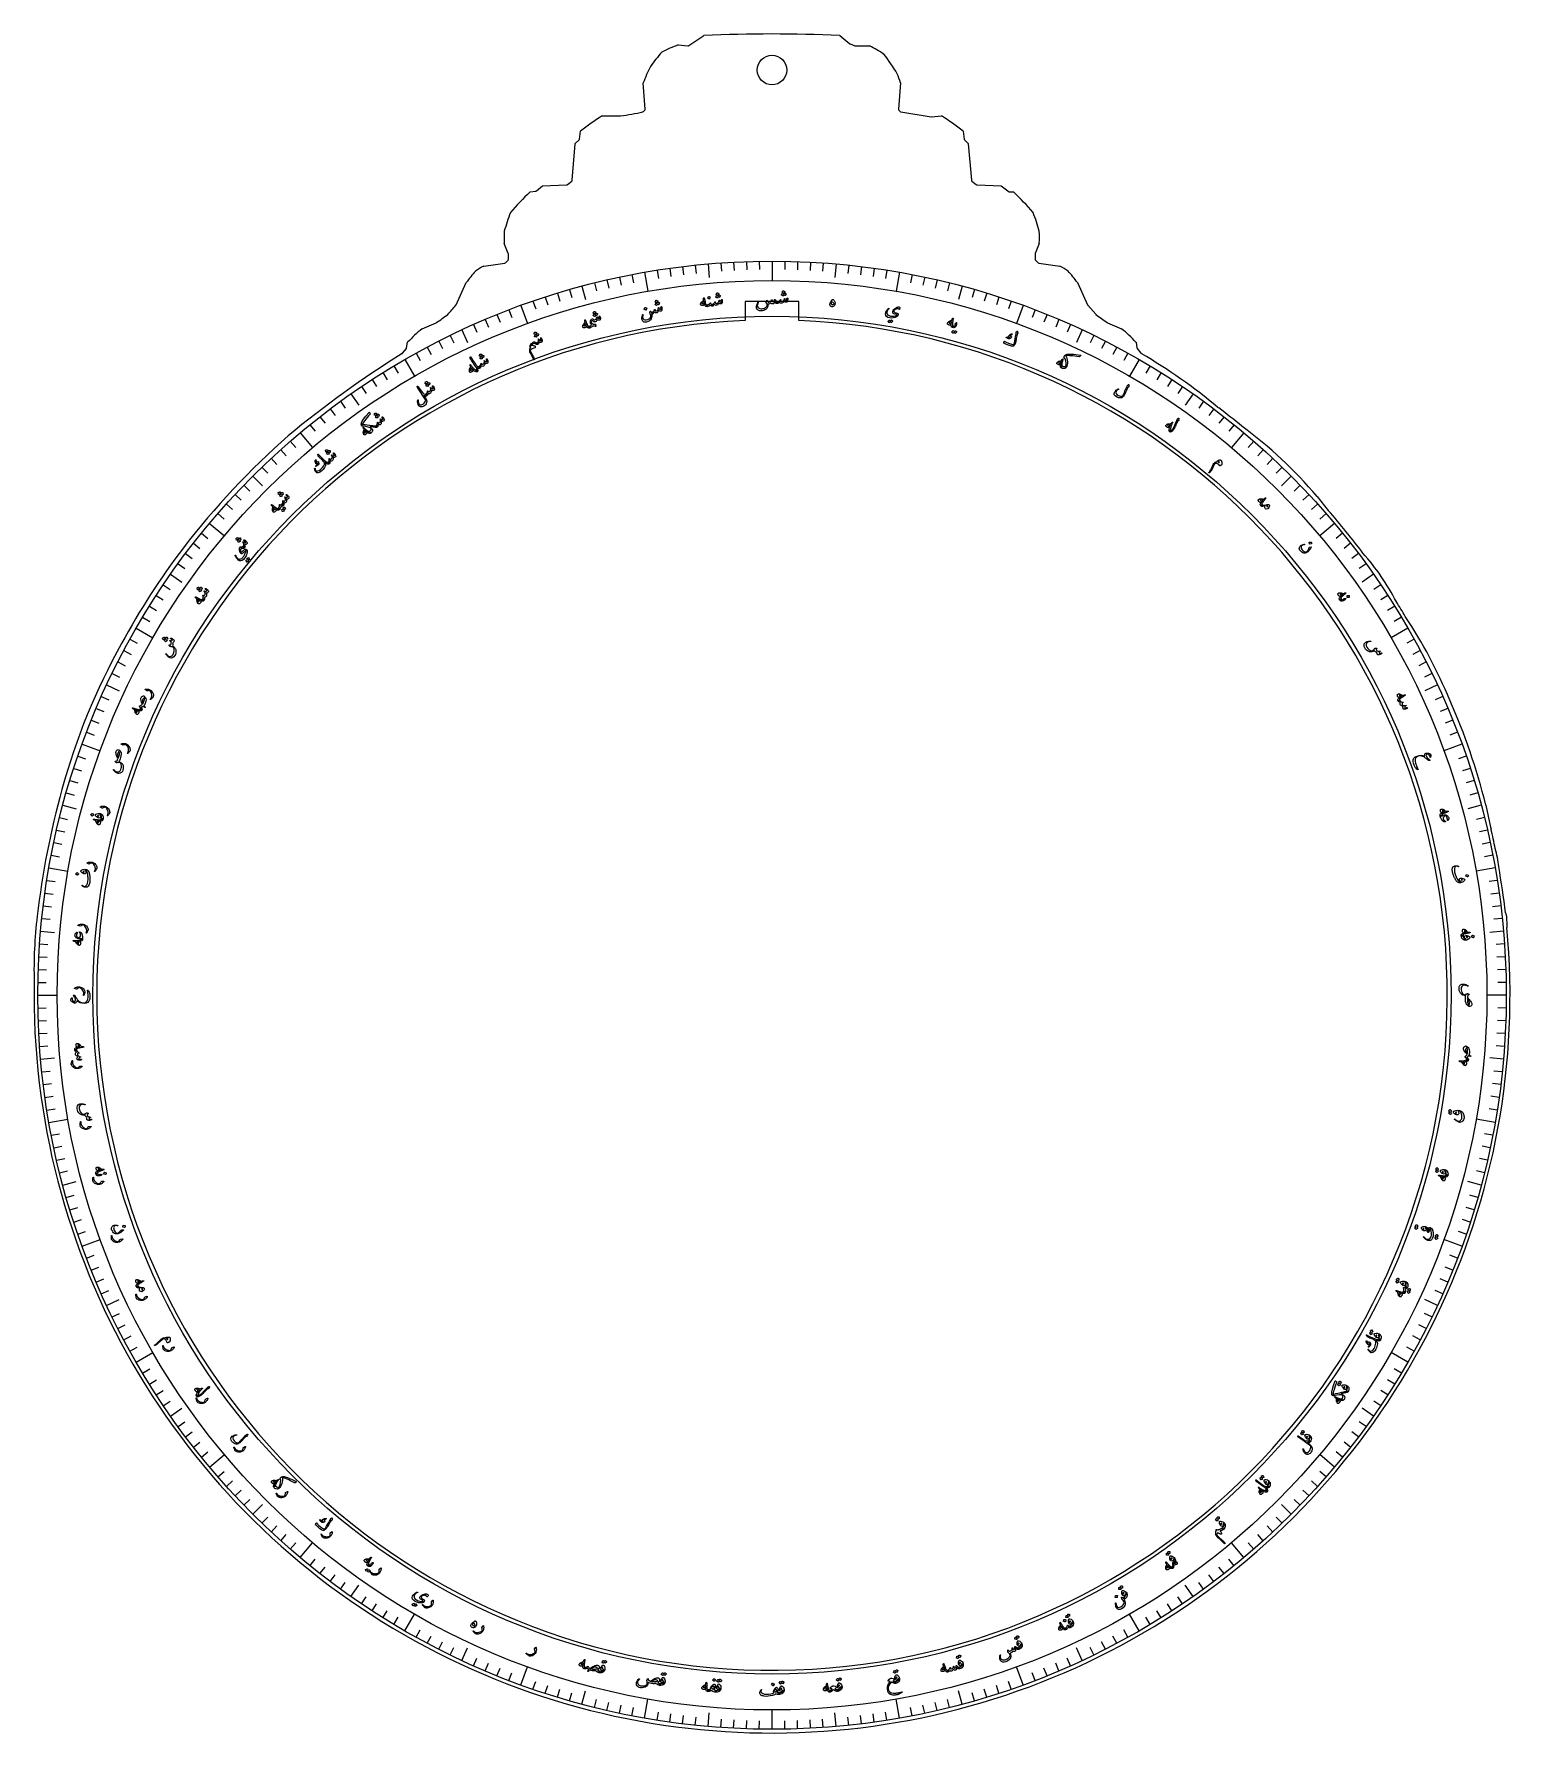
# Model space of a CAD drawing. Header units: millimetres. Extents: x -75 to 75, y -75 to 98.
import ezdxf

# ---------------------------------------------------------------- set-up
doc = ezdxf.new("R2010")
doc.units = ezdxf.units.MM
for name, color, linetype in [('CUT_INNER', 6, 'Continuous'), ('CUT_OUTER', 1, 'Continuous'), ('ENGRAVE', 7, 'Continuous'), ('ENGRAVE_FINE', 8, 'Continuous'), ('TEXT', 5, 'Continuous')]:
    doc.layers.add(name, color=color, linetype=linetype)

msp = doc.modelspace()

# ---------------------------------------------------------------- linework, layer by layer
at = {"layer": 'CUT_INNER'}
for points in [[(2.725, 70.525), (-2.725, 70.525), (-2.725, 68.5706)], [(2.725, 68.5706), (2.725, 70.525)]]:
    msp.add_lwpolyline(points, dxfattribs=at)
msp.add_circle((0, 94.0375), 1.5, dxfattribs=at)
for centre, radius, start, end in [((0.0001, -0.0002), 68.6249, 92.275813, 359.648624), ((0.0006, 0.0002), 68.6244, 359.648245, 87.724729)]:
    msp.add_arc(centre, radius, start, end, dxfattribs=at)
at = {"layer": 'CUT_OUTER'}
for points in [[(-8.446, 96.5218), (-6.9256, 97.5355), (-6.9224, 97.5373)], [(6.8782, 97.5373), (6.8811, 97.5352), (7.9064, 96.7151)], [(-9.5362, 96.5968), (-9.5324, 96.5966), (-8.5442, 96.4974)], [(7.9444, 96.693), (8.4197, 96.5027)], [(8.4754, 96.492), (9.9066, 96.492), (9.9104, 96.4918)], [(-12.8873, 90.0785), (-13.091, 92.7248), (-13.0911, 92.7285)], [(13.0468, 92.7285), (13.0467, 92.7248), (12.843, 90.0785)], [(-13.0581, 89.8336), (-12.9308, 89.961)], [(12.8865, 89.961), (13.013, 89.8345)], [(-17.2732, 89.3826), (-17.2694, 89.3828), (-15.405, 89.3828), (-15.3916, 89.3834)], [(13.0944, 89.7926), (16.1638, 89.281)], [(16.2034, 89.2797), (17.2252, 89.3824), (17.2289, 89.3825)], [(-20.3001, 82.8599), (-19.9923, 86.556), (-19.9918, 86.5597), (-19.9893, 86.5624), (-19.61, 86.9411)], [(-19.5671, 87.0287), (-19.4697, 87.8107), (-19.4691, 87.8144)], [(19.4248, 87.8144), (19.4255, 87.8107), (19.5229, 87.0287)], [(19.5658, 86.9411), (19.9451, 86.5624), (19.9476, 86.5597), (19.9481, 86.556), (20.2559, 82.8599)], [(-24.5917, 81.6456), (-24.5883, 81.6463), (-24.0049, 81.7433)], [(-23.9335, 81.7761), (-23.3404, 82.2705), (-23.3377, 82.2726), (-23.3343, 82.2729), (-20.8773, 82.3757)], [(-20.7899, 82.4084), (-20.356, 82.7552)], [(20.3117, 82.7552), (20.7457, 82.4084)], [(20.833, 82.3757), (23.2897, 82.2729), (23.2934, 82.2726), (23.2965, 82.2705), (24.0898, 81.6757)], [(24.1797, 81.6458), (24.5444, 81.6458), (24.5482, 81.6456)], [(-26.7985, 75.3988), (-27.2049, 76.4142), (-27.2061, 76.4175)], [(27.1618, 76.4175), (27.1607, 76.4142), (26.7542, 75.3988)], [(-29.2972, 74.1178), (-29.2934, 74.1186), (-27.1508, 74.4244)], [(-27.0659, 74.4669), (-26.8317, 74.7011)], [(-26.7877, 74.8071), (-26.7877, 75.3431)], [(26.7435, 75.3431), (26.7435, 74.8071)], [(26.7874, 74.7011), (27.0216, 74.4669)], [(27.1065, 74.4244), (29.2491, 74.1186), (29.2529, 74.1178)], [(-32.1259, 70.1392), (-32.1177, 70.1518), (-32.1109, 70.1652), (-31.0761, 72.4418), (-31.0746, 72.4447)], [(31.0304, 72.4447), (31.0318, 72.4418), (32.0666, 70.1652)], [(32.0911, 70.1275), (32.9015, 69.2161), (32.9128, 69.2046)], [(-35.5701, 67.7398), (-35.5663, 67.7417), (-34.1218, 68.3603), (-34.1067, 68.3678)], [(34.0632, 68.3678), (34.0783, 68.3604), (35.5221, 67.7417), (35.5259, 67.7398)], [(-37.5425, 65.2487), (-37.163, 65.7227)], [(-37.1321, 65.7919), (-37.0348, 66.3775), (-37.0341, 66.3809)], [(36.9898, 66.3809), (36.9906, 66.3775), (37.0878, 65.7919)], [(37.1187, 65.7227), (37.4982, 65.2487)], [(45.2881, 59.7824), (45.4133, 59.6878)], [(55.3937, 50.6947), (56.5355, 49.2819)], [(72.5383, 19.3287), (73.0301, 17.0748), (73.0755, 16.8813)], [(74.5318, 8.365), (74.6286, 8.043), (74.6294, 8.04), (74.6296, 8.0369), (74.6711, 7.0132), (74.6826, 6.8932)]]:
    msp.add_lwpolyline(points, dxfattribs=at)
for centre, radius, start, end in [((-0.0221, -43.1364), 140.8429, 87.191808, 92.808243), ((5.6359, 81.4513), 22.1701, 139.448219, 144.260289), ((-2.9665, 79.3006), 18.5019, 110.798685, 116.456461), ((-8.5292, 96.6466), 0.15, 264.264991, 303.690068), ((8.0001, 96.8323), 0.15, 231.345205, 248.184419), ((8.4754, 96.642), 0.15, 248.184419, 270), ((2.6078, 82.0068), 16.2217, 57.287508, 63.244934), ((-10.0628, 79.5339), 26.8228, 31.801444, 36.944794), ((4.3239, 86.1034), 18.6325, 153.555884, 159.171977), ((2.708, 89.805), 10.7442, 15.789337, 21.077567), ((-13.1642, 89.9397), 0.15, 286.077782, 315), ((-13.0369, 90.067), 0.15, 315, 4.401123), ((12.9926, 90.067), 0.15, 175.598877, 225), ((13.1191, 89.9406), 0.15, 225, 260.537678), ((-3.2315, 67.3987), 26.0856, 122.567395, 128.496801), ((-18.8093, 114.6454), 25.4922, 277.704867, 282.889712), ((16.1884, 89.429), 0.15, 260.537678, 275.735009), ((3.1211, 67.3061), 26.1993, 51.516033, 57.419673), ((-19.716, 87.0472), 0.15, 314.948614, 352.90026), ((19.6717, 87.0472), 0.15, 187.09974, 225.051386), ((-6.5261, 62.4923), 26.3289, 133.325916, 139.605617), ((-24.0295, 81.8913), 0.15, 279.440093, 309.819051), ((-20.8836, 82.5256), 0.15, 272.395915, 308.629721), ((-20.4496, 82.8723), 0.15, 308.629721, 355.239193), ((20.4054, 82.8723), 0.15, 184.760807, 231.370279), ((20.8393, 82.5256), 0.15, 231.370279, 267.604085), ((24.1797, 81.7958), 0.15, 233.138325, 270), ((4.9682, 61.0607), 28.4097, 40.614931, 46.433181), ((-9.4006, 72.7805), 18.4652, 158.477903, 164.638035), ((9.6994, 72.8949), 18.1041, 15.300463, 21.583589), ((-14.0823, 77.0444), 13.1388, 177.261154, 182.73467), ((15.508, 77.0444), 11.6706, 356.920736, 3.08344), ((-27.172, 74.5729), 0.15, 278.124623, 315), ((-26.9378, 74.8071), 0.15, 315, 0), ((-26.9378, 75.3431), 0.15, 360, 21.815581), ((26.8935, 75.3431), 0.15, 158.184419, 180), ((26.8935, 74.8071), 0.15, 180, 225), ((27.1277, 74.5729), 0.15, 225, 261.875377), ((-17.2375, 62.0832), 17.2866, 138.245361, 143.17354), ((-24.934, 66.2081), 9.0334, 118.882214, 125.139953), ((24.6815, 65.8749), 9.4257, 54.990395, 60.987438), ((20.0155, 64.3925), 13.6442, 36.167995, 42.412983), ((-40.8943, 78.9009), 12.5307, 302.798135, 309.303388), ((-41.1399, 77.3187), 11.5237, 315.241954, 321.463554), ((32.2032, 70.2272), 0.15, 204.442547, 221.642046), ((41.1672, 79.3429), 13.0736, 230.847993, 237.085497), ((-21.8944, 51.5382), 21.2019, 130.167641, 135.567524), ((24.4161, 54.3027), 17.4351, 43.848577, 50.416243), ((-37.2801, 65.8164), 0.15, 321.320148, 350.570983), ((37.2358, 65.8164), 0.15, 189.429017, 218.679852), ((16.6473, -22.2219), 102.8877, 121.804193, 129.761483), ((-37.6596, 65.3424), 0.15, 303.686555, 321.320148), ((37.6153, 65.3424), 0.15, 218.679852, 236.313445), ((8.0433, 14.8855), 58.3345, 50.322225, 59.634655), ((0.5007, 0.6456), 74.183, 50.431669, 52.740183), ((20.9514, 21.4831), 45.1619, 40.302236, 53.593929), ((5.2391, -4.7298), 82.1802, 131.447713, 142.3467), ((0.2614, 0.2131), 74.6627, 36.80275, 41.087187), ((-0.8382, 0.5303), 74.1568, 142.695892, 151.645077), ((42.6073, 29.3011), 23.423, 27.141673, 41.89001), ((3.0977, 1.8945), 71.3689, 30.863839, 32.25808), ((21.6676, 10.3855), 51.1218, 22.553713, 33.372619), ((-8.4905, 3.5523), 65.9945, 150.798744, 164.756957), ((9.7494, 3.7478), 64.6932, 13.936284, 23.934411), ((8.9401, -1.5964), 84.1664, 164.494956, 173.423633), ((1.6277, 0.3655), 73.3318, 11.431679, 13.01581), ((64.4164, 12.2278), 9.473, 5.112001, 16.383832), ((0.5955, 0.0843), 74.3986, 6.390391, 10.053483), ((-30.4953, 2.6179), 44.5091, 172.998989, 181.590448), ((0, 0), 75, 178.943758, 5.27344)]:
    msp.add_arc(centre, radius, start, end, dxfattribs=at)
at = {"layer": 'ENGRAVE'}
for points in [[(-6.5033, 74.3336), (-6.3811, 72.9364)], [(0, 74.6175), (0, 72.654)], [(6.5033, 74.3336), (6.3811, 72.9364)], [(-12.9572, 73.4839), (-12.6162, 71.5502)], [(12.9572, 73.4839), (12.6162, 71.5502)], [(-19.3124, 72.075), (-18.9494, 70.7203)], [(19.3124, 72.075), (18.9494, 70.7203)], [(-25.5207, 70.1175), (-24.8491, 68.2724)], [(25.5207, 70.1175), (24.8491, 68.2724)], [(-31.5347, 67.6264), (-30.942, 66.3553)], [(31.5347, 67.6264), (30.942, 66.3553)], [(-37.3088, 64.6207), (-36.327, 62.9202)], [(37.3088, 64.6207), (36.327, 62.9202)], [(-42.7988, 61.1231), (-41.9944, 59.9742)], [(42.7988, 61.1231), (41.9944, 59.9742)], [(-47.9632, 57.1603), (-46.7011, 55.6562)], [(47.9632, 57.1603), (46.7011, 55.6562)], [(-52.7625, 52.7625), (-51.7708, 51.7708)], [(52.7625, 52.7625), (51.7708, 51.7708)], [(-57.1603, 47.9632), (-55.6562, 46.7011)], [(57.1603, 47.9632), (55.6562, 46.7011)], [(-61.1231, 42.7988), (-59.9742, 41.9944)], [(61.1231, 42.7988), (59.9742, 41.9944)], [(-64.6207, 37.3088), (-62.9202, 36.327)], [(64.6207, 37.3087), (62.9202, 36.327)], [(-67.6264, 31.5347), (-66.3553, 30.942)], [(67.6264, 31.5347), (66.3553, 30.942)], [(-70.1175, 25.5207), (-68.2724, 24.8491)], [(70.1175, 25.5207), (68.2724, 24.8491)], [(-72.075, 19.3124), (-70.7203, 18.9494)], [(72.075, 19.3124), (70.7203, 18.9494)], [(-73.4839, 12.9572), (-71.5502, 12.6162)], [(73.4839, 12.9572), (71.5502, 12.6162)], [(-74.3336, 6.5033), (-72.9364, 6.3811)], [(74.3336, 6.5033), (72.9364, 6.3811)], [(-74.6175, 0), (-72.654, 0)], [(74.6175, 0), (72.654, 0)], [(-74.3336, -6.5033), (-72.9364, -6.3811)], [(74.3336, -6.5033), (72.9364, -6.3811)], [(-73.4839, -12.9572), (-71.5502, -12.6162)], [(73.4839, -12.9572), (71.5502, -12.6162)], [(-72.075, -19.3124), (-70.7203, -18.9494)], [(72.075, -19.3124), (70.7203, -18.9494)], [(-70.1175, -25.5207), (-68.2724, -24.8491)], [(70.1175, -25.5207), (68.2724, -24.8491)], [(-67.6264, -31.5347), (-66.3553, -30.942)], [(67.6264, -31.5347), (66.3553, -30.942)], [(-64.6207, -37.3087), (-62.9202, -36.327)], [(64.6207, -37.3087), (62.9202, -36.327)], [(-61.1231, -42.7988), (-59.9742, -41.9944)], [(61.1231, -42.7988), (59.9742, -41.9944)], [(-57.1603, -47.9632), (-55.6562, -46.7011)], [(57.1603, -47.9632), (55.6562, -46.7011)], [(-52.7625, -52.7625), (-51.7708, -51.7708)], [(52.7625, -52.7625), (51.7708, -51.7708)], [(-47.9632, -57.1603), (-46.7011, -55.6562)], [(47.9632, -57.1603), (46.7011, -55.6562)], [(-42.7988, -61.1231), (-41.9944, -59.9742)], [(42.7988, -61.1231), (41.9944, -59.9742)], [(-37.3087, -64.6207), (-36.327, -62.9202)], [(37.3088, -64.6207), (36.327, -62.9202)], [(-31.5347, -67.6264), (-30.942, -66.3553)], [(31.5347, -67.6264), (30.942, -66.3553)], [(-25.5207, -70.1175), (-24.8491, -68.2724)], [(25.5207, -70.1175), (24.8491, -68.2724)], [(-19.3124, -72.075), (-18.9494, -70.7203)], [(19.3124, -72.075), (18.9494, -70.7203)], [(-12.9572, -73.4839), (-12.6162, -71.5502)], [(12.9572, -73.4839), (12.6162, -71.5502)], [(-6.5033, -74.3336), (-6.3811, -72.9364)], [(0, -74.6175), (0, -72.654)], [(6.5033, -74.3336), (6.3811, -72.9364)]]:
    msp.add_lwpolyline(points, dxfattribs=at)
for radius in [74.6175, 72.654, 69.0075]:
    msp.add_circle((0, 0), radius, dxfattribs=at)
at = {"layer": 'ENGRAVE_FINE'}
for points in [[(-5.2051, 74.4357), (-5.1464, 73.5963)], [(-3.9052, 74.5152), (-3.8611, 73.6749)], [(-2.6041, 74.572), (-2.5747, 73.7311)], [(-1.3023, 74.6061), (-1.2876, 73.7648)], [(1.3023, 74.6061), (1.2876, 73.7648)], [(2.6041, 74.572), (2.5747, 73.7311)], [(3.9052, 74.5152), (3.8611, 73.6749)], [(5.2051, 74.4357), (5.1464, 73.5963)], [(-16.7853, 72.7051), (-16.596, 71.8851)], [(-15.5139, 72.9869), (-15.3389, 72.1638)], [(-14.2377, 73.2466), (-14.0771, 72.4205)], [(-11.6727, 73.6988), (-11.5411, 72.8677)], [(-10.3847, 73.8913), (-10.2676, 73.058)], [(-9.0936, 74.0613), (-8.991, 73.2261)], [(-7.7997, 74.2087), (-7.7117, 73.3718)], [(7.7997, 74.2087), (7.7117, 73.3718)], [(9.0936, 74.0613), (8.991, 73.2261)], [(10.3847, 73.8913), (10.2676, 73.058)], [(11.6727, 73.6988), (11.5411, 72.8677)], [(14.2377, 73.2466), (14.0771, 72.4205)], [(15.5139, 72.9869), (15.3389, 72.1638)], [(16.7853, 72.7051), (16.596, 71.8851)], [(-23.0581, 70.9655), (-22.798, 70.1651)], [(-21.816, 71.3571), (-21.57, 70.5523)], [(-20.5674, 71.7269), (-20.3354, 70.918)], [(-18.0516, 72.401), (-17.848, 71.5845)], [(18.0516, 72.401), (17.848, 71.5845)], [(20.5674, 71.7269), (20.3354, 70.918)], [(21.816, 71.3571), (21.57, 70.5523)], [(23.0581, 70.9655), (22.798, 70.1651)], [(-27.9522, 69.1841), (-27.637, 68.4039)], [(-26.7405, 69.6614), (-26.439, 68.8758)], [(-24.2931, 70.5522), (-24.0191, 69.7566)], [(24.2931, 70.5522), (24.0191, 69.7566)], [(26.7405, 69.6614), (26.439, 68.8758)], [(27.9522, 69.1841), (27.637, 68.4039)], [(-30.3497, 68.1665), (-30.0074, 67.3977)], [(-29.1554, 68.6858), (-28.8266, 67.9112)], [(29.1554, 68.6858), (28.8266, 67.9112)], [(30.3497, 68.1665), (30.0074, 67.3977)], [(-35.0308, 65.8833), (-34.6357, 65.1403)], [(-33.8756, 66.4847), (-33.4936, 65.7349)], [(-32.7102, 67.0658), (-32.3413, 66.3094)], [(32.7102, 67.0658), (32.3413, 66.3094)], [(33.8756, 66.4847), (33.4936, 65.7349)], [(35.0308, 65.8833), (34.6357, 65.1403)], [(-38.4309, 63.9597), (-37.9974, 63.2384)], [(-36.1753, 65.2619), (-35.7673, 64.5259)], [(36.1753, 65.2619), (35.7673, 64.5259)], [(38.4309, 63.9597), (37.9974, 63.2384)], [(-40.6396, 62.5795), (-40.1813, 61.8738)], [(-39.5413, 63.2792), (-39.0953, 62.5656)], [(39.5413, 63.2792), (39.0953, 62.5656)], [(40.6396, 62.5795), (40.1813, 61.8738)], [(-41.7256, 61.8607), (-41.255, 61.1631)], [(41.7256, 61.8607), (41.255, 61.1631)], [(-45.9391, 58.7994), (-45.421, 58.1363)], [(-44.9059, 59.5922), (-44.3995, 58.9201)], [(-43.8591, 60.3668), (-43.3644, 59.686)], [(43.8591, 60.3668), (43.3644, 59.686)], [(44.9059, 59.5922), (44.3995, 58.9201)], [(45.9391, 58.7994), (45.421, 58.1363)], [(-46.9583, 57.9887), (-46.4287, 57.3347)], [(46.9583, 57.9887), (46.4287, 57.3347)], [(-49.9289, 55.4516), (-49.3658, 54.8263)], [(-48.9535, 56.3145), (-48.4014, 55.6795)], [(48.9535, 56.3145), (48.4014, 55.6795)], [(49.9289, 55.4516), (49.3658, 54.8263)], [(-51.8337, 53.6753), (-51.2491, 53.07)], [(-50.889, 54.5718), (-50.3151, 53.9564)], [(50.889, 54.5718), (50.3151, 53.9564)], [(51.8337, 53.6753), (51.2491, 53.07)], [(-53.6753, 51.8337), (-53.07, 51.2491)], [(53.6753, 51.8337), (53.07, 51.2491)], [(-54.5718, 50.889), (-53.9564, 50.3151)], [(54.5718, 50.889), (53.9564, 50.3151)], [(-56.3145, 48.9535), (-55.6795, 48.4014)], [(-55.4516, 49.9289), (-54.8263, 49.3658)], [(55.4516, 49.9289), (54.8263, 49.3658)], [(56.3145, 48.9535), (55.6795, 48.4014)], [(-57.9887, 46.9583), (-57.3347, 46.4287)], [(57.9887, 46.9583), (57.3347, 46.4287)], [(-59.5922, 44.9059), (-58.9201, 44.3995)], [(-58.7994, 45.9391), (-58.1363, 45.421)], [(58.7994, 45.9391), (58.1363, 45.421)], [(59.5922, 44.9059), (58.9201, 44.3995)], [(-60.3668, 43.8591), (-59.686, 43.3644)], [(60.3668, 43.8591), (59.686, 43.3644)], [(-61.8607, 41.7256), (-61.1631, 41.255)], [(61.8607, 41.7256), (61.1631, 41.255)], [(-62.5795, 40.6396), (-61.8738, 40.1813)], [(62.5795, 40.6396), (61.8738, 40.1813)], [(-63.9597, 38.4309), (-63.2384, 37.9974)], [(-63.2792, 39.5413), (-62.5656, 39.0953)], [(63.2792, 39.5413), (62.5656, 39.0953)], [(63.9597, 38.4309), (63.2384, 37.9974)], [(-65.8833, 35.0308), (-65.1403, 34.6357)], [(-65.2619, 36.1753), (-64.5259, 35.7673)], [(65.2619, 36.1753), (64.5259, 35.7673)], [(65.8833, 35.0308), (65.1403, 34.6357)], [(-66.4847, 33.8756), (-65.7349, 33.4936)], [(66.4847, 33.8756), (65.7349, 33.4936)], [(-67.0658, 32.7102), (-66.3094, 32.3413)], [(67.0658, 32.7102), (66.3094, 32.3413)], [(-68.1665, 30.3497), (-67.3977, 30.0074)], [(68.1665, 30.3497), (67.3977, 30.0074)], [(-69.1841, 27.9522), (-68.4039, 27.637)], [(-68.6858, 29.1554), (-67.9112, 28.8266)], [(68.6858, 29.1554), (67.9112, 28.8266)], [(69.1841, 27.9522), (68.4039, 27.637)], [(-69.6614, 26.7405), (-68.8758, 26.439)], [(69.6614, 26.7405), (68.8758, 26.439)], [(-70.5522, 24.2931), (-69.7566, 24.0191)], [(70.5522, 24.2931), (69.7566, 24.0191)], [(-70.9655, 23.0581), (-70.1651, 22.798)], [(70.9655, 23.0581), (70.1651, 22.798)], [(-71.3571, 21.816), (-70.5523, 21.57)], [(71.3571, 21.816), (70.5523, 21.57)], [(-71.7269, 20.5674), (-70.918, 20.3354)], [(71.7269, 20.5674), (70.918, 20.3354)], [(-72.401, 18.0516), (-71.5845, 17.848)], [(72.401, 18.0516), (71.5845, 17.848)], [(-72.7051, 16.7853), (-71.8851, 16.596)], [(72.7051, 16.7853), (71.8851, 16.596)], [(-73.2466, 14.2377), (-72.4205, 14.0771)], [(-72.9869, 15.5139), (-72.1638, 15.3389)], [(72.9869, 15.5139), (72.1638, 15.3389)], [(73.2466, 14.2377), (72.4205, 14.0771)], [(-73.8913, 10.3847), (-73.058, 10.2676)], [(-73.6988, 11.6727), (-72.8677, 11.5411)], [(73.6988, 11.6727), (72.8677, 11.5411)], [(73.8913, 10.3847), (73.058, 10.2676)], [(-74.0613, 9.0936), (-73.2261, 8.991)], [(74.0613, 9.0936), (73.2261, 8.991)], [(-74.2087, 7.7997), (-73.3718, 7.7117)], [(74.2087, 7.7997), (73.3718, 7.7117)], [(-74.4357, 5.2051), (-73.5963, 5.1464)], [(74.4357, 5.2051), (73.5963, 5.1464)], [(-74.5152, 3.9052), (-73.6749, 3.8611)], [(74.5152, 3.9052), (73.6749, 3.8611)], [(-74.572, 2.6041), (-73.7311, 2.5747)], [(74.572, 2.6041), (73.7311, 2.5747)], [(-74.6061, 1.3023), (-73.7648, 1.2876)], [(74.6061, 1.3023), (73.7648, 1.2876)], [(-74.6061, -1.3023), (-73.7648, -1.2876)], [(74.6061, -1.3023), (73.7648, -1.2876)], [(-74.572, -2.6041), (-73.7311, -2.5747)], [(74.572, -2.6041), (73.7311, -2.5747)], [(-74.5152, -3.9052), (-73.6749, -3.8611)], [(-74.4357, -5.2051), (-73.5963, -5.1464)], [(74.4357, -5.2051), (73.5963, -5.1464)], [(74.5152, -3.9052), (73.6749, -3.8611)], [(-74.2087, -7.7997), (-73.3718, -7.7117)], [(74.2087, -7.7997), (73.3718, -7.7117)], [(-74.0613, -9.0936), (-73.2261, -8.991)], [(-73.8913, -10.3847), (-73.058, -10.2676)], [(73.8913, -10.3847), (73.058, -10.2676)], [(74.0613, -9.0936), (73.2261, -8.991)], [(-73.6988, -11.6727), (-72.8677, -11.5411)], [(73.6988, -11.6727), (72.8677, -11.5411)], [(-73.2466, -14.2377), (-72.4205, -14.0771)], [(-72.9869, -15.5139), (-72.1638, -15.3389)], [(72.9869, -15.5139), (72.1638, -15.3389)], [(73.2466, -14.2377), (72.4205, -14.0771)], [(-72.7051, -16.7853), (-71.8851, -16.596)], [(72.7051, -16.7853), (71.8851, -16.596)], [(-72.401, -18.0516), (-71.5845, -17.848)], [(72.401, -18.0516), (71.5845, -17.848)], [(-71.7269, -20.5674), (-70.918, -20.3354)], [(71.7269, -20.5674), (70.918, -20.3354)], [(-71.3571, -21.816), (-70.5523, -21.57)], [(71.3571, -21.816), (70.5523, -21.57)], [(-70.9655, -23.0581), (-70.1651, -22.798)], [(-70.5522, -24.2931), (-69.7566, -24.0191)], [(70.5522, -24.2931), (69.7566, -24.0191)], [(70.9655, -23.0581), (70.1651, -22.798)], [(-69.6614, -26.7405), (-68.8758, -26.439)], [(69.6614, -26.7405), (68.8758, -26.439)], [(-69.1841, -27.9522), (-68.4039, -27.637)], [(-68.6858, -29.1554), (-67.9112, -28.8266)], [(68.6858, -29.1554), (67.9112, -28.8266)], [(69.1841, -27.9522), (68.4039, -27.637)], [(-68.1665, -30.3497), (-67.3977, -30.0074)], [(68.1665, -30.3497), (67.3977, -30.0074)], [(-67.0658, -32.7102), (-66.3094, -32.3413)], [(67.0658, -32.7102), (66.3094, -32.3413)], [(-66.4847, -33.8756), (-65.7349, -33.4936)], [(66.4847, -33.8756), (65.7349, -33.4936)], [(-65.8833, -35.0308), (-65.1403, -34.6357)], [(-65.2619, -36.1753), (-64.5259, -35.7673)], [(65.2619, -36.1753), (64.5259, -35.7673)], [(65.8833, -35.0308), (65.1403, -34.6357)], [(-63.9597, -38.4309), (-63.2384, -37.9974)], [(-63.2792, -39.5413), (-62.5656, -39.0953)], [(63.2792, -39.5413), (62.5656, -39.0953)], [(63.9597, -38.4309), (63.2384, -37.9974)], [(-62.5795, -40.6396), (-61.8738, -40.1813)], [(-61.8607, -41.7256), (-61.1631, -41.255)], [(61.8607, -41.7256), (61.1631, -41.255)], [(62.5795, -40.6396), (61.8738, -40.1813)], [(-60.3668, -43.8591), (-59.686, -43.3644)], [(-59.5922, -44.9059), (-58.9201, -44.3995)], [(59.5922, -44.9059), (58.9201, -44.3995)], [(60.3668, -43.8591), (59.686, -43.3644)], [(-58.7994, -45.9391), (-58.1363, -45.421)], [(-57.9887, -46.9583), (-57.3347, -46.4287)], [(57.9887, -46.9583), (57.3347, -46.4287)], [(58.7994, -45.9391), (58.1363, -45.421)], [(-56.3145, -48.9535), (-55.6795, -48.4014)], [(-55.4516, -49.9289), (-54.8263, -49.3658)], [(55.4516, -49.9289), (54.8263, -49.3658)], [(56.3145, -48.9535), (55.6795, -48.4014)], [(-54.5718, -50.889), (-53.9564, -50.3151)], [(-53.6753, -51.8337), (-53.07, -51.2491)], [(53.6753, -51.8337), (53.07, -51.2491)], [(54.5718, -50.889), (53.9564, -50.3151)], [(-51.8337, -53.6753), (-51.2491, -53.07)], [(51.8337, -53.6753), (51.2491, -53.07)], [(-50.889, -54.5718), (-50.3151, -53.9564)], [(-49.9289, -55.4516), (-49.3658, -54.8263)], [(49.9289, -55.4516), (49.3658, -54.8263)], [(50.889, -54.5718), (50.3151, -53.9564)], [(-48.9535, -56.3145), (-48.4014, -55.6795)], [(48.9535, -56.3145), (48.4014, -55.6795)], [(-46.9583, -57.9887), (-46.4287, -57.3347)], [(-45.9391, -58.7994), (-45.421, -58.1363)], [(45.9391, -58.7994), (45.421, -58.1363)], [(46.9583, -57.9887), (46.4287, -57.3347)], [(-44.9059, -59.5922), (-44.3995, -58.9201)], [(-43.8591, -60.3668), (-43.3644, -59.686)], [(43.8591, -60.3668), (43.3644, -59.686)], [(44.9059, -59.5922), (44.3995, -58.9201)], [(-41.7256, -61.8607), (-41.255, -61.1631)], [(-40.6396, -62.5795), (-40.1813, -61.8738)], [(40.6396, -62.5795), (40.1813, -61.8738)], [(41.7256, -61.8607), (41.255, -61.1631)], [(-39.5413, -63.2792), (-39.0953, -62.5656)], [(-38.4309, -63.9597), (-37.9974, -63.2384)], [(38.4309, -63.9597), (37.9974, -63.2384)], [(39.5413, -63.2792), (39.0953, -62.5656)], [(-36.1753, -65.2619), (-35.7673, -64.5259)], [(-35.0308, -65.8833), (-34.6357, -65.1403)], [(35.0308, -65.8833), (34.6357, -65.1403)], [(36.1753, -65.2619), (35.7673, -64.5259)], [(-33.8756, -66.4847), (-33.4936, -65.7349)], [(-32.7102, -67.0658), (-32.3413, -66.3094)], [(32.7102, -67.0658), (32.3413, -66.3094)], [(33.8756, -66.4847), (33.4936, -65.7349)], [(-30.3497, -68.1665), (-30.0074, -67.3977)], [(-29.1554, -68.6858), (-28.8266, -67.9112)], [(-27.9522, -69.1841), (-27.637, -68.4039)], [(-26.7405, -69.6614), (-26.439, -68.8758)], [(26.7405, -69.6614), (26.439, -68.8758)], [(27.9522, -69.1841), (27.637, -68.4039)], [(29.1554, -68.6858), (28.8266, -67.9112)], [(30.3497, -68.1665), (30.0074, -67.3977)], [(-24.2931, -70.5522), (-24.0191, -69.7566)], [(-23.0581, -70.9655), (-22.798, -70.1651)], [(-21.816, -71.3571), (-21.57, -70.5523)], [(21.816, -71.3571), (21.57, -70.5523)], [(23.0581, -70.9655), (22.798, -70.1651)], [(24.2931, -70.5522), (24.0191, -69.7566)], [(-20.5674, -71.7269), (-20.3354, -70.918)], [(-18.0516, -72.401), (-17.848, -71.5845)], [(-16.7853, -72.7051), (-16.596, -71.8851)], [(-15.5139, -72.9869), (-15.3389, -72.1638)], [(-14.2377, -73.2466), (-14.0771, -72.4205)], [(14.2377, -73.2466), (14.0771, -72.4205)], [(15.5139, -72.9869), (15.3389, -72.1638)], [(16.7853, -72.7051), (16.596, -71.8851)], [(18.0516, -72.401), (17.848, -71.5845)], [(20.5674, -71.7269), (20.3354, -70.918)], [(-11.6727, -73.6988), (-11.5411, -72.8677)], [(-10.3847, -73.8913), (-10.2676, -73.058)], [(-9.0936, -74.0613), (-8.991, -73.2261)], [(-7.7997, -74.2087), (-7.7117, -73.3718)], [(-5.2051, -74.4357), (-5.1464, -73.5963)], [(-3.9052, -74.5152), (-3.8611, -73.6749)], [(-2.6041, -74.572), (-2.5747, -73.7311)], [(-1.3023, -74.6061), (-1.2876, -73.7648)], [(1.3023, -74.6061), (1.2876, -73.7648)], [(2.6041, -74.572), (2.5747, -73.7311)], [(3.9052, -74.5152), (3.8611, -73.6749)], [(5.2051, -74.4357), (5.1464, -73.5963)], [(7.7997, -74.2087), (7.7117, -73.3718)], [(9.0936, -74.0613), (8.991, -73.2261)], [(10.3847, -73.8913), (10.2676, -73.058)], [(11.6727, -73.6988), (11.5411, -72.8677)]]:
    msp.add_lwpolyline(points, dxfattribs=at)
at = {"layer": 'TEXT'}
for points in [[(-6.9218, 70.884), (-6.9107, 70.8983), (-6.9011, 70.9008), (-6.893, 70.8916), (-6.8865, 70.8706), (-6.8838, 70.8578), (-6.8798, 70.8402), (-6.8746, 70.8176), (-6.8681, 70.7902), (-6.8604, 70.7576), (-6.8517, 70.7196), (-6.8419, 70.6762), (-6.8311, 70.6273), (-6.8204, 70.5793), (-6.8109, 70.5363), (-6.8026, 70.4983), (-6.7954, 70.4653), (-6.7893, 70.4375), (-6.7845, 70.415), (-6.7808, 70.3978), (-6.7782, 70.3859), (-6.7602, 70.3108), (-6.7392, 70.2532), (-6.7151, 70.2129), (-6.6879, 70.1901), (-6.6696, 70.182), (-6.6479, 70.1776), (-6.6228, 70.1769), (-6.5945, 70.18), (-6.5775, 70.1788), (-6.5638, 70.1718), (-6.5536, 70.1589), (-6.5467, 70.1402), (-6.5427, 70.1173), (-6.5413, 70.0938), (-6.5425, 70.0699), (-6.5462, 70.0455), (-6.552, 70.0244), (-6.559, 70.0085), (-6.5673, 69.9977), (-6.5769, 69.992), (-6.6313, 69.9874), (-6.6791, 69.9929), (-6.7203, 70.0084), (-6.7548, 70.0341), (-6.7857, 70.0736), (-6.8132, 70.127), (-6.8373, 70.194), (-6.8581, 70.2749), (-6.8826, 70.222), (-6.9087, 70.1798), (-6.9363, 70.1482), (-6.9655, 70.1273), (-6.99, 70.1184), (-7.0192, 70.113), (-7.0533, 70.111), (-7.0922, 70.1125), (-7.1336, 70.1175), (-7.1686, 70.1247), (-7.1973, 70.1342), (-7.2197, 70.1458), (-7.2384, 70.1612), (-7.2514, 70.1779), (-7.2588, 70.196), (-7.2605, 70.2154), (-7.2582, 70.2402), (-7.2528, 70.2679), (-7.2442, 70.2986), (-7.2325, 70.3322), (-7.2191, 70.3661), (-7.2072, 70.3933), (-7.1966, 70.4138), (-7.1874, 70.4275), (-7.1347, 70.485), (-7.0763, 70.5399), (-7.0122, 70.5922), (-6.9425, 70.6417), (-6.9492, 70.6815), (-6.9546, 70.7159), (-6.9586, 70.7449), (-6.9613, 70.7685), (-6.9621, 70.7884), (-6.9603, 70.8065), (-6.9559, 70.8227), (-6.949, 70.8371)], [(-6.4483, 71.0214), (-6.4459, 71.0242), (-6.4423, 71.0261), (-6.4376, 71.0271), (-6.4318, 71.0271), (-6.3894, 71.0143), (-6.349, 70.9977), (-6.3106, 70.9771), (-6.2744, 70.9527), (-6.2707, 70.9488), (-6.2689, 70.9448), (-6.2689, 70.9405), (-6.2708, 70.9362), (-6.3555, 70.7686), (-6.3588, 70.7645), (-6.3634, 70.7631), (-6.3694, 70.7646), (-6.3767, 70.7688), (-6.3829, 70.7724), (-6.3928, 70.7778), (-6.4063, 70.7851), (-6.4234, 70.794), (-6.4444, 70.8048), (-6.4695, 70.8172), (-6.4987, 70.8314), (-6.5321, 70.8473), (-6.5366, 70.85), (-6.539, 70.853), (-6.5393, 70.8561), (-6.5375, 70.8594)], [(-5.4315, 71.1842), (-5.429, 71.187), (-5.4254, 71.1888), (-5.4207, 71.1897), (-5.4149, 71.1896), (-5.3935, 71.1835), (-5.3727, 71.1765), (-5.3526, 71.1687), (-5.333, 71.1601), (-5.3139, 71.1505), (-5.2951, 71.1398), (-5.2767, 71.128), (-5.2586, 71.1151), (-5.2549, 71.1111), (-5.2531, 71.1066), (-5.2532, 71.1017), (-5.2551, 71.0965), (-5.3443, 70.9299), (-5.3469, 70.9276), (-5.351, 70.9273), (-5.3566, 70.929), (-5.3636, 70.9327), (-5.3682, 70.9352), (-5.3755, 70.9392), (-5.3853, 70.9445), (-5.3978, 70.9511), (-5.4129, 70.9591), (-5.4306, 70.9681), (-5.4509, 70.9782), (-5.4738, 70.9895), (-5.5384, 70.8667), (-5.5418, 70.8635), (-5.5466, 70.8629), (-5.5525, 70.8648), (-5.5597, 70.8692), (-5.566, 70.8729), (-5.5758, 70.8785), (-5.5892, 70.8858), (-5.6062, 70.895), (-5.6271, 70.906), (-5.652, 70.9187), (-5.6811, 70.9332), (-5.7143, 70.9495), (-5.7179, 70.9524), (-5.7196, 70.9554), (-5.7194, 70.9585), (-5.7175, 70.9619), (-5.6262, 71.1207), (-5.6238, 71.1235), (-5.6202, 71.1253), (-5.6155, 71.1262), (-5.6096, 71.1262), (-5.5945, 71.1219), (-5.5795, 71.1172), (-5.5645, 71.1122), (-5.5497, 71.1067), (-5.5351, 71.1006), (-5.5209, 71.0939), (-5.507, 71.0865), (-5.4934, 71.0784)], [(-5.5942, 71.3904), (-5.5918, 71.3932), (-5.5882, 71.3951), (-5.5835, 71.396), (-5.5776, 71.3959), (-5.5562, 71.3898), (-5.5353, 71.3829), (-5.5151, 71.3751), (-5.4954, 71.3665), (-5.4763, 71.3569), (-5.4574, 71.3463), (-5.4389, 71.3346), (-5.4207, 71.3217), (-5.4161, 71.317), (-5.4136, 71.3123), (-5.4132, 71.3077), (-5.415, 71.3032), (-5.5043, 71.1365), (-5.5077, 71.1333), (-5.5125, 71.1327), (-5.5185, 71.1346), (-5.5257, 71.1391), (-5.532, 71.1428), (-5.5418, 71.1483), (-5.5553, 71.1557), (-5.5723, 71.1649), (-5.5932, 71.1759), (-5.6183, 71.1886), (-5.6475, 71.2031), (-5.6808, 71.2194), (-5.6853, 71.2222), (-5.6876, 71.2252), (-5.6879, 71.2283), (-5.686, 71.2316)], [(1.5577, 70.881), (1.5624, 70.8841), (1.5677, 70.8829), (1.5738, 70.8775), (1.5806, 70.868), (1.5877, 70.8518), (1.5928, 70.8289), (1.596, 70.7992), (1.5971, 70.7627), (1.5968, 70.7212), (1.5937, 70.6809), (1.5877, 70.6417), (1.5788, 70.6036), (1.5539, 70.5297), (1.5268, 70.4768), (1.4977, 70.4449), (1.4663, 70.434), (1.3929, 70.4398), (1.3252, 70.4604), (1.2632, 70.4958), (1.2069, 70.5459), (1.1664, 70.4691), (1.1189, 70.4094), (1.0644, 70.3669), (1.003, 70.3414), (0.9388, 70.3366), (0.8742, 70.3537), (0.809, 70.3927), (0.7432, 70.4537), (0.6887, 70.3855), (0.6355, 70.3368), (0.5836, 70.3078), (0.533, 70.2983), (0.5228, 70.3042), (0.5133, 70.3215), (0.5044, 70.3505), (0.4961, 70.3909), (0.4932, 70.4308), (0.4987, 70.4601), (0.5124, 70.4789), (0.5344, 70.4871), (0.6311, 70.5082), (0.716, 70.55), (0.7892, 70.6125), (0.8507, 70.6959), (0.854, 70.7004), (0.8576, 70.7037), (0.8614, 70.7056), (0.8655, 70.7062), (0.8705, 70.7056), (0.8749, 70.704), (0.8788, 70.7013), (0.8822, 70.6976), (0.884, 70.6863), (0.8792, 70.6672), (0.8677, 70.6403), (0.8496, 70.6057), (0.8724, 70.5785), (0.9082, 70.5583), (0.9568, 70.5449), (1.0183, 70.5384), (1.0954, 70.5534), (1.1634, 70.6049), (1.2224, 70.6929), (1.2725, 70.8175), (1.275, 70.8239), (1.278, 70.8284), (1.2814, 70.8311), (1.2854, 70.832), (1.2913, 70.8313), (1.2964, 70.8297), (1.3007, 70.827), (1.3041, 70.8232), (1.3067, 70.8179), (1.3081, 70.8127), (1.3086, 70.8074), (1.308, 70.8022), (1.2853, 70.7145), (1.3095, 70.6923), (1.3386, 70.6726), (1.3728, 70.6554), (1.4119, 70.6407), (1.4501, 70.6309), (1.4793, 70.6283), (1.4994, 70.633), (1.5106, 70.645), (1.5145, 70.6635), (1.5131, 70.69), (1.5064, 70.7245), (1.4943, 70.767), (1.4967, 70.7789), (1.5081, 70.8019), (1.5284, 70.8359), (1.5577, 70.881)], [(1.2762, 71.3797), (1.2789, 71.3823), (1.2827, 71.3838), (1.2875, 71.3842), (1.2933, 71.3836), (1.314, 71.3755), (1.334, 71.3666), (1.3534, 71.3569), (1.372, 71.3464), (1.3901, 71.3351), (1.4078, 71.3227), (1.4251, 71.3092), (1.4419, 71.2947), (1.4451, 71.2903), (1.4465, 71.2857), (1.446, 71.2809), (1.4436, 71.2758), (1.3391, 71.1184), (1.3363, 71.1163), (1.3322, 71.1164), (1.3269, 71.1186), (1.3202, 71.1229), (1.3158, 71.1259), (1.309, 71.1305), (1.2997, 71.1367), (1.2879, 71.1445), (1.2736, 71.1538), (1.2568, 71.1645), (1.2376, 71.1765), (1.2158, 71.1898), (1.14, 71.0736), (1.1362, 71.0708), (1.1315, 71.0706), (1.1257, 71.073), (1.119, 71.0781), (1.1131, 71.0824), (1.1038, 71.0889), (1.0912, 71.0974), (1.0751, 71.1082), (1.0554, 71.1211), (1.0317, 71.1361), (1.0041, 71.1533), (0.9726, 71.1726), (0.9693, 71.1758), (0.9679, 71.1789), (0.9684, 71.1821), (0.9706, 71.1852), (1.0764, 71.3347), (1.0791, 71.3373), (1.0828, 71.3388), (1.0876, 71.3393), (1.0934, 71.3387), (1.1081, 71.333), (1.1226, 71.3269), (1.137, 71.3205), (1.1512, 71.3136), (1.1652, 71.3063), (1.1788, 71.2982), (1.1919, 71.2896), (1.2047, 71.2802)], [(1.1336, 71.6003), (1.1363, 71.6028), (1.14, 71.6044), (1.1448, 71.6048), (1.1506, 71.6042), (1.1714, 71.5961), (1.1915, 71.5873), (1.2109, 71.5776), (1.2297, 71.5672), (1.2479, 71.5559), (1.2656, 71.5435), (1.283, 71.5301), (1.2999, 71.5156), (1.3041, 71.5104), (1.3061, 71.5055), (1.306, 71.501), (1.3038, 71.4967), (1.1993, 71.3391), (1.1955, 71.3362), (1.1908, 71.3361), (1.185, 71.3385), (1.1782, 71.3436), (1.1723, 71.3479), (1.163, 71.3543), (1.1503, 71.3629), (1.1342, 71.3737), (1.1144, 71.3866), (1.0907, 71.4016), (1.063, 71.4188), (1.0313, 71.4382), (1.0271, 71.4414), (1.0251, 71.4446), (1.0251, 71.4477), (1.0273, 71.4508)], [(-18.1173, 69.4963), (-18.1154, 69.4995), (-18.1122, 69.5019), (-18.1077, 69.5037), (-18.1019, 69.5046), (-18.0797, 69.5024), (-18.0579, 69.4993), (-18.0365, 69.4952), (-18.0156, 69.4902), (-17.995, 69.4842), (-17.9745, 69.477), (-17.9542, 69.4687), (-17.9339, 69.4593), (-17.9285, 69.4554), (-17.9253, 69.4513), (-17.9241, 69.4468), (-17.9251, 69.4421), (-17.9839, 69.2622), (-17.9868, 69.2585), (-17.9913, 69.257), (-17.9976, 69.2579), (-18.0055, 69.2609), (-18.0124, 69.2635), (-18.0231, 69.2672), (-18.0376, 69.2721), (-18.0561, 69.2781), (-18.0787, 69.2852), (-18.1056, 69.2934), (-18.137, 69.3025), (-18.1728, 69.3127), (-18.1777, 69.3146), (-18.1805, 69.3171), (-18.1813, 69.3202), (-18.1801, 69.3238)], [(-17.9204, 69.322), (-17.9185, 69.3252), (-17.9153, 69.3277), (-17.9108, 69.3294), (-17.905, 69.3303), (-17.8828, 69.3281), (-17.8611, 69.3249), (-17.8398, 69.3207), (-17.819, 69.3157), (-17.7984, 69.3096), (-17.778, 69.3024), (-17.7577, 69.294), (-17.7376, 69.2846), (-17.7333, 69.2812), (-17.7307, 69.2771), (-17.7299, 69.2723), (-17.7308, 69.2668), (-17.7897, 69.0871), (-17.7919, 69.0844), (-17.7959, 69.0834), (-17.8016, 69.084), (-17.8092, 69.0864), (-17.8142, 69.0881), (-17.8221, 69.0907), (-17.8327, 69.0942), (-17.8462, 69.0985), (-17.8625, 69.1037), (-17.8816, 69.1094), (-17.9034, 69.1158), (-17.928, 69.1229), (-17.9702, 68.9905), (-17.9731, 68.9868), (-17.9776, 68.9854), (-17.9838, 68.9862), (-17.9917, 68.9893), (-17.9985, 68.9918), (-18.0092, 68.9955), (-18.0238, 69.0004), (-18.0421, 69.0064), (-18.0647, 69.0136), (-18.0915, 69.0217), (-18.1228, 69.0308), (-18.1585, 69.041), (-18.1625, 69.0432), (-18.1647, 69.0459), (-18.1651, 69.049), (-18.1637, 69.0526), (-18.1015, 69.2251), (-18.0996, 69.2283), (-18.0964, 69.2307), (-18.0919, 69.2325), (-18.0861, 69.2334), (-18.0704, 69.2319), (-18.0548, 69.23), (-18.0391, 69.2276), (-18.0235, 69.2248), (-18.0081, 69.2215), (-17.9928, 69.2174), (-17.9778, 69.2125), (-17.963, 69.207)], [(-12.3945, 69.5145), (-12.3898, 69.527), (-12.383, 69.5336), (-12.3741, 69.5341), (-12.363, 69.5286), (-12.3564, 69.5236), (-12.3487, 69.5173), (-12.34, 69.5095), (-12.3303, 69.5003), (-12.3196, 69.4898), (-12.3083, 69.4781), (-12.2962, 69.4652), (-12.2833, 69.4511), (-12.2657, 69.4365), (-12.2446, 69.4276), (-12.22, 69.4243), (-12.1919, 69.4268), (-12.1721, 69.4274), (-12.156, 69.4219), (-12.1436, 69.4101), (-12.1349, 69.392), (-12.1299, 69.3718), (-12.1279, 69.3491), (-12.1289, 69.324), (-12.133, 69.2965), (-12.1383, 69.2732), (-12.1445, 69.2562), (-12.1514, 69.2454), (-12.1592, 69.2408), (-12.2229, 69.2296), (-12.2157, 69.1087), (-12.2244, 68.9897), (-12.2488, 68.8727), (-12.289, 68.7577), (-12.3601, 68.6379), (-12.4624, 68.541), (-12.5959, 68.467), (-12.7608, 68.4157), (-12.8484, 68.4035), (-12.9299, 68.4074), (-13.0053, 68.4273), (-13.0747, 68.4632), (-13.1332, 68.5116), (-13.1782, 68.5688), (-13.2096, 68.6347), (-13.2274, 68.7094), (-13.231, 68.7511), (-13.2308, 68.7971), (-13.2268, 68.8475), (-13.2189, 68.9022), (-13.2075, 68.9612), (-13.1927, 69.0244), (-13.1746, 69.0919), (-13.1531, 69.1635), (-13.1508, 69.1696), (-13.1477, 69.1742), (-13.1438, 69.1773), (-13.1391, 69.179), (-13.1323, 69.1798), (-13.1264, 69.1793), (-13.1212, 69.1776), (-13.117, 69.1747), (-13.113, 69.1697), (-13.1111, 69.1635), (-13.1115, 69.1561), (-13.1139, 69.1475), (-13.1404, 69.0489), (-13.1563, 68.9681), (-13.1617, 68.905), (-13.1567, 68.8596), (-13.108, 68.7444), (-13.0287, 68.67), (-12.9186, 68.6362), (-12.7779, 68.6429), (-12.6211, 68.6833), (-12.4892, 68.7435), (-12.3821, 68.8237), (-12.2998, 68.9241), (-12.3105, 69.0456), (-12.3329, 69.1542), (-12.367, 69.2497), (-12.413, 69.3322), (-12.4206, 69.3443), (-12.4259, 69.3538), (-12.4288, 69.3609), (-12.4295, 69.3654)], [(-12.9145, 69.8955), (-12.9124, 69.8985), (-12.909, 69.9007), (-12.9044, 69.9021), (-12.8986, 69.9027), (-12.8553, 69.8938), (-12.8137, 69.881), (-12.7738, 69.864), (-12.7355, 69.843), (-12.7315, 69.8395), (-12.7294, 69.8356), (-12.729, 69.8314), (-12.7305, 69.8269), (-12.799, 69.6523), (-12.8019, 69.6479), (-12.8064, 69.6461), (-12.8125, 69.647), (-12.8201, 69.6505), (-12.8266, 69.6536), (-12.8369, 69.6581), (-12.851, 69.664), (-12.8688, 69.6714), (-12.8906, 69.6802), (-12.9167, 69.6903), (-12.947, 69.7017), (-12.9816, 69.7145), (-12.9863, 69.7168), (-12.989, 69.7195), (-12.9895, 69.7226), (-12.988, 69.7261)], [(-11.2565, 69.9989), (-11.2524, 70.0027), (-11.2469, 70.0025), (-11.24, 69.9983), (-11.2316, 69.9901), (-11.2217, 69.9755), (-11.2125, 69.9539), (-11.2041, 69.9252), (-11.1963, 69.8895), (-11.1891, 69.8487), (-11.185, 69.8085), (-11.1838, 69.7689), (-11.1856, 69.7298), (-11.1968, 69.6526), (-11.2139, 69.5957), (-11.2368, 69.559), (-11.2657, 69.5427), (-11.339, 69.5352), (-11.4093, 69.5432), (-11.4766, 69.5668), (-11.5411, 69.606), (-11.5671, 69.5231), (-11.603, 69.4558), (-11.6489, 69.4042), (-11.7047, 69.368), (-11.7669, 69.3517), (-11.8336, 69.3568), (-11.9047, 69.3835), (-11.9805, 69.4316), (-12.0218, 69.3546), (-12.0653, 69.2972), (-12.1111, 69.2592), (-12.1592, 69.2408), (-12.1703, 69.2447), (-12.1828, 69.2601), (-12.1968, 69.2869), (-12.2122, 69.3252), (-12.2222, 69.3639), (-12.2222, 69.3937), (-12.2121, 69.4147), (-12.1919, 69.4268), (-12.1006, 69.465), (-12.0247, 69.5214), (-11.964, 69.5961), (-11.9185, 69.6892), (-11.916, 69.6942), (-11.9131, 69.6981), (-11.9097, 69.7006), (-11.9058, 69.702), (-11.9008, 69.7023), (-11.8961, 69.7015), (-11.8918, 69.6996), (-11.8878, 69.6965), (-11.884, 69.6857), (-11.8853, 69.6661), (-11.8917, 69.6376), (-11.9033, 69.6003), (-11.8759, 69.5777), (-11.8371, 69.5642), (-11.7869, 69.5598), (-11.7252, 69.5645), (-11.6521, 69.5932), (-11.5945, 69.6561), (-11.5523, 69.7533), (-11.5255, 69.8849), (-11.5242, 69.8916), (-11.5221, 69.8966), (-11.5192, 69.8999), (-11.5155, 69.9015), (-11.5095, 69.9019), (-11.5042, 69.9012), (-11.4995, 69.8993), (-11.4954, 69.8962), (-11.492, 69.8915), (-11.4896, 69.8866), (-11.4882, 69.8815), (-11.4879, 69.8762), (-11.4943, 69.7859), (-11.4666, 69.7684), (-11.4344, 69.7543), (-11.3977, 69.7436), (-11.3565, 69.7362), (-11.3172, 69.7334), (-11.288, 69.7362), (-11.269, 69.7444), (-11.2602, 69.7582), (-11.2597, 69.7771), (-11.2659, 69.8029), (-11.2787, 69.8357), (-11.2983, 69.8753), (-11.298, 69.8874), (-11.2909, 69.912), (-11.2771, 69.9492), (-11.2565, 69.9989)], [(-11.6233, 70.4385), (-11.6211, 70.4416), (-11.6177, 70.4437), (-11.6131, 70.445), (-11.6072, 70.4454), (-11.5854, 70.4412), (-11.5641, 70.4361), (-11.5433, 70.43), (-11.5231, 70.4231), (-11.5032, 70.4152), (-11.4836, 70.4062), (-11.4642, 70.3961), (-11.445, 70.3848), (-11.441, 70.3811), (-11.4389, 70.3768), (-11.4385, 70.372), (-11.4399, 70.3666), (-11.5143, 70.1929), (-11.5167, 70.1904), (-11.5207, 70.1897), (-11.5264, 70.1909), (-11.5337, 70.1939), (-11.5385, 70.1961), (-11.5461, 70.1993), (-11.5564, 70.2038), (-11.5694, 70.2093), (-11.5851, 70.2159), (-11.6035, 70.2233), (-11.6247, 70.2317), (-11.6485, 70.2409), (-11.7021, 70.1129), (-11.7052, 70.1094), (-11.7099, 70.1084), (-11.716, 70.1098), (-11.7236, 70.1136), (-11.7301, 70.1167), (-11.7404, 70.1214), (-11.7544, 70.1275), (-11.7721, 70.1352), (-11.7938, 70.1443), (-11.8198, 70.1548), (-11.8501, 70.1667), (-11.8846, 70.1801), (-11.8884, 70.1826), (-11.8903, 70.1855), (-11.8905, 70.1886), (-11.8888, 70.1921), (-11.8117, 70.3583), (-11.8095, 70.3613), (-11.8061, 70.3635), (-11.8015, 70.3648), (-11.7957, 70.3652), (-11.7802, 70.3623), (-11.7649, 70.3589), (-11.7496, 70.3552), (-11.7343, 70.351), (-11.7192, 70.3463), (-11.7045, 70.3408), (-11.69, 70.3347), (-11.6757, 70.3278)], [(-11.8034, 70.6298), (-11.8012, 70.6328), (-11.7978, 70.6349), (-11.7932, 70.6363), (-11.7873, 70.6367), (-11.7654, 70.6325), (-11.7441, 70.6274), (-11.7232, 70.6215), (-11.7029, 70.6146), (-11.683, 70.6067), (-11.6633, 70.5978), (-11.6438, 70.5877), (-11.6245, 70.5765), (-11.6195, 70.5722), (-11.6166, 70.5677), (-11.6159, 70.5632), (-11.6173, 70.5586), (-11.6916, 70.3847), (-11.6948, 70.3812), (-11.6995, 70.3802), (-11.7056, 70.3816), (-11.7132, 70.3854), (-11.7198, 70.3885), (-11.7301, 70.3932), (-11.7441, 70.3994), (-11.7619, 70.407), (-11.7837, 70.4161), (-11.8098, 70.4267), (-11.8401, 70.4386), (-11.8747, 70.4519), (-11.8794, 70.4543), (-11.882, 70.457), (-11.8826, 70.4601), (-11.881, 70.4636)], [(-6.9154, 70.5158), (-6.9886, 70.4824), (-7.0498, 70.444), (-7.0987, 70.4008), (-7.1355, 70.3526), (-7.1376, 70.3464), (-7.1369, 70.3409), (-7.1334, 70.3362), (-7.1271, 70.3324), (-7.1044, 70.3253), (-7.0801, 70.3206), (-7.0542, 70.3182), (-7.0266, 70.3183), (-6.9975, 70.3207), (-6.9668, 70.3255), (-6.9344, 70.3328), (-6.9005, 70.3424), (-6.8953, 70.3446), (-6.89, 70.3481), (-6.8845, 70.353), (-6.8789, 70.3592), (-6.8818, 70.3762), (-6.8852, 70.3939), (-6.8891, 70.4124), (-6.8934, 70.4316), (-6.8982, 70.4515), (-6.9034, 70.4722), (-6.9092, 70.4937), (-6.9154, 70.5158)], [(-6.0862, 70.2259), (-6.0692, 70.222), (-6.0566, 70.2174), (-6.0484, 70.2122), (-6.0447, 70.2063), (-6.0423, 70.1971), (-6.0408, 70.1856), (-6.0401, 70.172), (-6.0403, 70.1562), (-6.0439, 70.1052), (-6.0501, 70.0685), (-6.0587, 70.046), (-6.0699, 70.0378), (-6.1267, 70.0409), (-6.185, 70.0599), (-6.2446, 70.0947), (-6.3058, 70.1454), (-6.3548, 70.0896), (-6.4163, 70.0454), (-6.4903, 70.0129), (-6.5769, 69.992), (-6.5865, 69.9931), (-6.5947, 69.9982), (-6.6015, 70.0075), (-6.6068, 70.0208), (-6.6317, 70.1069), (-6.6345, 70.1166), (-6.6347, 70.1272), (-6.6324, 70.1389), (-6.6275, 70.1516), (-6.6215, 70.1616), (-6.614, 70.1697), (-6.605, 70.1758), (-6.5945, 70.18), (-6.4908, 70.2055), (-6.4069, 70.2416), (-6.3428, 70.2885), (-6.2986, 70.3462), (-6.2935, 70.354), (-6.2872, 70.3598), (-6.2796, 70.3636), (-6.2709, 70.3655), (-6.2625, 70.365), (-6.2564, 70.362), (-6.2523, 70.3565), (-6.2504, 70.3483), (-6.2494, 70.3405), (-6.2481, 70.3338), (-6.2462, 70.3282), (-6.244, 70.3236), (-6.2052, 70.2846), (-6.166, 70.2553), (-6.1263, 70.2357), (-6.0862, 70.2259)], [(-5.1044, 70.7142), (-5.1001, 70.7176), (-5.0946, 70.717), (-5.0881, 70.7122), (-5.0805, 70.7033), (-5.0718, 70.6879), (-5.0646, 70.6655), (-5.0587, 70.6362), (-5.0541, 70.6), (-5.0505, 70.5587), (-5.0498, 70.5183), (-5.0521, 70.4787), (-5.0573, 70.44), (-5.0752, 70.364), (-5.0972, 70.3088), (-5.1233, 70.2743), (-5.1534, 70.2605), (-5.2271, 70.2594), (-5.2964, 70.2736), (-5.3615, 70.3029), (-5.4222, 70.3476), (-5.4554, 70.2673), (-5.497, 70.2035), (-5.5473, 70.156), (-5.606, 70.1249), (-5.6694, 70.114), (-5.7354, 70.1249), (-5.8039, 70.1577), (-5.8752, 70.2123), (-5.9231, 70.1392), (-5.9714, 70.0858), (-6.0204, 70.052), (-6.0699, 70.0378), (-6.0806, 70.0427), (-6.0917, 70.0591), (-6.1033, 70.087), (-6.1154, 70.1265), (-6.1219, 70.1659), (-6.1193, 70.1956), (-6.1074, 70.2156), (-6.0862, 70.2259), (-5.992, 70.256), (-5.9114, 70.3056), (-5.8444, 70.3747), (-5.791, 70.4634), (-5.7881, 70.4683), (-5.7848, 70.4718), (-5.7812, 70.4741), (-5.7772, 70.4751), (-5.7722, 70.475), (-5.7676, 70.4738), (-5.7635, 70.4715), (-5.7598, 70.4681), (-5.7569, 70.457), (-5.7599, 70.4376), (-5.7688, 70.4097), (-5.7836, 70.3735), (-5.7583, 70.3486), (-5.7208, 70.3318), (-5.6711, 70.3231), (-5.6092, 70.3224), (-5.5339, 70.3446), (-5.4711, 70.4022), (-5.4206, 70.4954), (-5.3824, 70.6241), (-5.3805, 70.6307), (-5.378, 70.6355), (-5.3748, 70.6385), (-5.3709, 70.6397), (-5.365, 70.6397), (-5.3598, 70.6385), (-5.3553, 70.6362), (-5.3515, 70.6328), (-5.3484, 70.6278), (-5.3465, 70.6227), (-5.3455, 70.6175), (-5.3457, 70.6122), (-5.36, 70.5228), (-5.3339, 70.5029), (-5.303, 70.4861), (-5.2674, 70.4722), (-5.227, 70.4612), (-5.1881, 70.455), (-5.1588, 70.4552), (-5.1392, 70.4618), (-5.1292, 70.4747), (-5.127, 70.4936), (-5.1309, 70.5198), (-5.1409, 70.5535), (-5.1569, 70.5947), (-5.1555, 70.6068), (-5.1463, 70.6307), (-5.1293, 70.6665), (-5.1044, 70.7142)], [(0.2464, 70.6838), (0.2505, 70.6944), (0.2565, 70.7031), (0.2642, 70.7101), (0.2738, 70.7151), (0.2863, 70.7171), (0.2985, 70.7124), (0.3104, 70.7012), (0.3219, 70.6835), (0.3734, 70.5971), (0.4259, 70.5356), (0.4796, 70.4989), (0.5344, 70.4871), (0.5608, 70.4803), (0.577, 70.4585), (0.5833, 70.4214), (0.5794, 70.3693), (0.5724, 70.3381), (0.5623, 70.3159), (0.5492, 70.3027), (0.533, 70.2983), (0.4594, 70.3137), (0.393, 70.3585), (0.3337, 70.4329), (0.2815, 70.5368), (0.2772, 70.5461), (0.2727, 70.5489), (0.2678, 70.5451), (0.2627, 70.5348), (0.2379, 70.4575), (0.2167, 70.3955), (0.199, 70.3486), (0.1847, 70.3169), (0.1704, 70.294), (0.1528, 70.2776), (0.1317, 70.2678), (0.1074, 70.2646), (0.048, 70.2698), (-0.0094, 70.2872), (-0.0647, 70.317), (-0.118, 70.359), (-0.1778, 70.3062), (-0.2471, 70.2716), (-0.3257, 70.2553), (-0.4138, 70.2572), (-0.4164, 70.2021), (-0.4205, 70.1502), (-0.4262, 70.1014), (-0.4334, 70.0557), (-0.4422, 70.013), (-0.4526, 69.9732), (-0.4646, 69.9363), (-0.4781, 69.9023), (-0.5001, 69.8569), (-0.5272, 69.8154), (-0.5596, 69.7778), (-0.5971, 69.744), (-0.7207, 69.6616), (-0.8489, 69.603), (-0.9819, 69.5682), (-1.1198, 69.5572), (-1.2783, 69.5769), (-1.4052, 69.6312), (-1.5004, 69.7204), (-1.5639, 69.8444), (-1.574, 69.8884), (-1.5775, 69.9412), (-1.5745, 70.0027), (-1.5649, 70.0731), (-1.5474, 70.1507), (-1.5205, 70.2341), (-1.4844, 70.3231), (-1.4388, 70.4178), (-1.4346, 70.4243), (-1.4302, 70.429), (-1.4254, 70.4318), (-1.4203, 70.4329), (-1.4135, 70.4323), (-1.4077, 70.4305), (-1.4029, 70.4273), (-1.3992, 70.4228), (-1.3967, 70.4175), (-1.3958, 70.4118), (-1.3965, 70.4059), (-1.3987, 70.3997), (-1.4516, 70.286), (-1.4857, 70.1908), (-1.5012, 70.114), (-1.498, 70.0557), (-1.4502, 69.9479), (-1.3684, 69.8664), (-1.2526, 69.8111), (-1.1027, 69.7819), (-1.0288, 69.7802), (-0.9501, 69.7894), (-0.8666, 69.8096), (-0.7782, 69.8408), (-0.6898, 69.8821), (-0.6142, 69.9306), (-0.5516, 69.9862), (-0.502, 70.0489), (-0.4902, 70.1321), (-0.4995, 70.2178), (-0.53, 70.306), (-0.5818, 70.3965), (-0.5869, 70.4068), (-0.5898, 70.4169), (-0.5902, 70.4267), (-0.5884, 70.4363), (-0.5416, 70.6108), (-0.5349, 70.6266), (-0.5271, 70.634), (-0.5182, 70.633), (-0.5082, 70.6236), (-0.4947, 70.5983), (-0.4816, 70.5703), (-0.4691, 70.5397), (-0.4571, 70.5065), (-0.4353, 70.4782), (-0.391, 70.4624), (-0.3243, 70.4589), (-0.2352, 70.4678), (-0.187, 70.4817), (-0.1449, 70.5063), (-0.1087, 70.5416), (-0.0785, 70.5877), (-0.0745, 70.5942), (-0.0707, 70.6011), (-0.0672, 70.6083), (-0.0639, 70.616), (-0.0608, 70.6239), (-0.0576, 70.632), (-0.0545, 70.6402), (-0.0514, 70.6485), (-0.045, 70.6643), (-0.0383, 70.6758), (-0.0313, 70.6832), (-0.0241, 70.6863), (-0.0178, 70.6864), (-0.0115, 70.6847), (-0.0052, 70.6812), (0.001, 70.6758), (0.0063, 70.6702), (0.0094, 70.6638), (0.0105, 70.6565), (0.0094, 70.6485), (-0.0115, 70.5877), (-0.0141, 70.5692), (-0.0115, 70.5536), (-0.0037, 70.5409), (0.0094, 70.5311), (0.0506, 70.5123), (0.0926, 70.5022), (0.1353, 70.5007), (0.1789, 70.5078), (0.1933, 70.5211), (0.2094, 70.5549), (0.2271, 70.6091), (0.2464, 70.6838)], [(6.1311, 70.7189), (6.1498, 70.7256), (6.1702, 70.7255), (6.1925, 70.7187), (6.2166, 70.7051), (6.2751, 70.6581), (6.3235, 70.6061), (6.3615, 70.5493), (6.3893, 70.4875), (6.4066, 70.4242), (6.413, 70.3606), (6.4086, 70.2966), (6.3934, 70.2323), (6.3713, 70.1744), (6.3432, 70.1236), (6.3092, 70.08), (6.2694, 70.0434), (6.2256, 70.0151), (6.1799, 69.9961), (6.132, 69.9865), (6.0822, 69.9862), (6.018, 69.9965), (5.9668, 70.0193), (5.9287, 70.0546), (5.9037, 70.1025), (5.8911, 70.1593), (5.8903, 70.2231), (5.9013, 70.2942), (5.9243, 70.3723), (5.9578, 70.4527), (6.0002, 70.528), (6.0514, 70.5984), (6.1115, 70.6637), (6.1136, 70.6668), (6.1154, 70.6723), (6.1169, 70.6802), (6.118, 70.6905), (6.1197, 70.7017), (6.1224, 70.7102), (6.1262, 70.7159), (6.1311, 70.7189)], [(6.2902, 70.2521), (6.2999, 70.2623), (6.3023, 70.2763), (6.2975, 70.2941), (6.2854, 70.3158), (6.2417, 70.3728), (6.1978, 70.4141), (6.1538, 70.4395), (6.1098, 70.4491), (6.0883, 70.4472), (6.0677, 70.4375), (6.0481, 70.4201), (6.0293, 70.395), (6.0137, 70.3675), (6.0033, 70.343), (5.9982, 70.3215), (5.9983, 70.3029), (6.01, 70.2678), (6.033, 70.2415), (6.0672, 70.224), (6.1126, 70.2152), (6.1635, 70.214), (6.2101, 70.2198), (6.2523, 70.2325), (6.2902, 70.2521)], [(12.9108, 69.7191), (12.8479, 69.7538), (12.7733, 69.7684), (12.687, 69.763), (12.5891, 69.7374), (12.5246, 69.7077), (12.4684, 69.6685), (12.4204, 69.6198), (12.3806, 69.5617), (12.3755, 69.5495), (12.3729, 69.5364), (12.3728, 69.5223), (12.3751, 69.5073), (12.4, 69.4573), (12.4489, 69.4142), (12.5218, 69.3779), (12.6188, 69.3483), (12.7146, 69.32), (12.782, 69.288), (12.8212, 69.2524), (12.8319, 69.2132), (12.8199, 69.1376), (12.7928, 69.0733), (12.7505, 69.0203), (12.6932, 68.9786), (12.5218, 68.9016), (12.3457, 68.8536), (12.1649, 68.8345), (11.9791, 68.8443), (11.7828, 68.8925), (11.6442, 68.9783), (11.5634, 69.102), (11.5403, 69.2637), (11.5515, 69.3485), (11.5789, 69.4381), (11.6224, 69.5323), (11.6822, 69.6313), (11.7018, 69.6583), (11.7217, 69.6842), (11.7417, 69.7091), (11.762, 69.7328), (11.7827, 69.7555), (11.8039, 69.7773), (11.8256, 69.7982), (11.8478, 69.8182), (11.8593, 69.8261), (11.8688, 69.8285), (11.8762, 69.8254), (11.8817, 69.8167), (11.8838, 69.8068), (11.8832, 69.7973), (11.8796, 69.7884), (11.8733, 69.7799), (11.765, 69.6573), (11.6938, 69.5422), (11.6596, 69.4347), (11.6621, 69.3348), (11.7053, 69.2227), (11.7816, 69.1359), (11.8911, 69.074), (12.0337, 69.0371), (12.2217, 69.0193), (12.3955, 69.0279), (12.5552, 69.0629), (12.7009, 69.1243), (12.7101, 69.1301), (12.7144, 69.1368), (12.7138, 69.1444), (12.7083, 69.1528), (12.6832, 69.1713), (12.6374, 69.1914), (12.5709, 69.2131), (12.4838, 69.2363), (12.3958, 69.2636), (12.3308, 69.2968), (12.2888, 69.3359), (12.2698, 69.3811), (12.2662, 69.4309), (12.2716, 69.4814), (12.2863, 69.5327), (12.3101, 69.5848), (12.3753, 69.6839), (12.4568, 69.7713), (12.555, 69.8468), (12.6696, 69.9104), (12.6997, 69.925), (12.7286, 69.937), (12.7562, 69.9467), (12.7826, 69.9538), (12.8076, 69.9587), (12.8312, 69.9615), (12.8533, 69.9621), (12.8739, 69.9605), (12.9517, 69.9386), (12.9938, 69.8952), (13.0002, 69.8304), (12.9711, 69.7442), (12.9571, 69.7221), (12.9424, 69.7106), (12.9269, 69.7096), (12.9108, 69.7191)], [(-24.1224, 67.3905), (-24.1208, 67.3939), (-24.1179, 67.3966), (-24.1135, 67.3987), (-24.1079, 67.4002), (-24.0856, 67.4), (-24.0636, 67.3988), (-24.0421, 67.3966), (-24.0209, 67.3934), (-23.9999, 67.3892), (-23.9789, 67.3839), (-23.9579, 67.3774), (-23.937, 67.3698), (-23.9313, 67.3664), (-23.9277, 67.3626), (-23.9261, 67.3582), (-23.9267, 67.3535), (-23.969, 67.1692), (-23.9715, 67.1652), (-23.9759, 67.1634), (-23.9822, 67.1636), (-23.9904, 67.166), (-23.9974, 67.1679), (-24.0083, 67.1707), (-24.0233, 67.1743), (-24.0421, 67.1787), (-24.0652, 67.1838), (-24.0927, 67.1895), (-24.1246, 67.1959), (-24.1611, 67.2029), (-24.1661, 67.2044), (-24.1692, 67.2066), (-24.1702, 67.2096), (-24.1693, 67.2133)], [(-19.0094, 68.6375), (-19.0009, 68.6534), (-18.9919, 68.6575), (-18.9824, 68.6498), (-18.9724, 68.6303), (-18.9675, 68.6182), (-18.9606, 68.6015), (-18.9515, 68.5802), (-18.9404, 68.5543), (-18.9272, 68.5235), (-18.9121, 68.4875), (-18.895, 68.4464), (-18.876, 68.4001), (-18.8572, 68.3547), (-18.8404, 68.3139), (-18.8257, 68.2779), (-18.8129, 68.2467), (-18.8022, 68.2204), (-18.7935, 68.199), (-18.7869, 68.1827), (-18.7824, 68.1714), (-18.7517, 68.1005), (-18.721, 68.0474), (-18.6904, 68.0119), (-18.6597, 67.9941), (-18.6402, 67.9892), (-18.6181, 67.9886), (-18.5934, 67.9923), (-18.566, 68.0002), (-18.549, 68.0019), (-18.5343, 67.9974), (-18.522, 67.9865), (-18.512, 67.9692), (-18.5042, 67.9473), (-18.4987, 67.9245), (-18.4958, 67.9007), (-18.4953, 67.876), (-18.4973, 67.8542), (-18.5015, 67.8373), (-18.5078, 67.8252), (-18.5162, 67.818), (-18.5691, 67.8041), (-18.6171, 67.8013), (-18.6603, 67.8095), (-18.6988, 67.8289), (-18.736, 67.8625), (-18.7722, 67.9103), (-18.8075, 67.9722), (-18.8419, 68.0483), (-18.857, 67.992), (-18.8754, 67.9459), (-18.8972, 67.9101), (-18.9224, 67.8844), (-18.9449, 67.8715), (-18.9728, 67.8611), (-19.0061, 67.8533), (-19.0447, 67.8481), (-19.0863, 67.8459), (-19.122, 67.847), (-19.1519, 67.8514), (-19.176, 67.859), (-19.197, 67.8709), (-19.2127, 67.8851), (-19.2231, 67.9017), (-19.2282, 67.9205), (-19.2301, 67.9453), (-19.2296, 67.9736), (-19.2264, 68.0052), (-19.2207, 68.0404), (-19.2133, 68.0761), (-19.2062, 68.1049), (-19.1993, 68.1269), (-19.1926, 68.142), (-19.1505, 68.2078), (-19.1024, 68.2719), (-19.0483, 68.3344), (-18.9882, 68.3952), (-19.0016, 68.4332), (-19.0128, 68.4662), (-19.0218, 68.494), (-19.0285, 68.5168), (-19.0327, 68.5363), (-19.0341, 68.5544), (-19.0326, 68.5712), (-19.0282, 68.5865)], [(-18.9398, 68.2758), (-19.0062, 68.2303), (-19.0598, 68.182), (-19.1006, 68.1309), (-19.1286, 68.0772), (-19.1296, 68.0707), (-19.128, 68.0654), (-19.1237, 68.0614), (-19.1169, 68.0587), (-19.0932, 68.0556), (-19.0685, 68.0551), (-19.0425, 68.0573), (-19.0154, 68.0621), (-18.9872, 68.0695), (-18.9577, 68.0795), (-18.9271, 68.0922), (-18.8953, 68.1075), (-18.8906, 68.1106), (-18.8859, 68.115), (-18.8814, 68.1207), (-18.877, 68.1278), (-18.8828, 68.144), (-18.8891, 68.1609), (-18.8961, 68.1784), (-18.9037, 68.1966), (-18.9118, 68.2154), (-18.9206, 68.2349), (-18.9299, 68.255), (-18.9398, 68.2758)], [(-18.3999, 68.4298), (-18.3896, 68.401), (-18.3712, 68.3696), (-18.3449, 68.3359), (-18.3106, 68.2996), (-18.2961, 68.2867), (-18.2814, 68.2748), (-18.2667, 68.2641), (-18.2518, 68.2545), (-18.2369, 68.246), (-18.2218, 68.2387), (-18.2067, 68.2324), (-18.1914, 68.2272), (-18.1846, 68.2257), (-18.1761, 68.2245), (-18.1657, 68.2237), (-18.1535, 68.2232), (-18.1395, 68.223), (-18.1236, 68.2228), (-18.1058, 68.2227), (-18.0862, 68.2227), (-18.0704, 68.2224), (-18.0556, 68.2218), (-18.0418, 68.2208), (-18.029, 68.2194), (-18.0169, 68.2176), (-18.0052, 68.2156), (-17.9941, 68.2133), (-17.9834, 68.2108), (-17.9658, 68.2052), (-17.9518, 68.1958), (-17.9414, 68.1824), (-17.9346, 68.1651), (-17.9233, 68.1146), (-17.9153, 68.0693), (-17.9105, 68.0291), (-17.909, 67.994), (-17.9098, 67.9796), (-17.9147, 67.9707), (-17.9238, 67.9673), (-17.937, 67.9692), (-18.0347, 67.9918), (-18.1129, 68.0056), (-18.1715, 68.0107), (-18.2106, 68.0072), (-18.242, 67.9955), (-18.2779, 67.9761), (-18.3182, 67.9489), (-18.3629, 67.9141), (-18.3853, 67.8957), (-18.4066, 67.8791), (-18.427, 67.8643), (-18.4464, 67.8512), (-18.4649, 67.84), (-18.4827, 67.8307), (-18.4998, 67.8234), (-18.5162, 67.818), (-18.5285, 67.8177), (-18.5409, 67.8233), (-18.5537, 67.8347), (-18.5667, 67.8521), (-18.5787, 67.8737), (-18.5878, 67.8958), (-18.5941, 67.9184), (-18.5976, 67.9415), (-18.5972, 67.9627), (-18.5918, 67.9795), (-18.5814, 67.992), (-18.566, 68.0002), (-18.4921, 68.0306), (-18.4303, 68.0632), (-18.3803, 68.0978), (-18.3423, 68.1347), (-18.3958, 68.2015), (-18.4331, 68.2742), (-18.4541, 68.353), (-18.4587, 68.4379), (-18.4466, 68.491), (-18.4328, 68.5073), (-18.4172, 68.4869), (-18.3999, 68.4298)], [(-18.4117, 68.4332), (-18.4197, 68.4188), (-18.4263, 68.4086), (-18.4316, 68.4025), (-18.4356, 68.4007), (-18.4481, 68.4041), (-18.4565, 68.4113), (-18.4607, 68.4224), (-18.4608, 68.4373), (-18.4385, 68.5514), (-18.3973, 68.6412), (-18.3371, 68.7067), (-18.2581, 68.7478), (-18.2317, 68.7501), (-18.2029, 68.7413), (-18.1717, 68.7215), (-18.1382, 68.6906), (-18.1064, 68.6617), (-18.0724, 68.6434), (-18.0363, 68.6357), (-17.9982, 68.6385), (-17.9343, 68.6678), (-17.8766, 68.7272), (-17.8249, 68.8166), (-17.7792, 68.936), (-17.7728, 68.9489), (-17.7653, 68.9564), (-17.7567, 68.9585), (-17.747, 68.9551), (-17.7375, 68.9466), (-17.7319, 68.9347), (-17.7304, 68.9192), (-17.7329, 68.9003), (-17.7367, 68.8818), (-17.7393, 68.8678), (-17.7404, 68.8582), (-17.7403, 68.8529), (-17.7344, 68.8384), (-17.7251, 68.8276), (-17.7123, 68.8203), (-17.6961, 68.8166), (-17.6393, 68.8116), (-17.5907, 68.8128), (-17.5502, 68.8203), (-17.5178, 68.8341), (-17.5148, 68.8419), (-17.5225, 68.8546), (-17.5409, 68.872), (-17.5702, 68.8944), (-17.5734, 68.8968), (-17.5753, 68.8995), (-17.576, 68.9026), (-17.5753, 68.906), (-17.5322, 69.0447), (-17.5296, 69.0477), (-17.5267, 69.0488), (-17.5232, 69.0482), (-17.5194, 69.0458), (-17.4836, 69.0083), (-17.4588, 68.9551), (-17.445, 68.8861), (-17.4421, 68.8014), (-17.4429, 68.7783), (-17.4444, 68.7567), (-17.4465, 68.7368), (-17.4493, 68.7184), (-17.4528, 68.7018), (-17.4571, 68.687), (-17.462, 68.674), (-17.4677, 68.6629), (-17.4814, 68.6448), (-17.5002, 68.6308), (-17.5241, 68.6209), (-17.5532, 68.6151), (-17.6206, 68.6108), (-17.6811, 68.6126), (-17.7348, 68.6204), (-17.7817, 68.6342), (-17.7846, 68.6358), (-17.7875, 68.6354), (-17.7904, 68.6332), (-17.7934, 68.629), (-17.8317, 68.5518), (-17.8808, 68.4931), (-17.9406, 68.4529), (-18.0111, 68.4312), (-18.0533, 68.4315), (-18.0964, 68.4456), (-18.1404, 68.4736), (-18.1855, 68.5153), (-18.2022, 68.5295), (-18.2196, 68.5394), (-18.2379, 68.545), (-18.2569, 68.5463), (-18.303, 68.5384), (-18.3429, 68.5217), (-18.3766, 68.4959), (-18.404, 68.4613), (-18.4084, 68.4528), (-18.4112, 68.4453), (-18.4123, 68.4387), (-18.4117, 68.4332)], [(12.1206, 68.6321), (12.1236, 68.6342), (12.1274, 68.6352), (12.1321, 68.6349), (12.1376, 68.6334), (12.1563, 68.6222), (12.1742, 68.6104), (12.1914, 68.5979), (12.2077, 68.5847), (12.2234, 68.5707), (12.2385, 68.5558), (12.2531, 68.5399), (12.267, 68.523), (12.2694, 68.5182), (12.27, 68.5134), (12.2688, 68.5087), (12.2657, 68.504), (12.1403, 68.3645), (12.1372, 68.3629), (12.1333, 68.3636), (12.1285, 68.3666), (12.1228, 68.3718), (12.119, 68.3764), (12.1127, 68.3829), (12.1038, 68.3914), (12.0925, 68.4017), (12.0784, 68.4141), (12.0616, 68.4287), (12.0421, 68.4455), (12.0198, 68.4646), (11.9213, 68.3561), (11.9171, 68.353), (11.9124, 68.3529), (11.9072, 68.3558), (11.9014, 68.3618), (11.8964, 68.3669), (11.8885, 68.3746), (11.8776, 68.385), (11.8638, 68.3981), (11.8468, 68.4138), (11.8263, 68.4322), (11.8024, 68.4534), (11.775, 68.4773), (11.7724, 68.4809), (11.7715, 68.4843), (11.7724, 68.4873), (11.7751, 68.49), (11.9009, 68.6237), (11.9038, 68.6259), (11.9077, 68.6268), (11.9123, 68.6265), (11.9179, 68.625), (11.9339, 68.6164), (11.9493, 68.607), (11.9641, 68.5968), (11.9781, 68.5858), (11.9916, 68.574), (12.0044, 68.5618), (12.0165, 68.5489), (12.0281, 68.5355)], [(18.3752, 68.8099), (18.3906, 68.8194), (18.4004, 68.8184), (18.4048, 68.8069), (18.4035, 68.785), (18.4016, 68.7721), (18.3991, 68.7542), (18.3961, 68.7312), (18.3926, 68.7033), (18.3883, 68.6701), (18.3832, 68.6314), (18.3771, 68.5873), (18.3701, 68.5377), (18.3632, 68.489), (18.357, 68.4454), (18.3515, 68.4069), (18.3467, 68.3735), (18.3426, 68.3454), (18.3393, 68.3226), (18.3367, 68.3051), (18.3349, 68.2931), (18.3255, 68.2165), (18.325, 68.1551), (18.3334, 68.109), (18.3508, 68.0781), (18.3652, 68.064), (18.384, 68.0523), (18.4072, 68.0429), (18.4348, 68.0358), (18.4503, 68.0288), (18.4607, 68.0174), (18.4658, 68.0018), (18.4656, 67.9818), (18.4613, 67.959), (18.4544, 67.9365), (18.4449, 67.9145), (18.4328, 67.8929), (18.42, 67.8752), (18.4079, 67.8628), (18.3963, 67.8556), (18.3854, 67.8536), (18.3328, 67.8684), (18.29, 67.8903), (18.2568, 67.9193), (18.2335, 67.9554), (18.2185, 68.0033), (18.2114, 68.0629), (18.2123, 68.1341), (18.2212, 68.2171), (18.1797, 68.1762), (18.1405, 68.1458), (18.1035, 68.126), (18.0689, 68.1166), (18.0428, 68.1168), (18.0135, 68.122), (17.9809, 68.1321), (17.945, 68.1471), (17.908, 68.1664), (17.8777, 68.1854), (17.8542, 68.2043), (17.8373, 68.2231), (17.8252, 68.244), (17.8189, 68.2642), (17.8183, 68.2838), (17.8235, 68.3026), (17.8343, 68.325), (17.8491, 68.349), (17.8679, 68.3747), (17.8906, 68.4021), (17.9151, 68.4292), (17.9358, 68.4505), (17.9529, 68.4659), (17.9663, 68.4755), (18.0359, 68.5109), (18.1098, 68.5419), (18.1881, 68.5683), (18.2708, 68.5903), (18.2785, 68.6299), (18.2855, 68.664), (18.2919, 68.6926), (18.2976, 68.7156), (18.3039, 68.7345), (18.3119, 68.7509), (18.3217, 68.7645), (18.3332, 68.7756)], [(18.2521, 68.4629), (18.1717, 68.4573), (18.101, 68.4428), (18.04, 68.4194), (17.9887, 68.3873), (17.9845, 68.3821), (17.9832, 68.3768), (17.9849, 68.3712), (17.9894, 68.3654), (18.0082, 68.3507), (18.0293, 68.3378), (18.0528, 68.3265), (18.0786, 68.3169), (18.1067, 68.309), (18.1372, 68.3027), (18.17, 68.2981), (18.2052, 68.2952), (18.2108, 68.2955), (18.2171, 68.2969), (18.2239, 68.2996), (18.2313, 68.3034), (18.2345, 68.3204), (18.2375, 68.3381), (18.2404, 68.3568), (18.2431, 68.3763), (18.2456, 68.3966), (18.2479, 68.4179), (18.2501, 68.4399), (18.2521, 68.4629)], [(18.6222, 67.5432), (18.6254, 67.545), (18.6294, 67.5456), (18.634, 67.5448), (18.6394, 67.5428), (18.657, 67.5299), (18.6739, 67.5164), (18.6899, 67.5023), (18.705, 67.4877), (18.7194, 67.4722), (18.7331, 67.4559), (18.7462, 67.4387), (18.7586, 67.4205), (18.7605, 67.4155), (18.7607, 67.4107), (18.759, 67.4061), (18.7555, 67.4018), (18.617, 67.2748), (18.6138, 67.2735), (18.6099, 67.2746), (18.6054, 67.278), (18.6001, 67.2838), (18.5968, 67.2887), (18.5911, 67.2958), (18.583, 67.3051), (18.5726, 67.3164), (18.5597, 67.3301), (18.5443, 67.3463), (18.5263, 67.3649), (18.5057, 67.386), (18.3971, 67.2874), (18.3926, 67.2847), (18.3879, 67.285), (18.3829, 67.2884), (18.3777, 67.2949), (18.3732, 67.3005), (18.366, 67.309), (18.3561, 67.3204), (18.3435, 67.3347), (18.3279, 67.3519), (18.3092, 67.3723), (18.2872, 67.3956), (18.262, 67.422), (18.2597, 67.4259), (18.2592, 67.4293), (18.2604, 67.4322), (18.2633, 67.4347), (18.4016, 67.5558), (18.4048, 67.5577), (18.4087, 67.5582), (18.4133, 67.5575), (18.4187, 67.5555), (18.434, 67.5454), (18.4485, 67.5346), (18.4623, 67.523), (18.4754, 67.5107), (18.4877, 67.4977), (18.4994, 67.4842), (18.5103, 67.4703), (18.5206, 67.4558)], [(18.6227, 68.2478), (18.7137, 68.3577), (18.7259, 68.3692), (18.7361, 68.3717), (18.7444, 68.3652), (18.7508, 68.3497), (18.7585, 68.3065), (18.7618, 68.2627), (18.7605, 68.2184), (18.7547, 68.1736), (18.7442, 68.128), (18.7288, 68.0814), (18.7085, 68.0339), (18.6834, 67.9854), (18.6262, 67.9078), (18.5575, 67.8601), (18.4772, 67.842), (18.3854, 67.8536), (18.377, 67.8629), (18.3718, 67.885), (18.3698, 67.9202), (18.371, 67.9684), (18.3744, 67.9934), (18.3804, 68.0131), (18.389, 68.0274), (18.4003, 68.0365), (18.408, 68.039), (18.4163, 68.0398), (18.4253, 68.0387), (18.4348, 68.0358), (18.4912, 68.0225), (18.5428, 68.0206), (18.5898, 68.0303), (18.6321, 68.0517), (18.6343, 68.0537), (18.6357, 68.0567), (18.6362, 68.0607), (18.636, 68.0658), (18.6359, 68.0966), (18.6321, 68.1289), (18.6246, 68.1627), (18.6135, 68.1981), (18.6103, 68.2112), (18.6107, 68.2239), (18.6149, 68.236), (18.6227, 68.2478)], [(24.9328, 67.4819), (24.9363, 67.4567), (24.9407, 67.4324), (24.9459, 67.409), (24.9521, 67.3865), (24.9593, 67.3649), (24.9677, 67.3441), (24.9772, 67.3241), (24.9878, 67.305), (24.991, 67.2953), (24.9898, 67.2858), (24.9841, 67.2766), (24.974, 67.2676), (24.9162, 67.222), (24.9103, 67.2169), (24.9058, 67.2124), (24.9027, 67.2085), (24.9009, 67.2052), (24.8745, 67.0336), (24.8494, 66.879), (24.8257, 66.7413), (24.8035, 66.6205), (24.7826, 66.5169), (24.763, 66.4305), (24.7448, 66.3614), (24.728, 66.3095), (24.6921, 66.2132), (24.679, 66.1833), (24.6644, 66.1538), (24.6482, 66.1248), (24.6306, 66.0962), (24.6113, 66.0681), (24.5903, 66.0404), (24.5675, 66.0133), (24.543, 65.9867), (24.4667, 65.962), (24.3251, 65.9785), (24.118, 66.0356), (23.8451, 66.1328), (23.761, 66.1664), (23.684, 66.1996), (23.614, 66.2324), (23.551, 66.2648), (23.5459, 66.2696), (23.543, 66.2749), (23.5422, 66.2809), (23.5436, 66.2875), (23.5526, 66.3184), (23.5609, 66.3465), (23.5687, 66.3717), (23.5759, 66.394), (23.5826, 66.4138), (23.5888, 66.4312), (23.5946, 66.4462), (23.6, 66.4589), (23.6035, 66.4659), (23.6075, 66.469), (23.6121, 66.4684), (23.6173, 66.4639), (23.6585, 66.4335), (23.7142, 66.4021), (23.7845, 66.3696), (23.8694, 66.3359), (24.1257, 66.2432), (24.3305, 66.1821), (24.4838, 66.1531), (24.586, 66.1564), (24.6081, 66.2163), (24.6363, 66.3296), (24.6706, 66.4963), (24.7108, 66.7165), (24.7491, 66.9375), (24.7772, 67.1051), (24.7953, 67.219), (24.8035, 67.2793), (24.8053, 67.2959), (24.8069, 67.3115), (24.8084, 67.3261), (24.8098, 67.3395), (24.8111, 67.3518), (24.8121, 67.3627), (24.813, 67.3723), (24.8136, 67.3806), (24.8161, 67.3982), (24.8214, 67.414), (24.8294, 67.428), (24.8401, 67.4401), (24.9057, 67.5009), (24.9107, 67.5048), (24.9153, 67.5069), (24.9195, 67.5071), (24.9234, 67.5056), (24.9272, 67.5012), (24.93, 67.4958), (24.9319, 67.4894), (24.9328, 67.4819)], [(-24.5956, 65.8708), (-24.5955, 65.9347), (-24.5931, 65.9837), (-24.5886, 66.0178), (-24.5818, 66.0371), (-24.5646, 66.0491), (-24.5321, 66.0579), (-24.4841, 66.0634), (-24.4207, 66.0656), (-24.3465, 66.0634), (-24.2727, 66.0553), (-24.1994, 66.0414), (-24.1265, 66.0217), (-24.1069, 66.013), (-24.0928, 65.9994), (-24.0842, 65.9811), (-24.081, 65.958), (-24.0798, 65.9341), (-24.079, 65.9129), (-24.0786, 65.8944), (-24.0786, 65.8785), (-24.0788, 65.8654), (-24.079, 65.8554), (-24.0792, 65.8485), (-24.0795, 65.8446), (-24.0821, 65.8262), (-24.087, 65.8123), (-24.0945, 65.8027), (-24.1044, 65.7976), (-24.2092, 65.7695), (-24.3049, 65.7344), (-24.3913, 65.6922), (-24.4683, 65.6429), (-24.5084, 65.6117), (-24.5408, 65.58), (-24.5655, 65.5478), (-24.5825, 65.5151), (-24.5813, 65.5103), (-24.5782, 65.5024), (-24.5732, 65.4915), (-24.5661, 65.4776), (-24.5571, 65.4606), (-24.5462, 65.4406), (-24.5332, 65.4175), (-24.5183, 65.3914), (-24.3712, 65.1284), (-24.3502, 65.0918), (-24.3307, 65.0576), (-24.3128, 65.0257), (-24.2965, 64.9962), (-24.2819, 64.9691), (-24.2692, 64.9445), (-24.2584, 64.9225), (-24.2495, 64.9029), (-24.2174, 64.8261), (-24.1934, 64.7543), (-24.1777, 64.6875), (-24.17, 64.6258), (-24.1715, 64.6137), (-24.1751, 64.6043), (-24.1809, 64.5978), (-24.1888, 64.5942), (-24.2009, 64.5943), (-24.2114, 64.602), (-24.2204, 64.6172), (-24.2278, 64.64), (-24.2598, 64.7237), (-24.3199, 64.8447), (-24.4084, 65.0029), (-24.5254, 65.1982), (-24.5667, 65.2763), (-24.5975, 65.3504), (-24.6178, 65.4207), (-24.6274, 65.4871), (-24.6288, 65.5181), (-24.6291, 65.5478), (-24.6283, 65.576), (-24.6265, 65.6028), (-24.6235, 65.6281), (-24.6193, 65.6517), (-24.6139, 65.6737), (-24.6073, 65.694), (-24.5986, 65.7136), (-24.5888, 65.7329), (-24.5778, 65.7516), (-24.5657, 65.77), (-24.5527, 65.7881), (-24.5388, 65.8058), (-24.5241, 65.8233), (-24.5086, 65.8406), (-24.5102, 65.8411), (-24.5123, 65.8414), (-24.5149, 65.8416), (-24.5179, 65.8416), (-24.5214, 65.8414), (-24.5255, 65.841), (-24.53, 65.8404), (-24.535, 65.8397), (-24.5397, 65.8401), (-24.5444, 65.8404), (-24.5493, 65.8405), (-24.5542, 65.8404), (-24.5592, 65.8403), (-24.5644, 65.8402), (-24.5698, 65.8402), (-24.5753, 65.8403), (-24.5843, 65.8427), (-24.5906, 65.8486), (-24.5944, 65.858), (-24.5956, 65.8708)], [(-24.2096, 66.4202), (-24.1709, 66.4254), (-24.1239, 66.4162), (-24.0685, 66.3923), (-24.0049, 66.3539), (-23.9719, 66.3342), (-23.943, 66.3211), (-23.9181, 66.3146), (-23.8973, 66.3147), (-23.8473, 66.3135), (-23.8145, 66.2899), (-23.7989, 66.2439), (-23.8006, 66.1756), (-23.8039, 66.1627), (-23.8104, 66.152), (-23.8202, 66.1435), (-23.8333, 66.1371), (-23.8838, 66.1278), (-23.9374, 66.1352), (-23.994, 66.1593), (-24.0537, 66.2001), (-24.1059, 66.2323), (-24.1609, 66.2453), (-24.2186, 66.2392), (-24.2791, 66.2138), (-24.3091, 66.1961), (-24.3377, 66.1767), (-24.3649, 66.1555), (-24.3908, 66.1325), (-24.4151, 66.1079), (-24.4375, 66.0817), (-24.4581, 66.054), (-24.4768, 66.0247), (-24.4947, 66.0015), (-24.5132, 65.9877), (-24.5324, 65.9831), (-24.5523, 65.9877), (-24.5706, 65.9978), (-24.5828, 66.0083), (-24.5886, 66.0191), (-24.5882, 66.0303), (-24.5818, 66.0458), (-24.5691, 66.0676), (-24.5501, 66.0956), (-24.5248, 66.1299), (-24.4366, 66.2389), (-24.3545, 66.3236), (-24.2788, 66.384), (-24.2096, 66.4202)], [(-23.9113, 67.2343), (-23.9097, 67.2376), (-23.9067, 67.2403), (-23.9024, 67.2424), (-23.8968, 67.2439), (-23.8745, 67.2436), (-23.8527, 67.2423), (-23.8312, 67.24), (-23.81, 67.2368), (-23.7891, 67.2326), (-23.7682, 67.2272), (-23.7473, 67.2206), (-23.7264, 67.213), (-23.7219, 67.21), (-23.719, 67.2062), (-23.7177, 67.2015), (-23.7181, 67.1959), (-23.7605, 67.0118), (-23.7625, 67.0089), (-23.7663, 67.0075), (-23.7721, 67.0077), (-23.7798, 67.0094), (-23.785, 67.0106), (-23.793, 67.0125), (-23.8039, 67.015), (-23.8177, 67.0182), (-23.8343, 67.0219), (-23.8538, 67.026), (-23.876, 67.0304), (-23.9011, 67.0353), (-23.9311, 66.8998), (-23.9336, 66.8959), (-23.938, 66.894), (-23.9443, 66.8943), (-23.9524, 66.8967), (-23.9594, 66.8986), (-23.9703, 66.9014), (-23.9852, 66.905), (-24.004, 66.9094), (-24.027, 66.9145), (-24.0544, 66.9202), (-24.0863, 66.9266), (-24.1226, 66.9336), (-24.1267, 66.9354), (-24.1292, 66.9379), (-24.1299, 66.941), (-24.1288, 66.9447), (-24.0825, 67.1219), (-24.0809, 67.1253), (-24.0779, 67.128), (-24.0736, 67.1301), (-24.0679, 67.1316), (-24.0522, 67.1314), (-24.0365, 67.1308), (-24.0208, 67.1299), (-24.005, 67.1285), (-23.9894, 67.1265), (-23.9739, 67.1237), (-23.9585, 67.1202), (-23.9433, 67.116)], [(-23.5099, 66.8334), (-23.5094, 66.8424), (-23.5067, 66.8478), (-23.5018, 66.8495), (-23.4949, 66.8475), (-23.451, 66.8154), (-23.4159, 66.7652), (-23.3894, 66.697), (-23.3716, 66.6107), (-23.3682, 66.572), (-23.3677, 66.5348), (-23.3703, 66.499), (-23.3758, 66.4647), (-23.3839, 66.4334), (-23.3928, 66.4092), (-23.4027, 66.3923), (-23.4133, 66.3826), (-23.4802, 66.3609), (-23.549, 66.3557), (-23.6198, 66.367), (-23.6927, 66.3947), (-23.712, 66.2972), (-23.7408, 66.2221), (-23.7793, 66.1695), (-23.8274, 66.1392), (-23.8358, 66.1391), (-23.8454, 66.1444), (-23.856, 66.1552), (-23.8679, 66.1714), (-23.8965, 66.2259), (-23.91, 66.2683), (-23.9083, 66.2986), (-23.8914, 66.3168), (-23.8426, 66.3445), (-23.8021, 66.3762), (-23.77, 66.4118), (-23.7462, 66.4513), (-23.73, 66.4982), (-23.7206, 66.5557), (-23.718, 66.6238), (-23.7223, 66.7026), (-23.7216, 66.7125), (-23.7184, 66.7201), (-23.7129, 66.7256), (-23.7048, 66.7289), (-23.6957, 66.7295), (-23.6888, 66.7262), (-23.6842, 66.7191), (-23.6818, 66.7081), (-23.676, 66.6655), (-23.6697, 66.6317), (-23.663, 66.6067), (-23.6557, 66.5905), (-23.6454, 66.5804), (-23.6289, 66.5716), (-23.6063, 66.5642), (-23.5775, 66.5581), (-23.5442, 66.5551), (-23.51, 66.5559), (-23.475, 66.5606), (-23.4392, 66.5692), (-23.4391, 66.5692), (-23.4387, 66.5693), (-23.4381, 66.5696), (-23.4372, 66.5699), (-23.4365, 66.5722), (-23.4376, 66.5758), (-23.4406, 66.5808), (-23.4455, 66.587), (-23.4532, 66.5948), (-23.465, 66.6046), (-23.4808, 66.6162), (-23.5006, 66.6298), (-23.5041, 66.6323), (-23.5066, 66.636), (-23.5082, 66.6409), (-23.5088, 66.6469)], [(24.3812, 67.2193), (24.3847, 67.2174), (24.3874, 67.2148), (24.3893, 67.2113), (24.3903, 67.2071), (24.3899, 67.2037), (24.3889, 67.2003), (24.3874, 67.1968), (24.3852, 67.1933), (24.3055, 67.1039), (24.2966, 67.0952), (24.2883, 67.089), (24.2806, 67.0853), (24.2736, 67.0842), (24.2461, 67.0862), (24.2215, 67.0847), (24.1998, 67.0795), (24.181, 67.0708), (24.1757, 67.0647), (24.1767, 67.0557), (24.1839, 67.0439), (24.1975, 67.0292), (24.2072, 67.0214), (24.2174, 67.0137), (24.2281, 67.006), (24.2392, 66.9985), (24.2509, 66.9911), (24.2634, 66.9837), (24.2765, 66.9763), (24.2903, 66.9689), (24.3332, 66.9297), (24.3337, 66.8811), (24.2921, 66.823), (24.2084, 66.7554), (24.1775, 66.7374), (24.1492, 66.7249), (24.1234, 66.7179), (24.1002, 66.7164), (24.0766, 66.7198), (24.0455, 66.729), (24.0069, 66.7438), (23.9609, 66.7644), (23.9376, 66.7754), (23.9158, 66.7867), (23.8955, 66.7983), (23.8767, 66.8101), (23.8592, 66.8219), (23.843, 66.8333), (23.8281, 66.8442), (23.8143, 66.8547), (23.8067, 66.8634), (23.802, 66.8718), (23.8003, 66.8801), (23.8016, 66.8881), (23.8056, 66.8955), (23.8113, 66.8997), (23.8187, 66.9008), (23.8278, 66.8988), (23.8561, 66.8908), (23.8881, 66.8812), (23.9237, 66.87), (23.9629, 66.8573), (24.036, 66.8334), (24.0941, 66.8173), (24.1371, 66.8092), (24.1651, 66.809), (24.1691, 66.8102), (24.172, 66.8126), (24.1736, 66.8164), (24.174, 66.8214), (24.1733, 66.8248), (24.171, 66.8286), (24.1672, 66.8326), (24.1617, 66.837), (24.1092, 66.8715), (24.0876, 66.8871), (24.0702, 66.9034), (24.057, 66.9204), (24.0479, 66.9382), (24.0418, 66.9574), (24.0406, 66.9754), (24.0442, 66.9922), (24.0527, 67.0078), (24.1291, 67.1062), (24.2093, 67.1743), (24.2934, 67.212), (24.3812, 67.2193)], [(-30.3049, 63.6794), (-30.2398, 63.626), (-30.1752, 63.5941), (-30.1111, 63.5837), (-30.0474, 63.5949), (-30.0296, 63.5972), (-30.012, 63.5919), (-29.9945, 63.579), (-29.9772, 63.5584), (-29.9696, 63.5468), (-29.9625, 63.5346), (-29.9557, 63.5221), (-29.9492, 63.509), (-29.9434, 63.4955), (-29.9386, 63.4816), (-29.9347, 63.4672), (-29.9317, 63.4523), (-29.9285, 63.4272), (-29.9289, 63.4073), (-29.9329, 63.3926), (-29.9405, 63.3832), (-29.9719, 63.3684), (-30.0048, 63.3598), (-30.0392, 63.3574), (-30.0751, 63.3613), (-30.1553, 63.3912), (-30.2391, 63.4465), (-30.3263, 63.527), (-30.4172, 63.6328), (-30.4012, 63.5521), (-30.397, 63.489), (-30.4047, 63.4434), (-30.4243, 63.4154), (-30.4376, 63.4059), (-30.4519, 63.3964), (-30.4672, 63.3869), (-30.4837, 63.3776), (-30.5012, 63.3683), (-30.5201, 63.3589), (-30.5403, 63.3495), (-30.5617, 63.34), (-30.6017, 63.3239), (-30.6335, 63.3135), (-30.657, 63.3088), (-30.6723, 63.3098), (-30.7016, 63.3204), (-30.7234, 63.3352), (-30.7377, 63.3542), (-30.7445, 63.3774), (-30.7531, 63.456), (-30.7574, 63.518), (-30.7574, 63.5634), (-30.7532, 63.5923), (-30.7435, 63.6234), (-30.7313, 63.6553), (-30.7164, 63.6878), (-30.6989, 63.721), (-30.6788, 63.7548), (-30.6561, 63.7893), (-30.6307, 63.8244), (-30.6027, 63.8603), (-30.6504, 63.9305), (-30.6556, 63.9391), (-30.6604, 63.9472), (-30.6648, 63.9545), (-30.6686, 63.9613), (-30.6718, 63.9674), (-30.6741, 63.9732), (-30.6754, 63.9785), (-30.6758, 63.9834), (-30.6804, 64.0905), (-30.6783, 64.1061), (-30.6701, 64.1094), (-30.6558, 64.1006), (-30.6354, 64.0795), (-30.5933, 64.0197), (-30.5513, 63.9628), (-30.5094, 63.9087), (-30.4675, 63.8575), (-30.426, 63.809), (-30.3851, 63.7632), (-30.3447, 63.72), (-30.3049, 63.6794)], [(-30.0624, 63.4996), (-30.0685, 63.537), (-30.0681, 63.5654), (-30.061, 63.5847), (-30.0474, 63.5949), (-30.026, 63.6031), (-30.0099, 63.612), (-29.999, 63.6216), (-29.9934, 63.632), (-29.9924, 63.6685), (-30.0067, 63.7167), (-30.0363, 63.7765), (-30.0813, 63.8479), (-30.1926, 64.012), (-30.2917, 64.158), (-30.3784, 64.2861), (-30.4529, 64.3962), (-30.5151, 64.4883), (-30.5652, 64.5624), (-30.6031, 64.6184), (-30.6288, 64.6564), (-30.6445, 64.6822), (-30.6562, 64.7044), (-30.6638, 64.7229), (-30.6674, 64.7379), (-30.6718, 64.8565), (-30.6661, 64.8869), (-30.6579, 64.9019), (-30.6472, 64.9017), (-30.6339, 64.886), (-30.5087, 64.6908), (-30.3967, 64.5187), (-30.2978, 64.3698), (-30.2121, 64.2442), (-30.1396, 64.1416), (-30.0805, 64.0618), (-30.0348, 64.0049), (-30.0024, 63.9708), (-29.936, 63.9208), (-29.8746, 63.8917), (-29.818, 63.8834), (-29.7663, 63.8959), (-29.7499, 63.8996), (-29.7328, 63.8959), (-29.7152, 63.8846), (-29.6969, 63.8657), (-29.6833, 63.8467), (-29.6734, 63.8263), (-29.6672, 63.8045), (-29.6646, 63.7813), (-29.6657, 63.7605), (-29.6697, 63.7442), (-29.6767, 63.7323), (-29.6866, 63.7248), (-29.7578, 63.704), (-29.8314, 63.7069), (-29.9075, 63.7335), (-29.9863, 63.7837), (-29.9238, 63.6389), (-29.8957, 63.5238), (-29.9019, 63.4383), (-29.9424, 63.3823), (-29.9557, 63.374), (-29.9683, 63.3689), (-29.9801, 63.3671), (-29.9911, 63.3686), (-30.0035, 63.3739), (-30.0148, 63.3835), (-30.025, 63.3973), (-30.0341, 63.4155), (-30.038, 63.4264), (-30.0419, 63.4371), (-30.0458, 63.4476), (-30.0496, 63.4581), (-30.0532, 63.4685), (-30.0566, 63.4789), (-30.0596, 63.4893), (-30.0624, 63.4996)], [(-29.013, 64.69), (-29.0101, 64.6947), (-29.0047, 64.696), (-28.997, 64.6937), (-28.9867, 64.688), (-28.9734, 64.6764), (-28.9589, 64.6579), (-28.9433, 64.6325), (-28.9266, 64.6), (-28.9091, 64.5625), (-28.8946, 64.5247), (-28.8832, 64.4867), (-28.8748, 64.4485), (-28.8656, 64.371), (-28.8674, 64.3116), (-28.88, 64.2703), (-28.9037, 64.247), (-28.9725, 64.2207), (-29.0425, 64.2103), (-29.1137, 64.2156), (-29.186, 64.2368), (-29.1897, 64.15), (-29.2069, 64.0757), (-29.2379, 64.0139), (-29.2824, 63.9645), (-29.3383, 63.9326), (-29.404, 63.9203), (-29.4796, 63.9276), (-29.5653, 63.9545), (-29.5852, 63.8694), (-29.6123, 63.8027), (-29.6468, 63.7542), (-29.6885, 63.7239), (-29.7001, 63.7248), (-29.7162, 63.7364), (-29.7366, 63.7587), (-29.7615, 63.7917), (-29.7812, 63.8265), (-29.7889, 63.8553), (-29.7846, 63.8781), (-29.7682, 63.895), (-29.6899, 63.9556), (-29.6312, 64.0297), (-29.5919, 64.1176), (-29.5721, 64.2193), (-29.5711, 64.2248), (-29.5692, 64.2293), (-29.5666, 64.2327), (-29.5632, 64.235), (-29.5584, 64.2366), (-29.5537, 64.237), (-29.549, 64.2363), (-29.5444, 64.2344), (-29.5379, 64.2249), (-29.5341, 64.2056), (-29.5329, 64.1765), (-29.5344, 64.1374), (-29.5021, 64.1227), (-29.4611, 64.1197), (-29.4115, 64.1285), (-29.3531, 64.1491), (-29.2899, 64.1956), (-29.2506, 64.2713), (-29.2351, 64.3762), (-29.2433, 64.5102), (-29.2438, 64.517), (-29.2431, 64.5224), (-29.2411, 64.5263), (-29.2379, 64.5288), (-29.2323, 64.5308), (-29.227, 64.5314), (-29.2219, 64.5308), (-29.2172, 64.529), (-29.2126, 64.5253), (-29.209, 64.5211), (-29.2064, 64.5166), (-29.2047, 64.5116), (-29.1875, 64.4227), (-29.1562, 64.413), (-29.1214, 64.4077), (-29.0832, 64.4068), (-29.0415, 64.4104), (-29.0028, 64.4179), (-28.9754, 64.4281), (-28.9592, 64.441), (-28.9543, 64.4566), (-28.9587, 64.475), (-28.9713, 64.4983), (-28.9922, 64.5266), (-29.0213, 64.5598), (-29.0242, 64.5716), (-29.0238, 64.5972), (-29.02, 64.6367), (-29.013, 64.69)], [(-29.7048, 65.1576), (-29.7034, 65.1611), (-29.7007, 65.164), (-29.6966, 65.1665), (-29.691, 65.1685), (-29.6688, 65.1701), (-29.6468, 65.1707), (-29.6251, 65.1703), (-29.6037, 65.169), (-29.5825, 65.1666), (-29.5611, 65.163), (-29.5397, 65.1583), (-29.5182, 65.1525), (-29.5122, 65.1496), (-29.5083, 65.1461), (-29.5064, 65.1419), (-29.5065, 65.1371), (-29.5333, 64.9499), (-29.5355, 64.9457), (-29.5397, 64.9435), (-29.546, 64.9432), (-29.5543, 64.9449), (-29.5614, 64.9463), (-29.5726, 64.9481), (-29.5878, 64.9504), (-29.6069, 64.9532), (-29.6303, 64.9564), (-29.6582, 64.9598), (-29.6906, 64.9634), (-29.7275, 64.9673), (-29.7327, 64.9684), (-29.7359, 64.9704), (-29.7372, 64.9733), (-29.7366, 64.977)], [(-29.4812, 65.0196), (-29.4799, 65.0231), (-29.4771, 65.026), (-29.473, 65.0285), (-29.4675, 65.0304), (-29.4453, 65.032), (-29.4234, 65.0325), (-29.4018, 65.0321), (-29.3804, 65.0307), (-29.3592, 65.0282), (-29.3379, 65.0245), (-29.3165, 65.0198), (-29.2951, 65.0139), (-29.2903, 65.0113), (-29.2871, 65.0078), (-29.2855, 65.0032), (-29.2854, 64.9976), (-29.3123, 64.8106), (-29.3139, 64.8075), (-29.3177, 64.8058), (-29.3234, 64.8055), (-29.3313, 64.8066), (-29.3365, 64.8074), (-29.3447, 64.8086), (-29.3557, 64.8102), (-29.3698, 64.8122), (-29.3867, 64.8144), (-29.4064, 64.8169), (-29.4289, 64.8194), (-29.4543, 64.8222), (-29.4729, 64.6846), (-29.4751, 64.6805), (-29.4793, 64.6783), (-29.4856, 64.678), (-29.4939, 64.6797), (-29.501, 64.6811), (-29.5121, 64.6829), (-29.5272, 64.6852), (-29.5464, 64.688), (-29.5697, 64.6912), (-29.5975, 64.6946), (-29.6298, 64.6983), (-29.6666, 64.7022), (-29.6709, 64.7037), (-29.6735, 64.706), (-29.6745, 64.709), (-29.6738, 64.7128), (-29.6424, 64.8932), (-29.6411, 64.8967), (-29.6384, 64.8997), (-29.6342, 64.9021), (-29.6287, 64.9041), (-29.6131, 64.9052), (-29.5973, 64.906), (-29.5816, 64.9063), (-29.5658, 64.9063), (-29.55, 64.9056), (-29.5343, 64.9042), (-29.5187, 64.902), (-29.5032, 64.899)], [(29.4828, 63.9879), (29.4911, 63.9612), (29.4881, 63.9307), (29.4738, 63.8964), (29.4484, 63.8583), (29.4134, 63.8186), (29.3851, 63.7957), (29.3634, 63.7896), (29.3483, 63.8005), (29.3224, 63.8673), (29.3143, 63.9551), (29.324, 64.0639), (29.3516, 64.1936), (29.2992, 64.1339), (29.2534, 64.0931), (29.2142, 64.0712), (29.1817, 64.0682), (29.1667, 64.072), (29.151, 64.077), (29.1345, 64.0832), (29.1173, 64.0906), (29.0994, 64.0989), (29.0807, 64.1078), (29.0613, 64.1173), (29.0411, 64.1274), (29.0065, 64.1473), (28.9801, 64.1648), (28.9618, 64.1801), (28.9516, 64.1932), (28.9427, 64.2224), (28.9408, 64.2481), (28.946, 64.2704), (28.9582, 64.2892), (29.0154, 64.3442), (29.0627, 64.3859), (29.0999, 64.4142), (29.1271, 64.4293), (29.1595, 64.4405), (29.1928, 64.4502), (29.2269, 64.4583), (29.262, 64.4649), (29.2982, 64.4699), (29.3359, 64.4733), (29.3751, 64.4752), (29.4158, 64.4756), (29.4402, 64.5544), (29.4453, 64.5706), (29.4515, 64.5843), (29.4589, 64.5955), (29.4675, 64.6041), (29.547, 64.6716), (29.5602, 64.6784), (29.5679, 64.6742), (29.5699, 64.659), (29.5663, 64.6328), (29.5441, 64.5544), (29.5241, 64.4823), (29.5064, 64.4165), (29.491, 64.357), (29.4782, 64.3038), (29.4682, 64.257), (29.4612, 64.2164), (29.457, 64.1822), (29.4545, 64.1235), (29.458, 64.0715), (29.4674, 64.0263), (29.4828, 63.9879)], [(29.3924, 64.3686), (29.3024, 64.3765), (29.2251, 64.3722), (29.1605, 64.3557), (29.1086, 64.3271), (29.1187, 64.3111), (29.1337, 64.295), (29.1536, 64.2791), (29.1785, 64.2632), (29.1935, 64.2556), (29.2089, 64.2485), (29.2247, 64.242), (29.2409, 64.236), (29.2576, 64.2308), (29.2749, 64.2266), (29.2927, 64.2234), (29.3113, 64.2212), (29.3354, 64.2249), (29.3551, 64.2416), (29.3704, 64.2712), (29.3812, 64.3138), (29.3845, 64.3342), (29.3874, 64.3502), (29.3901, 64.3616), (29.3924, 64.3686)], [(31.3452, 65.065), (31.3664, 65.059), (31.3764, 65.0482), (31.3751, 65.0327), (31.3627, 65.0124), (31.3014, 64.9395), (31.2846, 64.9213), (31.2687, 64.9086), (31.2536, 64.9013), (31.2394, 64.8995), (30.989, 64.9336), (30.7614, 64.9612), (30.5566, 64.9824), (30.3746, 64.9974), (30.2155, 65.0061), (30.0794, 65.0083), (29.9663, 65.0042), (29.8762, 64.9938), (29.931, 64.853), (29.9725, 64.7068), (30.0005, 64.555), (30.0152, 64.3978), (30.0139, 64.2231), (29.9923, 64.0704), (29.9509, 63.9399), (29.8897, 63.8313), (29.8532, 63.7867), (29.8181, 63.7525), (29.7845, 63.7286), (29.7522, 63.715), (29.6355, 63.6953), (29.5332, 63.6989), (29.4452, 63.7258), (29.3714, 63.776), (29.3453, 63.8096), (29.3332, 63.8501), (29.3352, 63.8974), (29.3511, 63.9515), (29.3701, 63.9919), (29.3906, 64.0188), (29.4128, 64.0323), (29.4365, 64.0323), (29.4462, 64.0273), (29.4571, 64.0183), (29.4693, 64.0051), (29.4828, 63.9879), (29.5441, 63.9293), (29.6263, 63.8973), (29.7295, 63.8919), (29.8539, 63.9129), (29.8794, 64.0759), (29.8764, 64.2617), (29.8446, 64.4702), (29.7837, 64.7015), (29.781, 64.7061), (29.7771, 64.7086), (29.7719, 64.7091), (29.7655, 64.7076), (29.7365, 64.7001), (29.73, 64.6989), (29.7245, 64.7005), (29.7199, 64.7047), (29.7163, 64.7117), (29.6712, 64.857), (29.6726, 64.8658), (29.6801, 64.8841), (29.6936, 64.9116), (29.7131, 64.9485), (29.7352, 64.9872), (29.7554, 65.018), (29.7738, 65.041), (29.7904, 65.0562), (29.815, 65.0739), (29.8393, 65.0897), (29.8632, 65.1037), (29.8867, 65.1159), (29.9098, 65.1263), (29.9327, 65.1352), (29.9552, 65.1424), (29.9775, 65.148), (30.0797, 65.1622), (30.2015, 65.1696), (30.343, 65.1702), (30.5041, 65.1637), (30.6849, 65.1502), (30.8854, 65.1293), (31.1055, 65.101), (31.3452, 65.065)], [(-35.2216, 62.3484), (-35.2205, 62.352), (-35.2181, 62.3552), (-35.2142, 62.358), (-35.2088, 62.3604), (-35.1868, 62.364), (-35.165, 62.3665), (-35.1434, 62.368), (-35.1219, 62.3685), (-35.1005, 62.3679), (-35.0789, 62.3662), (-35.0572, 62.3634), (-35.0352, 62.3595), (-35.029, 62.3571), (-35.0248, 62.3539), (-35.0226, 62.3499), (-35.0223, 62.3451), (-35.0328, 62.1563), (-35.0346, 62.152), (-35.0386, 62.1494), (-35.0448, 62.1486), (-35.0533, 62.1495), (-35.0605, 62.1503), (-35.0718, 62.1511), (-35.0871, 62.1521), (-35.1064, 62.1533), (-35.13, 62.1544), (-35.1581, 62.1554), (-35.1907, 62.1562), (-35.2278, 62.1569), (-35.233, 62.1575), (-35.2364, 62.1592), (-35.238, 62.162), (-35.2377, 62.1658)], [(-34.9869, 62.2302), (-34.9859, 62.2338), (-34.9834, 62.237), (-34.9795, 62.2398), (-34.9742, 62.2422), (-34.9522, 62.2457), (-34.9305, 62.2481), (-34.9089, 62.2496), (-34.8875, 62.25), (-34.8661, 62.2493), (-34.8446, 62.2476), (-34.8229, 62.2447), (-34.801, 62.2407), (-34.796, 62.2385), (-34.7925, 62.2352), (-34.7905, 62.2308), (-34.79, 62.2252), (-34.8006, 62.0366), (-34.802, 62.0334), (-34.8055, 62.0314), (-34.8113, 62.0306), (-34.8192, 62.031), (-34.8245, 62.0313), (-34.8327, 62.0318), (-34.8439, 62.0324), (-34.858, 62.0332), (-34.875, 62.034), (-34.8949, 62.0347), (-34.9176, 62.0354), (-34.9431, 62.0359), (-34.9497, 61.8973), (-34.9515, 61.8929), (-34.9555, 61.8904), (-34.9618, 61.8896), (-34.9702, 61.8906), (-34.9774, 61.8913), (-34.9887, 61.8922), (-35.0039, 61.8932), (-35.0232, 61.8943), (-35.0467, 61.8954), (-35.0747, 61.8965), (-35.1072, 61.8973), (-35.1442, 61.898), (-35.1486, 61.8991), (-35.1515, 61.9012), (-35.1527, 61.9041), (-35.1523, 61.9079), (-35.1366, 62.0904), (-35.1356, 62.094), (-35.1331, 62.0972), (-35.1293, 62.1), (-35.1239, 62.1024), (-35.1084, 62.1049), (-35.0928, 62.1071), (-35.0771, 62.1088), (-35.0614, 62.1101), (-35.0456, 62.1108), (-35.0299, 62.1107), (-35.0141, 62.1098), (-34.9984, 62.1082)], [(-30.5367, 63.771), (-30.5482, 63.7605), (-30.56, 63.7493), (-30.5721, 63.7374), (-30.5843, 63.7248), (-30.5966, 63.7113), (-30.6085, 63.6964), (-30.62, 63.6802), (-30.6313, 63.6627), (-30.6421, 63.6454), (-30.6517, 63.6279), (-30.66, 63.61), (-30.667, 63.592), (-30.6726, 63.5737), (-30.6766, 63.5553), (-30.6791, 63.5368), (-30.6801, 63.5181), (-30.6277, 63.5193), (-30.5743, 63.5359), (-30.5198, 63.5678), (-30.4643, 63.6149), (-30.4577, 63.6266), (-30.4561, 63.6415), (-30.4595, 63.6595), (-30.4679, 63.6806)], [(-35.6684, 61.4253), (-35.5228, 61.2491), (-35.3857, 61.1358), (-35.2572, 61.0853), (-35.1371, 61.0976), (-35.1257, 61.0921), (-35.1132, 61.075), (-35.0996, 61.0466), (-35.0848, 61.0067), (-35.0744, 60.9746), (-35.0701, 60.9498), (-35.0719, 60.9325), (-35.0797, 60.9225), (-35.1466, 60.8961), (-35.2172, 60.8916), (-35.2916, 60.9091), (-35.3698, 60.9487), (-35.2207, 60.7138), (-35.1263, 60.5176), (-35.0862, 60.3602), (-35.1005, 60.2414), (-35.1612, 60.1187), (-35.2278, 60.0169), (-35.3006, 59.936), (-35.3795, 59.8759), (-35.467, 59.8304), (-35.552, 59.8035), (-35.6347, 59.7953), (-35.7151, 59.8058), (-35.7895, 59.835), (-35.8544, 59.8826), (-35.9096, 59.9489), (-35.9552, 60.0338), (-35.9737, 60.0825), (-35.989, 60.1333), (-36.0011, 60.186), (-36.0099, 60.2406), (-36.0153, 60.2972), (-36.0172, 60.3559), (-36.0155, 60.4167), (-36.0104, 60.4796), (-36.0085, 60.4872), (-36.0054, 60.4936), (-36.001, 60.499), (-35.9953, 60.5033), (-35.9899, 60.5056), (-35.9843, 60.5062), (-35.9786, 60.505), (-35.9727, 60.502), (-35.9676, 60.4973), (-35.9641, 60.4907), (-35.9623, 60.4822), (-35.962, 60.4718), (-35.9599, 60.3283), (-35.9386, 60.2117), (-35.8985, 60.1219), (-35.8396, 60.0589), (-35.7519, 60.0164), (-35.6551, 60.0094), (-35.5491, 60.038), (-35.4338, 60.102), (-35.3428, 60.1775), (-35.268, 60.2675), (-35.2094, 60.3722), (-35.167, 60.4916), (-35.9717, 61.6735), (-35.9908, 61.7018), (-36.0057, 61.7265), (-36.0163, 61.7477), (-36.0227, 61.7652), (-36.0512, 61.8942), (-36.0433, 61.9113), (-36.0311, 61.9145), (-36.0144, 61.9038), (-35.9934, 61.8793)], [(-34.492, 61.9423), (-34.4895, 61.9473), (-34.4843, 61.949), (-34.4763, 61.9474), (-34.4657, 61.9426), (-34.4513, 61.9322), (-34.4353, 61.9151), (-34.4176, 61.891), (-34.3981, 61.8601), (-34.3774, 61.8242), (-34.3598, 61.7879), (-34.3451, 61.751), (-34.3335, 61.7137), (-34.3176, 61.6373), (-34.3142, 61.5779), (-34.3233, 61.5357), (-34.3448, 61.5104), (-34.4111, 61.4783), (-34.48, 61.4618), (-34.5513, 61.461), (-34.6252, 61.4758), (-34.6214, 61.3891), (-34.6322, 61.3136), (-34.6576, 61.2493), (-34.6978, 61.1963), (-34.7506, 61.1597), (-34.815, 61.1417), (-34.891, 61.1425), (-34.9787, 61.1619), (-34.9912, 61.0754), (-35.0125, 61.0065), (-35.0426, 60.9552), (-35.0815, 60.9215), (-35.0932, 60.9214), (-35.1102, 60.9316), (-35.1325, 60.952), (-35.1601, 60.9827), (-35.1828, 61.0157), (-35.1929, 61.0437), (-35.1906, 61.0668), (-35.1757, 61.0851), (-35.103, 61.1522), (-35.0509, 61.2311), (-35.0193, 61.3221), (-35.0084, 61.4251), (-35.0078, 61.4307), (-35.0064, 61.4353), (-35.004, 61.4389), (-35.0008, 61.4415), (-34.9962, 61.4435), (-34.9916, 61.4443), (-34.9869, 61.444), (-34.9821, 61.4425), (-34.9748, 61.4337), (-34.9693, 61.4148), (-34.9656, 61.3858), (-34.9637, 61.3467), (-34.9303, 61.3349), (-34.8892, 61.3355), (-34.8405, 61.3485), (-34.7841, 61.374), (-34.7252, 61.4259), (-34.6926, 61.5047), (-34.6862, 61.6105), (-34.7059, 61.7433), (-34.707, 61.7501), (-34.7067, 61.7555), (-34.7051, 61.7596), (-34.7021, 61.7623), (-34.6967, 61.7647), (-34.6915, 61.7659), (-34.6864, 61.7657), (-34.6815, 61.7642), (-34.6767, 61.761), (-34.6727, 61.7572), (-34.6697, 61.7528), (-34.6676, 61.748), (-34.6428, 61.6609), (-34.6107, 61.6539), (-34.5756, 61.6517), (-34.5375, 61.6541), (-34.4963, 61.6613), (-34.4584, 61.6721), (-34.4319, 61.6846), (-34.4169, 61.6989), (-34.4133, 61.7148), (-34.4193, 61.7328), (-34.4339, 61.755), (-34.4572, 61.7813), (-34.4891, 61.8119), (-34.4929, 61.8234), (-34.4947, 61.849), (-34.4944, 61.8886), (-34.492, 61.9423)], [(36.2283, 62.0605), (36.2348, 62.0642), (36.2412, 62.0657), (36.2477, 62.0651), (36.2541, 62.0624), (36.2595, 62.0579), (36.2628, 62.0519), (36.2639, 62.0444), (36.263, 62.0354), (36.2558, 61.9838), (36.2531, 61.9373), (36.2548, 61.8957), (36.261, 61.8591), (36.2619, 61.8467), (36.2577, 61.8355), (36.2483, 61.8256), (36.2337, 61.8168), (36.2256, 61.8132), (36.2178, 61.8096), (36.2105, 61.8062), (36.2034, 61.8029), (36.1968, 61.7998), (36.1907, 61.797), (36.1851, 61.7945), (36.18, 61.7923), (36.1711, 61.7881), (36.1627, 61.7818), (36.155, 61.7732), (36.1478, 61.7626), (36.1317, 61.73), (36.1146, 61.6942), (36.0965, 61.6552), (36.0774, 61.613), (36.0573, 61.5676), (36.0359, 61.5191), (36.0134, 61.4675), (35.9896, 61.4128), (35.9666, 61.3578), (35.9446, 61.3063), (35.9236, 61.2584), (35.9036, 61.214), (35.8846, 61.1729), (35.8667, 61.135), (35.8499, 61.1003), (35.8342, 61.0687), (35.7838, 60.9774), (35.7265, 60.8965), (35.6623, 60.8261), (35.5912, 60.7661), (35.5392, 60.7369), (35.475, 60.7193), (35.3986, 60.7134), (35.31, 60.719), (35.2192, 60.7337), (35.1377, 60.754), (35.0656, 60.7801), (35.0028, 60.8119), (34.8623, 60.9206), (34.786, 61.0412), (34.7739, 61.1739), (34.8262, 61.3188), (34.89, 61.4127), (34.9705, 61.4943), (35.0677, 61.5637), (35.1817, 61.6208), (35.1895, 61.6235), (35.1963, 61.624), (35.2021, 61.6223), (35.207, 61.6184), (35.2115, 61.613), (35.2142, 61.6077), (35.2152, 61.6025), (35.2144, 61.5973), (35.2119, 61.5904), (35.2083, 61.5845), (35.2034, 61.5796), (35.1972, 61.5758), (35.1088, 61.5183), (35.0404, 61.4654), (34.9919, 61.4171), (34.9633, 61.3735), (34.9382, 61.2588), (34.9648, 61.1535), (35.0433, 61.0573), (35.1734, 60.9702), (35.303, 60.913), (35.4245, 60.8835), (35.5378, 60.882), (35.643, 60.9084), (35.6601, 60.9408), (35.6793, 60.9792), (35.7006, 61.0235), (35.7239, 61.0737), (35.7493, 61.13), (35.7767, 61.1926), (35.8061, 61.2614), (35.8374, 61.3366), (35.8705, 61.4136), (35.9034, 61.4893), (35.9361, 61.5636), (35.9685, 61.6365), (36.0009, 61.708), (36.0332, 61.7779), (36.0656, 61.8463), (36.0979, 61.9131), (36.1265, 61.979), (36.1309, 61.9859), (36.1358, 61.9918), (36.1411, 61.9969), (36.1468, 62.0012)], [(-40.9357, 59.2427), (-40.9305, 59.2457), (-40.9256, 59.2477), (-40.9208, 59.2486), (-40.9163, 59.2484), (-40.9098, 59.2467), (-40.9037, 59.2424), (-40.8982, 59.2356), (-40.8931, 59.2262), (-40.8302, 59.0937), (-40.828, 59.0871), (-40.8282, 59.0805), (-40.8306, 59.0739), (-40.8352, 59.0673), (-40.9968, 58.8871), (-41.141, 58.7197), (-41.2681, 58.5652), (-41.3781, 58.4237), (-41.4712, 58.2954), (-41.5474, 58.1805), (-41.6066, 58.0789), (-41.6491, 57.9908), (-41.5101, 58.0013), (-41.341, 57.9966), (-41.1421, 57.9764), (-40.9134, 57.9405), (-40.8186, 57.9251), (-40.7185, 57.9104), (-40.6134, 57.8963), (-40.5031, 57.8828), (-40.4017, 57.8726), (-40.3232, 57.8684), (-40.2674, 57.8703), (-40.2345, 57.8783), (-40.1998, 57.8852), (-40.1699, 57.8696), (-40.1447, 57.8315), (-40.1243, 57.771), (-40.1209, 57.7533), (-40.1201, 57.7394), (-40.1221, 57.7294), (-40.1267, 57.7233), (-40.206, 57.7023), (-40.3463, 57.707), (-40.5479, 57.7371), (-40.8111, 57.792), (-40.8235, 57.7907), (-40.8306, 57.7878), (-40.8323, 57.7832), (-40.8287, 57.7769), (-40.7606, 57.7046), (-40.7048, 57.6397), (-40.6613, 57.5822), (-40.6301, 57.532), (-40.6171, 57.4945), (-40.6089, 57.4577), (-40.6054, 57.4218), (-40.6066, 57.3868), (-40.617, 57.3263), (-40.6356, 57.2717), (-40.6626, 57.2231), (-40.6979, 57.1805), (-40.7433, 57.1408), (-40.7893, 57.1141), (-40.836, 57.1003), (-40.8834, 57.0997), (-40.9416, 57.1113), (-40.9853, 57.1318), (-41.0145, 57.161), (-41.0291, 57.1991), (-41.0334, 57.2473), (-41.0268, 57.282), (-41.0093, 57.3033), (-40.9808, 57.3111), (-40.9344, 57.3177), (-40.8904, 57.3338), (-40.8487, 57.3594), (-40.8094, 57.3947), (-40.7756, 57.4367), (-40.7507, 57.4827), (-40.7346, 57.5326), (-40.7275, 57.5865), (-40.8486, 57.6783), (-41.0377, 57.7503), (-41.2952, 57.802), (-41.6214, 57.8325), (-41.6481, 57.8377), (-41.6713, 57.8502), (-41.691, 57.8701), (-41.7072, 57.8974), (-41.7339, 57.9544), (-41.752, 57.9995), (-41.7615, 58.0327), (-41.7625, 58.054), (-41.6764, 58.2689), (-41.5114, 58.5382), (-41.2662, 58.8613), (-40.9398, 59.2373), (-40.939, 59.2379), (-40.9384, 59.2386), (-40.938, 59.2393), (-40.9377, 59.24), (-40.9375, 59.2407), (-40.9371, 59.2414), (-40.9365, 59.242), (-40.9357, 59.2427)], [(-40.3857, 59.1344), (-40.385, 59.1381), (-40.3828, 59.1415), (-40.3791, 59.1446), (-40.374, 59.1475), (-40.3524, 59.1529), (-40.3308, 59.1572), (-40.3094, 59.1606), (-40.2881, 59.1629), (-40.2667, 59.1641), (-40.245, 59.1643), (-40.2231, 59.1633), (-40.201, 59.1613), (-40.1946, 59.1594), (-40.1901, 59.1566), (-40.1875, 59.1528), (-40.1868, 59.148), (-40.1813, 58.959), (-40.1827, 58.9545), (-40.1865, 58.9516), (-40.1926, 58.9503), (-40.2011, 58.9506), (-40.2084, 58.9507), (-40.2197, 58.9506), (-40.2351, 58.9503), (-40.2544, 58.9497), (-40.278, 58.9489), (-40.3061, 58.9475), (-40.3386, 58.9455), (-40.3756, 58.9431), (-40.3809, 58.9433), (-40.3844, 58.9447), (-40.3862, 58.9473), (-40.3863, 58.9511)], [(-40.1419, 59.0366), (-40.1411, 59.0403), (-40.139, 59.0436), (-40.1353, 59.0467), (-40.1302, 59.0496), (-40.1086, 59.0549), (-40.0871, 59.0592), (-40.0657, 59.0625), (-40.0445, 59.0647), (-40.0231, 59.0659), (-40.0015, 59.0659), (-39.9796, 59.0649), (-39.9575, 59.0628), (-39.9524, 59.061), (-39.9486, 59.0581), (-39.9462, 59.0538), (-39.9452, 59.0483), (-39.9397, 58.8595), (-39.9409, 58.8562), (-39.9442, 58.8539), (-39.9499, 58.8526), (-39.9578, 58.8523), (-39.9631, 58.8522), (-39.9713, 58.852), (-39.9825, 58.8516), (-39.9967, 58.8512), (-40.0137, 58.8506), (-40.0335, 58.8496), (-40.0562, 58.8483), (-40.0817, 58.8467), (-40.0766, 58.708), (-40.078, 58.7035), (-40.0817, 58.7006), (-40.0879, 58.6993), (-40.0963, 58.6995), (-40.1036, 58.6997), (-40.1149, 58.6996), (-40.1302, 58.6993), (-40.1495, 58.6988), (-40.173, 58.6979), (-40.201, 58.6966), (-40.2335, 58.6947), (-40.2704, 58.6922), (-40.2749, 58.693), (-40.2779, 58.6947), (-40.2793, 58.6976), (-40.2793, 58.7014), (-40.2791, 58.8846), (-40.2784, 58.8882), (-40.2763, 58.8916), (-40.2726, 58.8947), (-40.2675, 58.8976), (-40.2523, 58.9014), (-40.2369, 58.9049), (-40.2214, 58.9079), (-40.2058, 58.9105), (-40.1902, 58.9126), (-40.1745, 58.9138), (-40.1587, 58.9143), (-40.143, 58.9141)], [(-39.6243, 58.7917), (-39.6222, 58.7969), (-39.6172, 58.799), (-39.6091, 58.7981), (-39.5981, 58.7942), (-39.5829, 58.7851), (-39.5655, 58.7694), (-39.5458, 58.7469), (-39.5238, 58.7178), (-39.5001, 58.6838), (-39.4794, 58.649), (-39.4617, 58.6135), (-39.4469, 58.5773), (-39.4247, 58.5026), (-39.4162, 58.4437), (-39.4217, 58.4008), (-39.441, 58.3739), (-39.5043, 58.3362), (-39.5715, 58.314), (-39.6425, 58.3071), (-39.7174, 58.3156), (-39.7062, 58.2295), (-39.7106, 58.1533), (-39.7305, 58.0872), (-39.766, 58.0309), (-39.8156, 57.9899), (-39.8782, 57.9666), (-39.954, 57.9609), (-40.043, 57.9728), (-40.0481, 57.8856), (-40.0635, 57.8151), (-40.0891, 57.7615), (-40.125, 57.7245), (-40.1367, 57.7235), (-40.1545, 57.7322), (-40.1784, 57.7506), (-40.2086, 57.7788), (-40.2339, 57.8098), (-40.2464, 57.8369), (-40.246, 57.8601), (-40.2328, 57.8795), (-40.166, 57.9525), (-40.1208, 58.0357), (-40.0971, 58.129), (-40.0949, 58.2325), (-40.0948, 58.2382), (-40.0938, 58.2429), (-40.0917, 58.2467), (-40.0888, 58.2495), (-40.0844, 58.2519), (-40.0798, 58.2531), (-40.0751, 58.2532), (-40.0702, 58.2521), (-40.0622, 58.2439), (-40.0551, 58.2256), (-40.049, 58.197), (-40.0438, 58.1582), (-40.0094, 58.1492), (-39.9686, 58.1533), (-39.9211, 58.1705), (-39.8671, 58.2007), (-39.8128, 58.2574), (-39.787, 58.3386), (-39.7896, 58.4446), (-39.8206, 58.5753), (-39.8222, 58.5819), (-39.8224, 58.5873), (-39.8211, 58.5915), (-39.8184, 58.5945), (-39.8132, 58.5974), (-39.8081, 58.599), (-39.803, 58.5992), (-39.798, 58.5982), (-39.7929, 58.5953), (-39.7886, 58.5919), (-39.7853, 58.5878), (-39.7828, 58.5832), (-39.7506, 58.4985), (-39.7181, 58.4943), (-39.6829, 58.495), (-39.6451, 58.5007), (-39.6047, 58.5113), (-39.5678, 58.5253), (-39.5425, 58.5401), (-39.5288, 58.5555), (-39.5266, 58.5717), (-39.5341, 58.5891), (-39.5505, 58.61), (-39.5759, 58.6343), (-39.6103, 58.662), (-39.6151, 58.6731), (-39.6191, 58.6984), (-39.6221, 58.738), (-39.6243, 58.7917)], [(-40.9779, 57.3106), (-40.9506, 57.3045), (-40.9255, 57.2868), (-40.9028, 57.2574), (-40.8823, 57.2165), (-40.8651, 57.1664), (-40.8593, 57.1304), (-40.8648, 57.1086), (-40.8817, 57.1009), (-40.9526, 57.1115), (-41.0329, 57.148), (-41.1225, 57.2103), (-41.2215, 57.2985), (-41.1957, 57.2234), (-41.183, 57.1634), (-41.1833, 57.1186), (-41.1968, 57.0888), (-41.2075, 57.0777), (-41.2196, 57.0665), (-41.2332, 57.0552), (-41.2481, 57.0439), (-41.2642, 57.0325), (-41.2812, 57.0206), (-41.2991, 57.0085), (-41.3179, 56.996), (-41.3522, 56.9758), (-41.3806, 56.9615), (-41.403, 56.9532), (-41.4193, 56.9509), (-41.4491, 56.9576), (-41.4724, 56.9687), (-41.4892, 56.9842), (-41.4995, 57.0041), (-41.5189, 57.0811), (-41.5317, 57.1428), (-41.5379, 57.1892), (-41.5375, 57.2203), (-41.5312, 57.254), (-41.5231, 57.2877), (-41.5133, 57.3214), (-41.5016, 57.3551), (-41.488, 57.389), (-41.4723, 57.4235), (-41.4545, 57.4584), (-41.4347, 57.4939), (-41.4911, 57.5542), (-41.5026, 57.5666), (-41.5115, 57.5789), (-41.5175, 57.5908), (-41.5208, 57.6026), (-41.54, 57.705), (-41.5393, 57.7199), (-41.5319, 57.7244), (-41.5177, 57.7187), (-41.4967, 57.7026), (-41.4396, 57.6444), (-41.3869, 57.5913), (-41.3385, 57.5434), (-41.2944, 57.5005), (-41.2546, 57.463), (-41.2188, 57.4312), (-41.1871, 57.405), (-41.1594, 57.3844), (-41.1096, 57.3532), (-41.0628, 57.3304), (-41.0189, 57.3163), (-40.9779, 57.3106)], [(-41.3534, 57.4207), (-41.4048, 57.3464), (-41.4394, 57.2771), (-41.4571, 57.2128), (-41.458, 57.1536), (-41.439, 57.1544), (-41.4176, 57.1595), (-41.3939, 57.1689), (-41.3678, 57.1826), (-41.3537, 57.1919), (-41.34, 57.2018), (-41.3265, 57.2122), (-41.3132, 57.2233), (-41.3004, 57.2352), (-41.2882, 57.2482), (-41.2766, 57.2621), (-41.2655, 57.2771), (-41.2568, 57.2999), (-41.2615, 57.3253), (-41.2797, 57.3532), (-41.3113, 57.3838), (-41.3274, 57.3967), (-41.3398, 57.4072), (-41.3485, 57.4152), (-41.3534, 57.4207)], [(40.523, 57.7178), (40.5085, 57.6348), (40.5125, 57.5629), (40.5351, 57.502), (40.5761, 57.452), (40.5869, 57.4377), (40.591, 57.4197), (40.5883, 57.3981), (40.579, 57.3729), (40.5725, 57.3606), (40.5655, 57.3484), (40.5579, 57.3363), (40.5497, 57.3243), (40.5408, 57.3126), (40.531, 57.3015), (40.5204, 57.291), (40.509, 57.2811), (40.4887, 57.266), (40.4711, 57.2565), (40.4564, 57.2528), (40.4445, 57.2548), (40.4161, 57.2748), (40.3924, 57.2992), (40.3734, 57.328), (40.3591, 57.3612), (40.3457, 57.4458), (40.3526, 57.5458), (40.3797, 57.6614), (40.4272, 57.7926), (40.3648, 57.7389), (40.3119, 57.7043), (40.2684, 57.6885), (40.2344, 57.6918), (40.2196, 57.6986), (40.2043, 57.7064), (40.1885, 57.7152), (40.1723, 57.7249), (40.1555, 57.7356), (40.1381, 57.7474), (40.12, 57.7603), (40.1012, 57.7743), (40.0674, 57.8012), (40.0428, 57.8237), (40.0271, 57.8419), (40.0205, 57.8557), (40.0152, 57.8865), (40.0174, 57.9127), (40.0269, 57.9345), (40.0438, 57.9518), (40.1079, 57.998), (40.1598, 58.0323), (40.1993, 58.0547), (40.2265, 58.0652), (40.2584, 58.0721), (40.2922, 58.0771), (40.3278, 58.0801), (40.3653, 58.0812), (40.4046, 58.0803), (40.4459, 58.0775), (40.4889, 58.0728), (40.5339, 58.066), (40.5715, 58.1421), (40.5765, 58.1509), (40.5811, 58.159), (40.5854, 58.1664), (40.5894, 58.1731), (40.5932, 58.1789), (40.5971, 58.1837), (40.6011, 58.1875), (40.6052, 58.1902), (40.6961, 58.2469), (40.7107, 58.2528), (40.7176, 58.2473), (40.7169, 58.2305), (40.7087, 58.2023), (40.6773, 58.1363), (40.6484, 58.0717), (40.622, 58.0086), (40.598, 57.947), (40.5762, 57.887), (40.5564, 57.8288), (40.5387, 57.7724), (40.523, 57.7178)], [(40.4886, 57.9646), (40.4738, 57.9695), (40.4583, 57.9743), (40.442, 57.9789), (40.425, 57.9834), (40.4072, 57.9874), (40.3884, 57.9904), (40.3686, 57.9925), (40.3479, 57.9937), (40.3275, 57.9946), (40.3075, 57.9943), (40.2879, 57.9928), (40.2687, 57.99), (40.2501, 57.9858), (40.232, 57.9803), (40.2147, 57.9734), (40.1979, 57.965), (40.2248, 57.9201), (40.2655, 57.8817), (40.32, 57.85), (40.3884, 57.8248), (40.4019, 57.8248), (40.4156, 57.8308), (40.4296, 57.8426), (40.4439, 57.8603)], [(41.2954, 58.6439), (41.3044, 58.6499), (41.3128, 58.6528), (41.3206, 58.6526), (41.3279, 58.6493), (41.3329, 58.6442), (41.336, 58.6378), (41.3371, 58.6298), (41.3361, 58.6204), (41.327, 58.5747), (41.3238, 58.5309), (41.3264, 58.489), (41.335, 58.4491), (41.3359, 58.4335), (41.3314, 58.4202), (41.3213, 58.4092), (41.3057, 58.4004), (41.2965, 58.3967), (41.2871, 58.393), (41.2777, 58.3894), (41.2681, 58.3859), (41.2586, 58.3824), (41.2492, 58.3788), (41.2398, 58.3751), (41.2306, 58.3713), (41.2198, 58.3541), (41.1952, 58.302), (41.1566, 58.2151), (41.1041, 58.0934), (41.0753, 58.0265), (41.0479, 57.9639), (41.022, 57.9056), (40.9974, 57.8516), (40.9742, 57.802), (40.9524, 57.7572), (40.9319, 57.717), (40.9128, 57.6814), (40.8941, 57.6484), (40.8747, 57.6159), (40.8547, 57.5838), (40.834, 57.5522), (40.8126, 57.5209), (40.7904, 57.4898), (40.7674, 57.459), (40.7437, 57.4285), (40.6568, 57.3311), (40.5782, 57.27), (40.5079, 57.2451), (40.4457, 57.2565), (40.4221, 57.2722), (40.4083, 57.2919), (40.4043, 57.3156), (40.4101, 57.3432), (40.423, 57.3715), (40.4403, 57.397), (40.4621, 57.4197), (40.4882, 57.4396), (40.5158, 57.4556), (40.5393, 57.4632), (40.5589, 57.4624), (40.5744, 57.4532), (40.5852, 57.4444), (40.5949, 57.4365), (40.6034, 57.4296), (40.6109, 57.4235), (40.6176, 57.4186), (40.6237, 57.4149), (40.6291, 57.4124), (40.6341, 57.411), (40.6597, 57.4311), (40.6897, 57.468), (40.724, 57.5218), (40.7625, 57.5925), (40.7841, 57.6355), (40.8082, 57.6852), (40.8347, 57.7416), (40.8638, 57.8048), (40.8956, 57.8747), (40.9302, 57.9515), (40.9676, 58.0351), (41.0078, 58.1255), (41.047, 58.214), (41.0812, 58.2919), (41.1105, 58.3592), (41.1348, 58.4158), (41.1543, 58.4617), (41.1691, 58.4968), (41.1793, 58.5211), (41.1847, 58.5346), (41.1931, 58.5513), (41.2045, 58.5674), (41.2192, 58.5829), (41.237, 58.5978), (41.2468, 58.6047), (41.2558, 58.6112), (41.2642, 58.6174), (41.2718, 58.6233), (41.2788, 58.6289), (41.285, 58.6342), (41.2906, 58.6392), (41.2954, 58.6439)], [(-45.367, 55.405), (-45.3666, 55.4088), (-45.3647, 55.4123), (-45.3614, 55.4158), (-45.3565, 55.4191), (-45.3354, 55.4263), (-45.3143, 55.4325), (-45.2933, 55.4377), (-45.2723, 55.4419), (-45.251, 55.445), (-45.2295, 55.447), (-45.2076, 55.4479), (-45.1853, 55.4478), (-45.1788, 55.4465), (-45.1741, 55.4441), (-45.1712, 55.4406), (-45.1701, 55.4359), (-45.1481, 55.248), (-45.1492, 55.2435), (-45.1527, 55.2402), (-45.1587, 55.2384), (-45.1672, 55.2379), (-45.1744, 55.2374), (-45.1857, 55.2363), (-45.201, 55.2346), (-45.2202, 55.2325), (-45.2436, 55.2295), (-45.2715, 55.2257), (-45.3037, 55.2209), (-45.3404, 55.2153), (-45.3457, 55.215), (-45.3493, 55.2161), (-45.3513, 55.2185), (-45.3517, 55.2223)], [(-45.1156, 55.3287), (-45.1152, 55.3325), (-45.1133, 55.336), (-45.11, 55.3394), (-45.1051, 55.3427), (-45.0841, 55.3499), (-45.063, 55.356), (-45.042, 55.3611), (-45.021, 55.3652), (-44.9998, 55.3682), (-44.9783, 55.3702), (-44.9565, 55.371), (-44.9342, 55.3708), (-44.9289, 55.3696), (-44.9249, 55.3669), (-44.9222, 55.3629), (-44.9207, 55.3575), (-44.8989, 55.1698), (-44.8997, 55.1664), (-44.9029, 55.1639), (-44.9084, 55.1621), (-44.9163, 55.1611), (-44.9215, 55.1605), (-44.9297, 55.1596), (-44.9408, 55.1583), (-44.9549, 55.1567), (-44.9718, 55.1546), (-44.9915, 55.1519), (-45.0139, 55.1486), (-45.0392, 55.1447), (-45.022, 55.007), (-45.023, 55.0025), (-45.0266, 54.9993), (-45.0325, 54.9974), (-45.041, 54.9969), (-45.0482, 54.9964), (-45.0595, 54.9953), (-45.0747, 54.9937), (-45.0939, 54.9916), (-45.1173, 54.9887), (-45.145, 54.9849), (-45.1772, 54.9802), (-45.2138, 54.9745), (-45.2183, 54.9749), (-45.2214, 54.9764), (-45.2231, 54.9791), (-45.2234, 54.9829), (-45.2392, 55.1654), (-45.2388, 55.1691), (-45.2369, 55.1727), (-45.2336, 55.1761), (-45.2287, 55.1794), (-45.2139, 55.1845), (-45.1989, 55.1893), (-45.1837, 55.1936), (-45.1684, 55.1976), (-45.153, 55.201), (-45.1374, 55.2036), (-45.1218, 55.2055), (-45.1061, 55.2066)], [(-46.1523, 54.9856), (-46.1531, 55.0029), (-46.1491, 55.0108), (-46.1405, 55.0094), (-46.127, 54.9986), (-46.116, 54.9876), (-46.0979, 54.9693), (-46.0729, 54.9436), (-46.0409, 54.9107), (-46.0017, 54.8705), (-45.9554, 54.8232), (-45.9019, 54.7688), (-45.8412, 54.7072), (-45.6501, 54.5155), (-45.5008, 54.3705), (-45.3931, 54.2724), (-45.3272, 54.2211), (-45.2602, 54.1863), (-45.2007, 54.1661), (-45.1487, 54.1605), (-45.1041, 54.1695), (-45.0843, 54.1751), (-45.065, 54.1748), (-45.0462, 54.1686), (-45.028, 54.1565), (-45.0115, 54.1405), (-44.998, 54.1228), (-44.9873, 54.1033), (-44.9797, 54.082), (-44.9753, 54.0618), (-44.9744, 54.0455), (-44.9771, 54.033), (-44.9833, 54.0244), (-45.0685, 53.9833), (-45.1671, 53.9906), (-45.2792, 54.0463), (-45.4049, 54.1506), (-45.393, 54.1066), (-45.3842, 54.0591), (-45.3785, 54.0079), (-45.3758, 53.9531), (-45.3772, 53.9019), (-45.3827, 53.8541), (-45.3923, 53.8096), (-45.4061, 53.7685), (-45.4649, 53.6459), (-45.5375, 53.5306), (-45.6239, 53.4225), (-45.7242, 53.3215), (-45.8752, 53.1999), (-46.0136, 53.1247), (-46.1396, 53.0959), (-46.2535, 53.1136), (-46.2823, 53.1271), (-46.3079, 53.1427), (-46.3305, 53.1602), (-46.35, 53.1798), (-46.4073, 53.2617), (-46.4488, 53.3482), (-46.4745, 53.4396), (-46.4843, 53.5356), (-46.4837, 53.5434), (-46.4817, 53.5503), (-46.4783, 53.5564), (-46.4735, 53.5616), (-46.4685, 53.5647), (-46.4631, 53.5658), (-46.4573, 53.5647), (-46.4511, 53.5616), (-46.4466, 53.5566), (-46.443, 53.5498), (-46.4403, 53.5413), (-46.4384, 53.5309), (-46.4247, 53.456), (-46.4075, 53.3967), (-46.3866, 53.353), (-46.3623, 53.3248), (-46.2665, 53.2823), (-46.1539, 53.289), (-46.0244, 53.3448), (-45.878, 53.4494), (-45.777, 53.544), (-45.6832, 53.6511), (-45.5965, 53.7707), (-45.5168, 53.9029), (-45.4949, 53.952), (-45.4806, 54.0013), (-45.4739, 54.0506), (-45.4748, 54.1001), (-45.4782, 54.1158), (-45.4867, 54.1346), (-45.5, 54.1564), (-45.5183, 54.1813), (-45.5517, 54.2211), (-45.6106, 54.2846), (-45.695, 54.3719), (-45.8049, 54.483), (-45.8626, 54.5409), (-45.9125, 54.5908), (-45.9545, 54.6329), (-45.9886, 54.667), (-46.015, 54.6933), (-46.0339, 54.7121), (-46.0452, 54.7234), (-46.049, 54.7272), (-46.0872, 54.7666), (-46.1152, 54.8017), (-46.1328, 54.8324), (-46.1402, 54.8587)], [(-46.3761, 54.4337), (-46.3727, 54.4359), (-46.3691, 54.4369), (-46.3652, 54.4368), (-46.361, 54.4356), (-46.3582, 54.4336), (-46.3558, 54.4311), (-46.3535, 54.428), (-46.3515, 54.4244), (-46.3132, 54.3109), (-46.31, 54.2988), (-46.3088, 54.2886), (-46.3094, 54.2801), (-46.3119, 54.2735), (-46.3273, 54.2505), (-46.3381, 54.2283), (-46.3443, 54.207), (-46.346, 54.1864), (-46.3433, 54.1787), (-46.335, 54.1751), (-46.3211, 54.1756), (-46.3017, 54.1801), (-46.2901, 54.1847), (-46.2783, 54.1897), (-46.2664, 54.1952), (-46.2544, 54.2012), (-46.2421, 54.2077), (-46.2295, 54.2148), (-46.2166, 54.2226), (-46.2033, 54.2309), (-46.1481, 54.2488), (-46.1056, 54.2253), (-46.0757, 54.1604), (-46.0583, 54.0542), (-46.0579, 54.0185), (-46.0611, 53.9877), (-46.0678, 53.9618), (-46.0779, 53.9409), (-46.0926, 53.922), (-46.1159, 53.8995), (-46.1479, 53.8733), (-46.1885, 53.8435), (-46.2096, 53.8287), (-46.2302, 53.8153), (-46.2503, 53.8034), (-46.2699, 53.7929), (-46.2888, 53.7836), (-46.3067, 53.7751), (-46.3236, 53.7675), (-46.3395, 53.7607), (-46.3508, 53.7584), (-46.3605, 53.7585), (-46.3685, 53.7611), (-46.3748, 53.7662), (-46.3792, 53.7733), (-46.3801, 53.7804), (-46.3774, 53.7874), (-46.3712, 53.7943), (-46.3502, 53.8149), (-46.3261, 53.838), (-46.2988, 53.8634), (-46.2683, 53.8911), (-46.2113, 53.9429), (-46.1687, 53.9855), (-46.1403, 54.0188), (-46.1263, 54.043), (-46.1253, 54.0471), (-46.1261, 54.0508), (-46.1285, 54.0541), (-46.1327, 54.0569), (-46.136, 54.058), (-46.1404, 54.0579), (-46.1458, 54.0565), (-46.1523, 54.0539), (-46.2083, 54.0254), (-46.2325, 54.0143), (-46.2553, 54.0072), (-46.2766, 54.0042), (-46.2965, 54.0051), (-46.3162, 54.0092), (-46.3325, 54.017), (-46.3453, 54.0285), (-46.3546, 54.0437), (-46.4025, 54.1588), (-46.422, 54.2621), (-46.4132, 54.3538), (-46.3761, 54.4337)], [(-44.5787, 55.1297), (-44.5771, 55.1351), (-44.5723, 55.1376), (-44.5642, 55.1374), (-44.5528, 55.1345), (-44.5369, 55.1268), (-44.5182, 55.1126), (-44.4966, 55.0919), (-44.4722, 55.0648), (-44.4457, 55.033), (-44.422, 55.0002), (-44.4013, 54.9663), (-44.3834, 54.9315), (-44.3548, 54.859), (-44.3413, 54.8011), (-44.3429, 54.7579), (-44.3598, 54.7294), (-44.4197, 54.6864), (-44.4847, 54.6584), (-44.5548, 54.6454), (-44.6302, 54.6473), (-44.6116, 54.5625), (-44.6093, 54.4863), (-44.6234, 54.4186), (-44.6539, 54.3595), (-44.6997, 54.3144), (-44.7601, 54.2857), (-44.8351, 54.2734), (-44.9247, 54.2775), (-44.9223, 54.1902), (-44.9315, 54.1187), (-44.9523, 54.063), (-44.9849, 54.0231), (-44.9964, 54.021), (-45.0149, 54.0281), (-45.0404, 54.0445), (-45.0729, 54.07), (-45.1008, 54.0986), (-45.1156, 54.1245), (-45.1172, 54.1477), (-45.1057, 54.1682), (-45.0455, 54.2467), (-45.0077, 54.3334), (-44.9922, 54.4285), (-44.999, 54.5318), (-44.9994, 54.5374), (-44.9988, 54.5422), (-44.9971, 54.5461), (-44.9944, 54.5492), (-44.9902, 54.552), (-44.9858, 54.5536), (-44.9811, 54.5541), (-44.9761, 54.5534), (-44.9674, 54.546), (-44.9588, 54.5283), (-44.9502, 54.5004), (-44.9416, 54.4622), (-44.9066, 54.4562), (-44.8663, 54.4639), (-44.8205, 54.4851), (-44.7693, 54.5198), (-44.7202, 54.581), (-44.7015, 54.6642), (-44.7133, 54.7696), (-44.7555, 54.8971), (-44.7577, 54.9035), (-44.7584, 54.9089), (-44.7574, 54.9132), (-44.755, 54.9164), (-44.7501, 54.9197), (-44.7451, 54.9218), (-44.7401, 54.9225), (-44.735, 54.9219), (-44.7297, 54.9194), (-44.7251, 54.9164), (-44.7214, 54.9126), (-44.7185, 54.9082), (-44.6791, 54.8267), (-44.6464, 54.8253), (-44.6114, 54.8291), (-44.5742, 54.838), (-44.5349, 54.8521), (-44.4994, 54.8693), (-44.4754, 54.8861), (-44.4631, 54.9027), (-44.4623, 54.919), (-44.4713, 54.9357), (-44.4894, 54.9551), (-44.5169, 54.9771), (-44.5535, 55.0017), (-44.5593, 55.0124), (-44.5654, 55.0373), (-44.5719, 55.0764), (-44.5787, 55.1297)], [(45.1621, 54.2195), (45.1879, 54.2416), (45.2143, 54.263), (45.2414, 54.2837), (45.2691, 54.3037), (45.2975, 54.3227), (45.3265, 54.3402), (45.3562, 54.3563), (45.3867, 54.3709), (45.4462, 54.3938), (45.4986, 54.4065), (45.544, 54.4091), (45.5823, 54.4015), (45.628, 54.3749), (45.6651, 54.3299), (45.6936, 54.2664), (45.7133, 54.1844), (45.7172, 54.1602), (45.7204, 54.1359), (45.7229, 54.1115), (45.7246, 54.087), (45.7256, 54.0624), (45.7261, 54.0376), (45.7261, 54.0126), (45.7255, 53.9873), (45.7243, 53.9734), (45.7214, 53.9613), (45.7165, 53.9511), (45.7099, 53.9429), (45.6768, 53.9148), (45.6471, 53.8899), (45.6208, 53.8681), (45.5978, 53.8495), (45.5786, 53.8342), (45.5634, 53.8226), (45.5523, 53.8146), (45.5453, 53.8101), (45.5343, 53.8067), (45.5243, 53.8072), (45.5153, 53.8118), (45.5073, 53.8203), (45.3982, 53.9421), (45.2818, 54.0225), (45.1583, 54.0612), (45.0279, 54.0583), (45.0158, 54.0547), (45.006, 54.0492), (44.9984, 54.0419), (44.993, 54.0328), (44.9307, 53.9007), (44.8635, 53.7652), (44.7912, 53.6264), (44.7139, 53.4843), (44.6045, 53.2976), (44.5172, 53.1703), (44.452, 53.1025), (44.409, 53.094), (44.4021, 53.1031), (44.4017, 53.1165), (44.4078, 53.1339), (44.4204, 53.1556), (44.4495, 53.1982), (44.4785, 53.2436), (44.5075, 53.2918), (44.5365, 53.3428), (44.5655, 53.3963), (44.5947, 53.452), (44.6241, 53.51), (44.6536, 53.5702), (44.7525, 53.7722), (44.836, 53.928), (44.9042, 54.0375), (44.9572, 54.1007), (44.9863, 54.1264), (45.0146, 54.1489), (45.042, 54.1681), (45.0686, 54.1841), (45.0941, 54.197), (45.1182, 54.2073), (45.1409, 54.2148), (45.1621, 54.2195)], [(45.2955, 54.2093), (45.3155, 54.2031), (45.3359, 54.1956), (45.3568, 54.187), (45.378, 54.1772), (45.3994, 54.1663), (45.4211, 54.1544), (45.4429, 54.1415), (45.4649, 54.1275), (45.4549, 54.1721), (45.4424, 54.206), (45.4275, 54.2292), (45.4102, 54.2419), (45.3827, 54.2486), (45.3544, 54.2455), (45.3253, 54.2324), (45.2955, 54.2093)], [(-50.1743, 51.0923), (-50.1742, 51.096), (-50.1727, 51.0998), (-50.1696, 51.1035), (-50.1651, 51.1072), (-50.1448, 51.1163), (-50.1243, 51.1244), (-50.1038, 51.1315), (-50.0833, 51.1375), (-50.0624, 51.1425), (-50.0411, 51.1465), (-50.0194, 51.1494), (-49.9972, 51.1513), (-49.9906, 51.1506), (-49.9857, 51.1486), (-49.9825, 51.1453), (-49.981, 51.1407), (-49.9422, 50.9557), (-49.9428, 50.951), (-49.946, 50.9475), (-49.9518, 50.9451), (-49.9602, 50.9438), (-49.9674, 50.9427), (-49.9785, 50.9406), (-49.9936, 50.9376), (-50.0125, 50.9336), (-50.0356, 50.9286), (-50.063, 50.9223), (-50.0947, 50.9146), (-50.1307, 50.9057), (-50.1359, 50.905), (-50.1396, 50.9057), (-50.1419, 50.908), (-50.1426, 50.9117)], [(-49.9171, 51.039), (-49.917, 51.0427), (-49.9154, 51.0464), (-49.9124, 51.0501), (-49.9079, 51.0538), (-49.8875, 51.0629), (-49.8672, 51.0709), (-49.8467, 51.0778), (-49.8261, 51.0838), (-49.8053, 51.0887), (-49.7841, 51.0926), (-49.7624, 51.0954), (-49.7402, 51.0972), (-49.7348, 51.0964), (-49.7306, 51.0942), (-49.7275, 51.0904), (-49.7255, 51.0852), (-49.6869, 50.9002), (-49.6874, 50.8968), (-49.6903, 50.8939), (-49.6957, 50.8916), (-49.7034, 50.8899), (-49.7086, 50.8889), (-49.7166, 50.8873), (-49.7276, 50.885), (-49.7415, 50.8821), (-49.7581, 50.8784), (-49.7775, 50.874), (-49.7996, 50.8687), (-49.8244, 50.8626), (-49.7949, 50.727), (-49.7955, 50.7224), (-49.7987, 50.7188), (-49.8045, 50.7165), (-49.8129, 50.7152), (-49.82, 50.7141), (-49.8311, 50.712), (-49.8461, 50.709), (-49.865, 50.7051), (-49.8881, 50.7001), (-49.9154, 50.6938), (-49.947, 50.6862), (-49.9829, 50.6774), (-49.9875, 50.6773), (-49.9907, 50.6785), (-49.9926, 50.681), (-49.9932, 50.6848), (-50.0254, 50.8651), (-50.0253, 50.8689), (-50.0238, 50.8726), (-50.0208, 50.8763), (-50.0163, 50.88), (-50.0019, 50.8865), (-49.9874, 50.8925), (-49.9727, 50.8983), (-49.9578, 50.9036), (-49.9428, 50.9084), (-49.9275, 50.9124), (-49.9121, 50.9156), (-49.8965, 50.9182)], [(-49.3644, 50.8891), (-49.3633, 50.8946), (-49.3587, 50.8976), (-49.3506, 50.8981), (-49.339, 50.8962), (-49.3225, 50.8899), (-49.3026, 50.8775), (-49.2793, 50.8589), (-49.2525, 50.834), (-49.2232, 50.8048), (-49.1967, 50.7742), (-49.173, 50.7424), (-49.1521, 50.7093), (-49.117, 50.6397), (-49.0983, 50.5832), (-49.0961, 50.5401), (-49.1104, 50.5101), (-49.1661, 50.4619), (-49.2283, 50.4282), (-49.297, 50.4089), (-49.3722, 50.404), (-49.346, 50.3213), (-49.3369, 50.2455), (-49.3448, 50.1769), (-49.3699, 50.1153), (-49.4114, 50.0662), (-49.469, 50.0322), (-49.5426, 50.0132), (-49.6323, 50.0092), (-49.6219, 49.9225), (-49.6246, 49.8504), (-49.6404, 49.7931), (-49.6693, 49.7504), (-49.6805, 49.7473), (-49.6996, 49.7527), (-49.7264, 49.7667), (-49.7611, 49.7891), (-49.7915, 49.8151), (-49.8085, 49.8396), (-49.8123, 49.8625), (-49.8027, 49.884), (-49.7498, 49.9676), (-49.7199, 50.0574), (-49.713, 50.1535), (-49.7291, 50.2558), (-49.73, 50.2613), (-49.7298, 50.2662), (-49.7285, 50.2702), (-49.7261, 50.2735), (-49.7222, 50.2767), (-49.7179, 50.2787), (-49.7133, 50.2796), (-49.7082, 50.2794), (-49.6989, 50.2727), (-49.6887, 50.2559), (-49.6777, 50.2289), (-49.6657, 50.1916), (-49.6303, 50.1888), (-49.5908, 50.2001), (-49.5471, 50.2253), (-49.4993, 50.2645), (-49.4559, 50.3299), (-49.4448, 50.4145), (-49.466, 50.5183), (-49.5195, 50.6415), (-49.5223, 50.6477), (-49.5234, 50.653), (-49.5229, 50.6574), (-49.5207, 50.6608), (-49.5161, 50.6646), (-49.5114, 50.667), (-49.5064, 50.6682), (-49.5013, 50.668), (-49.4958, 50.6661), (-49.491, 50.6635), (-49.487, 50.6601), (-49.4837, 50.6559), (-49.4371, 50.5783), (-49.4044, 50.5798), (-49.3699, 50.5867), (-49.3337, 50.599), (-49.2957, 50.6166), (-49.2619, 50.6369), (-49.2396, 50.6558), (-49.2288, 50.6735), (-49.2295, 50.6898), (-49.2399, 50.7056), (-49.2598, 50.7232), (-49.2891, 50.7427), (-49.3278, 50.7639), (-49.3345, 50.774), (-49.3429, 50.7982), (-49.3528, 50.8366), (-49.3644, 50.8891)], [(50.1693, 50.5519), (50.1874, 50.5525), (50.1954, 50.5467), (50.1935, 50.5346), (50.1815, 50.5162), (50.1734, 50.5059), (50.1623, 50.4916), (50.1483, 50.4732), (50.1313, 50.4507), (50.1111, 50.424), (50.0874, 50.393), (50.0602, 50.3578), (50.0295, 50.3183), (49.9993, 50.2795), (49.9722, 50.2447), (49.9483, 50.214), (49.9275, 50.1875), (49.91, 50.1651), (49.8958, 50.147), (49.8848, 50.1331), (49.8773, 50.1236), (49.831, 50.0618), (49.8, 50.0088), (49.7844, 49.9646), (49.7841, 49.9291), (49.7896, 49.9098), (49.8001, 49.8903), (49.8155, 49.8706), (49.8359, 49.8507), (49.8459, 49.8369), (49.8492, 49.8219), (49.8459, 49.8058), (49.8358, 49.7885), (49.8207, 49.7708), (49.8036, 49.7548), (49.7844, 49.7404), (49.7632, 49.7277), (49.7433, 49.7187), (49.7265, 49.714), (49.7129, 49.7135), (49.7025, 49.7172), (49.6642, 49.7562), (49.6379, 49.7965), (49.6236, 49.8381), (49.6213, 49.8811), (49.6321, 49.9301), (49.6556, 49.9853), (49.6919, 50.0466), (49.7409, 50.1142), (49.6845, 50.0994), (49.6354, 50.0926), (49.5934, 50.0937), (49.5587, 50.1028), (49.5362, 50.116), (49.5134, 50.135), (49.4901, 50.16), (49.4664, 50.1909), (49.4439, 50.226), (49.4271, 50.2576), (49.4161, 50.2857), (49.4108, 50.3104), (49.4107, 50.3345), (49.4153, 50.3552), (49.4245, 50.3725), (49.4383, 50.3862), (49.4589, 50.4002), (49.4837, 50.4137), (49.5128, 50.4267), (49.5461, 50.4392), (49.5808, 50.4505), (49.6094, 50.4586), (49.6319, 50.4635), (49.6483, 50.4652), (49.7262, 50.4613), (49.8058, 50.4513), (49.8869, 50.4354), (49.9695, 50.4133), (49.9959, 50.4438), (50.0189, 50.4699), (50.0387, 50.4915), (50.0551, 50.5086), (50.0699, 50.522), (50.085, 50.5321), (50.1003, 50.5391), (50.1158, 50.5429)], [(49.8899, 50.3121), (49.8174, 50.3472), (49.7488, 50.3698), (49.6843, 50.3798), (49.6238, 50.3775), (49.6176, 50.3751), (49.6138, 50.3711), (49.6125, 50.3654), (49.6135, 50.3581), (49.6225, 50.3361), (49.6344, 50.3143), (49.6492, 50.2929), (49.6668, 50.2717), (49.6872, 50.2509), (49.7106, 50.2303), (49.7367, 50.21), (49.7658, 50.1899), (49.7708, 50.1874), (49.7769, 50.1855), (49.7842, 50.1844), (49.7925, 50.1841), (49.8037, 50.1972), (49.8152, 50.2111), (49.827, 50.2258), (49.839, 50.2414), (49.8513, 50.2578), (49.8639, 50.2751), (49.8767, 50.2932), (49.8899, 50.3121)], [(-50.8658, 49.8511), (-50.8664, 49.8692), (-50.8607, 49.8772), (-50.8486, 49.8753), (-50.8301, 49.8635), (-50.8198, 49.8554), (-50.8054, 49.8445), (-50.7869, 49.8306), (-50.7643, 49.8137), (-50.7375, 49.7937), (-50.7064, 49.7702), (-50.671, 49.7432), (-50.6313, 49.7127), (-50.5922, 49.6828), (-50.5573, 49.6559), (-50.5265, 49.6322), (-50.4998, 49.6116), (-50.4773, 49.5942), (-50.4591, 49.5801), (-50.4452, 49.5692), (-50.4356, 49.5617), (-50.3735, 49.5158), (-50.3204, 49.4852), (-50.276, 49.4699), (-50.2406, 49.4698), (-50.2213, 49.4754), (-50.2018, 49.486), (-50.1823, 49.5016), (-50.1625, 49.5221), (-50.1487, 49.5322), (-50.1337, 49.5356), (-50.1176, 49.5323), (-50.1003, 49.5224), (-50.0825, 49.5074), (-50.0664, 49.4903), (-50.0519, 49.4712), (-50.0391, 49.4501), (-50.0299, 49.4303), (-50.0251, 49.4135), (-50.0245, 49.3999), (-50.0282, 49.3895), (-50.0669, 49.351), (-50.107, 49.3244), (-50.1486, 49.3099), (-50.1916, 49.3073), (-50.2406, 49.3178), (-50.2959, 49.3409), (-50.3575, 49.3768), (-50.4254, 49.4254), (-50.4102, 49.3691), (-50.4031, 49.32), (-50.4039, 49.2781), (-50.4128, 49.2433), (-50.4259, 49.2207), (-50.4448, 49.1978), (-50.4696, 49.1743), (-50.5004, 49.1505), (-50.5353, 49.1277), (-50.5668, 49.1108), (-50.5948, 49.0995), (-50.6195, 49.0941), (-50.6436, 49.0939), (-50.6644, 49.0983), (-50.6817, 49.1074), (-50.6955, 49.1212), (-50.7096, 49.1416), (-50.7233, 49.1663), (-50.7364, 49.1953), (-50.7491, 49.2286), (-50.7607, 49.2632), (-50.7689, 49.2917), (-50.774, 49.3142), (-50.7758, 49.3306), (-50.7724, 49.4086), (-50.7629, 49.4882), (-50.7474, 49.5694), (-50.7259, 49.6521), (-50.7566, 49.6783), (-50.7828, 49.7012), (-50.8046, 49.7208), (-50.8218, 49.7371), (-50.8352, 49.7519), (-50.8454, 49.7669), (-50.8525, 49.7822), (-50.8565, 49.7976)], [(-50.6242, 49.5731), (-50.6588, 49.5004), (-50.681, 49.4318), (-50.6907, 49.3672), (-50.6879, 49.3066), (-50.6855, 49.3005), (-50.6815, 49.2967), (-50.6758, 49.2954), (-50.6685, 49.2965), (-50.6465, 49.3057), (-50.6248, 49.3177), (-50.6035, 49.3326), (-50.5824, 49.3503), (-50.5617, 49.3709), (-50.5412, 49.3943), (-50.5211, 49.4207), (-50.5013, 49.4498), (-50.4987, 49.4549), (-50.4969, 49.461), (-50.4959, 49.4682), (-50.4956, 49.4766), (-50.5087, 49.4877), (-50.5227, 49.4991), (-50.5375, 49.5108), (-50.5532, 49.5227), (-50.5697, 49.5349), (-50.587, 49.5474), (-50.6052, 49.5601), (-50.6242, 49.5731)], [(-49.8027, 49.884), (-49.7871, 49.8919), (-49.7745, 49.8965), (-49.7649, 49.8978), (-49.7582, 49.8957), (-49.7505, 49.8902), (-49.7419, 49.8824), (-49.7327, 49.8723), (-49.7227, 49.8601), (-49.6927, 49.8187), (-49.6738, 49.7867), (-49.666, 49.7639), (-49.6693, 49.7504), (-49.7148, 49.7162), (-49.7716, 49.6934), (-49.8397, 49.6817), (-49.9191, 49.6812), (-49.9207, 49.6069), (-49.9394, 49.5336), (-49.9753, 49.4611), (-50.0282, 49.3895), (-50.0363, 49.3841), (-50.0459, 49.3828), (-50.057, 49.3855), (-50.0696, 49.3923), (-50.1441, 49.4422), (-50.1524, 49.4479), (-50.1594, 49.4559), (-50.1651, 49.4663), (-50.1696, 49.4791), (-50.1714, 49.4907), (-50.1709, 49.5017), (-50.1679, 49.5122), (-50.1625, 49.5221), (-50.0994, 49.6083), (-50.0584, 49.6899), (-50.0395, 49.767), (-50.0426, 49.8396), (-50.0438, 49.8489), (-50.0427, 49.8574), (-50.0394, 49.8652), (-50.0338, 49.8723), (-50.0272, 49.8773), (-50.0205, 49.8789), (-50.0138, 49.8773), (-50.0071, 49.8723), (-50.0014, 49.8669), (-49.996, 49.8627), (-49.991, 49.8595), (-49.9863, 49.8575), (-49.9315, 49.8525), (-49.8826, 49.8552), (-49.8397, 49.8657), (-49.8027, 49.884)], [(-49.6863, 49.5435), (-49.6863, 49.5472), (-49.6848, 49.5509), (-49.6819, 49.5545), (-49.6775, 49.5582), (-49.6575, 49.5673), (-49.6375, 49.5753), (-49.6173, 49.5823), (-49.5971, 49.5883), (-49.5766, 49.5932), (-49.5556, 49.5971), (-49.5341, 49.6), (-49.5122, 49.6019), (-49.5069, 49.6011), (-49.5026, 49.5989), (-49.4995, 49.5952), (-49.4974, 49.59), (-49.4552, 49.4068), (-49.4556, 49.4034), (-49.4585, 49.4006), (-49.4637, 49.3983), (-49.4714, 49.3966), (-49.4773, 49.3961), (-49.4863, 49.3946), (-49.4983, 49.3921), (-49.5134, 49.3886), (-49.5316, 49.3841), (-49.5533, 49.3786), (-49.5784, 49.3721), (-49.6069, 49.3646), (-49.5747, 49.2214), (-49.5745, 49.2162), (-49.5772, 49.2122), (-49.5826, 49.2096), (-49.5908, 49.2082), (-49.5979, 49.207), (-49.6088, 49.2049), (-49.6236, 49.2019), (-49.6423, 49.198), (-49.665, 49.1929), (-49.692, 49.1866), (-49.7231, 49.1789), (-49.7585, 49.17), (-49.7631, 49.1699), (-49.7663, 49.1711), (-49.7683, 49.1736), (-49.7689, 49.1773), (-49.8062, 49.3574), (-49.8062, 49.3611), (-49.8047, 49.3648), (-49.8018, 49.3685), (-49.7974, 49.3722), (-49.7811, 49.3806), (-49.7645, 49.3879), (-49.7476, 49.3942), (-49.7304, 49.3995), (-49.7131, 49.4039), (-49.6956, 49.4074), (-49.678, 49.4101), (-49.6604, 49.412)], [(50.5199, 49.8409), (50.5495, 49.7775), (50.5409, 49.6925), (50.4939, 49.5858), (50.4087, 49.4574), (50.4017, 49.449), (50.3944, 49.4427), (50.3868, 49.4387), (50.3788, 49.4369), (50.1949, 49.4175), (50.1831, 49.4171), (50.1727, 49.4199), (50.1639, 49.426), (50.1566, 49.4355), (50.1208, 49.5099), (50.0934, 49.5861), (50.0744, 49.6641), (50.0638, 49.744), (49.9422, 49.6958), (49.8414, 49.6753), (49.7615, 49.6824), (49.7025, 49.7172), (49.6992, 49.7244), (49.6996, 49.7357), (49.7037, 49.7511), (49.7115, 49.7705), (49.7362, 49.8132), (49.76, 49.8435), (49.7829, 49.8615), (49.8049, 49.867), (49.8129, 49.8654), (49.8208, 49.8622), (49.8285, 49.8573), (49.8359, 49.8507), (49.8753, 49.8228), (49.924, 49.8056), (49.982, 49.7991), (50.0492, 49.8033), (50.0838, 49.8102), (50.1386, 49.8235), (50.2137, 49.8431), (50.309, 49.8691), (50.3763, 49.8821), (50.4339, 49.8817), (50.4817, 49.8679), (50.5199, 49.8409)], [(50.2672, 49.804), (50.2716, 49.753), (50.2838, 49.7023), (50.3037, 49.6519), (50.3313, 49.6019), (50.3586, 49.633), (50.3748, 49.6646), (50.3798, 49.6966), (50.3737, 49.7292), (50.3583, 49.7584), (50.3354, 49.7806), (50.305, 49.7958), (50.2672, 49.804)], [(-53.8353, 44.899), (-53.8682, 44.8796), (-53.8987, 44.8705), (-53.9268, 44.8715), (-53.9525, 44.8828), (-53.9741, 44.9036), (-53.9945, 44.9374), (-54.0136, 44.984), (-54.0316, 45.0436), (-54.0382, 45.0698), (-54.0421, 45.0891), (-54.0433, 45.1013), (-54.0419, 45.1066), (-54.039, 45.1059), (-54.0347, 45.102), (-54.0291, 45.0949), (-54.022, 45.0845), (-54.0034, 45.0641), (-53.979, 45.0534), (-53.9488, 45.0525), (-53.9129, 45.0614), (-53.8763, 45.0768), (-53.8397, 45.0973), (-53.8033, 45.123), (-53.767, 45.1539), (-53.6964, 45.2189), (-53.6392, 45.269), (-53.5956, 45.3042), (-53.5655, 45.3246), (-53.5419, 45.335), (-53.5179, 45.3402), (-53.4934, 45.3403), (-53.4685, 45.3352), (-53.4559, 45.3307), (-53.4438, 45.3254), (-53.4323, 45.3195), (-53.4214, 45.3129), (-53.411, 45.3055), (-53.401, 45.2973), (-53.3913, 45.2882), (-53.3821, 45.2782), (-53.3661, 45.2589), (-53.3527, 45.2383), (-53.3417, 45.2164), (-53.3331, 45.1932), (-53.327, 45.1411), (-53.3308, 45.0717), (-53.3447, 44.9852), (-53.3685, 44.8814), (-53.4025, 44.7697), (-53.4472, 44.6594), (-53.5025, 44.5503), (-53.5685, 44.4424), (-53.696, 44.2839), (-53.8316, 44.1854), (-53.9754, 44.1469), (-54.1279, 44.1685), (-54.1834, 44.1943), (-54.2405, 44.2329), (-54.2992, 44.2846), (-54.3594, 44.3494), (-54.4165, 44.4245), (-54.4674, 44.5089), (-54.5122, 44.6025), (-54.5507, 44.7053), (-54.5515, 44.7129), (-54.551, 44.7198), (-54.5491, 44.7258), (-54.5458, 44.7311), (-54.5409, 44.7358), (-54.5354, 44.7388), (-54.5294, 44.7399), (-54.5228, 44.7393), (-54.5162, 44.7351), (-54.5087, 44.7243), (-54.5, 44.7069), (-54.4904, 44.6829), (-54.4417, 44.575), (-54.3878, 44.4862), (-54.3287, 44.4166), (-54.2646, 44.366), (-54.1747, 44.3289), (-54.0793, 44.3224), (-53.9785, 44.3465), (-53.8722, 44.401), (-53.8349, 44.4297), (-53.7993, 44.463), (-53.7651, 44.501), (-53.7326, 44.5436), (-53.6858, 44.615), (-53.6427, 44.6891), (-53.6031, 44.7658), (-53.5672, 44.8454), (-53.5345, 44.9277), (-53.5048, 45.013), (-53.4782, 45.1013), (-53.4546, 45.1926), (-53.454, 45.1935), (-53.4536, 45.1945), (-53.4534, 45.1958), (-53.4535, 45.1971), (-53.4554, 45.1989), (-53.4593, 45.2), (-53.4652, 45.2004), (-53.473, 45.2), (-53.4883, 45.1923), (-53.5167, 45.1703), (-53.558, 45.1341), (-53.6122, 45.0837), (-53.6722, 45.0284), (-53.7294, 44.9791), (-53.7838, 44.936), (-53.8353, 44.899)], [(-54.4724, 46.4342), (-54.4727, 46.4379), (-54.4715, 46.4418), (-54.4688, 46.4457), (-54.4646, 46.4498), (-54.4451, 46.4607), (-54.4255, 46.4706), (-54.4057, 46.4794), (-54.3858, 46.4872), (-54.3654, 46.4941), (-54.3446, 46.4999), (-54.3232, 46.5047), (-54.3013, 46.5085), (-54.2946, 46.5084), (-54.2896, 46.5069), (-54.2861, 46.5039), (-54.2842, 46.4995), (-54.2291, 46.3186), (-54.2294, 46.3139), (-54.2322, 46.3101), (-54.2378, 46.3072), (-54.2461, 46.3052), (-54.2531, 46.3034), (-54.264, 46.3003), (-54.2787, 46.296), (-54.2973, 46.2905), (-54.3198, 46.2834), (-54.3465, 46.2747), (-54.3774, 46.2643), (-54.4125, 46.2522), (-54.4176, 46.251), (-54.4214, 46.2514), (-54.4238, 46.2535), (-54.4248, 46.2571)], [(-54.2115, 46.4038), (-54.2118, 46.4075), (-54.2106, 46.4113), (-54.2079, 46.4153), (-54.2037, 46.4194), (-54.1842, 46.4302), (-54.1646, 46.4399), (-54.1449, 46.4487), (-54.1249, 46.4564), (-54.1046, 46.4631), (-54.0838, 46.4689), (-54.0625, 46.4736), (-54.0406, 46.4774), (-54.0351, 46.4771), (-54.0307, 46.4752), (-54.0273, 46.4717), (-54.0249, 46.4667), (-53.97, 46.2859), (-53.9702, 46.2824), (-53.9729, 46.2793), (-53.978, 46.2766), (-53.9855, 46.2742), (-53.9906, 46.2727), (-53.9985, 46.2704), (-54.0092, 46.2671), (-54.0227, 46.263), (-54.039, 46.2579), (-54.0579, 46.2518), (-54.0794, 46.2446), (-54.1036, 46.2363), (-54.0622, 46.1039), (-54.0624, 46.0992), (-54.0652, 46.0954), (-54.0708, 46.0925), (-54.079, 46.0905), (-54.0861, 46.0888), (-54.0969, 46.0857), (-54.1116, 46.0814), (-54.1301, 46.0759), (-54.1526, 46.0689), (-54.1792, 46.0602), (-54.2101, 46.0499), (-54.245, 46.0378), (-54.2496, 46.0374), (-54.2529, 46.0383), (-54.255, 46.0406), (-54.256, 46.0444), (-54.304, 46.2211), (-54.3043, 46.2248), (-54.3031, 46.2287), (-54.3004, 46.2326), (-54.2962, 46.2367), (-54.2825, 46.2444), (-54.2686, 46.2517), (-54.2545, 46.2587), (-54.2401, 46.2653), (-54.2255, 46.2714), (-54.2107, 46.2768), (-54.1957, 46.2814), (-54.1804, 46.2853)], [(-53.7361, 45.6196), (-53.7119, 45.6339), (-53.6896, 45.6371), (-53.6692, 45.6291), (-53.6506, 45.6101), (-53.6193, 45.5652), (-53.5991, 45.5314), (-53.5901, 45.5088), (-53.5922, 45.4975), (-53.6124, 45.4777), (-53.635, 45.4599), (-53.66, 45.4442), (-53.6874, 45.4305), (-53.7172, 45.4201), (-53.7521, 45.4141), (-53.7923, 45.4125), (-53.8376, 45.4152), (-53.8818, 45.4174), (-53.9182, 45.4141), (-53.9469, 45.4052), (-53.9678, 45.3909), (-53.983, 45.3686), (-53.9971, 45.3356), (-54.0104, 45.2919), (-54.0226, 45.2375), (-54.0308, 45.1838), (-54.0334, 45.1404), (-54.0305, 45.1073), (-54.022, 45.0845), (-53.99, 45.0334), (-53.9664, 44.9866), (-53.9512, 44.944), (-53.9443, 44.9058), (-53.9446, 44.8942), (-53.9467, 44.8874), (-53.9505, 44.8855), (-53.956, 44.8884), (-53.9895, 44.9177), (-54.0202, 44.9581), (-54.048, 45.0097), (-54.0729, 45.0726), (-54.0932, 45.1414), (-54.1072, 45.2108), (-54.1148, 45.2808), (-54.1161, 45.3513), (-54.1121, 45.4177), (-54.1023, 45.4738), (-54.0867, 45.5196), (-54.0653, 45.5552), (-54.0454, 45.5707), (-54.0149, 45.5792), (-53.974, 45.5805), (-53.9226, 45.5746), (-53.8697, 45.5703), (-53.8209, 45.5763), (-53.7764, 45.5928), (-53.7361, 45.6196)], [(-53.6638, 46.2559), (-53.6678, 46.2641), (-53.6682, 46.2701), (-53.6648, 46.274), (-53.6578, 46.2757), (-53.6038, 46.2697), (-53.5483, 46.2437), (-53.4914, 46.1977), (-53.433, 46.1317), (-53.4108, 46.0999), (-53.3919, 46.0678), (-53.3762, 46.0355), (-53.364, 46.003), (-53.3554, 45.9718), (-53.3511, 45.9464), (-53.3512, 45.9268), (-53.3556, 45.9131), (-53.4028, 45.861), (-53.4599, 45.8222), (-53.5269, 45.7968), (-53.6039, 45.7846), (-53.5721, 45.6904), (-53.5597, 45.6109), (-53.5669, 45.5461), (-53.5935, 45.4959), (-53.6008, 45.4916), (-53.6117, 45.4915), (-53.6263, 45.4955), (-53.6447, 45.5037), (-53.6966, 45.5366), (-53.7294, 45.5667), (-53.743, 45.5938), (-53.7374, 45.618), (-53.7089, 45.6664), (-53.6896, 45.714), (-53.6795, 45.7608), (-53.6785, 45.807), (-53.6878, 45.8557), (-53.7083, 45.9102), (-53.74, 45.9706), (-53.7828, 46.0368), (-53.7872, 46.0457), (-53.7883, 46.0539), (-53.7861, 46.0614), (-53.7808, 46.0683), (-53.7732, 46.0733), (-53.7656, 46.0739), (-53.758, 46.07), (-53.7505, 46.0617), (-53.7243, 46.0276), (-53.702, 46.0015), (-53.6837, 45.9832), (-53.6693, 45.9728), (-53.6553, 45.9691), (-53.6367, 45.9697), (-53.6134, 45.9745), (-53.5854, 45.9836), (-53.5549, 45.9975), (-53.5257, 46.0152), (-53.4977, 46.0367), (-53.4709, 46.062), (-53.4708, 46.0621), (-53.4706, 46.0624), (-53.4701, 46.0629), (-53.4695, 46.0636), (-53.4701, 46.066), (-53.4729, 46.0686), (-53.4779, 46.0714), (-53.4852, 46.0744), (-53.4958, 46.0773), (-53.5109, 46.0799), (-53.5304, 46.0822), (-53.5543, 46.0841), (-53.5586, 46.0845), (-53.5627, 46.0864), (-53.5665, 46.0899), (-53.57, 46.0948)], [(54.7984, 45.5617), (54.7825, 45.5255), (54.765, 45.4886), (54.746, 45.4512), (54.7254, 45.4132), (54.7029, 45.3747), (54.6781, 45.3356), (54.6509, 45.296), (54.6215, 45.2559), (54.5911, 45.2172), (54.5596, 45.1807), (54.5268, 45.1462), (54.4927, 45.1138), (54.4574, 45.0833), (54.4207, 45.0548), (54.3826, 45.0282), (54.3431, 45.0035), (54.2992, 44.9804), (54.2558, 44.9624), (54.213, 44.9496), (54.1706, 44.942), (54.059, 44.9428), (53.9485, 44.9737), (53.839, 45.0347), (53.7303, 45.1258), (53.6634, 45.2015), (53.6166, 45.2778), (53.5901, 45.3549), (53.5837, 45.4328), (53.5974, 45.5071), (53.6281, 45.5766), (53.6761, 45.6412), (53.7413, 45.7009), (53.8203, 45.7525), (53.9053, 45.7915), (53.9961, 45.8178), (54.0928, 45.8314), (54.1054, 45.8312), (54.1146, 45.8284), (54.1204, 45.8232), (54.1228, 45.8154), (54.1223, 45.8059), (54.1166, 45.7985), (54.1056, 45.7931), (54.0894, 45.79), (53.9765, 45.7624), (53.8884, 45.7214), (53.825, 45.667), (53.7864, 45.5992), (53.7731, 45.5241), (53.7855, 45.4444), (53.8236, 45.3602), (53.8874, 45.2714), (53.982, 45.1788), (54.0839, 45.111), (54.1933, 45.068), (54.3102, 45.0497), (54.3135, 45.05), (54.3175, 45.0516), (54.3221, 45.0544), (54.3274, 45.0585), (54.366, 45.0944), (54.406, 45.142), (54.4474, 45.2015), (54.4903, 45.2728), (54.5108, 45.31), (54.5295, 45.345), (54.5464, 45.3779), (54.5615, 45.4086), (54.5747, 45.4372), (54.5856, 45.4636), (54.5945, 45.488), (54.6011, 45.5102), (54.605, 45.5213), (54.61, 45.5299), (54.616, 45.5359), (54.6231, 45.5395), (54.7829, 45.5901), (54.7937, 45.5913), (54.7999, 45.587), (54.8014, 45.5771), (54.7984, 45.5617)], [(54.7883, 46.0643), (54.792, 46.064), (54.7956, 46.0621), (54.7991, 46.0588), (54.8024, 46.054), (54.8163, 46.0118), (54.8259, 45.969), (54.831, 45.9257), (54.8318, 45.8819), (54.8307, 45.8767), (54.8284, 45.8729), (54.8249, 45.8705), (54.8203, 45.8695), (54.6341, 45.8435), (54.6288, 45.8439), (54.6251, 45.8469), (54.6228, 45.8526), (54.6221, 45.861), (54.6215, 45.8683), (54.6203, 45.8795), (54.6185, 45.8947), (54.616, 45.9139), (54.6128, 45.9373), (54.6086, 45.9651), (54.6034, 45.9973), (54.5973, 46.0339), (54.597, 46.0391), (54.598, 46.0428), (54.6004, 46.0448), (54.6042, 46.0452)], [(-53.3443, 44.4036), (-53.3447, 44.4073), (-53.3436, 44.4111), (-53.341, 44.415), (-53.337, 44.419), (-53.3181, 44.4296), (-53.299, 44.4392), (-53.2797, 44.4479), (-53.2602, 44.4555), (-53.2403, 44.4621), (-53.2199, 44.4677), (-53.1989, 44.4724), (-53.1773, 44.4761), (-53.172, 44.4758), (-53.1675, 44.4739), (-53.1641, 44.4705), (-53.1615, 44.4656), (-53.1024, 44.2877), (-53.1025, 44.2843), (-53.1051, 44.2812), (-53.11, 44.2785), (-53.1174, 44.2762), (-53.1233, 44.2752), (-53.132, 44.273), (-53.1437, 44.2695), (-53.1583, 44.2648), (-53.176, 44.2588), (-53.197, 44.2516), (-53.2212, 44.243), (-53.2487, 44.2332), (-53.2033, 44.0942), (-53.2026, 44.089), (-53.2049, 44.0848), (-53.21, 44.0817), (-53.218, 44.0797), (-53.2249, 44.0779), (-53.2355, 44.0749), (-53.2499, 44.0707), (-53.2681, 44.0653), (-53.2901, 44.0584), (-53.3162, 44.0498), (-53.3464, 44.0396), (-53.3806, 44.0278), (-53.3851, 44.0273), (-53.3884, 44.0282), (-53.3906, 44.0305), (-53.3916, 44.0342), (-53.4455, 44.2094), (-53.4459, 44.2131), (-53.4448, 44.2168), (-53.4423, 44.2207), (-53.4383, 44.2248), (-53.4229, 44.2344), (-53.4071, 44.2431), (-53.391, 44.2507), (-53.3745, 44.2574), (-53.3577, 44.2632), (-53.3407, 44.2681), (-53.3235, 44.2723), (-53.3062, 44.2756)], [(-58.4343, 41.3922), (-58.4349, 41.3958), (-58.4341, 41.3998), (-58.4317, 41.404), (-58.4279, 41.4085), (-58.4095, 41.421), (-58.3909, 41.4326), (-58.3719, 41.4432), (-58.3528, 41.4528), (-58.3331, 41.4614), (-58.3129, 41.4691), (-58.292, 41.4758), (-58.2705, 41.4816), (-58.2639, 41.4821), (-58.2587, 41.481), (-58.255, 41.4783), (-58.2527, 41.4741), (-58.1817, 41.2988), (-58.1815, 41.2941), (-58.184, 41.2901), (-58.1893, 41.2867), (-58.1974, 41.284), (-58.2042, 41.2815), (-58.2148, 41.2775), (-58.2291, 41.2719), (-58.247, 41.2647), (-58.2689, 41.2556), (-58.2947, 41.2445), (-58.3245, 41.2314), (-58.3584, 41.2162), (-58.3634, 41.2146), (-58.3672, 41.2147), (-58.3698, 41.2165), (-58.3711, 41.22)], [(-58.1717, 41.3852), (-58.1723, 41.3889), (-58.1715, 41.3929), (-58.1691, 41.397), (-58.1653, 41.4015), (-58.1469, 41.414), (-58.1283, 41.4255), (-58.1094, 41.436), (-58.0902, 41.4455), (-58.0706, 41.454), (-58.0503, 41.4616), (-58.0295, 41.4682), (-58.008, 41.4739), (-58.0026, 41.4741), (-57.998, 41.4726), (-57.9943, 41.4695), (-57.9914, 41.4647), (-57.9206, 41.2895), (-57.9205, 41.286), (-57.9229, 41.2827), (-57.9277, 41.2795), (-57.935, 41.2765), (-57.94, 41.2745), (-57.9476, 41.2715), (-57.958, 41.2673), (-57.9711, 41.262), (-57.9869, 41.2554), (-58.0051, 41.2476), (-58.0259, 41.2385), (-58.0492, 41.2281), (-57.9962, 41.0999), (-57.996, 41.0952), (-57.9985, 41.0912), (-58.0038, 41.0878), (-58.0118, 41.0851), (-58.0187, 41.0827), (-58.0292, 41.0787), (-58.0434, 41.0731), (-58.0614, 41.0659), (-58.0831, 41.0569), (-58.1089, 41.0459), (-58.1387, 41.0328), (-58.1724, 41.0177), (-58.1769, 41.0168), (-58.1803, 41.0174), (-58.1827, 41.0196), (-58.1839, 41.0232), (-58.2475, 41.195), (-58.2482, 41.1987), (-58.2473, 41.2026), (-58.245, 41.2068), (-58.2412, 41.2112), (-58.2282, 41.2201), (-58.215, 41.2287), (-58.2016, 41.2369), (-58.1879, 41.2448), (-58.1739, 41.2521), (-58.1596, 41.2588), (-58.145, 41.2647), (-58.1301, 41.27)], [(-58.6034, 40.4734), (-58.6071, 40.4911), (-58.6029, 40.5), (-58.5906, 40.5002), (-58.5704, 40.4917), (-58.5589, 40.4855), (-58.5428, 40.4771), (-58.5222, 40.4666), (-58.4971, 40.4539), (-58.4673, 40.4387), (-58.4326, 40.4208), (-58.3931, 40.4002), (-58.3488, 40.3769), (-58.3053, 40.3541), (-58.2663, 40.3335), (-58.2319, 40.3154), (-58.2021, 40.2996), (-58.1769, 40.2863), (-58.1566, 40.2755), (-58.141, 40.2672), (-58.1303, 40.2614), (-58.0613, 40.2267), (-58.0037, 40.2056), (-57.9574, 40.198), (-57.9225, 40.204), (-57.9044, 40.2128), (-57.8871, 40.2265), (-57.8704, 40.2452), (-57.8545, 40.2688), (-57.8426, 40.2811), (-57.8284, 40.287), (-57.8119, 40.2865), (-57.7932, 40.2797), (-57.7731, 40.2679), (-57.7543, 40.2539), (-57.7368, 40.2375), (-57.7206, 40.2189), (-57.7082, 40.2009), (-57.7005, 40.1852), (-57.6977, 40.1719), (-57.6995, 40.161), (-57.7311, 40.1164), (-57.7662, 40.0835), (-57.8046, 40.062), (-57.8465, 40.0522), (-57.8967, 40.0542), (-57.9551, 40.0676), (-58.0219, 40.0925), (-58.097, 40.1288), (-58.0725, 40.0759), (-58.0571, 40.0288), (-58.0509, 39.9873), (-58.0537, 39.9515), (-58.0627, 39.927), (-58.0775, 39.9012), (-58.098, 39.8739), (-58.1242, 39.8451), (-58.1547, 39.8168), (-58.1829, 39.7947), (-58.2086, 39.7789), (-58.232, 39.7693), (-58.2557, 39.765), (-58.2769, 39.7658), (-58.2955, 39.7718), (-58.3115, 39.7831), (-58.3289, 39.8008), (-58.3466, 39.8229), (-58.3645, 39.8492), (-58.3826, 39.8798), (-58.3998, 39.912), (-58.4129, 39.9387), (-58.4217, 39.9599), (-58.4262, 39.9758), (-58.4361, 40.0532), (-58.4403, 40.1333), (-58.4389, 40.2159), (-58.4318, 40.3011), (-58.4665, 40.3217), (-58.4962, 40.3398), (-58.5209, 40.3554), (-58.5407, 40.3686), (-58.5564, 40.3809), (-58.5691, 40.3939), (-58.5787, 40.4077), (-58.5852, 40.4223)], [(-58.3181, 40.2406), (-58.3398, 40.1631), (-58.35, 40.0916), (-58.3486, 40.0263), (-58.3356, 39.9671), (-58.3321, 39.9615), (-58.3275, 39.9585), (-58.3217, 39.9581), (-58.3147, 39.9605), (-58.2946, 39.9732), (-58.2753, 39.9888), (-58.2568, 40.007), (-58.239, 40.0281), (-58.2221, 40.0519), (-58.2059, 40.0785), (-58.1906, 40.1079), (-58.176, 40.14), (-58.1743, 40.1454), (-58.1736, 40.1517), (-58.1738, 40.1591), (-58.175, 40.1673), (-58.1898, 40.1761), (-58.2055, 40.1849), (-58.2221, 40.1939), (-58.2395, 40.203), (-58.2579, 40.2122), (-58.2771, 40.2216), (-58.2971, 40.231), (-58.3181, 40.2406)], [(-57.6013, 41.3357), (-57.6012, 41.3413), (-57.5972, 41.3451), (-57.5893, 41.347), (-57.5776, 41.3472), (-57.5602, 41.3439), (-57.5384, 41.3352), (-57.5121, 41.321), (-57.4814, 41.3013), (-57.4473, 41.2777), (-57.4158, 41.2523), (-57.3869, 41.2252), (-57.3604, 41.1964), (-57.3135, 41.1341), (-57.2852, 41.0818), (-57.2754, 41.0397), (-57.2841, 41.0077), (-57.3304, 40.9504), (-57.3856, 40.9062), (-57.4498, 40.875), (-57.523, 40.8569), (-57.4825, 40.7801), (-57.4601, 40.7072), (-57.4558, 40.6382), (-57.4695, 40.5731), (-57.5017, 40.5175), (-57.5523, 40.4738), (-57.6214, 40.4421), (-57.7089, 40.4223), (-57.6834, 40.3387), (-57.6733, 40.2674), (-57.6787, 40.2081), (-57.6995, 40.161), (-57.7101, 40.1559), (-57.7298, 40.1579), (-57.7587, 40.1669), (-57.7967, 40.1828), (-57.8312, 40.203), (-57.8524, 40.2241), (-57.8601, 40.246), (-57.8545, 40.2688), (-57.8172, 40.3605), (-57.8038, 40.4542), (-57.814, 40.5499), (-57.848, 40.6477), (-57.8499, 40.6531), (-57.8505, 40.6578), (-57.8499, 40.6621), (-57.8481, 40.6658), (-57.8448, 40.6696), (-57.841, 40.6723), (-57.8366, 40.674), (-57.8316, 40.6747), (-57.8213, 40.6698), (-57.8082, 40.6551), (-57.7926, 40.6304), (-57.7742, 40.5959), (-57.7389, 40.5994), (-57.702, 40.6174), (-57.6635, 40.65), (-57.6233, 40.6971), (-57.5922, 40.7691), (-57.5962, 40.8543), (-57.6355, 40.9528), (-57.71, 41.0645), (-57.7139, 41.0702), (-57.7159, 41.0752), (-57.7162, 41.0796), (-57.7147, 41.0833), (-57.7108, 41.0878), (-57.7065, 41.0911), (-57.7019, 41.0931), (-57.6968, 41.0938), (-57.6911, 41.0929), (-57.6859, 41.0912), (-57.6813, 41.0886), (-57.6773, 41.0851), (-57.6177, 41.0169), (-57.5858, 41.0242), (-57.5531, 41.0372), (-57.5196, 41.0556), (-57.4854, 41.0796), (-57.4557, 41.1056), (-57.4371, 41.1282), (-57.4296, 41.1475), (-57.4332, 41.1634), (-57.4462, 41.1772), (-57.4689, 41.191), (-57.5012, 41.2049), (-57.543, 41.2189), (-57.5514, 41.2277), (-57.564, 41.2501), (-57.5806, 41.2861), (-57.6013, 41.3357)], [(58.3064, 40.9001), (58.3243, 40.8975), (58.3312, 40.8904), (58.3271, 40.8788), (58.3121, 40.8628), (58.3023, 40.8542), (58.2889, 40.842), (58.2718, 40.8264), (58.2511, 40.8072), (58.2266, 40.7845), (58.1977, 40.7582), (58.1647, 40.7283), (58.1275, 40.6949), (58.0909, 40.662), (58.0582, 40.6325), (58.0292, 40.6066), (58.0041, 40.5841), (57.9828, 40.5652), (57.9656, 40.5498), (57.9524, 40.5382), (57.9433, 40.5301), (57.8868, 40.4775), (57.847, 40.4308), (57.8238, 40.39), (57.8173, 40.3551), (57.8193, 40.3351), (57.8261, 40.3141), (57.8379, 40.292), (57.8545, 40.2688), (57.8618, 40.2534), (57.8624, 40.2381), (57.8563, 40.2228), (57.8434, 40.2076), (57.8254, 40.1929), (57.8056, 40.1801), (57.7842, 40.1694), (57.7611, 40.1606), (57.7399, 40.1553), (57.7226, 40.1535), (57.7091, 40.1554), (57.6995, 40.161), (57.6687, 40.2061), (57.65, 40.2504), (57.6432, 40.2939), (57.6486, 40.3366), (57.6678, 40.383), (57.7007, 40.4331), (57.7472, 40.4871), (57.8074, 40.545), (57.7493, 40.5403), (57.6997, 40.5423), (57.6586, 40.5508), (57.626, 40.5659), (57.6063, 40.5828), (57.5871, 40.6056), (57.5687, 40.6343), (57.5508, 40.6689), (57.5348, 40.7074), (57.5239, 40.7415), (57.518, 40.7711), (57.5172, 40.7963), (57.5213, 40.8201), (57.5295, 40.8397), (57.5416, 40.855), (57.5576, 40.8661), (57.5803, 40.8763), (57.6071, 40.8852), (57.638, 40.8928), (57.6731, 40.8992), (57.7092, 40.9042), (57.7388, 40.9072), (57.7618, 40.908), (57.7782, 40.9068), (57.8543, 40.8892), (57.9308, 40.8653), (58.0078, 40.8353), (58.0852, 40.799), (58.1166, 40.8244), (58.1439, 40.846), (58.1671, 40.8638), (58.1863, 40.8777), (58.2033, 40.8882), (58.2199, 40.8955), (58.2362, 40.8997), (58.2522, 40.9008)], [(58.1346, 40.3104), (58.275, 40.3361), (58.2917, 40.3371), (58.3012, 40.3324), (58.3034, 40.3221), (58.2983, 40.3062), (58.2764, 40.268), (58.2508, 40.2324), (58.2213, 40.1993), (58.188, 40.1687), (58.1507, 40.1405), (58.109, 40.1148), (58.0629, 40.0914), (58.0125, 40.0704), (57.9188, 40.0478), (57.8355, 40.0553), (57.7624, 40.0931), (57.6995, 40.161), (57.699, 40.1735), (57.7092, 40.1938), (57.7303, 40.222), (57.7622, 40.2581), (57.7809, 40.2751), (57.7982, 40.2863), (57.814, 40.2918), (57.8285, 40.2915), (57.836, 40.2885), (57.8428, 40.2837), (57.849, 40.2771), (57.8545, 40.2688), (57.889, 40.2223), (57.9274, 40.1877), (57.9697, 40.165), (58.0158, 40.1541), (58.0187, 40.1542), (58.0217, 40.1557), (58.0248, 40.1584), (58.0279, 40.1625), (58.0475, 40.1861), (58.0654, 40.2133), (58.0814, 40.244), (58.0957, 40.2783), (58.1016, 40.2904), (58.1101, 40.2998), (58.1211, 40.3064), (58.1346, 40.3104)], [(57.989, 40.7134), (57.9238, 40.7607), (57.8604, 40.7951), (57.7986, 40.8164), (57.7386, 40.8248), (57.7321, 40.8235), (57.7277, 40.8202), (57.7254, 40.8149), (57.7251, 40.8075), (57.7301, 40.7842), (57.738, 40.7607), (57.7487, 40.737), (57.7623, 40.7131), (57.7787, 40.6889), (57.798, 40.6645), (57.8202, 40.6399), (57.8453, 40.6151), (57.8498, 40.6117), (57.8555, 40.6088), (57.8624, 40.6064), (57.8706, 40.6046), (57.8839, 40.6155), (57.8977, 40.6272), (57.9119, 40.6396), (57.9264, 40.6528), (57.9415, 40.6668), (57.9569, 40.6816), (57.9727, 40.6971), (57.989, 40.7134)], [(58.6402, 40.6378), (58.6439, 40.6371), (58.6473, 40.6349), (58.6504, 40.6313), (58.6533, 40.6262), (58.6631, 40.583), (58.6686, 40.5396), (58.6696, 40.4962), (58.6662, 40.4526), (58.6646, 40.4475), (58.662, 40.4439), (58.6583, 40.4418), (58.6536, 40.4413), (58.466, 40.4324), (58.4608, 40.4333), (58.4574, 40.4366), (58.4557, 40.4425), (58.4558, 40.4509), (58.4558, 40.4582), (58.4557, 40.4695), (58.4553, 40.4848), (58.4547, 40.5041), (58.4537, 40.5276), (58.4521, 40.5556), (58.45, 40.588), (58.4474, 40.6249), (58.4476, 40.6302), (58.449, 40.6337), (58.4515, 40.6355), (58.4553, 40.6356)], [(-61.9381, 36.2839), (-61.939, 36.2875), (-61.9385, 36.2915), (-61.9365, 36.2959), (-61.9331, 36.3007), (-61.9158, 36.3149), (-61.8982, 36.3281), (-61.8802, 36.3403), (-61.8619, 36.3515), (-61.8431, 36.3618), (-61.8236, 36.3712), (-61.8033, 36.3798), (-61.7824, 36.3874), (-61.7758, 36.3885), (-61.7706, 36.3879), (-61.7666, 36.3855), (-61.764, 36.3815), (-61.6783, 36.2128), (-61.6776, 36.2081), (-61.6798, 36.2039), (-61.6848, 36.2), (-61.6926, 36.1966), (-61.6993, 36.1936), (-61.7094, 36.1887), (-61.7232, 36.1818), (-61.7405, 36.173), (-61.7615, 36.1621), (-61.7863, 36.1488), (-61.8149, 36.1331), (-61.8474, 36.1149), (-61.8522, 36.1129), (-61.856, 36.1126), (-61.8587, 36.1142), (-61.8604, 36.1176)], [(-61.6757, 36.2999), (-61.6766, 36.3036), (-61.6761, 36.3076), (-61.6741, 36.3119), (-61.6707, 36.3167), (-61.6534, 36.3308), (-61.6358, 36.3439), (-61.6178, 36.356), (-61.5995, 36.3672), (-61.5807, 36.3774), (-61.5612, 36.3867), (-61.541, 36.3952), (-61.52, 36.4028), (-61.5146, 36.4034), (-61.5099, 36.4023), (-61.5059, 36.3995), (-61.5027, 36.395), (-61.4172, 36.2263), (-61.4168, 36.2229), (-61.4188, 36.2194), (-61.4234, 36.2158), (-61.4304, 36.2121), (-61.4352, 36.2097), (-61.4425, 36.206), (-61.4525, 36.2009), (-61.4652, 36.1945), (-61.4803, 36.1866), (-61.4979, 36.1772), (-61.5178, 36.1663), (-61.5402, 36.1538), (-61.4763, 36.0305), (-61.4757, 36.0259), (-61.4779, 36.0216), (-61.4829, 36.0178), (-61.4907, 36.0144), (-61.4973, 36.0114), (-61.5074, 36.0065), (-61.5212, 35.9996), (-61.5384, 35.9909), (-61.5594, 35.98), (-61.5841, 35.9667), (-61.6127, 35.9511), (-61.6451, 35.9331), (-61.6494, 35.9318), (-61.6529, 35.9321), (-61.6554, 35.934), (-61.657, 35.9376), (-61.7351, 36.1034), (-61.736, 36.107), (-61.7355, 36.111), (-61.7335, 36.1154), (-61.7301, 36.1202), (-61.7179, 36.1302), (-61.7055, 36.1399), (-61.6928, 36.1493), (-61.6798, 36.1584), (-61.6665, 36.1669), (-61.6528, 36.1748), (-61.6388, 36.182), (-61.6244, 36.1885)], [(-61.1185, 36.2534), (-61.1245, 36.2612), (-61.1277, 36.2686), (-61.1281, 36.2756), (-61.1258, 36.2822), (-61.1203, 36.2893), (-61.1138, 36.2941), (-61.1061, 36.2968), (-61.0973, 36.2972), (-61.0687, 36.2941), (-61.0363, 36.2849), (-61.0004, 36.2695), (-60.9607, 36.2479), (-60.8997, 36.2063), (-60.8466, 36.1586), (-60.8013, 36.105), (-60.7638, 36.0454), (-60.7565, 36.0283), (-60.7526, 36.012), (-60.7521, 35.9965), (-60.7552, 35.9818), (-60.7784, 35.9361), (-60.8143, 35.8932), (-60.8627, 35.8532), (-60.9237, 35.816), (-60.8878, 35.7334), (-60.8778, 35.6548), (-60.8936, 35.5803), (-60.9353, 35.5096), (-60.8984, 35.485), (-60.8636, 35.4603), (-60.8308, 35.4354), (-60.8001, 35.4103), (-60.7713, 35.385), (-60.744, 35.3593), (-60.7184, 35.3331), (-60.6943, 35.3065), (-60.6537, 35.2537), (-60.6217, 35.1957), (-60.598, 35.1324), (-60.5829, 35.0639), (-60.5729, 34.9186), (-60.587, 34.7795), (-60.6252, 34.6463), (-60.6876, 34.5189), (-60.7853, 34.391), (-60.8972, 34.3094), (-61.0234, 34.274), (-61.1642, 34.2849), (-61.2084, 34.3005), (-61.2566, 34.326), (-61.3088, 34.3615), (-61.365, 34.4071), (-61.4235, 34.4625), (-61.4808, 34.5266), (-61.5368, 34.5993), (-61.5914, 34.6807), (-61.5945, 34.6865), (-61.5958, 34.6922), (-61.5953, 34.6978), (-61.5931, 34.7033), (-61.5898, 34.7082), (-61.5859, 34.7119), (-61.5815, 34.7144), (-61.5766, 34.7157), (-61.5707, 34.7151), (-61.5654, 34.713), (-61.5607, 34.7094), (-61.5565, 34.7043), (-61.4824, 34.5983), (-61.4166, 34.5199), (-61.359, 34.469), (-61.3098, 34.4455), (-61.1794, 34.4326), (-61.0629, 34.4619), (-60.96, 34.5333), (-60.8706, 34.6469), (-60.7827, 34.8268), (-60.7427, 34.999), (-60.7508, 35.1638), (-60.807, 35.3214), (-60.88, 35.3633), (-60.9637, 35.3961), (-61.0583, 35.4196), (-61.1636, 35.4339), (-61.1748, 35.4345), (-61.1839, 35.4366), (-61.1909, 35.4402), (-61.1958, 35.4453), (-61.2104, 35.4668), (-61.224, 35.4871), (-61.2366, 35.5063), (-61.2483, 35.5242), (-61.2587, 35.5409), (-61.2677, 35.5561), (-61.2752, 35.5699), (-61.2813, 35.5823), (-61.2833, 35.5885), (-61.2827, 35.5934), (-61.2795, 35.5972), (-61.2736, 35.5997), (-61.2698, 35.6005), (-61.2641, 35.6015), (-61.2565, 35.6025), (-61.247, 35.6037), (-61.2358, 35.6048), (-61.2229, 35.6055), (-61.2084, 35.6059), (-61.1923, 35.6059), (-61.1609, 35.6068), (-61.1371, 35.609), (-61.121, 35.6127), (-61.1126, 35.6178), (-61.0811, 35.6626), (-61.0616, 35.7145), (-61.0541, 35.7733), (-61.0585, 35.8392), (-61.0697, 35.8687), (-61.0946, 35.9061), (-61.1331, 35.9512), (-61.1854, 36.004), (-61.1903, 36.0091), (-61.1936, 36.015), (-61.1951, 36.0217), (-61.1949, 36.0292), (-61.1938, 36.0357), (-61.1915, 36.0412), (-61.1879, 36.0457), (-61.1832, 36.0492), (-61.1678, 36.0494), (-61.145, 36.0395), (-61.1148, 36.0195), (-61.0773, 35.9892), (-61.0333, 36.0126), (-60.9956, 36.043), (-60.9641, 36.0804), (-60.9387, 36.1247), (-60.9522, 36.132), (-60.964, 36.1366), (-60.9739, 36.1387), (-60.982, 36.1381), (-60.9901, 36.1368), (-60.9971, 36.1373), (-61.003, 36.1396), (-61.0079, 36.1437)], [(61.9556, 34.8035), (61.9654, 34.8048), (61.9734, 34.8038), (61.9797, 34.8007), (61.9842, 34.7954), (61.9876, 34.7871), (61.9885, 34.7791), (61.987, 34.7711), (61.983, 34.7632), (61.966, 34.74), (61.9418, 34.7166), (61.9105, 34.6931), (61.8719, 34.6696), (61.8054, 34.6376), (61.7376, 34.6154), (61.6685, 34.603), (61.5982, 34.6003), (61.5796, 34.6025), (61.5636, 34.6073), (61.5499, 34.6147), (61.5388, 34.6246), (61.5108, 34.6676), (61.4916, 34.7201), (61.4811, 34.782), (61.4794, 34.8535), (61.3899, 34.8637), (61.3169, 34.8943), (61.2602, 34.9453), (61.2199, 35.0167), (61.1801, 34.997), (61.1413, 34.9793), (61.1034, 34.9633), (61.0663, 34.9493), (61.0299, 34.937), (60.994, 34.9262), (60.9585, 34.9171), (60.9235, 34.9096), (60.8575, 34.9008), (60.7912, 34.9021), (60.7246, 34.9132), (60.6577, 34.9344), (60.5269, 34.9984), (60.4134, 35.0802), (60.3172, 35.1799), (60.2381, 35.2976), (60.1762, 35.4461), (60.1614, 35.5838), (60.1939, 35.7108), (60.2737, 35.8273), (60.3093, 35.8578), (60.3555, 35.8868), (60.4124, 35.9142), (60.4799, 35.9401), (60.5572, 35.9631), (60.6413, 35.9806), (60.7323, 35.9928), (60.8301, 35.9994), (60.8366, 35.9992), (60.8422, 35.9974), (60.8469, 35.9942), (60.8505, 35.9896), (60.8531, 35.9842), (60.8543, 35.979), (60.8543, 35.9739), (60.8529, 35.969), (60.8495, 35.9643), (60.845, 35.9607), (60.8396, 35.9584), (60.8331, 35.9573), (60.7042, 35.9462), (60.6034, 35.9284), (60.5305, 35.904), (60.4856, 35.8731), (60.4092, 35.7667), (60.3763, 35.651), (60.3867, 35.5262), (60.4404, 35.392), (60.5522, 35.226), (60.6813, 35.1052), (60.8281, 35.0298), (60.9927, 34.9997), (61.0655, 35.0419), (61.1358, 35.0981), (61.2034, 35.1682), (61.2685, 35.2523), (61.2746, 35.2617), (61.2809, 35.2685), (61.2876, 35.2728), (61.2945, 35.2745), (61.3204, 35.2764), (61.3448, 35.278), (61.3677, 35.2794), (61.389, 35.2804), (61.4087, 35.2811), (61.4263, 35.2813), (61.4421, 35.2809), (61.4558, 35.28), (61.4622, 35.2787), (61.4662, 35.2756), (61.4678, 35.271), (61.467, 35.2646), (61.4658, 35.2609), (61.4638, 35.2555), (61.4609, 35.2484), (61.4572, 35.2396), (61.4525, 35.2293), (61.4467, 35.2178), (61.4398, 35.2051), (61.4318, 35.1911), (61.4168, 35.1635), (61.4069, 35.1418), (61.402, 35.126), (61.4022, 35.1161), (61.4253, 35.0665), (61.4604, 35.0237), (61.5076, 34.9877), (61.5668, 34.9586), (61.5981, 34.9535), (61.6428, 34.9564), (61.7012, 34.9673), (61.7731, 34.9861), (61.7799, 34.9878), (61.7867, 34.9877), (61.7932, 34.9857), (61.7997, 34.9817), (61.8048, 34.9775), (61.8084, 34.9728), (61.8105, 34.9674), (61.8111, 34.9616), (61.8036, 34.9481), (61.7837, 34.9334), (61.7512, 34.9173), (61.7062, 34.8998), (61.7045, 34.8501), (61.712, 34.8023), (61.7285, 34.7563), (61.7543, 34.7121), (61.7673, 34.7202), (61.7772, 34.728), (61.784, 34.7356), (61.7875, 34.7429), (61.7904, 34.7505), (61.7944, 34.7564), (61.7993, 34.7604), (61.8053, 34.7625)], [(-63.7145, 31.0682), (-63.7174, 31.0709), (-63.7195, 31.0735), (-63.7207, 31.076), (-63.7211, 31.0784), (-63.719, 31.084), (-63.7135, 31.0893), (-63.7046, 31.0945), (-63.6922, 31.0994), (-63.6345, 31.1139), (-63.5727, 31.1205), (-63.5069, 31.1193), (-63.4371, 31.1102), (-63.3649, 31.0943), (-63.2966, 31.0727), (-63.2322, 31.0455), (-63.1718, 31.0126), (-63.0988, 30.9562), (-63.0343, 30.8906), (-62.9783, 30.8159), (-62.9308, 30.7323), (-62.8946, 30.6424), (-62.8743, 30.55), (-62.8701, 30.4552), (-62.8817, 30.3578), (-62.8877, 30.3331), (-62.8972, 30.3101), (-62.9102, 30.2888), (-62.9268, 30.2691), (-62.9699, 30.2263), (-63.0092, 30.1877), (-63.0448, 30.1536), (-63.0767, 30.1238), (-63.1049, 30.0985), (-63.1292, 30.0778), (-63.1497, 30.0618), (-63.1663, 30.0504), (-63.1707, 30.0485), (-63.1747, 30.0475), (-63.1782, 30.0474), (-63.1813, 30.0483), (-63.1848, 30.0504), (-63.1877, 30.0531), (-63.1901, 30.0564), (-63.1918, 30.0602), (-63.1926, 30.0645), (-63.1918, 30.0688), (-63.1895, 30.0733), (-63.1857, 30.078), (-63.1617, 30.106), (-63.1399, 30.1332), (-63.1203, 30.1598), (-63.1029, 30.1857), (-63.0876, 30.2112), (-63.0743, 30.2364), (-63.0629, 30.2615), (-63.0535, 30.2863), (-63.0459, 30.312), (-63.0399, 30.3394), (-63.0356, 30.3686), (-63.0328, 30.3996), (-63.0317, 30.4325), (-63.0325, 30.4672), (-63.035, 30.5039), (-63.0394, 30.5424), (-63.0594, 30.6545), (-63.0901, 30.7573), (-63.1317, 30.8508), (-63.1842, 30.935), (-63.1888, 30.941), (-63.1951, 30.9461), (-63.203, 30.9503), (-63.2125, 30.9535), (-63.275, 30.9597), (-63.349, 30.9574), (-63.4343, 30.9467), (-63.5311, 30.9274), (-63.5367, 30.9272), (-63.5414, 30.9278), (-63.5451, 30.929), (-63.548, 30.931)], [(-64.109, 30.2752), (-64.0911, 30.3028), (-64.0637, 30.3305), (-64.0266, 30.3583), (-63.9798, 30.3862), (-63.9323, 30.4075), (-63.8898, 30.4167), (-63.8526, 30.4138), (-63.8205, 30.3988), (-63.7922, 30.3754), (-63.7623, 30.3455), (-63.7308, 30.3091), (-63.6978, 30.2661), (-63.6687, 30.2244), (-63.6472, 30.1906), (-63.6332, 30.1647), (-63.6267, 30.1468), (-63.615, 30.0278), (-63.6254, 29.9026), (-63.6579, 29.7713), (-63.7124, 29.6337), (-63.7256, 29.6066), (-63.7395, 29.5802), (-63.7544, 29.5544), (-63.77, 29.5294), (-63.7863, 29.505), (-63.8031, 29.4815), (-63.8204, 29.4588), (-63.8382, 29.4368), (-63.8247, 29.4198), (-63.7981, 29.3936), (-63.7584, 29.3583), (-63.7055, 29.3138), (-63.6958, 29.3039), (-63.6926, 29.2929), (-63.6959, 29.281), (-63.7058, 29.2681), (-63.7183, 29.259), (-63.7315, 29.2547), (-63.7454, 29.2554), (-63.7599, 29.2609), (-63.7759, 29.2721), (-63.7923, 29.2844), (-63.8092, 29.2977), (-63.8264, 29.312), (-63.8438, 29.3275), (-63.8613, 29.3441), (-63.8788, 29.3619), (-63.8963, 29.3809), (-63.9404, 29.3446), (-63.9854, 29.315), (-64.0314, 29.2921), (-64.0783, 29.2759), (-64.0933, 29.2717), (-64.1049, 29.2668), (-64.1131, 29.2612), (-64.1178, 29.2549), (-64.1188, 29.2484), (-64.1164, 29.2404), (-64.1106, 29.2309), (-64.1015, 29.2199), (-64.0558, 29.1652), (-64.0281, 29.1153), (-64.0184, 29.0702), (-64.0266, 29.0298), (-64.0301, 29.0256), (-64.0364, 29.0222), (-64.0454, 29.0199), (-64.0571, 29.0184), (-64.0967, 29.0213), (-64.129, 29.0275), (-64.1541, 29.037), (-64.1719, 29.0498), (-64.1853, 29.0656), (-64.1942, 29.0806), (-64.1986, 29.0946), (-64.1986, 29.1078), (-64.1948, 29.1634), (-64.2055, 29.2207), (-64.2306, 29.2797), (-64.2701, 29.3405), (-64.2776, 29.353), (-64.2811, 29.3657), (-64.2808, 29.3786), (-64.2766, 29.3919), (-64.2686, 29.4046), (-64.2577, 29.4143), (-64.2439, 29.421), (-64.2271, 29.4245), (-64.1665, 29.4397), (-64.108, 29.4678), (-64.0515, 29.509), (-63.9971, 29.5631), (-64.0223, 29.6248), (-64.045, 29.6844), (-64.0652, 29.7417), (-64.083, 29.7968), (-64.1201, 29.9499), (-64.1367, 30.0808), (-64.133, 30.1893), (-64.109, 30.2752)], [(-63.7813, 30.2223), (-63.85, 30.1868), (-63.9066, 30.1413), (-63.9509, 30.086), (-63.983, 30.0209), (-63.9902, 29.9878), (-63.9927, 29.9444), (-63.9905, 29.8907), (-63.9834, 29.8267), (-63.9787, 29.7935), (-63.9739, 29.7628), (-63.969, 29.7347), (-63.9641, 29.7092), (-63.959, 29.6862), (-63.9536, 29.6657), (-63.948, 29.6477), (-63.9421, 29.6321), (-63.9079, 29.6897), (-63.8737, 29.7606), (-63.8393, 29.8446), (-63.8046, 29.9418), (-63.7755, 30.0372), (-63.7589, 30.1139), (-63.7548, 30.172), (-63.7632, 30.2115), (-63.7659, 30.2181), (-63.7698, 30.2221), (-63.7749, 30.2235), (-63.7813, 30.2223)], [(64.3527, 30.5153), (64.3699, 30.5097), (64.3755, 30.5016), (64.3695, 30.4909), (64.352, 30.4776), (64.3409, 30.4707), (64.3257, 30.461), (64.3062, 30.4484), (64.2826, 30.433), (64.2546, 30.4148), (64.2217, 30.3937), (64.1842, 30.3698), (64.1418, 30.3431), (64.1003, 30.3168), (64.063, 30.2933), (64.0301, 30.2726), (64.0015, 30.2546), (63.9774, 30.2395), (63.9579, 30.2273), (63.9429, 30.218), (63.9326, 30.2116), (63.868, 30.1692), (63.8209, 30.1299), (63.7912, 30.0936), (63.779, 30.0603), (63.7775, 30.0403), (63.7807, 30.0184), (63.7886, 29.9946), (63.8011, 29.969), (63.8057, 29.9526), (63.8038, 29.9374), (63.7951, 29.9233), (63.7798, 29.9105), (63.7596, 29.899), (63.738, 29.8898), (63.7151, 29.8828), (63.6908, 29.878), (63.6691, 29.8763), (63.6517, 29.8775), (63.6387, 29.8817), (63.6302, 29.8888), (63.6074, 29.9384), (63.5964, 29.9852), (63.5971, 30.0293), (63.6095, 30.0705), (63.6363, 30.1129), (63.6771, 30.1568), (63.7321, 30.2022), (63.8011, 30.2491), (63.743, 30.2543), (63.6945, 30.2646), (63.6554, 30.2799), (63.6258, 30.3002), (63.6092, 30.3203), (63.5942, 30.346), (63.5808, 30.3774), (63.569, 30.4145), (63.5597, 30.4551), (63.5547, 30.4905), (63.5538, 30.5207), (63.5572, 30.5457), (63.5654, 30.5685), (63.5767, 30.5864), (63.5912, 30.5995), (63.6089, 30.6077), (63.633, 30.6139), (63.6609, 30.6182), (63.6926, 30.6205), (63.7282, 30.6209), (63.7647, 30.6198), (63.7943, 30.6177), (63.8172, 30.6147), (63.8332, 30.6107), (63.9052, 30.5805), (63.9766, 30.5442), (64.0475, 30.5016), (64.1177, 30.4528), (64.1529, 30.4726), (64.1834, 30.4893), (64.2093, 30.5029), (64.2306, 30.5134), (64.2491, 30.5209), (64.2667, 30.5254), (64.2835, 30.5267), (64.2993, 30.5251)], [(64.5984, 29.2163), (64.6032, 29.2134), (64.6044, 29.2081), (64.6022, 29.2003), (64.5965, 29.1901), (64.585, 29.1766), (64.5665, 29.1621), (64.5411, 29.1464), (64.5087, 29.1296), (64.4712, 29.112), (64.4335, 29.0974), (64.3955, 29.0859), (64.3574, 29.0774), (64.2799, 29.068), (64.2205, 29.0695), (64.1791, 29.082), (64.1558, 29.1056), (64.1293, 29.1744), (64.1186, 29.2443), (64.1237, 29.3155), (64.1446, 29.3879), (64.0579, 29.3913), (63.9835, 29.4083), (63.9216, 29.4391), (63.8721, 29.4835), (63.84, 29.5392), (63.8275, 29.6049), (63.8346, 29.6806), (63.8612, 29.7663), (63.7761, 29.7859), (63.7092, 29.8129), (63.6606, 29.8471), (63.6302, 29.8888), (63.6311, 29.9004), (63.6426, 29.9165), (63.6649, 29.937), (63.6977, 29.962), (63.7325, 29.9818), (63.7613, 29.9896), (63.7841, 29.9853), (63.8011, 29.969), (63.8619, 29.8909), (63.9362, 29.8324), (64.0243, 29.7934), (64.126, 29.774), (64.1315, 29.7729), (64.136, 29.7711), (64.1394, 29.7685), (64.1417, 29.7651), (64.1433, 29.7603), (64.1437, 29.7556), (64.143, 29.7509), (64.1411, 29.7463), (64.1317, 29.7398), (64.1124, 29.7359), (64.0832, 29.7346), (64.0442, 29.736), (64.0295, 29.7036), (64.0267, 29.6627), (64.0357, 29.613), (64.0564, 29.5547), (64.1032, 29.4917), (64.179, 29.4526), (64.2839, 29.4374), (64.4179, 29.4461), (64.4247, 29.4466), (64.4301, 29.4459), (64.434, 29.4439), (64.4365, 29.4407), (64.4385, 29.4351), (64.4392, 29.4298), (64.4386, 29.4248), (64.4367, 29.42), (64.4331, 29.4154), (64.4289, 29.4118), (64.4244, 29.4092), (64.4194, 29.4075), (64.3305, 29.39), (64.3209, 29.3586), (64.3158, 29.3239), (64.315, 29.2856), (64.3187, 29.244), (64.3264, 29.2053), (64.3366, 29.1779), (64.3496, 29.1617), (64.3652, 29.1568), (64.3836, 29.1613), (64.4069, 29.174), (64.4351, 29.195), (64.4682, 29.2243), (64.48, 29.2272), (64.5056, 29.2268), (64.5451, 29.2232), (64.5984, 29.2163)], [(64.0084, 30.3846), (63.9521, 30.4423), (63.8954, 30.4868), (63.8381, 30.5182), (63.7803, 30.5365), (63.7737, 30.5364), (63.7688, 30.5339), (63.7656, 30.529), (63.7641, 30.5218), (63.7651, 30.498), (63.7689, 30.4735), (63.7755, 30.4483), (63.7849, 30.4224), (63.797, 30.3959), (63.812, 30.3686), (63.8297, 30.3406), (63.8502, 30.3119), (63.8541, 30.3078), (63.8592, 30.304), (63.8657, 30.3005), (63.8734, 30.2973), (63.8884, 30.3058), (63.9039, 30.315), (63.92, 30.3249), (63.9366, 30.3354), (63.9537, 30.3467), (63.9714, 30.3586), (63.9897, 30.3713), (64.0084, 30.3846)], [(-64.9722, 29.1731), (-64.9791, 29.1898), (-64.9765, 29.1994), (-64.9645, 29.2018), (-64.943, 29.1971), (-64.9306, 29.1931), (-64.9133, 29.1878), (-64.8911, 29.1811), (-64.8641, 29.1732), (-64.832, 29.1637), (-64.7947, 29.1524), (-64.7521, 29.1393), (-64.7043, 29.1244), (-64.6573, 29.1098), (-64.6153, 29.0967), (-64.5782, 29.0851), (-64.546, 29.075), (-64.5188, 29.0665), (-64.4969, 29.0595), (-64.4801, 29.0542), (-64.4685, 29.0505), (-64.3944, 29.0289), (-64.3339, 29.0185), (-64.287, 29.0195), (-64.2537, 29.0317), (-64.2375, 29.0436), (-64.223, 29.0603), (-64.21, 29.0817), (-64.1986, 29.1078), (-64.1891, 29.122), (-64.1762, 29.1304), (-64.16, 29.1329), (-64.1403, 29.1296), (-64.1184, 29.1216), (-64.0974, 29.1112), (-64.0772, 29.0983), (-64.0578, 29.0829), (-64.0424, 29.0675), (-64.032, 29.0535), (-64.0268, 29.0409), (-64.0266, 29.0298), (-64.0496, 28.9803), (-64.0781, 28.9415), (-64.112, 28.9135), (-64.1515, 28.8962), (-64.2011, 28.889), (-64.261, 28.8916), (-64.3312, 28.904), (-64.4117, 28.9261), (-64.378, 28.8785), (-64.3543, 28.8349), (-64.3406, 28.7953), (-64.3369, 28.7595), (-64.3414, 28.7339), (-64.3512, 28.7058), (-64.3664, 28.6752), (-64.387, 28.6422), (-64.4119, 28.6088), (-64.4355, 28.582), (-64.458, 28.5617), (-64.4792, 28.5481), (-64.5018, 28.5395), (-64.5228, 28.5365), (-64.5421, 28.539), (-64.5599, 28.5472), (-64.5802, 28.5615), (-64.6016, 28.5799), (-64.624, 28.6026), (-64.6474, 28.6294), (-64.6702, 28.6579), (-64.6878, 28.6818), (-64.7003, 28.7011), (-64.7077, 28.7159), (-64.7315, 28.7903), (-64.7501, 28.8682), (-64.7637, 28.9497), (-64.7722, 29.0348), (-64.81, 29.0488), (-64.8425, 29.0612), (-64.8697, 29.0721), (-64.8915, 29.0814), (-64.9092, 29.0906), (-64.924, 29.1012), (-64.9359, 29.113), (-64.945, 29.1262)], [(-64.6494, 28.9959), (-64.6567, 28.9157), (-64.6537, 28.8436), (-64.6405, 28.7797), (-64.617, 28.7238), (-64.6126, 28.7189), (-64.6075, 28.7167), (-64.6017, 28.7175), (-64.5952, 28.7211), (-64.5778, 28.7373), (-64.5616, 28.756), (-64.5467, 28.7774), (-64.5331, 28.8013), (-64.5208, 28.8278), (-64.5097, 28.8569), (-64.4999, 28.8885), (-64.4914, 28.9228), (-64.4907, 28.9284), (-64.4912, 28.9347), (-64.4927, 28.9419), (-64.4953, 28.9498), (-64.5115, 28.9557), (-64.5286, 28.9616), (-64.5465, 28.9674), (-64.5653, 28.9732), (-64.585, 28.9789), (-64.6056, 28.9846), (-64.627, 28.9903), (-64.6494, 28.9959)], [(-66.6652, 24.7886), (-66.6294, 24.8538), (-66.5754, 24.9003), (-66.5031, 24.9281), (-66.4126, 24.9372), (-66.3818, 24.9304), (-66.3504, 24.9149), (-66.3183, 24.8908), (-66.2855, 24.858), (-66.2552, 24.8231), (-66.2305, 24.7926), (-66.2115, 24.7664), (-66.198, 24.7446), (-66.1593, 24.6323), (-66.1475, 24.4956), (-66.1623, 24.3343), (-66.2036, 24.1484), (-66.2372, 24.0398), (-66.2764, 23.9385), (-66.3212, 23.8445), (-66.3715, 23.7577), (-66.2345, 23.684), (-66.1282, 23.6142), (-66.0525, 23.5482), (-66.0074, 23.486), (-65.9534, 23.3462), (-65.9278, 23.2002), (-65.9305, 23.0479), (-65.9615, 22.8892), (-66.0241, 22.7326), (-66.1143, 22.6212), (-66.2323, 22.555), (-66.3783, 22.534), (-66.3995, 22.5352), (-66.4212, 22.5376), (-66.4434, 22.5413), (-66.4661, 22.5462), (-66.4892, 22.5527), (-66.5124, 22.5608), (-66.5357, 22.5707), (-66.5591, 22.5822), (-66.6002, 22.6038), (-66.6399, 22.6273), (-66.6784, 22.6524), (-66.7155, 22.6794), (-66.7513, 22.708), (-66.7856, 22.7381), (-66.8184, 22.7696), (-66.8498, 22.8025), (-66.8623, 22.8167), (-66.874, 22.8305), (-66.8851, 22.8439), (-66.8955, 22.8569), (-66.9052, 22.8694), (-66.9143, 22.8813), (-66.9228, 22.8926), (-66.9306, 22.9033), (-66.9347, 22.9104), (-66.9365, 22.9169), (-66.9359, 22.923), (-66.933, 22.9285), (-66.9286, 22.9339), (-66.9238, 22.9376), (-66.9189, 22.9395), (-66.9137, 22.9397), (-66.9083, 22.9384), (-66.9028, 22.9359), (-66.8971, 22.9323), (-66.8913, 22.9275), (-66.8743, 22.9055), (-66.8548, 22.8835), (-66.8328, 22.8614), (-66.8084, 22.8393), (-66.7439, 22.7885), (-66.6802, 22.7491), (-66.6173, 22.721), (-66.5553, 22.7043), (-66.4274, 22.7018), (-66.3207, 22.7402), (-66.2351, 22.8195), (-66.1704, 22.9397), (-66.1335, 23.0646), (-66.1151, 23.1923), (-66.1153, 23.3226), (-66.1339, 23.4559), (-66.1462, 23.4985), (-66.1653, 23.5383), (-66.1912, 23.5754), (-66.224, 23.6096), (-66.2287, 23.6139), (-66.2351, 23.6174), (-66.2431, 23.6202), (-66.2529, 23.6221), (-66.3475, 23.6363), (-66.4331, 23.6414), (-66.5096, 23.6374), (-66.5772, 23.6242), (-66.5897, 23.6213), (-66.6001, 23.6207), (-66.6083, 23.6224), (-66.6143, 23.6263), (-66.7546, 23.7452), (-66.7637, 23.7583), (-66.7657, 23.7687), (-66.7606, 23.7762), (-66.7485, 23.781), (-66.5979, 23.8098), (-66.5654, 23.8423), (-66.5333, 23.8875), (-66.5017, 23.9453), (-66.4704, 24.0158), (-66.523, 24.1321), (-66.5691, 24.2465), (-66.6088, 24.3591), (-66.6421, 24.4698), (-66.6658, 24.5729), (-66.6775, 24.6604), (-66.6773, 24.7323), (-66.6652, 24.7886)], [(-66.3383, 24.7769), (-66.4068, 24.7335), (-66.458, 24.6807), (-66.4921, 24.6183), (-66.5089, 24.5464), (-66.5101, 24.4622), (-66.4982, 24.361), (-66.4732, 24.2429), (-66.4349, 24.1078), (-66.3633, 24.3022), (-66.3232, 24.4784), (-66.3148, 24.6366), (-66.3383, 24.7769)], [(-66.1288, 25.5293), (-66.1319, 25.5318), (-66.1342, 25.5343), (-66.1357, 25.5367), (-66.1363, 25.539), (-66.1347, 25.5447), (-66.1296, 25.5505), (-66.1211, 25.5564), (-66.1093, 25.5624), (-66.053, 25.5818), (-65.992, 25.5936), (-65.9264, 25.598), (-65.856, 25.5948), (-65.7827, 25.5852), (-65.7128, 25.5695), (-65.6464, 25.5478), (-65.5834, 25.5203), (-65.5058, 25.4702), (-65.436, 25.4104), (-65.3738, 25.3408), (-65.3193, 25.2614), (-65.2756, 25.1749), (-65.2476, 25.0846), (-65.2352, 24.9905), (-65.2386, 24.8925), (-65.2424, 24.8674), (-65.2499, 24.8436), (-65.2611, 24.8213), (-65.2759, 24.8003), (-65.3152, 24.7539), (-65.3511, 24.7122), (-65.3837, 24.6751), (-65.4129, 24.6427), (-65.4388, 24.6151), (-65.4613, 24.5924), (-65.4803, 24.5747), (-65.496, 24.562), (-65.5002, 24.5597), (-65.504, 24.5583), (-65.5075, 24.558), (-65.5107, 24.5586), (-65.5143, 24.5604), (-65.5175, 24.5628), (-65.5201, 24.5659), (-65.5222, 24.5696), (-65.5233, 24.5737), (-65.5229, 24.5782), (-65.521, 24.5829), (-65.5176, 24.5878), (-65.4961, 24.6177), (-65.4767, 24.6467), (-65.4594, 24.6749), (-65.4443, 24.7022), (-65.4312, 24.7289), (-65.4201, 24.7552), (-65.4109, 24.7811), (-65.4037, 24.8067), (-65.3983, 24.8329), (-65.3947, 24.8607), (-65.3928, 24.8902), (-65.3926, 24.9213), (-65.3944, 24.9541), (-65.3981, 24.9887), (-65.4038, 25.025), (-65.4114, 25.063), (-65.4408, 25.173), (-65.4802, 25.2728), (-65.5296, 25.3624), (-65.5891, 25.4418), (-65.5942, 25.4475), (-65.6009, 25.452), (-65.6091, 25.4555), (-65.6189, 25.4579), (-65.6817, 25.4587), (-65.7552, 25.4502), (-65.8393, 25.4322), (-65.9341, 25.4047), (-65.9396, 25.4041), (-65.9444, 25.4042), (-65.9482, 25.4051), (-65.9512, 25.4068)], [(66.927, 24.4787), (66.9468, 24.4506), (66.9587, 24.4165), (66.9627, 24.3765), (66.9587, 24.3305), (66.9541, 24.3061), (66.9488, 24.2833), (66.9428, 24.2621), (66.936, 24.2424), (66.9287, 24.2244), (66.9209, 24.208), (66.9126, 24.1933), (66.9039, 24.1803), (66.8944, 24.1703), (66.8864, 24.17), (66.8798, 24.1796), (66.8748, 24.199), (66.8396, 24.3205), (66.7739, 24.421), (66.6778, 24.5005), (66.5513, 24.5587), (66.5443, 24.5591), (66.5381, 24.5566), (66.5326, 24.5514), (66.5279, 24.5433), (66.5005, 24.4514), (66.4934, 24.3604), (66.5066, 24.2701), (66.5401, 24.1806), (66.5491, 24.1656), (66.5644, 24.1475), (66.5857, 24.1263), (66.6132, 24.1021), (66.6666, 24.0591), (66.7138, 24.021), (66.7547, 23.9879), (66.7893, 23.9598), (66.8176, 23.9367), (66.8397, 23.9186), (66.8555, 23.9055), (66.8651, 23.8974), (66.8748, 23.8846), (66.8736, 23.8753), (66.8612, 23.8696), (66.8379, 23.8676), (66.7742, 23.869), (66.7258, 23.8728), (66.6927, 23.8789), (66.6748, 23.8875), (66.6409, 23.9213), (66.6031, 23.9563), (66.5612, 23.9925), (66.5155, 24.0299), (66.4658, 24.0684), (66.4121, 24.1082), (66.3545, 24.149), (66.2929, 24.1911), (66.1499, 24.2679), (65.9995, 24.3106), (65.8417, 24.319), (65.6765, 24.2935), (65.5924, 24.264), (65.5195, 24.2221), (65.4579, 24.1679), (65.4076, 24.1014), (65.358, 23.9635), (65.3543, 23.7865), (65.3961, 23.57), (65.4832, 23.3137), (65.4997, 23.2752), (65.5182, 23.234), (65.5388, 23.19), (65.5614, 23.1434), (65.5861, 23.0942), (65.613, 23.0426), (65.6421, 22.9887), (65.6733, 22.9323), (65.678, 22.9223), (65.6801, 22.9144), (65.6795, 22.9086), (65.6762, 22.9049), (65.6528, 22.9075), (65.6089, 22.9354), (65.5444, 22.9886), (65.4593, 23.067), (65.4106, 23.1156), (65.3716, 23.1593), (65.3424, 23.1984), (65.3228, 23.2326), (65.2639, 23.365), (65.2181, 23.4879), (65.1855, 23.6013), (65.1661, 23.7054), (65.1688, 23.9162), (65.2332, 24.0877), (65.3598, 24.2199), (65.5487, 24.3125), (65.763, 24.3668), (65.9638, 24.383), (66.1509, 24.361), (66.3243, 24.3007), (66.33, 24.3834), (66.3409, 24.4531), (66.3572, 24.5097), (66.3789, 24.5533), (66.3891, 24.5667), (66.4016, 24.5779), (66.4163, 24.5869), (66.4333, 24.5936), (66.4818, 24.6038), (66.5292, 24.6094), (66.5755, 24.6104), (66.6207, 24.6068), (66.7159, 24.5881), (66.7987, 24.5605), (66.8691, 24.5241), (66.927, 24.4787)], [(-68.257, 19.1245), (-68.2603, 19.1267), (-68.2629, 19.1289), (-68.2645, 19.1311), (-68.2654, 19.1334), (-68.2643, 19.1392), (-68.2598, 19.1455), (-68.252, 19.1522), (-68.2407, 19.1592), (-68.1865, 19.1839), (-68.127, 19.2015), (-68.062, 19.2121), (-67.9917, 19.2156), (-67.9178, 19.213), (-67.8467, 19.204), (-67.7785, 19.1888), (-67.7132, 19.1673), (-67.6312, 19.1249), (-67.556, 19.0719), (-67.4875, 19.0085), (-67.4257, 18.9347), (-67.374, 18.8528), (-67.3375, 18.7656), (-67.3163, 18.6731), (-67.3103, 18.5752), (-67.3117, 18.5498), (-67.3169, 18.5255), (-67.3259, 18.5021), (-67.3387, 18.4799), (-67.3734, 18.4299), (-67.4052, 18.385), (-67.4341, 18.345), (-67.4601, 18.3099), (-67.4832, 18.28), (-67.5034, 18.2553), (-67.5207, 18.2359), (-67.535, 18.2217), (-67.539, 18.219), (-67.5427, 18.2173), (-67.5462, 18.2166), (-67.5493, 18.2169), (-67.5532, 18.2184), (-67.5565, 18.2205), (-67.5594, 18.2233), (-67.5619, 18.2268), (-67.5634, 18.2308), (-67.5634, 18.2352), (-67.562, 18.2401), (-67.5591, 18.2454), (-67.5405, 18.2772), (-67.5239, 18.3079), (-67.5094, 18.3376), (-67.497, 18.3662), (-67.4865, 18.394), (-67.4779, 18.4212), (-67.4712, 18.4479), (-67.4664, 18.474), (-67.4636, 18.5006), (-67.4626, 18.5287), (-67.4635, 18.5582), (-67.4663, 18.5892), (-67.4712, 18.6217), (-67.4782, 18.6557), (-67.4873, 18.6913), (-67.4986, 18.7285), (-67.5383, 18.8352), (-67.587, 18.9308), (-67.6447, 19.0153), (-67.7115, 19.0887), (-67.7171, 19.0938), (-67.7242, 19.0977), (-67.7327, 19.1004), (-67.7426, 19.1018), (-67.8052, 19.0967), (-67.8776, 19.0812), (-67.9596, 19.0553), (-68.0513, 19.0189), (-68.0568, 19.0178), (-68.0615, 19.0175), (-68.0654, 19.018), (-68.0686, 19.0194)], [(-69.2133, 18.3356), (-69.2152, 18.3388), (-69.2158, 18.3428), (-69.2151, 18.3476), (-69.213, 18.3531), (-69.1865, 18.3888), (-69.157, 18.4212), (-69.1245, 18.4503), (-69.0891, 18.4761), (-69.0842, 18.4782), (-69.0798, 18.4786), (-69.0758, 18.4771), (-69.0724, 18.4738), (-68.944, 18.3365), (-68.9413, 18.332), (-68.9416, 18.3271), (-68.945, 18.322), (-68.9515, 18.3166), (-68.957, 18.3119), (-68.9655, 18.3045), (-68.9769, 18.2942), (-68.9912, 18.2811), (-69.0085, 18.265), (-69.0289, 18.2456), (-69.0522, 18.2229), (-69.0786, 18.1968), (-69.0827, 18.1936), (-69.0863, 18.1923), (-69.0894, 18.1931), (-69.0919, 18.196)], [(-68.9454, 17.8602), (-68.955, 17.8755), (-68.9541, 17.8853), (-68.9426, 17.8897), (-68.9207, 17.8887), (-68.9078, 17.8868), (-68.8898, 17.8845), (-68.8669, 17.8817), (-68.8389, 17.8784), (-68.8056, 17.8744), (-68.7669, 17.8695), (-68.7228, 17.8637), (-68.6732, 17.8571), (-68.6244, 17.8506), (-68.5808, 17.8447), (-68.5422, 17.8395), (-68.5088, 17.835), (-68.4806, 17.8311), (-68.4578, 17.8279), (-68.4403, 17.8255), (-68.4283, 17.8237), (-68.3516, 17.8149), (-68.2902, 17.8148), (-68.2442, 17.8236), (-68.2134, 17.8413), (-68.1995, 17.8557), (-68.1879, 17.8746), (-68.1787, 17.8979), (-68.1718, 17.9255), (-68.1648, 17.9411), (-68.1536, 17.9515), (-68.1379, 17.9568), (-68.118, 17.9568), (-68.0951, 17.9526), (-68.0726, 17.9459), (-68.0505, 17.9366), (-68.0289, 17.9246), (-68.0111, 17.912), (-67.9985, 17.8999), (-67.9912, 17.8884), (-67.9892, 17.8775), (-68.0036, 17.8248), (-68.0252, 17.7818), (-68.0539, 17.7485), (-68.0899, 17.7248), (-68.1376, 17.7095), (-68.1971, 17.702), (-68.2684, 17.7024), (-68.3515, 17.7106), (-68.3103, 17.6694), (-68.2796, 17.6304), (-68.2594, 17.5936), (-68.2498, 17.559), (-68.2498, 17.533), (-68.2548, 17.5036), (-68.2647, 17.4709), (-68.2794, 17.4349), (-68.2984, 17.3978), (-68.3172, 17.3674), (-68.3359, 17.3437), (-68.3546, 17.3267), (-68.3754, 17.3144), (-68.3956, 17.3079), (-68.4151, 17.3072), (-68.434, 17.3123), (-68.4564, 17.3229), (-68.4806, 17.3376), (-68.5064, 17.3561), (-68.534, 17.3787), (-68.5613, 17.4029), (-68.5827, 17.4235), (-68.5982, 17.4405), (-68.608, 17.4538), (-68.6439, 17.5231), (-68.6754, 17.5968), (-68.7024, 17.6749), (-68.725, 17.7574), (-68.7647, 17.7648), (-68.7988, 17.7716), (-68.8274, 17.7777), (-68.8505, 17.7833), (-68.8695, 17.7894), (-68.8859, 17.7973), (-68.8996, 17.807), (-68.9107, 17.8185)], [(-68.7568, 18.3304), (-68.751, 18.3439), (-68.7408, 18.3578), (-68.7261, 18.3722), (-68.7069, 18.387), (-68.6012, 18.444), (-68.4914, 18.4737), (-68.3775, 18.4763), (-68.2594, 18.4519), (-68.2006, 18.4293), (-68.15, 18.4022), (-68.1078, 18.3706), (-68.0738, 18.3345), (-68.0115, 18.2305), (-67.9766, 18.1197), (-67.9692, 18.0021), (-67.9892, 17.8775), (-67.9953, 17.8661), (-68.0068, 17.8579), (-68.0237, 17.853), (-68.0459, 17.8514), (-68.0579, 17.8518), (-68.0699, 17.8531), (-68.0819, 17.8554), (-68.0939, 17.8586), (-68.1057, 17.8624), (-68.1168, 17.8665), (-68.1273, 17.8708), (-68.1373, 17.8754), (-68.1538, 17.8855), (-68.1651, 17.8973), (-68.1711, 17.9106), (-68.1718, 17.9255), (-68.1565, 18.0483), (-68.1588, 18.1591), (-68.1788, 18.2579), (-68.2166, 18.3448), (-68.246, 18.349), (-68.2698, 18.3509), (-68.2879, 18.3505), (-68.3005, 18.3478), (-68.3118, 18.3435), (-68.3197, 18.3388), (-68.3242, 18.3338), (-68.3252, 18.3283), (-68.325, 18.3243), (-68.324, 18.3209), (-68.3223, 18.3182), (-68.3199, 18.316), (-68.2851, 18.2858), (-68.2606, 18.2535), (-68.2465, 18.219), (-68.2426, 18.1825), (-68.2608, 18.0842), (-68.3045, 18.0249), (-68.374, 18.0046), (-68.4692, 18.0233), (-68.5209, 18.0456), (-68.5724, 18.0765), (-68.6237, 18.1162), (-68.6749, 18.1646), (-68.7173, 18.2126), (-68.745, 18.2563), (-68.7582, 18.2956), (-68.7568, 18.3304)], [(-68.5975, 17.7396), (-68.5912, 17.6593), (-68.5762, 17.5888), (-68.5524, 17.5279), (-68.5199, 17.4768), (-68.5147, 17.4727), (-68.5093, 17.4714), (-68.5037, 17.4731), (-68.498, 17.4777), (-68.4835, 17.4966), (-68.4707, 17.5178), (-68.4596, 17.5414), (-68.4502, 17.5673), (-68.4424, 17.5954), (-68.4364, 17.626), (-68.4321, 17.6588), (-68.4294, 17.694), (-68.4297, 17.6996), (-68.4312, 17.7059), (-68.4339, 17.7126), (-68.4379, 17.72), (-68.4548, 17.7231), (-68.4726, 17.726), (-68.4913, 17.7288), (-68.5108, 17.7313), (-68.5312, 17.7337), (-68.5524, 17.7358), (-68.5745, 17.7378), (-68.5975, 17.7396)], [(-68.5557, 18.2049), (-68.5554, 18.1832), (-68.5445, 18.1633), (-68.5231, 18.1453), (-68.4912, 18.1291), (-68.4859, 18.1278), (-68.482, 18.1272), (-68.4795, 18.1272), (-68.4785, 18.1279), (-68.4682, 18.147), (-68.46, 18.167), (-68.4541, 18.1879), (-68.4503, 18.2096), (-68.4493, 18.2293), (-68.4509, 18.2462), (-68.4552, 18.2602), (-68.4621, 18.2714), (-68.5007, 18.2573), (-68.5292, 18.2414), (-68.5476, 18.224), (-68.5557, 18.2049)], [(68.7236, 18.6956), (68.7395, 18.687), (68.7436, 18.678), (68.7358, 18.6685), (68.7163, 18.6585), (68.7041, 18.6537), (68.6874, 18.6469), (68.666, 18.6379), (68.6401, 18.6269), (68.6093, 18.6139), (68.5732, 18.599), (68.532, 18.5821), (68.4857, 18.5632), (68.4401, 18.5447), (68.3993, 18.5281), (68.3633, 18.5135), (68.332, 18.5009), (68.3056, 18.4903), (68.2842, 18.4817), (68.2678, 18.4751), (68.2565, 18.4707), (68.1855, 18.4403), (68.1322, 18.4099), (68.0966, 18.3794), (68.0786, 18.3488), (68.0737, 18.3294), (68.073, 18.3072), (68.0765, 18.2825), (68.0843, 18.255), (68.086, 18.238), (68.0814, 18.2234), (68.0704, 18.2111), (68.0531, 18.2012), (68.0312, 18.1935), (68.0083, 18.1882), (67.9845, 18.1853), (67.9598, 18.1849), (67.938, 18.1871), (67.9211, 18.1913), (67.9091, 18.1977), (67.902, 18.2062), (67.8883, 18.259), (67.8857, 18.3071), (67.8941, 18.3503), (67.9136, 18.3887), (67.9474, 18.4257), (67.9954, 18.4617), (68.0575, 18.4967), (68.1337, 18.5308), (68.0775, 18.5461), (68.0315, 18.5648), (67.9957, 18.5867), (67.9702, 18.612), (67.9573, 18.6346), (67.9471, 18.6626), (67.9394, 18.6958), (67.9344, 18.7344), (67.9324, 18.776), (67.9337, 18.8118), (67.9382, 18.8417), (67.9459, 18.8657), (67.9579, 18.8866), (67.9722, 18.9023), (67.9888, 18.9126), (68.0077, 18.9176), (68.0325, 18.9195), (68.0607, 18.9187), (68.0924, 18.9154), (68.1275, 18.9095), (68.1632, 18.902), (68.192, 18.8948), (68.2139, 18.8878), (68.229, 18.881), (68.2946, 18.8387), (68.3585, 18.7903), (68.4207, 18.7359), (68.4812, 18.6755), (68.5193, 18.6887), (68.5523, 18.6998), (68.5802, 18.7086), (68.603, 18.7153), (68.6226, 18.7194), (68.6407, 18.7206), (68.6574, 18.719), (68.6728, 18.7146)], [(68.4117, 17.6115), (68.2757, 17.6348), (68.2619, 17.6387), (68.2504, 17.6429), (68.2412, 17.6474), (68.2344, 17.6522), (68.2046, 17.6781), (68.1756, 17.7066), (68.1474, 17.7378), (68.12, 17.7715), (68.0931, 17.8077), (68.0666, 17.8461), (68.0404, 17.8867), (68.0146, 17.9295), (67.9703, 18.0106), (67.9368, 18.0838), (67.914, 18.1489), (67.902, 18.2062), (67.9061, 18.2303), (67.9217, 18.2498), (67.949, 18.2646), (67.9878, 18.2746), (68.0242, 18.2788), (68.052, 18.2783), (68.0713, 18.2731), (68.0821, 18.2631), (68.0827, 18.2611), (68.0832, 18.2591), (68.0838, 18.2571), (68.0843, 18.255), (68.0868, 18.2396), (68.0903, 18.2247), (68.0946, 18.2103), (68.1, 18.1964), (68.1298, 18.2307), (68.1648, 18.2604), (68.2052, 18.2856), (68.2508, 18.3062), (68.336, 18.3303), (68.4161, 18.3358), (68.4911, 18.3229), (68.561, 18.2913), (68.6307, 18.2451), (68.6875, 18.1969), (68.7317, 18.1465), (68.763, 18.0941), (68.7789, 18.0328), (68.7744, 17.9575), (68.7493, 17.8682), (68.7036, 17.7649), (68.6955, 17.7525), (68.6854, 17.745), (68.6732, 17.7424), (68.659, 17.7447), (68.647, 17.7501), (68.6391, 17.7586), (68.6354, 17.7699), (68.6357, 17.7843), (68.6385, 17.8873), (68.6233, 17.986), (68.5901, 18.0803), (68.539, 18.17), (68.5127, 18.204), (68.4871, 18.2286), (68.462, 18.2438), (68.4375, 18.2496), (68.4096, 18.2452), (68.377, 18.2281), (68.3396, 18.1983), (68.2975, 18.1559), (68.2565, 18.107), (68.2276, 18.0636), (68.2108, 18.0256), (68.2061, 17.993), (68.2166, 17.9274), (68.2407, 17.8652), (68.2786, 17.8063), (68.3303, 17.7506), (68.3861, 17.7023), (68.4133, 17.6768), (68.4307, 17.6554), (68.4385, 17.6379), (68.4366, 17.6244), (68.4316, 17.6178), (68.4258, 17.6135), (68.4192, 17.6114), (68.4117, 17.6115)], [(68.3617, 18.6276), (68.3164, 18.6943), (68.2684, 18.7481), (68.2175, 18.7891), (68.1639, 18.8173), (68.1574, 18.8184), (68.1521, 18.8168), (68.1481, 18.8125), (68.1454, 18.8057), (68.1421, 18.7821), (68.1416, 18.7573), (68.1436, 18.7313), (68.1483, 18.7042), (68.1555, 18.6759), (68.1655, 18.6464), (68.178, 18.6157), (68.1931, 18.5839), (68.1962, 18.5791), (68.2006, 18.5745), (68.2063, 18.5699), (68.2134, 18.5655), (68.2296, 18.5712), (68.2465, 18.5775), (68.2641, 18.5844), (68.2823, 18.5918), (68.3011, 18.5999), (68.3207, 18.6086), (68.3408, 18.6178), (68.3617, 18.6276)], [(-70.742, 12.3179), (-70.7441, 12.321), (-70.745, 12.325), (-70.7447, 12.3298), (-70.7432, 12.3355), (-70.7198, 12.3734), (-70.6932, 12.4083), (-70.6633, 12.4403), (-70.6303, 12.4692), (-70.6256, 12.4717), (-70.6212, 12.4724), (-70.6171, 12.4713), (-70.6134, 12.4683), (-70.4737, 12.3423), (-70.4706, 12.338), (-70.4705, 12.3332), (-70.4735, 12.3278), (-70.4794, 12.3218), (-70.4846, 12.3166), (-70.4924, 12.3084), (-70.5029, 12.2972), (-70.516, 12.2829), (-70.5319, 12.2653), (-70.5504, 12.2442), (-70.5718, 12.2194), (-70.5958, 12.1911), (-70.5996, 12.1874), (-70.6031, 12.1859), (-70.6062, 12.1864), (-70.6089, 12.189)], [(-70.2345, 12.61), (-70.23, 12.6521), (-70.2067, 12.6905), (-70.1646, 12.7252), (-70.1036, 12.7562), (-70.0274, 12.7798), (-69.9393, 12.7922), (-69.8393, 12.7936), (-69.7275, 12.784), (-69.6875, 12.7778), (-69.651, 12.7683), (-69.618, 12.7555), (-69.5886, 12.7393), (-69.5328, 12.691), (-69.4831, 12.6252), (-69.4394, 12.542), (-69.4017, 12.4413), (-69.3858, 12.3856), (-69.3715, 12.3284), (-69.3589, 12.2698), (-69.348, 12.2099), (-69.3388, 12.1484), (-69.3312, 12.0853), (-69.3254, 12.0205), (-69.3212, 11.954), (-69.3186, 11.8876), (-69.3174, 11.8229), (-69.3176, 11.7599), (-69.3191, 11.6986), (-69.3221, 11.6389), (-69.3269, 11.5807), (-69.3334, 11.5239), (-69.3415, 11.4687), (-69.3979, 11.2418), (-69.4856, 11.0825), (-69.6049, 10.9905), (-69.7562, 10.966), (-69.7898, 10.9698), (-69.8276, 10.9777), (-69.8695, 10.9898), (-69.9155, 11.0059), (-69.9654, 11.0282), (-70.0128, 11.0558), (-70.0578, 11.0886), (-70.1003, 11.1267), (-70.105, 11.1321), (-70.1081, 11.138), (-70.1094, 11.1445), (-70.1091, 11.1515), (-70.1072, 11.158), (-70.1036, 11.1629), (-70.0984, 11.1662), (-70.0916, 11.1679), (-70.0844, 11.1681), (-70.078, 11.1668), (-70.0723, 11.1641), (-70.0674, 11.1598), (-69.9663, 11.0862), (-69.8752, 11.0527), (-69.7943, 11.059), (-69.7236, 11.105), (-69.6394, 11.2179), (-69.5763, 11.366), (-69.5341, 11.5494), (-69.5126, 11.7684), (-69.5101, 11.8656), (-69.5122, 11.9639), (-69.5187, 12.063), (-69.5298, 12.1632), (-69.5453, 12.2642), (-69.5653, 12.366), (-69.5899, 12.4686), (-69.619, 12.572), (-69.6389, 12.6279), (-69.6633, 12.6718), (-69.6922, 12.7038), (-69.7258, 12.7238), (-69.7518, 12.7211), (-69.7766, 12.7138), (-69.8001, 12.702), (-69.8222, 12.6857), (-69.8236, 12.6836), (-69.8227, 12.6805), (-69.8195, 12.6764), (-69.8142, 12.6714), (-69.7718, 12.633), (-69.742, 12.5931), (-69.7247, 12.5518), (-69.7198, 12.509), (-69.7321, 12.4346), (-69.7639, 12.3813), (-69.8155, 12.3491), (-69.8867, 12.3379), (-69.9459, 12.3487), (-70.0148, 12.3814), (-70.0934, 12.4359), (-70.1816, 12.5124), (-70.2027, 12.5354), (-70.2186, 12.5593), (-70.2291, 12.5842), (-70.2345, 12.61)], [(-69.9393, 12.5806), (-69.9472, 12.5899), (-69.9561, 12.5938), (-69.966, 12.5922), (-69.9768, 12.5852), (-70.0056, 12.5539), (-70.0166, 12.5237), (-70.0098, 12.4946), (-69.9853, 12.4667), (-69.977, 12.4621), (-69.9694, 12.4601), (-69.9624, 12.4606), (-69.956, 12.4636), (-69.9325, 12.4894), (-69.9218, 12.5175), (-69.9241, 12.5478), (-69.9393, 12.5806)], [(-69.6033, 13.422), (-69.6068, 13.4238), (-69.6095, 13.4258), (-69.6113, 13.4279), (-69.6124, 13.4301), (-69.6118, 13.436), (-69.6078, 13.4427), (-69.6005, 13.4499), (-69.5899, 13.4579), (-69.538, 13.487), (-69.48, 13.5094), (-69.4162, 13.5253), (-69.3464, 13.5347), (-69.2725, 13.5381), (-69.201, 13.5351), (-69.1318, 13.5255), (-69.0649, 13.5095), (-68.9797, 13.474), (-68.9003, 13.4275), (-68.8268, 13.37), (-68.7592, 13.3015), (-68.7008, 13.2241), (-68.6572, 13.1402), (-68.6285, 13.0498), (-68.6144, 12.9527), (-68.6137, 12.9273), (-68.6169, 12.9026), (-68.624, 12.8786), (-68.6349, 12.8554), (-68.6653, 12.8028), (-68.6933, 12.7553), (-68.7188, 12.7131), (-68.7418, 12.676), (-68.7624, 12.6443), (-68.7805, 12.618), (-68.7961, 12.5972), (-68.8092, 12.5818), (-68.813, 12.5788), (-68.8165, 12.5768), (-68.8199, 12.5759), (-68.8231, 12.5759), (-68.827, 12.5771), (-68.8305, 12.5789), (-68.8337, 12.5814), (-68.8364, 12.5847), (-68.8382, 12.5886), (-68.8386, 12.593), (-68.8376, 12.598), (-68.8351, 12.6035), (-68.8192, 12.6367), (-68.8053, 12.6687), (-68.7933, 12.6995), (-68.7832, 12.729), (-68.775, 12.7576), (-68.7687, 12.7854), (-68.7643, 12.8126), (-68.7617, 12.839), (-68.761, 12.8657), (-68.7624, 12.8938), (-68.7657, 12.9231), (-68.7711, 12.9538), (-68.7786, 12.9858), (-68.7884, 13.0191), (-68.8004, 13.0539), (-68.8147, 13.09), (-68.8631, 13.193), (-68.9195, 13.2843), (-68.984, 13.3637), (-69.0566, 13.4313), (-69.0627, 13.436), (-69.0701, 13.4393), (-69.0788, 13.4412), (-69.0888, 13.4419), (-69.1507, 13.4316), (-69.2215, 13.4101), (-69.3011, 13.3776), (-69.3896, 13.3338), (-69.3949, 13.3321), (-69.3996, 13.3314), (-69.4036, 13.3317), (-69.4068, 13.3328)], [(70.3825, 11.7557), (70.3925, 11.7145), (70.3834, 11.6705), (70.3554, 11.6236), (70.3085, 11.5739), (70.2446, 11.5261), (70.1658, 11.4847), (70.0722, 11.4498), (69.9637, 11.4213), (69.9239, 11.4136), (69.8863, 11.4102), (69.8509, 11.4112), (69.8178, 11.4166), (69.749, 11.4433), (69.68, 11.4885), (69.6109, 11.5522), (69.5415, 11.6343), (69.5078, 11.6814), (69.4751, 11.7305), (69.4435, 11.7814), (69.4131, 11.8342), (69.3837, 11.889), (69.3554, 11.9459), (69.3281, 12.0049), (69.3018, 12.0661), (69.277, 12.1278), (69.2541, 12.1883), (69.233, 12.2477), (69.2138, 12.3059), (69.1966, 12.3632), (69.1815, 12.4196), (69.1685, 12.4752), (69.1576, 12.53), (69.1344, 12.7626), (69.1633, 12.9422), (69.2447, 13.0689), (69.379, 13.1429), (69.412, 13.1506), (69.4502, 13.1559), (69.4937, 13.1586), (69.5425, 13.1589), (69.5969, 13.1547), (69.6508, 13.1446), (69.7042, 13.1289), (69.7571, 13.1074), (69.7634, 13.1039), (69.7682, 13.0993), (69.7717, 13.0936), (69.7738, 13.0869), (69.7741, 13.0801), (69.7724, 13.0743), (69.7686, 13.0695), (69.7628, 13.0656), (69.7561, 13.063), (69.7496, 13.062), (69.7433, 13.0627), (69.7373, 13.0651), (69.6173, 13.1003), (69.5203, 13.1013), (69.4462, 13.0681), (69.3951, 13.001), (69.3537, 12.8664), (69.3442, 12.7057), (69.3662, 12.5188), (69.4195, 12.3053), (69.45, 12.2129), (69.4849, 12.1211), (69.5245, 12.0299), (69.5686, 11.9393), (69.6172, 11.8494), (69.6703, 11.7603), (69.728, 11.6719), (69.7901, 11.5844), (69.8276, 11.5384), (69.8654, 11.5053), (69.9034, 11.4849), (69.9417, 11.4773), (69.9654, 11.4887), (69.9863, 11.5038), (70.0044, 11.5228), (70.0198, 11.5456), (70.0203, 11.5481), (70.0184, 11.5507), (70.0141, 11.5535), (70.0074, 11.5564), (69.9546, 11.5783), (69.9131, 11.6058), (69.8829, 11.6389), (69.8639, 11.6776), (69.8504, 11.7518), (69.8625, 11.8127), (69.9001, 11.8604), (69.9634, 11.8949), (70.0228, 11.9046), (70.0987, 11.897), (70.1911, 11.8721), (70.2999, 11.8298), (70.3275, 11.8153), (70.3505, 11.7981), (70.3688, 11.7782), (70.3825, 11.7557)], [(70.7622, 12.2014), (70.7652, 12.1992), (70.7674, 12.1958), (70.7687, 12.1912), (70.7692, 12.1853), (70.7599, 12.1417), (70.7466, 12.0999), (70.7293, 12.0598), (70.7079, 12.0215), (70.7043, 12.0175), (70.7004, 12.0153), (70.6962, 12.015), (70.6917, 12.0165), (70.5177, 12.0882), (70.5134, 12.0912), (70.5116, 12.0958), (70.5126, 12.1018), (70.5162, 12.1095), (70.5193, 12.1161), (70.5239, 12.1264), (70.53, 12.1405), (70.5376, 12.1584), (70.5466, 12.1803), (70.557, 12.2065), (70.5687, 12.2369), (70.5818, 12.2717), (70.5842, 12.2764), (70.5869, 12.2791), (70.59, 12.2796), (70.5935, 12.2781)], [(70.0946, 11.6841), (70.1052, 11.6779), (70.1149, 11.6773), (70.1237, 11.6821), (70.1315, 11.6923), (70.1481, 11.7315), (70.1483, 11.7636), (70.1321, 11.7887), (70.0996, 11.8068), (70.0903, 11.8083), (70.0824, 11.8076), (70.076, 11.8048), (70.071, 11.7998), (70.0575, 11.7676), (70.057, 11.7376), (70.0693, 11.7098), (70.0946, 11.6841)], [(-70.5311, 7.0807), (-70.5347, 7.0822), (-70.5376, 7.084), (-70.5396, 7.0859), (-70.5409, 7.088), (-70.5408, 7.0939), (-70.5375, 7.1009), (-70.5309, 7.1088), (-70.521, 7.1177), (-70.4719, 7.1513), (-70.4162, 7.1789), (-70.3541, 7.2005), (-70.2854, 7.2161), (-70.2121, 7.2262), (-70.1406, 7.2297), (-70.0708, 7.2264), (-70.0028, 7.2165), (-69.9147, 7.1888), (-69.8315, 7.1496), (-69.7531, 7.099), (-69.6795, 7.0369), (-69.6144, 6.9652), (-69.5634, 6.8855), (-69.5266, 6.7981), (-69.5039, 6.7027), (-69.5009, 6.6774), (-69.5018, 6.6525), (-69.5067, 6.628), (-69.5154, 6.6039), (-69.541, 6.5487), (-69.5645, 6.4989), (-69.5861, 6.4546), (-69.6057, 6.4156), (-69.6233, 6.3821), (-69.639, 6.3543), (-69.6527, 6.3322), (-69.6644, 6.3157), (-69.6678, 6.3124), (-69.6712, 6.3101), (-69.6745, 6.3088), (-69.6776, 6.3086), (-69.6816, 6.3093), (-69.6853, 6.3108), (-69.6887, 6.3131), (-69.6917, 6.3161), (-69.6939, 6.3198), (-69.6946, 6.3242), (-69.6941, 6.3292), (-69.6921, 6.3349), (-69.6793, 6.3694), (-69.6683, 6.4026), (-69.6591, 6.4343), (-69.6517, 6.4646), (-69.6462, 6.4938), (-69.6424, 6.5221), (-69.6405, 6.5495), (-69.6403, 6.5761), (-69.642, 6.6028), (-69.6459, 6.6306), (-69.6519, 6.6595), (-69.66, 6.6896), (-69.6704, 6.7207), (-69.6831, 6.7531), (-69.6982, 6.7866), (-69.7157, 6.8212), (-69.7732, 6.9195), (-69.8377, 7.0053), (-69.9091, 7.0786), (-69.9875, 7.1394), (-69.9939, 7.1434), (-70.0016, 7.1461), (-70.0104, 7.1472), (-70.0205, 7.1469), (-70.0812, 7.1311), (-70.1498, 7.1034), (-70.2261, 7.0637), (-70.3102, 7.0121), (-70.3155, 7.01), (-70.32, 7.0089), (-70.324, 7.0088), (-70.3274, 7.0096)], [(-71.0072, 5.5165), (-71.0193, 5.5299), (-71.0201, 5.5398), (-71.0097, 5.5461), (-70.9879, 5.5489), (-70.9748, 5.5494), (-70.9567, 5.5502), (-70.9336, 5.5514), (-70.9055, 5.5531), (-70.8721, 5.5549), (-70.8331, 5.5569), (-70.7886, 5.559), (-70.7386, 5.5611), (-70.6895, 5.5633), (-70.6455, 5.5651), (-70.6066, 5.5667), (-70.5729, 5.5681), (-70.5445, 5.5692), (-70.5215, 5.5701), (-70.5039, 5.5708), (-70.4917, 5.5712), (-70.4146, 5.5759), (-70.3542, 5.5866), (-70.3104, 5.6033), (-70.2832, 5.626), (-70.272, 5.6427), (-70.2639, 5.6633), (-70.2589, 5.6878), (-70.257, 5.7163), (-70.2529, 5.7329), (-70.2436, 5.7451), (-70.2291, 5.7529), (-70.2095, 5.7565), (-70.1862, 5.7564), (-70.1629, 5.7537), (-70.1395, 5.7484), (-70.1161, 5.7404), (-70.0963, 5.7311), (-70.0819, 5.7214), (-70.0727, 5.7114), (-70.0688, 5.701), (-70.0737, 5.6466), (-70.0874, 5.6004), (-70.1099, 5.5626), (-70.1412, 5.533), (-70.1855, 5.5095), (-70.2428, 5.4917), (-70.313, 5.4796), (-70.3962, 5.4733), (-70.3485, 5.4399), (-70.3114, 5.4068), (-70.2852, 5.3741), (-70.2696, 5.3418), (-70.2651, 5.3161), (-70.2649, 5.2864), (-70.2688, 5.2525), (-70.2771, 5.2144), (-70.2892, 5.1745), (-70.3024, 5.1413), (-70.3167, 5.1147), (-70.3321, 5.0947), (-70.3505, 5.079), (-70.3692, 5.069), (-70.3883, 5.0649), (-70.4078, 5.0666), (-70.4317, 5.0732), (-70.4581, 5.0833), (-70.4868, 5.0971), (-70.5179, 5.1145), (-70.5489, 5.1336), (-70.5736, 5.1501), (-70.5919, 5.1641), (-70.6038, 5.1755), (-70.6513, 5.2374), (-70.6952, 5.3045), (-70.7355, 5.3767), (-70.7722, 5.4539), (-70.8126, 5.4542), (-70.8474, 5.4549), (-70.8766, 5.456), (-70.9003, 5.4574), (-70.9201, 5.4601), (-70.9376, 5.4651), (-70.9528, 5.4722), (-70.9658, 5.4815)], [(-70.3488, 6.4325), (-70.2286, 6.3647), (-70.2168, 6.3565), (-70.2074, 6.3486), (-70.2003, 6.3413), (-70.1955, 6.3345), (-70.1762, 6.3), (-70.1584, 6.2634), (-70.1424, 6.2246), (-70.1279, 6.1836), (-70.1148, 6.1405), (-70.1027, 6.0955), (-70.0917, 6.0484), (-70.0818, 5.9994), (-70.0674, 5.9081), (-70.0605, 5.828), (-70.0609, 5.7589), (-70.0688, 5.701), (-70.0808, 5.6796), (-70.1021, 5.6665), (-70.1328, 5.6618), (-70.1727, 5.6654), (-70.2083, 5.6737), (-70.2344, 5.6835), (-70.2508, 5.6949), (-70.2576, 5.7079), (-70.2575, 5.71), (-70.2573, 5.7121), (-70.2571, 5.7142), (-70.257, 5.7163), (-70.2541, 5.7317), (-70.2524, 5.7469), (-70.2517, 5.7619), (-70.252, 5.7767), (-70.2916, 5.7545), (-70.3346, 5.7383), (-70.3811, 5.7282), (-70.431, 5.7241), (-70.5193, 5.7301), (-70.5966, 5.7518), (-70.6628, 5.7893), (-70.7181, 5.8425), (-70.7681, 5.9094), (-70.8055, 5.974), (-70.8301, 6.0363), (-70.8419, 6.0962), (-70.8363, 6.1593), (-70.8067, 6.2287), (-70.753, 6.3043), (-70.6752, 6.3862), (-70.6635, 6.3952), (-70.6515, 6.3988), (-70.6391, 6.3972), (-70.6264, 6.3902), (-70.617, 6.3811), (-70.6124, 6.3705), (-70.6127, 6.3585), (-70.6179, 6.3451), (-70.6551, 6.249), (-70.674, 6.1509), (-70.6745, 6.051), (-70.6565, 5.9493), (-70.6432, 5.9085), (-70.6273, 5.8767), (-70.6088, 5.8539), (-70.5878, 5.8402), (-70.56, 5.835), (-70.5236, 5.8401), (-70.4783, 5.8556), (-70.4244, 5.8814), (-70.3693, 5.9136), (-70.3275, 5.9447), (-70.2989, 5.9749), (-70.2835, 6.004), (-70.2713, 6.0693), (-70.2731, 6.136), (-70.289, 6.2043), (-70.3189, 6.2741), (-70.3552, 6.3383), (-70.3722, 6.3715), (-70.3815, 6.3976), (-70.3829, 6.4166), (-70.3765, 6.4287), (-70.3697, 6.4332), (-70.3627, 6.4353), (-70.3558, 6.4351), (-70.3488, 6.4325)], [(-70.6435, 5.4587), (-70.6233, 5.3808), (-70.5962, 5.3139), (-70.5621, 5.2582), (-70.5211, 5.2136), (-70.5153, 5.2104), (-70.5098, 5.2101), (-70.5046, 5.2128), (-70.4997, 5.2183), (-70.4888, 5.2394), (-70.4799, 5.2626), (-70.4731, 5.2877), (-70.4683, 5.3148), (-70.4657, 5.3439), (-70.4651, 5.375), (-70.4666, 5.4081), (-70.4701, 5.4432), (-70.4714, 5.4487), (-70.474, 5.4546), (-70.4778, 5.4608), (-70.483, 5.4674), (-70.5002, 5.4675), (-70.5182, 5.4672), (-70.5371, 5.4666), (-70.5567, 5.4657), (-70.5772, 5.4645), (-70.5985, 5.4629), (-70.6206, 5.461), (-70.6435, 5.4587)], [(70.935, 6.3778), (70.9492, 6.3667), (70.9517, 6.3571), (70.9424, 6.3491), (70.9214, 6.3427), (70.9086, 6.3401), (70.8909, 6.3362), (70.8683, 6.3312), (70.8408, 6.3249), (70.8082, 6.3175), (70.7701, 6.309), (70.7266, 6.2996), (70.6776, 6.2892), (70.6295, 6.2789), (70.5864, 6.2697), (70.5484, 6.2616), (70.5154, 6.2547), (70.4875, 6.2489), (70.465, 6.2442), (70.4477, 6.2406), (70.4358, 6.2382), (70.3606, 6.2207), (70.3028, 6.2001), (70.2624, 6.1763), (70.2393, 6.1493), (70.2311, 6.131), (70.2265, 6.1094), (70.2257, 6.0844), (70.2285, 6.056), (70.2272, 6.039), (70.2201, 6.0254), (70.2071, 6.0152), (70.1884, 6.0085), (70.1654, 6.0047), (70.142, 6.0035), (70.118, 6.0048), (70.0936, 6.0088), (70.0726, 6.0147), (70.0567, 6.0218), (70.046, 6.0302), (70.0404, 6.0398), (70.0362, 6.0943), (70.0421, 6.142), (70.0579, 6.1831), (70.0838, 6.2175), (70.1236, 6.248), (70.1772, 6.2751), (70.2444, 6.2987), (70.3254, 6.3188), (70.2727, 6.3438), (70.2307, 6.3702), (70.1994, 6.3981), (70.1786, 6.4274), (70.1699, 6.4519), (70.1647, 6.4813), (70.163, 6.5153), (70.1648, 6.5542), (70.1701, 6.5956), (70.1776, 6.6305), (70.1873, 6.6592), (70.1992, 6.6814), (70.2146, 6.7), (70.2314, 6.7129), (70.2496, 6.7201), (70.2691, 6.7217), (70.2938, 6.7192), (70.3215, 6.7136), (70.3521, 6.7048), (70.3856, 6.6929), (70.4194, 6.6792), (70.4465, 6.667), (70.4669, 6.6563), (70.4805, 6.647), (70.5377, 6.5938), (70.5921, 6.535), (70.6439, 6.4705), (70.6929, 6.4005), (70.7327, 6.4069), (70.7672, 6.412), (70.7962, 6.4158), (70.8198, 6.4183), (70.8397, 6.4189), (70.8578, 6.417), (70.874, 6.4125), (70.8883, 6.4055)], [(70.9156, 5.8715), (70.9147, 5.8569), (70.9098, 5.8403), (70.9008, 5.8219), (70.8877, 5.8015), (70.8073, 5.7123), (70.7139, 5.6473), (70.6075, 5.6065), (70.4881, 5.5898), (70.4251, 5.5913), (70.3684, 5.5998), (70.318, 5.6153), (70.2738, 5.6379), (70.1801, 5.7149), (70.1101, 5.8075), (70.0635, 5.9157), (70.0404, 6.0398), (70.0423, 6.0527), (70.0504, 6.0642), (70.0647, 6.0745), (70.0851, 6.0835), (70.0965, 6.0871), (70.1082, 6.0899), (70.1203, 6.0918), (70.1327, 6.0928), (70.145, 6.0932), (70.1569, 6.0931), (70.1682, 6.0926), (70.1791, 6.0916), (70.1981, 6.0876), (70.2127, 6.0804), (70.2228, 6.0698), (70.2285, 6.056), (70.2554, 5.9352), (70.2948, 5.8317), (70.3469, 5.7454), (70.4117, 5.6763), (70.4408, 5.6822), (70.4639, 5.6884), (70.4809, 5.6949), (70.4918, 5.7017), (70.501, 5.7095), (70.5069, 5.7166), (70.5094, 5.7229), (70.5085, 5.7283), (70.5069, 5.732), (70.5048, 5.7349), (70.5023, 5.7369), (70.4993, 5.7381), (70.4564, 5.7549), (70.4225, 5.7771), (70.3976, 5.8047), (70.3817, 5.8379), (70.3657, 5.9365), (70.3869, 6.0071), (70.4455, 6.0496), (70.5415, 6.064), (70.5976, 6.0604), (70.6565, 6.0486), (70.7182, 6.0285), (70.7827, 6.0001), (70.8388, 5.9692), (70.8796, 5.9374), (70.9052, 5.9048), (70.9156, 5.8715)], [(70.5668, 6.3743), (70.5339, 6.4478), (70.496, 6.5092), (70.4531, 6.5585), (70.4053, 6.5957), (70.399, 6.5978), (70.3936, 6.5972), (70.3889, 6.5937), (70.385, 6.5874), (70.3777, 6.5648), (70.3728, 6.5405), (70.3703, 6.5146), (70.3701, 6.4871), (70.3723, 6.4579), (70.3769, 6.4271), (70.3839, 6.3947), (70.3932, 6.3607), (70.3954, 6.3555), (70.3989, 6.3502), (70.4037, 6.3447), (70.4099, 6.3391), (70.4269, 6.3418), (70.4447, 6.3451), (70.4631, 6.3488), (70.4824, 6.353), (70.5024, 6.3576), (70.5231, 6.3627), (70.5446, 6.3683), (70.5668, 6.3743)], [(70.6841, 5.9221), (70.6764, 5.9424), (70.6595, 5.9575), (70.6333, 5.9673), (70.5978, 5.9718), (70.5923, 5.9712), (70.5884, 5.9705), (70.5861, 5.9696), (70.5854, 5.9686), (70.5821, 5.9471), (70.5812, 5.9256), (70.5826, 5.9039), (70.5864, 5.8822), (70.592, 5.8633), (70.5992, 5.848), (70.6079, 5.8362), (70.6182, 5.8279), (70.6499, 5.8543), (70.6714, 5.8788), (70.6828, 5.9014), (70.6841, 5.9221)], [(71.3473, 6.0203), (71.3501, 6.0179), (71.352, 6.0143), (71.3529, 6.0096), (71.3529, 6.0037), (71.3399, 5.9612), (71.323, 5.9207), (71.3022, 5.8824), (71.2776, 5.8462), (71.2737, 5.8425), (71.2696, 5.8407), (71.2654, 5.8408), (71.261, 5.8427), (71.094, 5.9288), (71.0899, 5.9322), (71.0886, 5.9368), (71.09, 5.9428), (71.0943, 5.9501), (71.098, 5.9564), (71.1035, 5.9662), (71.1107, 5.9797), (71.1198, 5.9968), (71.1307, 6.0178), (71.1433, 6.0429), (71.1576, 6.0722), (71.1737, 6.1056), (71.1765, 6.1101), (71.1795, 6.1125), (71.1826, 6.1128), (71.1859, 6.1109)], [(-71.2611, -0.5339), (-71.2703, -0.5008), (-71.27, -0.4647), (-71.2603, -0.4257), (-71.2411, -0.3837), (-71.2286, -0.3623), (-71.2159, -0.3426), (-71.2031, -0.3246), (-71.1901, -0.3084), (-71.1771, -0.2939), (-71.1643, -0.2811), (-71.1515, -0.27), (-71.1389, -0.2607), (-71.1266, -0.2545), (-71.119, -0.2569), (-71.1161, -0.2681), (-71.1178, -0.2881), (-71.1256, -0.4143), (-71.0975, -0.5311), (-71.0337, -0.6383), (-70.9342, -0.7357), (-70.9277, -0.7384), (-70.9211, -0.7382), (-70.9141, -0.7351), (-70.907, -0.7291), (-70.8503, -0.6517), (-70.813, -0.5684), (-70.7951, -0.479), (-70.7964, -0.3834), (-70.7999, -0.3662), (-70.8082, -0.3441), (-70.8212, -0.3169), (-70.8389, -0.2848), (-70.8747, -0.2263), (-70.9063, -0.1746), (-70.9337, -0.1297), (-70.9568, -0.0916), (-70.9757, -0.0603), (-70.9904, -0.0358), (-71.0009, -0.0182), (-71.0072, -0.0074), (-71.0121, 0.008), (-71.0078, 0.0163), (-70.9943, 0.0175), (-70.9716, 0.0116), (-70.9121, -0.0112), (-70.8677, -0.031), (-70.8386, -0.048), (-70.8247, -0.062), (-70.8041, -0.1052), (-70.7803, -0.151), (-70.7531, -0.1991), (-70.7226, -0.2497), (-70.6887, -0.3028), (-70.6516, -0.3582), (-70.6111, -0.4161), (-70.5672, -0.4764), (-70.4584, -0.5969), (-70.3311, -0.6877), (-70.1853, -0.7487), (-70.0212, -0.7802), (-69.9321, -0.7808), (-69.8494, -0.7659), (-69.7731, -0.7355), (-69.7033, -0.6898), (-69.6102, -0.5767), (-69.5472, -0.4112), (-69.5138, -0.1932), (-69.5095, 0.0773), (-69.5121, 0.1192), (-69.5157, 0.1642), (-69.5202, 0.2125), (-69.5258, 0.2641), (-69.5326, 0.3187), (-69.5405, 0.3763), (-69.5497, 0.4369), (-69.5602, 0.5005), (-69.5613, 0.5115), (-69.5606, 0.5196), (-69.5581, 0.5249), (-69.5537, 0.5273), (-69.5325, 0.517), (-69.5006, 0.4759), (-69.4578, 0.4041), (-69.404, 0.3017), (-69.3745, 0.2396), (-69.3525, 0.1852), (-69.3381, 0.1386), (-69.3312, 0.0998), (-69.3202, -0.0447), (-69.3185, -0.1759), (-69.3259, -0.2937), (-69.3427, -0.3981), (-69.4162, -0.5958), (-69.5345, -0.7356), (-69.6981, -0.8175), (-69.9072, -0.8412), (-70.1274, -0.8202), (-70.3219, -0.7679), (-70.4907, -0.6843), (-70.6337, -0.569), (-70.6668, -0.6451), (-70.7006, -0.707), (-70.735, -0.7548), (-70.77, -0.7886), (-70.7842, -0.7978), (-70.7997, -0.8041), (-70.8166, -0.8076), (-70.8348, -0.8082), (-70.8839, -0.8015), (-70.9305, -0.7909), (-70.9744, -0.7762), (-71.0158, -0.7576), (-71.0991, -0.708), (-71.1678, -0.6541), (-71.2218, -0.5961), (-71.2611, -0.5339)], [(-70.8824, 0.6657), (-70.8862, 0.6669), (-70.8892, 0.6684), (-70.8915, 0.6701), (-70.8929, 0.6721), (-70.8933, 0.678), (-70.8907, 0.6852), (-70.8848, 0.6937), (-70.8758, 0.7035), (-70.8299, 0.7414), (-70.777, 0.7739), (-70.717, 0.8011), (-70.65, 0.8229), (-70.578, 0.8396), (-70.5071, 0.8494), (-70.4373, 0.8525), (-70.3686, 0.8488), (-70.2784, 0.8292), (-70.192, 0.7977), (-70.1093, 0.7544), (-70.0305, 0.6993), (-69.9591, 0.6337), (-69.9011, 0.559), (-69.8565, 0.4752), (-69.8253, 0.3823), (-69.82, 0.3574), (-69.8187, 0.3325), (-69.8213, 0.3077), (-69.8278, 0.2828), (-69.8483, 0.2256), (-69.8672, 0.1739), (-69.8847, 0.1277), (-69.9007, 0.0871), (-69.9152, 0.0522), (-69.9283, 0.0231), (-69.9399, -0.0002), (-69.9501, -0.0176), (-69.9532, -0.0213), (-69.9563, -0.0239), (-69.9595, -0.0254), (-69.9626, -0.0259), (-69.9667, -0.0256), (-69.9705, -0.0244), (-69.974, -0.0225), (-69.9773, -0.0197), (-69.9798, -0.0162), (-69.981, -0.0119), (-69.9809, -0.0069), (-69.9794, -0.001), (-69.9698, 0.0345), (-69.9618, 0.0685), (-69.9556, 0.1009), (-69.951, 0.1318), (-69.9481, 0.1614), (-69.9469, 0.1899), (-69.9474, 0.2174), (-69.9496, 0.2439), (-69.9538, 0.2703), (-69.9602, 0.2976), (-69.9688, 0.3259), (-69.9796, 0.3551), (-69.9927, 0.3852), (-70.0083, 0.4163), (-70.0264, 0.4482), (-70.047, 0.4812), (-70.1132, 0.5738), (-70.1851, 0.6534), (-70.2628, 0.72), (-70.3464, 0.7734), (-70.3532, 0.7769), (-70.3611, 0.7788), (-70.37, 0.7791), (-70.38, 0.7779), (-70.4391, 0.7567), (-70.5048, 0.7228), (-70.5773, 0.6765), (-70.6563, 0.6175), (-70.6613, 0.6149), (-70.6658, 0.6133), (-70.6698, 0.6129), (-70.6732, 0.6134)], [(71.1188, -0.9138), (71.1071, -0.9873), (71.0719, -1.0493), (71.0131, -1.0998), (70.931, -1.1387), (70.8997, -1.1427), (70.8649, -1.1387), (70.8265, -1.1268), (70.7846, -1.107), (70.7443, -1.0843), (70.7108, -1.0639), (70.6841, -1.0456), (70.6641, -1.0296), (70.5899, -0.9369), (70.5327, -0.8121), (70.4924, -0.6552), (70.4687, -0.4663), (70.4639, -0.3527), (70.4667, -0.2441), (70.4772, -0.1405), (70.4954, -0.0418), (70.3416, -0.0185), (70.218, 0.0115), (70.1245, 0.0481), (70.0612, 0.0915), (69.9633, 0.205), (69.89, 0.3339), (69.8413, 0.4782), (69.8171, 0.6381), (69.8233, 0.8066), (69.8708, 0.9418), (69.9597, 1.0439), (70.0901, 1.1128), (70.1104, 1.1188), (70.1317, 1.1238), (70.1538, 1.1278), (70.1769, 1.1308), (70.2008, 1.1325), (70.2254, 1.1326), (70.2507, 1.1312), (70.2766, 1.1282), (70.3225, 1.1217), (70.3678, 1.113), (70.4125, 1.1022), (70.4566, 1.0893), (70.4999, 1.0744), (70.5423, 1.0577), (70.5838, 1.039), (70.6244, 1.0185), (70.6409, 1.0094), (70.6567, 1.0004), (70.6716, 0.9915), (70.6858, 0.9827), (70.6991, 0.9742), (70.7117, 0.966), (70.7235, 0.9582), (70.7345, 0.9509), (70.7407, 0.9456), (70.7446, 0.94), (70.7461, 0.9341), (70.7452, 0.9279), (70.7428, 0.9213), (70.7396, 0.9163), (70.7356, 0.9128), (70.7308, 0.9109), (70.7253, 0.9103), (70.7192, 0.9108), (70.7127, 0.9123), (70.7056, 0.9148), (70.6822, 0.9298), (70.6564, 0.944), (70.6283, 0.9574), (70.5978, 0.97), (70.52, 0.9961), (70.4467, 1.0118), (70.3781, 1.0171), (70.314, 1.012), (70.1928, 0.9713), (70.1053, 0.8992), (70.0513, 0.7958), (70.0308, 0.6608), (70.0381, 0.5307), (70.0637, 0.4044), (70.1077, 0.2816), (70.1701, 0.1624), (70.196, 0.1264), (70.2274, 0.0953), (70.2643, 0.0692), (70.3066, 0.048), (70.3125, 0.0455), (70.3197, 0.0443), (70.3283, 0.0445), (70.3381, 0.0459), (70.4319, 0.0644), (70.5142, 0.0884), (70.585, 0.1179), (70.6442, 0.153), (70.6551, 0.16), (70.6646, 0.1641), (70.6729, 0.1653), (70.6798, 0.1636), (70.8519, 0.0988), (70.8649, 0.0895), (70.8703, 0.0804), (70.8681, 0.0716), (70.8583, 0.0631), (70.7262, -0.0147), (70.7065, -0.0563), (70.6915, -0.1096), (70.6811, -0.1747), (70.6754, -0.2517), (70.764, -0.3434), (70.846, -0.4357), (70.9212, -0.5284), (70.9898, -0.6214), (71.0468, -0.7105), (71.0873, -0.7889), (71.1113, -0.8567), (71.1188, -0.9138)], [(70.807, -1.0128), (70.8569, -0.9489), (70.8874, -0.8819), (70.8985, -0.8117), (70.8901, -0.7384), (70.863, -0.6587), (70.8178, -0.5674), (70.7544, -0.4645), (70.6729, -0.3502), (70.6709, -0.5574), (70.6924, -0.7368), (70.7378, -0.8886), (70.807, -1.0128)], [(-69.9631, -5.2496), (-69.9492, -5.2608), (-69.9469, -5.2703), (-69.9563, -5.278), (-69.9774, -5.284), (-69.9902, -5.2864), (-70.008, -5.29), (-70.0306, -5.2947), (-70.0582, -5.3006), (-70.0909, -5.3075), (-70.1291, -5.3154), (-70.1727, -5.3242), (-70.2218, -5.3339), (-70.2701, -5.3436), (-70.3133, -5.3522), (-70.3514, -5.3597), (-70.3845, -5.3662), (-70.4124, -5.3717), (-70.435, -5.3761), (-70.4523, -5.3795), (-70.4643, -5.3818), (-70.5397, -5.3983), (-70.5977, -5.4183), (-70.6384, -5.4417), (-70.6617, -5.4686), (-70.6701, -5.4869), (-70.6749, -5.5086), (-70.676, -5.5338), (-70.6733, -5.5623), (-70.6747, -5.5794), (-70.6819, -5.5931), (-70.6949, -5.6032), (-70.7137, -5.6098), (-70.7367, -5.6135), (-70.7602, -5.6146), (-70.7841, -5.613), (-70.8085, -5.6089), (-70.8295, -5.6028), (-70.8453, -5.5954), (-70.856, -5.5869), (-70.8615, -5.5771), (-70.8653, -5.522), (-70.8591, -5.4738), (-70.8428, -5.4325), (-70.8165, -5.3981), (-70.7763, -5.3679), (-70.7224, -5.3414), (-70.6549, -5.3186), (-70.5736, -5.2996), (-70.6259, -5.2737), (-70.6675, -5.2465), (-70.6984, -5.218), (-70.7186, -5.1881), (-70.7269, -5.1632), (-70.7315, -5.1336), (-70.7325, -5.0993), (-70.73, -5.0602), (-70.7237, -5.0188), (-70.7154, -4.9838), (-70.7051, -4.9553), (-70.6927, -4.9332), (-70.6767, -4.9149), (-70.6596, -4.9024), (-70.6413, -4.8956), (-70.6218, -4.8945), (-70.5971, -4.8977), (-70.5696, -4.9041), (-70.5392, -4.9137), (-70.506, -4.9265), (-70.4725, -4.9409), (-70.4457, -4.9538), (-70.4256, -4.9649), (-70.4122, -4.9745), (-70.3563, -5.0288), (-70.3031, -5.0884), (-70.2527, -5.1534), (-70.2049, -5.2237), (-70.1649, -5.218), (-70.1304, -5.2135), (-70.1014, -5.2101), (-70.0777, -5.208), (-70.0578, -5.2077), (-70.0397, -5.2099), (-70.0236, -5.2145), (-70.0094, -5.2217)], [(-70.3314, -5.2478), (-70.363, -5.1741), (-70.3997, -5.1122), (-70.4416, -5.0622), (-70.4886, -5.024), (-70.4948, -5.0217), (-70.5003, -5.0222), (-70.5051, -5.0256), (-70.5091, -5.0318), (-70.5169, -5.0543), (-70.5223, -5.0785), (-70.5254, -5.1044), (-70.5261, -5.1319), (-70.5244, -5.1611), (-70.5203, -5.192), (-70.5139, -5.2245), (-70.5051, -5.2587), (-70.503, -5.2639), (-70.4996, -5.2693), (-70.4949, -5.2749), (-70.4888, -5.2806), (-70.4718, -5.2781), (-70.454, -5.2751), (-70.4354, -5.2717), (-70.4161, -5.2678), (-70.3961, -5.2635), (-70.3753, -5.2587), (-70.3537, -5.2535), (-70.3314, -5.2478)], [(70.2768, -5.3853), (70.2836, -5.3533), (70.2993, -5.3178), (70.3239, -5.2787), (70.3575, -5.2361), (70.3941, -5.1992), (70.4303, -5.1753), (70.4661, -5.1646), (70.5014, -5.1669), (70.5363, -5.1784), (70.575, -5.1955), (70.6175, -5.2181), (70.6638, -5.2463), (70.706, -5.2748), (70.7383, -5.2988), (70.7606, -5.318), (70.7731, -5.3325), (70.8265, -5.4404), (70.8611, -5.5623), (70.8767, -5.6982), (70.8734, -5.8479), (70.8703, -5.8783), (70.8663, -5.9082), (70.8611, -5.9378), (70.855, -5.9671), (70.848, -5.9959), (70.8402, -6.0241), (70.8316, -6.0517), (70.8224, -6.0786), (70.8408, -6.0902), (70.8748, -6.1059), (70.9241, -6.1259), (70.9888, -6.1502), (71.0013, -6.1564), (71.008, -6.1657), (71.0089, -6.1782), (71.004, -6.194), (70.9952, -6.207), (70.9842, -6.2156), (70.9709, -6.2198), (70.9554, -6.2195), (70.9365, -6.2142), (70.9169, -6.2081), (70.8966, -6.2012), (70.8756, -6.1934), (70.854, -6.1846), (70.8319, -6.1748), (70.8095, -6.1638), (70.7866, -6.1518), (70.7572, -6.2013), (70.7247, -6.2447), (70.6891, -6.282), (70.6502, -6.3131), (70.6374, -6.3222), (70.6281, -6.3307), (70.6223, -6.3388), (70.6199, -6.3463), (70.6211, -6.3528), (70.626, -6.3596), (70.6346, -6.3667), (70.6468, -6.3741), (70.708, -6.4108), (70.7506, -6.4491), (70.7746, -6.4889), (70.7801, -6.5301), (70.7781, -6.5354), (70.7733, -6.5406), (70.7656, -6.5459), (70.7549, -6.5511), (70.7166, -6.5615), (70.684, -6.5662), (70.6572, -6.5655), (70.6362, -6.5592), (70.6184, -6.5485), (70.6051, -6.5372), (70.5963, -6.5253), (70.5921, -6.5128), (70.5774, -6.4588), (70.5485, -6.408), (70.5053, -6.3604), (70.4478, -6.3161), (70.4366, -6.3068), (70.429, -6.296), (70.425, -6.2837), (70.4245, -6.2698), (70.4278, -6.2551), (70.4349, -6.2423), (70.4457, -6.2314), (70.4603, -6.2224), (70.5123, -6.1877), (70.558, -6.1414), (70.5972, -6.0833), (70.63, -6.0136), (70.5853, -5.9639), (70.5436, -5.9156), (70.5049, -5.8686), (70.4692, -5.823), (70.3812, -5.6924), (70.3198, -5.576), (70.285, -5.4737), (70.2768, -5.3853)], [(-70.124, -7.2269), (-70.1201, -7.2277), (-70.117, -7.2288), (-70.1146, -7.2303), (-70.1129, -7.2321), (-70.1118, -7.2379), (-70.1137, -7.2453), (-70.1185, -7.2543), (-70.1264, -7.265), (-70.1677, -7.3077), (-70.2166, -7.3459), (-70.273, -7.3798), (-70.337, -7.4092), (-70.4066, -7.4342), (-70.4759, -7.4524), (-70.5448, -7.4636), (-70.6134, -7.468), (-70.7054, -7.4589), (-70.7949, -7.4372), (-70.882, -7.4031), (-70.9668, -7.3563), (-71.0452, -7.2979), (-71.1112, -7.2284), (-71.1648, -7.148), (-71.2059, -7.0566), (-71.2138, -7.0318), (-71.2177, -7.0066), (-71.2177, -6.981), (-71.2138, -6.955), (-71.1993, -6.8946), (-71.1857, -6.8401), (-71.1729, -6.7914), (-71.161, -6.7485), (-71.1499, -6.7115), (-71.1397, -6.6807), (-71.1304, -6.6559), (-71.1219, -6.6373), (-71.1191, -6.6333), (-71.1162, -6.6303), (-71.1133, -6.6285), (-71.1102, -6.6276), (-71.1061, -6.6277), (-71.1022, -6.6285), (-71.0985, -6.6301), (-71.095, -6.6326), (-71.0922, -6.6359), (-71.0906, -6.6402), (-71.0902, -6.6453), (-71.0911, -6.6514), (-71.0973, -6.6884), (-71.1019, -6.7237), (-71.105, -6.7573), (-71.1065, -6.7891), (-71.1065, -6.8194), (-71.1048, -6.8485), (-71.1015, -6.8764), (-71.0966, -6.9031), (-71.0898, -6.9295), (-71.0806, -6.9566), (-71.0691, -6.9845), (-71.0553, -7.013), (-71.039, -7.0422), (-71.0202, -7.072), (-70.9988, -7.1025), (-70.9748, -7.1337), (-70.8988, -7.2203), (-70.8184, -7.2926), (-70.7335, -7.3508), (-70.6443, -7.3949), (-70.6372, -7.3976), (-70.6292, -7.3986), (-70.6203, -7.398), (-70.6105, -7.3956), (-70.5543, -7.3675), (-70.4928, -7.3262), (-70.4261, -7.2718), (-70.3541, -7.2042), (-70.3494, -7.2011), (-70.3451, -7.1991), (-70.3413, -7.1981), (-70.3378, -7.1983)], [(-70.1787, -6.5408), (-70.1751, -6.5451), (-70.1757, -6.5505), (-70.1803, -6.5571), (-70.1891, -6.5649), (-70.2043, -6.5738), (-70.2265, -6.5815), (-70.2556, -6.5881), (-70.2917, -6.5934), (-70.3329, -6.598), (-70.3733, -6.5995), (-70.413, -6.5981), (-70.4518, -6.5937), (-70.5282, -6.5774), (-70.5838, -6.5564), (-70.6188, -6.5309), (-70.6332, -6.5007), (-70.6356, -6.4266), (-70.6226, -6.3566), (-70.5942, -6.2908), (-70.5503, -6.2293), (-70.6309, -6.1968), (-70.6952, -6.1554), (-70.7431, -6.1051), (-70.7746, -6.046), (-70.7859, -5.982), (-70.7751, -5.9154), (-70.7425, -5.8462), (-70.6879, -5.7746), (-70.7609, -5.7261), (-70.8141, -5.677), (-70.8477, -5.6273), (-70.8615, -5.5771), (-70.8566, -5.5664), (-70.8401, -5.5553), (-70.812, -5.5439), (-70.7725, -5.5321), (-70.733, -5.5258), (-70.7033, -5.5288), (-70.6834, -5.541), (-70.6733, -5.5623), (-70.6438, -5.6573), (-70.5945, -5.7385), (-70.5255, -5.8058), (-70.4367, -5.8593), (-70.4319, -5.8621), (-70.4283, -5.8654), (-70.4261, -5.869), (-70.4251, -5.873), (-70.4252, -5.878), (-70.4264, -5.8826), (-70.4287, -5.8867), (-70.432, -5.8904), (-70.4431, -5.8933), (-70.4626, -5.8904), (-70.4904, -5.8815), (-70.5266, -5.8667), (-70.5515, -5.8921), (-70.5682, -5.9298), (-70.5767, -5.9796), (-70.5771, -6.0418), (-70.5544, -6.1172), (-70.4962, -6.1797), (-70.4025, -6.2293), (-70.2733, -6.2658), (-70.2667, -6.2676), (-70.2618, -6.27), (-70.2588, -6.2732), (-70.2575, -6.277), (-70.2575, -6.2829), (-70.2586, -6.2881), (-70.2609, -6.2927), (-70.2642, -6.2965), (-70.2692, -6.2996), (-70.2743, -6.3016), (-70.2795, -6.3026), (-70.2847, -6.3026), (-70.3743, -6.2895), (-70.3938, -6.3159), (-70.4103, -6.347), (-70.4236, -6.3828), (-70.4339, -6.4234), (-70.4394, -6.4625), (-70.4387, -6.4918), (-70.4317, -6.5113), (-70.4186, -6.521), (-70.3997, -6.5228), (-70.3735, -6.5184), (-70.34, -6.5078), (-70.2992, -6.491), (-70.2871, -6.4922), (-70.263, -6.5008), (-70.2268, -6.5171), (-70.1787, -6.5408)], [(69.8391, -6.7005), (69.8272, -6.6871), (69.8266, -6.6773), (69.8372, -6.6713), (69.859, -6.6689), (69.8721, -6.6687), (69.8901, -6.6682), (69.9133, -6.6674), (69.9414, -6.6663), (69.9749, -6.6651), (70.0138, -6.6638), (70.0583, -6.6625), (70.1084, -6.6612), (70.1575, -6.6599), (70.2016, -6.6588), (70.2404, -6.6578), (70.2742, -6.657), (70.3026, -6.6563), (70.3256, -6.6558), (70.3432, -6.6555), (70.3555, -6.6552), (70.4326, -6.6517), (70.4931, -6.6419), (70.5372, -6.6257), (70.5647, -6.6032), (70.5761, -6.5866), (70.5845, -6.566), (70.5898, -6.5414), (70.5921, -6.5128), (70.5964, -6.4962), (70.6058, -6.484), (70.6203, -6.4762), (70.64, -6.4728), (70.6633, -6.4731), (70.6866, -6.476), (70.7099, -6.4816), (70.7332, -6.4898), (70.7529, -6.4995), (70.7672, -6.5094), (70.7763, -6.5196), (70.7801, -6.5301), (70.7744, -6.5851), (70.7601, -6.6315), (70.737, -6.6695), (70.7053, -6.6989), (70.6606, -6.7219), (70.603, -6.7389), (70.5325, -6.7499), (70.4492, -6.7548), (70.4964, -6.7891), (70.5327, -6.823), (70.5583, -6.8564), (70.5732, -6.8893), (70.5771, -6.9152), (70.5767, -6.9451), (70.5719, -6.9791), (70.5627, -7.0172), (70.5495, -7.057), (70.5354, -7.0901), (70.5203, -7.1164), (70.5044, -7.1361), (70.4856, -7.1514), (70.4666, -7.1608), (70.4474, -7.1644), (70.4279, -7.1621), (70.4042, -7.1548), (70.3781, -7.1439), (70.3498, -7.1293), (70.3193, -7.111), (70.2887, -7.0911), (70.2645, -7.0739), (70.2466, -7.0595), (70.235, -7.0478), (70.1891, -6.9848), (70.1468, -6.917), (70.1081, -6.8444), (70.0729, -6.767), (70.0326, -6.7659), (69.9979, -6.7645), (69.9686, -6.7628), (69.945, -6.7609), (69.9253, -6.7578), (69.9079, -6.7526), (69.8928, -6.7453), (69.88, -6.7358)], [(70.2017, -6.7647), (70.2204, -6.8427), (70.2461, -6.91), (70.2788, -6.9664), (70.3187, -7.0119), (70.3244, -7.0153), (70.3299, -7.0157), (70.3352, -7.0132), (70.3402, -7.0077), (70.3517, -6.9869), (70.3611, -6.964), (70.3685, -6.939), (70.3739, -6.912), (70.3772, -6.8829), (70.3785, -6.8518), (70.3777, -6.8187), (70.3748, -6.7835), (70.3736, -6.778), (70.3712, -6.7721), (70.3674, -6.7658), (70.3624, -6.7591), (70.3452, -6.7587), (70.3272, -6.7586), (70.3083, -6.7589), (70.2886, -6.7594), (70.2681, -6.7603), (70.2468, -6.7614), (70.2247, -6.7629), (70.2017, -6.7647)], [(70.6017, -5.3175), (70.5502, -5.3755), (70.5136, -5.4382), (70.4918, -5.5057), (70.4848, -5.578), (70.4896, -5.6115), (70.5025, -5.6531), (70.5234, -5.7027), (70.5522, -5.7603), (70.5682, -5.7899), (70.5833, -5.8172), (70.5976, -5.8419), (70.611, -5.8643), (70.6237, -5.8842), (70.6358, -5.9017), (70.6473, -5.9167), (70.6582, -5.9294), (70.6704, -5.8631), (70.6781, -5.7843), (70.6812, -5.693), (70.6796, -5.5892), (70.6731, -5.4891), (70.6614, -5.4111), (70.6445, -5.3551), (70.6225, -5.3212), (70.6176, -5.3159), (70.6125, -5.3136), (70.6072, -5.3141), (70.6017, -5.3175)], [(-69.1782, -12.6164), (-69.1685, -12.6184), (-69.1612, -12.6218), (-69.1563, -12.6268), (-69.1538, -12.6332), (-69.1533, -12.642), (-69.155, -12.6498), (-69.1591, -12.6568), (-69.1654, -12.6629), (-69.1891, -12.6793), (-69.2195, -12.6935), (-69.2568, -12.7055), (-69.3008, -12.7153), (-69.3741, -12.7241), (-69.4455, -12.7232), (-69.5148, -12.7126), (-69.5823, -12.6923), (-69.5991, -12.6841), (-69.6127, -12.6743), (-69.6232, -12.6629), (-69.6305, -12.6498), (-69.6429, -12.5999), (-69.6438, -12.5439), (-69.6332, -12.4819), (-69.6111, -12.4139), (-69.6921, -12.3743), (-69.7507, -12.3208), (-69.7869, -12.2534), (-69.8007, -12.1722), (-69.8448, -12.1771), (-69.8874, -12.1806), (-69.9285, -12.1826), (-69.9681, -12.1832), (-70.0065, -12.1823), (-70.044, -12.1801), (-70.0804, -12.1764), (-70.116, -12.1714), (-70.1811, -12.1567), (-70.243, -12.1323), (-70.3019, -12.0982), (-70.3575, -12.0543), (-70.4584, -11.9464), (-70.5365, -11.8271), (-70.5917, -11.6966), (-70.6241, -11.5549), (-70.6287, -11.3901), (-70.5925, -11.2537), (-70.5158, -11.1456), (-70.3987, -11.0659), (-70.3544, -11.0507), (-70.3007, -11.0409), (-70.2377, -11.0366), (-70.1653, -11.0378), (-70.0851, -11.0452), (-70.0004, -11.0602), (-69.9114, -11.0827), (-69.8179, -11.1126), (-69.812, -11.1153), (-69.8074, -11.1189), (-69.8043, -11.1236), (-69.8025, -11.1293), (-69.8021, -11.1352), (-69.8029, -11.1405), (-69.8048, -11.1452), (-69.8079, -11.1493), (-69.8128, -11.1525), (-69.8182, -11.1541), (-69.8242, -11.1543), (-69.8306, -11.1529), (-69.9546, -11.1158), (-70.0549, -11.095), (-70.1317, -11.0906), (-70.1848, -11.1027), (-70.2949, -11.1741), (-70.3678, -11.2708), (-70.4033, -11.3928), (-70.4012, -11.5399), (-70.3554, -11.7385), (-70.2764, -11.8998), (-70.1646, -12.0236), (-70.0202, -12.1099), (-69.9373, -12.0951), (-69.8521, -12.0664), (-69.7645, -12.0237), (-69.6745, -11.967), (-69.6655, -11.9603), (-69.6572, -11.9561), (-69.6495, -11.9544), (-69.6424, -11.9552), (-69.6175, -11.9623), (-69.594, -11.9692), (-69.5721, -11.9758), (-69.5516, -11.9821), (-69.5329, -11.9881), (-69.5163, -11.994), (-69.5017, -11.9997), (-69.4891, -12.0053), (-69.4836, -12.0087), (-69.4808, -12.0129), (-69.4809, -12.0178), (-69.4838, -12.0235), (-69.4862, -12.0265), (-69.49, -12.0309), (-69.4951, -12.0366), (-69.5016, -12.0435), (-69.5095, -12.0516), (-69.5189, -12.0604), (-69.5298, -12.0699), (-69.5421, -12.0803), (-69.5656, -12.1011), (-69.5823, -12.1181), (-69.5923, -12.1313), (-69.5954, -12.1406), (-69.5906, -12.1951), (-69.572, -12.2472), (-69.5397, -12.2968), (-69.4936, -12.344), (-69.4659, -12.3591), (-69.4227, -12.3712), (-69.3641, -12.3803), (-69.2901, -12.3863), (-69.283, -12.3869), (-69.2768, -12.3892), (-69.2712, -12.3933), (-69.2665, -12.3991), (-69.2631, -12.4047), (-69.2613, -12.4103), (-69.261, -12.416), (-69.2624, -12.4217), (-69.2739, -12.4318), (-69.2976, -12.4391), (-69.3336, -12.4436), (-69.3818, -12.4452), (-69.3999, -12.4914), (-69.4086, -12.5388), (-69.4081, -12.5875), (-69.3982, -12.6374), (-69.3832, -12.634), (-69.3713, -12.6299), (-69.3625, -12.6249), (-69.3568, -12.6192), (-69.3515, -12.613), (-69.3459, -12.6087), (-69.3399, -12.6066), (-69.3335, -12.6065)], [(68.7825, -11.7823), (68.7803, -11.7793), (68.7794, -11.7755), (68.7797, -11.7708), (68.7812, -11.7653), (68.7922, -11.7465), (68.8039, -11.7285), (68.8163, -11.7112), (68.8294, -11.6947), (68.8432, -11.6789), (68.858, -11.6636), (68.8738, -11.6489), (68.8906, -11.6347), (68.8954, -11.6322), (68.9002, -11.6316), (68.9049, -11.6328), (68.9095, -11.6358), (69.0501, -11.7607), (69.0517, -11.7637), (69.051, -11.7677), (69.048, -11.7726), (69.0428, -11.7784), (69.0382, -11.7822), (69.0317, -11.7887), (69.0233, -11.7976), (69.0131, -11.8092), (69.0007, -11.8234), (68.9862, -11.8404), (68.9694, -11.8602), (68.9504, -11.8827), (69.0589, -11.9816), (69.062, -11.9858), (69.0621, -11.9906), (69.0592, -11.9959), (69.0533, -12.0017), (69.0481, -12.0068), (69.0404, -12.0148), (69.0299, -12.0258), (69.0169, -12.0397), (69.0011, -12.0569), (68.9826, -12.0775), (68.9613, -12.1016), (68.9373, -12.1291), (68.9336, -12.1318), (68.9303, -12.1327), (68.9273, -12.1317), (68.9245, -12.129), (68.7913, -12.0025), (68.7891, -11.9995), (68.7882, -11.9956), (68.7885, -11.9909), (68.79, -11.9854), (68.7986, -11.9693), (68.808, -11.9538), (68.8182, -11.9391), (68.8292, -11.9249), (68.8409, -11.9114), (68.8532, -11.8986), (68.866, -11.8863), (68.8794, -11.8747)], [(69.2477, -11.862), (69.2547, -11.8434), (69.2695, -11.8245), (69.2921, -11.8053), (69.3224, -11.7859), (69.4015, -11.7488), (69.4927, -11.7226), (69.5957, -11.7073), (69.7108, -11.703), (69.7702, -11.7061), (69.8296, -11.7144), (69.8888, -11.7281), (69.948, -11.7471), (70.0414, -11.794), (70.122, -11.8566), (70.1899, -11.9347), (70.2449, -12.0285), (70.2918, -12.1478), (70.3209, -12.2634), (70.332, -12.3752), (70.3253, -12.4831), (70.2823, -12.6554), (70.209, -12.7861), (70.1059, -12.8751), (69.9729, -12.9223), (69.9301, -12.9254), (69.885, -12.9222), (69.8376, -12.9126), (69.7878, -12.8967), (69.734, -12.8761), (69.6808, -12.8513), (69.6282, -12.8224), (69.5762, -12.7893), (69.5248, -12.7525), (69.4738, -12.7124), (69.4233, -12.669), (69.3733, -12.6222), (69.3682, -12.6159), (69.3654, -12.6096), (69.3651, -12.6036), (69.3671, -12.5977), (69.3706, -12.5916), (69.3744, -12.5868), (69.3785, -12.5834), (69.3828, -12.5814), (69.3887, -12.5804), (69.3951, -12.5815), (69.4018, -12.5849), (69.4089, -12.5904), (69.4937, -12.6684), (69.5731, -12.7279), (69.647, -12.7689), (69.7155, -12.7914), (69.782, -12.798), (69.8457, -12.7906), (69.9067, -12.7694), (69.9648, -12.7342), (70.0173, -12.6836), (70.0588, -12.6181), (70.0893, -12.5378), (70.1089, -12.4425), (70.1147, -12.3765), (70.1151, -12.3104), (70.1102, -12.2443), (70.0999, -12.1783), (70.084, -12.1124), (70.0625, -12.0468), (70.0352, -11.9815), (70.0023, -11.9165), (69.97, -11.8648), (69.9364, -11.8252), (69.9016, -11.7977), (69.8655, -11.7823), (69.8291, -11.7771), (69.7935, -11.7802), (69.7586, -11.7918), (69.7244, -11.8117), (69.7686, -11.8848), (69.7903, -11.9555), (69.7895, -12.0237), (69.7662, -12.0894), (69.7147, -12.1511), (69.6457, -12.176), (69.5591, -12.1643), (69.4549, -12.1161), (69.3565, -12.0503), (69.2891, -11.9861), (69.2528, -11.9233), (69.2477, -11.862)], [(69.5327, -11.9002), (69.5074, -11.9176), (69.4884, -11.9351), (69.4758, -11.9526), (69.4696, -11.9701), (69.4697, -11.9859), (69.4752, -12.0023), (69.4862, -12.0195), (69.5027, -12.0374), (69.5181, -12.0253), (69.5307, -12.0109), (69.5405, -11.9941), (69.5475, -11.975), (69.5498, -11.9565), (69.548, -11.9379), (69.5423, -11.9191), (69.5327, -11.9002)], [(-69.2184, -13.3573), (-69.2144, -13.3578), (-69.2112, -13.3586), (-69.2087, -13.3598), (-69.2069, -13.3615), (-69.2053, -13.3672), (-69.2065, -13.3747), (-69.2105, -13.3842), (-69.2174, -13.3955), (-69.2548, -13.4416), (-69.3001, -13.484), (-69.3534, -13.5227), (-69.4146, -13.5576), (-69.4817, -13.5887), (-69.5491, -13.6128), (-69.6168, -13.6301), (-69.6848, -13.6404), (-69.7771, -13.6394), (-69.8682, -13.6258), (-69.958, -13.5994), (-70.0466, -13.5603), (-70.1298, -13.5089), (-70.2016, -13.4455), (-70.2621, -13.3701), (-70.3111, -13.2827), (-70.3211, -13.2587), (-70.3272, -13.2339), (-70.3295, -13.2084), (-70.3278, -13.1822), (-70.3187, -13.1208), (-70.3099, -13.0652), (-70.3015, -13.0156), (-70.2934, -12.9718), (-70.2856, -12.9341), (-70.2781, -12.9024), (-70.271, -12.8769), (-70.2642, -12.8576), (-70.2618, -12.8534), (-70.2592, -12.8502), (-70.2564, -12.8481), (-70.2534, -12.847), (-70.2493, -12.8466), (-70.2454, -12.8471), (-70.2415, -12.8485), (-70.2378, -12.8506), (-70.2347, -12.8537), (-70.2327, -12.8578), (-70.2319, -12.8629), (-70.2323, -12.869), (-70.2352, -12.9064), (-70.2367, -12.942), (-70.2369, -12.9757), (-70.2356, -13.0075), (-70.2328, -13.0377), (-70.2286, -13.0666), (-70.2229, -13.0941), (-70.2157, -13.1202), (-70.2065, -13.1459), (-70.195, -13.1721), (-70.1811, -13.1988), (-70.1649, -13.226), (-70.1461, -13.2537), (-70.1247, -13.2818), (-70.1007, -13.3103), (-70.074, -13.3392), (-69.9908, -13.4187), (-69.9043, -13.4838), (-69.8147, -13.5343), (-69.7219, -13.5704), (-69.7146, -13.5725), (-69.7065, -13.5728), (-69.6977, -13.5713), (-69.6882, -13.5681), (-69.6346, -13.5352), (-69.577, -13.4886), (-69.5154, -13.4285), (-69.4496, -13.3549), (-69.4452, -13.3514), (-69.4411, -13.349), (-69.4373, -13.3478), (-69.4339, -13.3476)], [(-67.9109, -18.9135), (-67.9069, -18.9136), (-67.9036, -18.9141), (-67.901, -18.9152), (-67.8991, -18.9167), (-67.897, -18.9222), (-67.8976, -18.9298), (-67.9009, -18.9396), (-67.9068, -18.9514), (-67.9404, -19.0004), (-67.9821, -19.0464), (-68.032, -19.0892), (-68.0902, -19.129), (-68.1546, -19.1653), (-68.2198, -19.1949), (-68.2859, -19.2176), (-68.3528, -19.2334), (-68.4449, -19.2399), (-68.5368, -19.2336), (-68.6285, -19.2146), (-68.7199, -19.1827), (-68.807, -19.1383), (-68.8837, -19.0809), (-68.9501, -19.0107), (-69.006, -18.9275), (-69.0179, -18.9044), (-69.026, -18.8802), (-69.0303, -18.8549), (-69.0308, -18.8287), (-69.0267, -18.7667), (-69.0225, -18.7106), (-69.018, -18.6605), (-69.0135, -18.6162), (-69.0088, -18.5779), (-69.0039, -18.5458), (-68.9989, -18.5198), (-68.9937, -18.5), (-68.9916, -18.4956), (-68.9893, -18.4922), (-68.9866, -18.4899), (-68.9837, -18.4885), (-68.9797, -18.4879), (-68.9757, -18.488), (-68.9718, -18.489), (-68.9679, -18.4909), (-68.9646, -18.4937), (-68.9623, -18.4976), (-68.9611, -18.5026), (-68.9609, -18.5087), (-68.9608, -18.5463), (-68.9595, -18.5818), (-68.9569, -18.6154), (-68.953, -18.6471), (-68.9478, -18.6769), (-68.9413, -18.7054), (-68.9334, -18.7323), (-68.9241, -18.7578), (-68.9129, -18.7827), (-68.8993, -18.8079), (-68.8833, -18.8334), (-68.8649, -18.8592), (-68.8439, -18.8852), (-68.8203, -18.9115), (-68.7941, -18.9379), (-68.7652, -18.9646), (-68.6757, -19.0372), (-68.5843, -19.095), (-68.4909, -19.1381), (-68.3955, -19.1666), (-68.388, -19.168), (-68.38, -19.1677), (-68.3713, -19.1655), (-68.3621, -19.1616), (-68.3113, -19.1244), (-68.2577, -19.0734), (-68.2011, -19.0085), (-68.1415, -18.9298), (-68.1374, -18.9259), (-68.1335, -18.9232), (-68.1299, -18.9216), (-68.1264, -18.9212)], [(-67.8905, -17.6998), (-67.8747, -17.7083), (-67.8707, -17.7172), (-67.8786, -17.7266), (-67.8983, -17.7363), (-67.9105, -17.7409), (-67.9273, -17.7476), (-67.9488, -17.7563), (-67.9748, -17.767), (-68.0058, -17.7797), (-68.0419, -17.7943), (-68.0833, -17.8108), (-68.1298, -17.8292), (-68.1756, -17.8473), (-68.2165, -17.8635), (-68.2527, -17.8777), (-68.2841, -17.8901), (-68.3106, -17.9005), (-68.332, -17.9089), (-68.3485, -17.9153), (-68.3598, -17.9197), (-68.431, -17.9495), (-68.4845, -17.9795), (-68.5204, -18.0098), (-68.5385, -18.0404), (-68.5435, -18.06), (-68.5443, -18.0822), (-68.5408, -18.1071), (-68.5331, -18.1347), (-68.5314, -18.1518), (-68.5361, -18.1665), (-68.5471, -18.1788), (-68.5644, -18.1887), (-68.5863, -18.1965), (-68.6092, -18.2017), (-68.633, -18.2045), (-68.6578, -18.2048), (-68.6795, -18.2025), (-68.6964, -18.1981), (-68.7085, -18.1916), (-68.7156, -18.183), (-68.7292, -18.1295), (-68.7317, -18.0809), (-68.7231, -18.0374), (-68.7034, -17.9988), (-68.6693, -17.9619), (-68.621, -17.9261), (-68.5586, -17.8917), (-68.4821, -17.8584), (-68.5382, -17.8423), (-68.584, -17.823), (-68.6195, -17.8005), (-68.6447, -17.7747), (-68.6573, -17.7517), (-68.6672, -17.7234), (-68.6743, -17.6898), (-68.6788, -17.6509), (-68.6801, -17.609), (-68.6782, -17.5731), (-68.6731, -17.5432), (-68.6649, -17.5192), (-68.6525, -17.4984), (-68.6379, -17.4831), (-68.6211, -17.4731), (-68.6021, -17.4685), (-68.5772, -17.4672), (-68.549, -17.4686), (-68.5174, -17.4726), (-68.4824, -17.4792), (-68.4469, -17.4874), (-68.4183, -17.4952), (-68.3965, -17.5027), (-68.3816, -17.5096), (-68.3168, -17.553), (-68.2538, -17.6022), (-68.1925, -17.657), (-68.1329, -17.7177), (-68.0947, -17.7049), (-68.0615, -17.6943), (-68.0335, -17.6858), (-68.0107, -17.6794), (-67.9911, -17.6755), (-67.9729, -17.6745), (-67.9562, -17.6762), (-67.941, -17.6807)], [(-68.2555, -18.1914), (-68.1147, -18.2145), (-68.0987, -18.2191), (-68.0914, -18.2266), (-68.0928, -18.237), (-68.1029, -18.2503), (-68.1364, -18.2788), (-68.1725, -18.3036), (-68.2114, -18.3249), (-68.253, -18.3426), (-68.2976, -18.3566), (-68.3456, -18.3669), (-68.3968, -18.3735), (-68.4514, -18.3763), (-68.5473, -18.366), (-68.6233, -18.3303), (-68.6794, -18.2693), (-68.7156, -18.183), (-68.7119, -18.171), (-68.6953, -18.1553), (-68.6658, -18.1359), (-68.6235, -18.1129), (-68.6001, -18.1033), (-68.5801, -18.0987), (-68.5633, -18.099), (-68.5498, -18.1043), (-68.5438, -18.1098), (-68.539, -18.1167), (-68.5354, -18.125), (-68.5331, -18.1347), (-68.5164, -18.1906), (-68.492, -18.2364), (-68.4599, -18.2724), (-68.4201, -18.2983), (-68.4173, -18.2992), (-68.414, -18.2989), (-68.4102, -18.2973), (-68.406, -18.2945), (-68.3795, -18.2789), (-68.3535, -18.2593), (-68.328, -18.2358), (-68.303, -18.2084), (-68.2933, -18.199), (-68.2822, -18.193), (-68.2695, -18.1905), (-68.2555, -18.1914)], [(-68.2531, -17.7641), (-68.2974, -17.6972), (-68.3446, -17.6429), (-68.3947, -17.6012), (-68.4478, -17.5721), (-68.4544, -17.5709), (-68.4597, -17.5724), (-68.4637, -17.5766), (-68.4666, -17.5834), (-68.4702, -17.6069), (-68.4712, -17.6317), (-68.4696, -17.6577), (-68.4654, -17.6849), (-68.4585, -17.7133), (-68.449, -17.743), (-68.4368, -17.7738), (-68.4221, -17.8059), (-68.4191, -17.8106), (-68.4147, -17.8153), (-68.4091, -17.82), (-68.4021, -17.8245), (-68.3857, -17.819), (-68.3688, -17.8129), (-68.3512, -17.8062), (-68.3329, -17.7989), (-68.3139, -17.791), (-68.2943, -17.7826), (-68.274, -17.7736), (-68.2531, -17.7641)], [(-67.669, -18.0544), (-67.6658, -18.0562), (-67.6633, -18.0593), (-67.6616, -18.0637), (-67.6606, -18.0694), (-67.6661, -18.1127), (-67.6758, -18.1547), (-67.6896, -18.1954), (-67.7075, -18.2348), (-67.7107, -18.239), (-67.7144, -18.2415), (-67.7185, -18.2422), (-67.7231, -18.2412), (-67.9025, -18.1879), (-67.9071, -18.1854), (-67.9092, -18.1811), (-67.9088, -18.1751), (-67.9059, -18.1672), (-67.9033, -18.1605), (-67.8996, -18.1499), (-67.8948, -18.1356), (-67.8888, -18.1174), (-67.8817, -18.0951), (-67.8736, -18.0685), (-67.8644, -18.0377), (-67.8542, -18.0025), (-67.8523, -17.9977), (-67.8498, -17.9948), (-67.8467, -17.994), (-67.8431, -17.9952)], [(67.458, -17.6705), (67.4562, -17.6673), (67.4555, -17.6634), (67.4562, -17.6587), (67.4582, -17.6534), (67.4708, -17.6356), (67.484, -17.6187), (67.4979, -17.6026), (67.5123, -17.5873), (67.5274, -17.5727), (67.5435, -17.5588), (67.5605, -17.5455), (67.5785, -17.5328), (67.5835, -17.5308), (67.5883, -17.5305), (67.5929, -17.5321), (67.5972, -17.5356), (67.7265, -17.6721), (67.7278, -17.6752), (67.7268, -17.6791), (67.7234, -17.6837), (67.7177, -17.6891), (67.7128, -17.6925), (67.7058, -17.6983), (67.6967, -17.7065), (67.6854, -17.7171), (67.6719, -17.7302), (67.6559, -17.7459), (67.6375, -17.7641), (67.6167, -17.7849), (67.7162, -17.8928), (67.719, -17.8973), (67.7187, -17.902), (67.7153, -17.907), (67.7089, -17.9123), (67.7033, -17.9169), (67.6949, -17.9242), (67.6835, -17.9342), (67.6693, -17.947), (67.6521, -17.9627), (67.6319, -17.9816), (67.6086, -18.0038), (67.5823, -18.0291), (67.5785, -18.0315), (67.5751, -18.032), (67.5721, -18.0308), (67.5697, -18.0279), (67.4478, -17.8904), (67.4459, -17.8872), (67.4453, -17.8833), (67.446, -17.8787), (67.448, -17.8733), (67.4579, -17.858), (67.4686, -17.8434), (67.4801, -17.8296), (67.4923, -17.8165), (67.5051, -17.804), (67.5185, -17.7923), (67.5323, -17.7812), (67.5466, -17.7708)], [(67.7253, -18.3215), (67.7159, -18.3063), (67.7169, -18.2966), (67.7283, -18.2924), (67.7502, -18.2937), (67.7631, -18.2957), (67.781, -18.2983), (67.804, -18.3014), (67.8319, -18.305), (67.8651, -18.3094), (67.9037, -18.3147), (67.9478, -18.3209), (67.9973, -18.328), (68.046, -18.335), (68.0896, -18.3412), (68.1281, -18.3468), (68.1615, -18.3516), (68.1897, -18.3558), (68.2124, -18.3591), (68.2299, -18.3617), (68.2419, -18.3635), (68.3185, -18.373), (68.3799, -18.3735), (68.4261, -18.3649), (68.457, -18.3473), (68.471, -18.3329), (68.4827, -18.314), (68.4921, -18.2906), (68.4991, -18.2628), (68.5061, -18.2471), (68.5175, -18.2367), (68.5331, -18.2315), (68.553, -18.2314), (68.5759, -18.2356), (68.5984, -18.2424), (68.6205, -18.2518), (68.6421, -18.2639), (68.6599, -18.2766), (68.6723, -18.2888), (68.6796, -18.3004), (68.6815, -18.3114), (68.6668, -18.3647), (68.6448, -18.4081), (68.6157, -18.4416), (68.5795, -18.4653), (68.5315, -18.4804), (68.4719, -18.4875), (68.4006, -18.4865), (68.3177, -18.4774), (68.3584, -18.5192), (68.3886, -18.5587), (68.4082, -18.5959), (68.4173, -18.6308), (68.4168, -18.657), (68.4114, -18.6864), (68.4009, -18.7192), (68.3855, -18.7552), (68.3658, -18.7922), (68.3464, -18.8224), (68.3271, -18.8459), (68.3081, -18.8626), (68.287, -18.8745), (68.2667, -18.8806), (68.2471, -18.8809), (68.2284, -18.8754), (68.2062, -18.8642), (68.1823, -18.8491), (68.1569, -18.8299), (68.1298, -18.8068), (68.1031, -18.782), (68.0821, -18.761), (68.0668, -18.7438), (68.0573, -18.7303), (68.0227, -18.6605), (67.9924, -18.5866), (67.9664, -18.5085), (67.9447, -18.4263), (67.9051, -18.4184), (67.8711, -18.4112), (67.8426, -18.4047), (67.8196, -18.3989), (67.8006, -18.3925), (67.7844, -18.3844), (67.7707, -18.3747), (67.7597, -18.3632)], [(67.9139, -17.8588), (67.9196, -17.8455), (67.9297, -17.8317), (67.9443, -17.8175), (67.9633, -17.8028), (68.0684, -17.746), (68.1778, -17.7159), (68.2917, -17.7123), (68.41, -17.7356), (68.469, -17.7575), (68.5198, -17.7841), (68.5624, -17.8154), (68.5967, -17.8513), (68.6596, -17.9554), (68.6947, -18.0669), (68.7021, -18.1856), (68.6815, -18.3114), (68.6753, -18.323), (68.6637, -18.3313), (68.6468, -18.3362), (68.6246, -18.3377), (68.6126, -18.3373), (68.6006, -18.3359), (68.5886, -18.3336), (68.5766, -18.3303), (68.5649, -18.3265), (68.5538, -18.3223), (68.5433, -18.318), (68.5334, -18.3133), (68.5168, -18.3031), (68.5056, -18.2912), (68.4997, -18.2778), (68.4991, -18.2628), (68.5148, -18.1394), (68.5124, -18.0281), (68.4921, -17.9291), (68.4538, -17.8423), (68.4243, -17.8383), (68.4005, -17.8366), (68.3824, -17.8371), (68.3698, -17.8399), (68.3585, -17.8443), (68.3507, -17.849), (68.3462, -17.8541), (68.3452, -17.8595), (68.3455, -17.8635), (68.3465, -17.8669), (68.3483, -17.8697), (68.3507, -17.8718), (68.3857, -17.9018), (68.4103, -17.934), (68.4246, -17.9684), (68.4285, -18.005), (68.4105, -18.1035), (68.3667, -18.1629), (68.2972, -18.1831), (68.202, -18.1641), (68.1504, -18.1417), (68.099, -18.1107), (68.0476, -18.0711), (67.9964, -18.0229), (67.9539, -17.9753), (67.926, -17.932), (67.9127, -17.8932), (67.9139, -17.8588)], [(68.072, -18.4457), (68.0773, -18.5257), (68.0914, -18.5963), (68.1142, -18.6574), (68.1459, -18.709), (68.1509, -18.7132), (68.1563, -18.7146), (68.1619, -18.713), (68.1678, -18.7085), (68.1826, -18.6898), (68.1957, -18.6688), (68.2072, -18.6455), (68.2171, -18.6197), (68.2252, -18.5917), (68.2316, -18.5612), (68.2364, -18.5284), (68.2395, -18.4932), (68.2393, -18.4876), (68.2378, -18.4814), (68.2352, -18.4745), (68.2314, -18.4671), (68.2145, -18.4638), (68.1967, -18.4607), (68.1781, -18.4578), (68.1586, -18.455), (68.1382, -18.4524), (68.117, -18.45), (68.095, -18.4477), (68.072, -18.4457)], [(68.1154, -17.9831), (68.1158, -18.0047), (68.1267, -18.0245), (68.1481, -18.0425), (68.1801, -18.0586), (68.1854, -18.0599), (68.1893, -18.0605), (68.1918, -18.0605), (68.1928, -18.0598), (68.2031, -18.0408), (68.2112, -18.0209), (68.2171, -18.0001), (68.2208, -17.9785), (68.2217, -17.9588), (68.2201, -17.942), (68.2157, -17.928), (68.2088, -17.9169), (68.1702, -17.9311), (68.1418, -17.9468), (68.1235, -17.9642), (68.1154, -17.9831)], [(-65.921, -23.8881), (-65.9483, -23.9166), (-65.9773, -23.9451), (-66.008, -23.9736), (-66.0402, -24.0023), (-66.0745, -24.0308), (-66.1111, -24.0591), (-66.15, -24.0872), (-66.1912, -24.115), (-66.2328, -24.1411), (-66.2748, -24.1649), (-66.3173, -24.1864), (-66.3602, -24.2056), (-66.4037, -24.2224), (-66.4478, -24.237), (-66.4927, -24.2493), (-66.5382, -24.2593), (-66.5873, -24.2663), (-66.6342, -24.2685), (-66.6789, -24.2661), (-66.7214, -24.2588), (-66.8264, -24.2197), (-66.9202, -24.152), (-67.0027, -24.0556), (-67.0738, -23.9305), (-67.1105, -23.8348), (-67.1278, -23.7456), (-67.1256, -23.6631), (-67.1041, -23.5873), (-67.065, -23.5222), (-67.0114, -23.4681), (-66.9435, -23.425), (-66.8611, -23.3927), (-66.7688, -23.373), (-66.6756, -23.3672), (-66.5814, -23.3751), (-66.4863, -23.3967), (-66.4746, -23.4013), (-66.467, -23.4071), (-66.4635, -23.414), (-66.464, -23.4221), (-66.4679, -23.4308), (-66.4759, -23.4357), (-66.488, -23.4368), (-66.5043, -23.4341), (-66.6195, -23.4197), (-66.7165, -23.4265), (-66.7951, -23.4547), (-66.8553, -23.5043), (-66.8945, -23.57), (-66.911, -23.6494), (-66.9048, -23.7423), (-66.8758, -23.8487), (-66.8188, -23.9694), (-66.7461, -24.069), (-66.6577, -24.1474), (-66.5537, -24.2046), (-66.5505, -24.2053), (-66.5462, -24.2052), (-66.5409, -24.2041), (-66.5345, -24.202), (-66.4861, -24.1812), (-66.4324, -24.1498), (-66.3733, -24.1079), (-66.3088, -24.0554), (-66.2769, -24.0274), (-66.2474, -24.0008), (-66.2203, -23.9758), (-66.1957, -23.9521), (-66.1735, -23.9298), (-66.1542, -23.9088), (-66.1375, -23.889), (-66.1236, -23.8706), (-66.1162, -23.8615), (-66.1086, -23.8552), (-66.1008, -23.8515), (-66.0929, -23.8506), (-65.9257, -23.8566), (-65.9152, -23.8591), (-65.9109, -23.8651), (-65.9129, -23.8748), (-65.921, -23.8881)], [(-65.7547, -23.4203), (-65.7514, -23.4219), (-65.7487, -23.4248), (-65.7466, -23.429), (-65.7452, -23.4345), (-65.7473, -23.478), (-65.7535, -23.5205), (-65.764, -23.5621), (-65.7786, -23.6027), (-65.7815, -23.6072), (-65.785, -23.61), (-65.789, -23.611), (-65.7937, -23.6103), (-65.9767, -23.5722), (-65.9815, -23.5701), (-65.984, -23.566), (-65.984, -23.5599), (-65.9817, -23.5519), (-65.9797, -23.545), (-65.9769, -23.5342), (-65.9732, -23.5195), (-65.9687, -23.5009), (-65.9635, -23.4783), (-65.9575, -23.4512), (-65.9509, -23.4198), (-65.9435, -23.384), (-65.9419, -23.379), (-65.9397, -23.376), (-65.9367, -23.3749), (-65.933, -23.3759)], [(65.366, -23.4547), (65.3644, -23.4514), (65.3641, -23.4474), (65.3652, -23.4429), (65.3676, -23.4377), (65.3817, -23.4212), (65.3964, -23.4056), (65.4115, -23.3909), (65.4272, -23.377), (65.4436, -23.3639), (65.4608, -23.3515), (65.4789, -23.3398), (65.4979, -23.3288), (65.503, -23.3272), (65.5078, -23.3274), (65.5123, -23.3294), (65.5163, -23.3332), (65.6331, -23.4802), (65.6342, -23.4835), (65.6328, -23.4872), (65.6291, -23.4915), (65.6229, -23.4963), (65.6178, -23.4993), (65.6103, -23.5044), (65.6005, -23.5117), (65.5884, -23.5213), (65.5737, -23.5331), (65.5565, -23.5472), (65.5366, -23.5636), (65.514, -23.5824), (65.6038, -23.6983), (65.6061, -23.703), (65.6054, -23.7077), (65.6016, -23.7124), (65.5948, -23.7171), (65.5888, -23.7211), (65.5798, -23.7276), (65.5676, -23.7365), (65.5524, -23.7479), (65.5339, -23.762), (65.5121, -23.779), (65.487, -23.7989), (65.4586, -23.8217), (65.4546, -23.8237), (65.4511, -23.8239), (65.4483, -23.8225), (65.4461, -23.8193), (65.3367, -23.672), (65.3351, -23.6687), (65.3349, -23.6647), (65.3359, -23.6602), (65.3384, -23.6551), (65.3496, -23.6408), (65.3615, -23.6272), (65.3741, -23.6145), (65.3874, -23.6026), (65.4013, -23.5914), (65.4156, -23.581), (65.4303, -23.5712), (65.4455, -23.5621)], [(66.0973, -23.5401), (66.1886, -23.5216), (66.2793, -23.518), (66.3695, -23.5293), (66.459, -23.5557), (66.4786, -23.563), (66.4977, -23.5708), (66.5163, -23.5791), (66.5344, -23.5879), (66.552, -23.5973), (66.5688, -23.6071), (66.5849, -23.6173), (66.6003, -23.628), (66.6931, -23.7176), (66.743, -23.8276), (66.7499, -23.9578), (66.7136, -24.1082), (66.7095, -24.1151), (66.7039, -24.1181), (66.6965, -24.1171), (66.6876, -24.1122), (66.6672, -24.0964), (66.6452, -24.0767), (66.6215, -24.0531), (66.5962, -24.0255), (66.5922, -24.0202), (66.5897, -24.0143), (66.5888, -24.0078), (66.5895, -24.0008), (66.6069, -23.8846), (66.6085, -23.7879), (66.5944, -23.7108), (66.5647, -23.6532), (66.5492, -23.6391), (66.5288, -23.6304), (66.5034, -23.6272), (66.4729, -23.6295), (66.4574, -23.6317), (66.4436, -23.6346), (66.4313, -23.638), (66.4206, -23.6419), (66.4112, -23.6464), (66.4026, -23.6511), (66.3949, -23.6561), (66.3881, -23.6614), (66.4184, -23.6958), (66.4411, -23.7281), (66.4562, -23.7583), (66.4638, -23.7863), (66.4643, -23.8467), (66.4468, -23.8942), (66.4113, -23.9289), (66.3579, -23.9507), (66.3057, -23.9554), (66.2521, -23.9442), (66.1969, -23.9171), (66.1401, -23.8743), (66.0638, -23.7989), (66.0142, -23.7304), (65.9913, -23.6688), (65.9951, -23.6141), (66.0073, -23.5909), (66.0284, -23.5708), (66.0584, -23.5539), (66.0973, -23.5401)], [(66.1583, -23.7744), (66.1564, -23.7865), (66.1587, -23.8012), (66.165, -23.8184), (66.1754, -23.8382), (66.1821, -23.8448), (66.1907, -23.847), (66.201, -23.845), (66.2132, -23.8385), (66.2391, -23.8154), (66.2528, -23.7873), (66.2544, -23.7543), (66.2437, -23.7164), (66.2408, -23.712), (66.2372, -23.7096), (66.2329, -23.7092), (66.2279, -23.7107), (66.2014, -23.7275), (66.181, -23.7438), (66.1666, -23.7594), (66.1583, -23.7744)], [(66.6054, -24.0311), (66.6132, -24.0012), (66.6219, -23.9712), (66.6316, -23.9409), (66.6421, -23.9103), (66.6537, -23.8797), (66.6662, -23.8492), (66.6799, -23.8188), (66.6946, -23.7885), (66.7248, -23.7331), (66.7564, -23.6884), (66.7894, -23.6545), (66.8239, -23.6314), (66.8442, -23.6246), (66.8671, -23.6239), (66.8926, -23.6294), (66.9206, -23.6411), (66.9769, -23.6721), (67.0216, -23.7014), (67.0548, -23.7288), (67.0763, -23.7543), (67.0933, -23.783), (67.1094, -23.8164), (67.1246, -23.8547), (67.1389, -23.8976), (67.1901, -24.1124), (67.2069, -24.3152), (67.1895, -24.5056), (67.1379, -24.6835), (67.1041, -24.7522), (67.0635, -24.811), (67.0161, -24.8599), (66.9621, -24.899), (66.9037, -24.9274), (66.8433, -24.9446), (66.7809, -24.9505), (66.7165, -24.9452), (66.65, -24.9291), (66.5813, -24.9025), (66.5103, -24.8656), (66.437, -24.8182), (66.4, -24.7911), (66.3655, -24.7632), (66.3334, -24.7343), (66.3037, -24.7045), (66.2762, -24.6741), (66.2507, -24.6431), (66.2272, -24.6117), (66.2058, -24.5797), (66.2012, -24.5684), (66.2005, -24.5593), (66.2037, -24.5525), (66.2108, -24.5481), (66.2209, -24.5458), (66.2302, -24.5469), (66.2389, -24.5514), (66.2469, -24.5592), (66.3165, -24.6442), (66.3868, -24.7114), (66.4578, -24.7607), (66.5296, -24.7921), (66.6772, -24.8139), (66.8008, -24.7804), (66.9004, -24.6915), (66.9757, -24.5472), (67.0205, -24.3678), (67.0281, -24.1757), (66.9985, -23.9712), (66.9316, -23.7545), (66.9293, -23.7513), (66.926, -23.7497), (66.922, -23.7498), (66.917, -23.7515), (66.8716, -23.7885), (66.8224, -23.8609), (66.7693, -23.9688), (66.7121, -24.1121), (66.7086, -24.1189), (66.7043, -24.1216), (66.6992, -24.12), (66.6935, -24.1143)], [(-66.0029, -24.7632), (-65.999, -24.763), (-65.9956, -24.7633), (-65.9929, -24.7641), (-65.9909, -24.7654), (-65.9883, -24.7708), (-65.9883, -24.7784), (-65.9907, -24.7884), (-65.9956, -24.8007), (-66.0247, -24.8525), (-66.0623, -24.9019), (-66.1083, -24.9489), (-66.1628, -24.9936), (-66.2237, -25.0354), (-66.2862, -25.0705), (-66.35, -25.0989), (-66.4153, -25.1205), (-66.5065, -25.135), (-66.5986, -25.1368), (-66.6916, -25.1258), (-66.7854, -25.102), (-66.876, -25.0654), (-66.9575, -25.0149), (-67.0297, -24.9507), (-67.0926, -24.8727), (-67.1065, -24.8507), (-67.1167, -24.8273), (-67.1232, -24.8026), (-67.126, -24.7764), (-67.1273, -24.7143), (-67.128, -24.6581), (-67.1279, -24.6078), (-67.1273, -24.5632), (-67.1259, -24.5247), (-67.1239, -24.4923), (-67.1211, -24.466), (-67.1177, -24.4458), (-67.116, -24.4412), (-67.114, -24.4376), (-67.1115, -24.4351), (-67.1088, -24.4335), (-67.1048, -24.4325), (-67.1008, -24.4323), (-67.0968, -24.4329), (-67.0928, -24.4344), (-67.0892, -24.4369), (-67.0866, -24.4406), (-67.085, -24.4455), (-67.0843, -24.4516), (-67.0809, -24.489), (-67.0765, -24.5243), (-67.0709, -24.5576), (-67.0643, -24.5887), (-67.0566, -24.6181), (-67.0476, -24.6458), (-67.0373, -24.672), (-67.0258, -24.6965), (-67.0125, -24.7203), (-66.9968, -24.7443), (-66.9786, -24.7683), (-66.958, -24.7923), (-66.9349, -24.8165), (-66.9091, -24.8406), (-66.8806, -24.8646), (-66.8495, -24.8887), (-66.7541, -24.9532), (-66.658, -25.0028), (-66.5611, -25.0376), (-66.4637, -25.0577), (-66.4561, -25.0585), (-66.4481, -25.0574), (-66.4396, -25.0545), (-66.4308, -25.0498), (-66.3835, -25.0083), (-66.3345, -24.9528), (-66.2838, -24.8832), (-66.2312, -24.7996), (-66.2275, -24.7954), (-66.2239, -24.7924), (-66.2204, -24.7905), (-66.217, -24.7898)], [(67.4163, -24.4594), (67.4147, -24.456), (67.4145, -24.452), (67.4156, -24.4473), (67.4181, -24.442), (67.4325, -24.4249), (67.4475, -24.4087), (67.4629, -24.3934), (67.4788, -24.379), (67.4954, -24.3654), (67.5129, -24.3526), (67.5312, -24.3404), (67.5504, -24.329), (67.5556, -24.3273), (67.5604, -24.3275), (67.5648, -24.3295), (67.5689, -24.3334), (67.6841, -24.4838), (67.6851, -24.4872), (67.6837, -24.4911), (67.6798, -24.4955), (67.6736, -24.5005), (67.6683, -24.5036), (67.6608, -24.5089), (67.6508, -24.5165), (67.6385, -24.5264), (67.6237, -24.5386), (67.6062, -24.5533), (67.586, -24.5703), (67.563, -24.5898), (67.6515, -24.7084), (67.6538, -24.7132), (67.653, -24.7181), (67.6492, -24.7229), (67.6422, -24.7278), (67.6362, -24.732), (67.6271, -24.7387), (67.6147, -24.748), (67.5992, -24.7598), (67.5805, -24.7744), (67.5584, -24.792), (67.5329, -24.8127), (67.5041, -24.8364), (67.5, -24.8384), (67.4965, -24.8387), (67.4937, -24.8372), (67.4915, -24.834), (67.3838, -24.6832), (67.3823, -24.6798), (67.3821, -24.6757), (67.3832, -24.6711), (67.3857, -24.6658), (67.3972, -24.651), (67.4094, -24.637), (67.4222, -24.6238), (67.4357, -24.6115), (67.4498, -24.5999), (67.4643, -24.589), (67.4792, -24.5788), (67.4946, -24.5694)], [(-63.8715, -29.0315), (-63.8545, -29.0372), (-63.8491, -29.0453), (-63.8553, -29.0558), (-63.873, -29.0688), (-63.8842, -29.0755), (-63.8997, -29.0849), (-63.9193, -29.0971), (-63.9431, -29.1122), (-63.9715, -29.1299), (-64.0046, -29.1505), (-64.0426, -29.1738), (-64.0853, -29.1998), (-64.1273, -29.2255), (-64.1649, -29.2484), (-64.1981, -29.2687), (-64.2269, -29.2862), (-64.2512, -29.301), (-64.2709, -29.3129), (-64.286, -29.322), (-64.2964, -29.3283), (-64.3615, -29.3698), (-64.4091, -29.4086), (-64.4392, -29.4446), (-64.4519, -29.4778), (-64.4535, -29.4979), (-64.4504, -29.5199), (-64.4428, -29.5439), (-64.4305, -29.5698), (-64.4259, -29.5863), (-64.428, -29.6016), (-64.4367, -29.6156), (-64.4521, -29.6283), (-64.4724, -29.6397), (-64.494, -29.6488), (-64.517, -29.6556), (-64.5413, -29.6601), (-64.5632, -29.6616), (-64.5806, -29.6601), (-64.5935, -29.6558), (-64.602, -29.6485), (-64.6246, -29.5981), (-64.6353, -29.5507), (-64.6343, -29.5063), (-64.6214, -29.465), (-64.5941, -29.4227), (-64.5527, -29.3793), (-64.4971, -29.3346), (-64.4274, -29.2888), (-64.4854, -29.2825), (-64.5338, -29.2713), (-64.5726, -29.2552), (-64.6019, -29.2341), (-64.6182, -29.2136), (-64.6328, -29.1874), (-64.6456, -29.1555), (-64.6566, -29.1179), (-64.665, -29.0769), (-64.6693, -29.0412), (-64.6694, -29.0108), (-64.6654, -28.9858), (-64.6567, -28.9632), (-64.6449, -28.9456), (-64.6301, -28.9329), (-64.6121, -28.9251), (-64.5879, -28.9196), (-64.5599, -28.9161), (-64.5281, -28.9146), (-64.4925, -28.9152), (-64.4561, -28.9173), (-64.4265, -28.9201), (-64.4038, -28.9237), (-64.3879, -28.928), (-64.3167, -28.9597), (-64.2462, -28.9973), (-64.1764, -29.041), (-64.1073, -29.0905), (-64.0718, -29.0714), (-64.041, -29.0552), (-64.0149, -29.0421), (-63.9934, -29.0319), (-63.9748, -29.0248), (-63.9571, -29.0206), (-63.9403, -29.0195), (-63.9245, -29.0213)], [(-64.2178, -29.1567), (-64.2729, -29.0984), (-64.3287, -29.053), (-64.3852, -29.0204), (-64.4425, -29.0008), (-64.4491, -29.0008), (-64.4541, -29.0032), (-64.4574, -29.008), (-64.4591, -29.0152), (-64.4586, -29.039), (-64.4554, -29.0636), (-64.4493, -29.0889), (-64.4405, -29.115), (-64.4289, -29.1418), (-64.4145, -29.1694), (-64.3972, -29.1977), (-64.3772, -29.2268), (-64.3734, -29.231), (-64.3684, -29.2349), (-64.362, -29.2384), (-64.3543, -29.2417), (-64.3392, -29.2335), (-64.3235, -29.2246), (-64.3073, -29.215), (-64.2905, -29.2047), (-64.2732, -29.1937), (-64.2553, -29.1821), (-64.2368, -29.1697), (-64.2178, -29.1567)], [(63.4697, -28.8864), (63.4684, -28.8829), (63.4685, -28.879), (63.4699, -28.8745), (63.4728, -28.8696), (63.4882, -28.8542), (63.5042, -28.8398), (63.5205, -28.8263), (63.5373, -28.8137), (63.5548, -28.8019), (63.573, -28.7909), (63.592, -28.7807), (63.6118, -28.7712), (63.6171, -28.7701), (63.6219, -28.7707), (63.6261, -28.773), (63.6299, -28.7771), (63.734, -28.9336), (63.7348, -28.937), (63.7331, -28.9406), (63.729, -28.9446), (63.7224, -28.9489), (63.717, -28.9514), (63.7091, -28.956), (63.6987, -28.9625), (63.6859, -28.9711), (63.6703, -28.9817), (63.6519, -28.9944), (63.6307, -29.0092), (63.6066, -29.0262), (63.6863, -29.1494), (63.6883, -29.1543), (63.6872, -29.1589), (63.683, -29.1633), (63.6758, -29.1674), (63.6695, -29.171), (63.66, -29.1767), (63.6471, -29.1847), (63.6309, -29.1948), (63.6113, -29.2074), (63.5881, -29.2226), (63.5615, -29.2405), (63.5312, -29.261), (63.527, -29.2626), (63.5236, -29.2626), (63.5209, -29.2609), (63.5189, -29.2576), (63.4222, -29.1014), (63.4209, -29.0979), (63.421, -29.094), (63.4225, -29.0895), (63.4253, -29.0846), (63.4377, -29.0712), (63.4508, -29.0586), (63.4644, -29.0469), (63.4787, -29.0361), (63.4934, -29.026), (63.5086, -29.0167), (63.5241, -29.0082), (63.54, -29.0003)], [(63.8869, -29.1495), (63.8948, -29.1374), (63.9071, -29.1255), (63.9239, -29.114), (63.9451, -29.1027), (64.0583, -29.0647), (64.1713, -29.0535), (64.2841, -29.0694), (64.3968, -29.1125), (64.4512, -29.1441), (64.4967, -29.179), (64.5333, -29.217), (64.561, -29.2583), (64.6053, -29.3716), (64.621, -29.4874), (64.608, -29.6056), (64.5664, -29.7261), (64.5583, -29.7365), (64.5455, -29.7426), (64.528, -29.7446), (64.5058, -29.7423), (64.4941, -29.7399), (64.4825, -29.7365), (64.4711, -29.7322), (64.4598, -29.7269), (64.4489, -29.7211), (64.4386, -29.7151), (64.429, -29.709), (64.4201, -29.7028), (64.4055, -29.6899), (64.3965, -29.6763), (64.3929, -29.6621), (64.3949, -29.6472), (64.4313, -29.5282), (64.4479, -29.4182), (64.4447, -29.3171), (64.4217, -29.2251), (64.3934, -29.2161), (64.3703, -29.2104), (64.3523, -29.2078), (64.3394, -29.2085), (64.3276, -29.2109), (64.319, -29.2142), (64.3138, -29.2184), (64.3118, -29.2236), (64.3115, -29.2276), (64.3119, -29.2311), (64.3131, -29.2341), (64.3151, -29.2366), (64.3445, -29.2721), (64.3633, -29.3081), (64.3715, -29.3444), (64.3692, -29.3811), (64.3347, -29.4751), (64.2814, -29.5262), (64.2095, -29.5343), (64.1189, -29.4994), (64.0719, -29.4685), (64.0265, -29.4292), (63.9826, -29.3815), (63.9403, -29.3253), (63.9066, -29.2711), (63.8864, -29.2238), (63.8799, -29.1832), (63.8869, -29.1495)], [(64.0644, -29.3063), (64.0611, -29.3276), (64.0685, -29.349), (64.0865, -29.3703), (64.1152, -29.3917), (64.1203, -29.3939), (64.124, -29.3952), (64.1264, -29.3956), (64.1275, -29.395), (64.141, -29.378), (64.1523, -29.3598), (64.1617, -29.3403), (64.169, -29.3196), (64.1733, -29.3004), (64.1745, -29.2836), (64.1726, -29.2691), (64.1676, -29.2569), (64.1272, -29.2643), (64.0965, -29.275), (64.0756, -29.289), (64.0644, -29.3063)], [(-63.5048, -30.6063), (-63.5008, -30.6058), (-63.4975, -30.6057), (-63.4948, -30.6063), (-63.4926, -30.6074), (-63.4896, -30.6125), (-63.4888, -30.6201), (-63.4903, -30.6303), (-63.4941, -30.643), (-63.5184, -30.6972), (-63.5514, -30.7497), (-63.593, -30.8007), (-63.6432, -30.8501), (-63.7002, -30.8973), (-63.7592, -30.9379), (-63.8202, -30.9719), (-63.8833, -30.9993), (-63.9728, -31.0219), (-64.0644, -31.032), (-64.158, -31.0294), (-64.2535, -31.0142), (-64.3471, -30.9859), (-64.4328, -30.9429), (-64.5105, -30.8855), (-64.5802, -30.8135), (-64.596, -30.7928), (-64.6083, -30.7705), (-64.617, -30.7464), (-64.6221, -30.7206), (-64.629, -30.6589), (-64.6347, -30.603), (-64.6392, -30.5528), (-64.6426, -30.5084), (-64.6447, -30.4699), (-64.6456, -30.4374), (-64.6452, -30.411), (-64.6436, -30.3905), (-64.6423, -30.3858), (-64.6406, -30.3821), (-64.6384, -30.3793), (-64.6358, -30.3775), (-64.632, -30.3761), (-64.628, -30.3756), (-64.624, -30.3759), (-64.6198, -30.377), (-64.6161, -30.3792), (-64.6131, -30.3826), (-64.611, -30.3874), (-64.6098, -30.3934), (-64.6031, -30.4303), (-64.5955, -30.4651), (-64.587, -30.4977), (-64.5776, -30.5281), (-64.5672, -30.5566), (-64.5557, -30.5835), (-64.5432, -30.6086), (-64.5295, -30.632), (-64.5141, -30.6545), (-64.4963, -30.6769), (-64.476, -30.6992), (-64.4534, -30.7213), (-64.4282, -30.7433), (-64.4003, -30.7649), (-64.3698, -30.7864), (-64.3366, -30.8075), (-64.2358, -30.8632), (-64.1356, -30.9039), (-64.036, -30.9299), (-63.9371, -30.9411), (-63.9295, -30.9412), (-63.9216, -30.9394), (-63.9135, -30.9358), (-63.9051, -30.9302), (-63.8617, -30.8847), (-63.8179, -30.825), (-63.7737, -30.7511), (-63.7289, -30.6631), (-63.7255, -30.6586), (-63.7222, -30.6552), (-63.7189, -30.6531), (-63.7156, -30.652)], [(-63.7912, -29.812), (-63.7846, -29.8812), (-63.8212, -29.9582), (-63.9009, -30.0433), (-64.0238, -30.1363), (-64.0331, -30.142), (-64.042, -30.1454), (-64.0506, -30.1467), (-64.0587, -30.1457), (-64.2389, -30.1026), (-64.2502, -30.099), (-64.2591, -30.0928), (-64.2654, -30.084), (-64.2691, -30.0726), (-64.2782, -29.99), (-64.2785, -29.9086), (-64.2701, -29.8284), (-64.2529, -29.7495), (-64.3838, -29.7529), (-64.4857, -29.7371), (-64.5584, -29.7023), (-64.602, -29.6485), (-64.6027, -29.6405), (-64.5984, -29.63), (-64.5893, -29.617), (-64.5752, -29.6014), (-64.5371, -29.5699), (-64.5042, -29.5498), (-64.4765, -29.541), (-64.454, -29.5436), (-64.447, -29.5479), (-64.4407, -29.5537), (-64.4352, -29.561), (-64.4305, -29.5698), (-64.4031, -29.6099), (-64.3633, -29.6431), (-64.3111, -29.6693), (-64.2464, -29.6886), (-64.2115, -29.6941), (-64.1555, -29.7004), (-64.0782, -29.7075), (-63.9798, -29.7153), (-63.9122, -29.7257), (-63.8582, -29.7453), (-63.8179, -29.7741), (-63.7912, -29.812)], [(-64.0412, -29.7623), (-64.0543, -29.8118), (-64.06, -29.8636), (-64.0582, -29.9177), (-64.0489, -29.9741), (-64.0127, -29.9539), (-63.9869, -29.9295), (-63.9715, -29.901), (-63.9663, -29.8684), (-63.971, -29.8358), (-63.985, -29.8072), (-64.0084, -29.7827), (-64.0412, -29.7623)], [(63.4066, -30.0333), (63.4, -30.0166), (63.4027, -30.0073), (63.4147, -30.0052), (63.436, -30.0104), (63.4484, -30.0146), (63.4656, -30.0203), (63.4876, -30.0274), (63.5145, -30.0359), (63.5463, -30.0461), (63.5834, -30.0581), (63.6257, -30.0721), (63.6732, -30.0879), (63.7199, -30.1034), (63.7617, -30.1172), (63.7986, -30.1295), (63.8306, -30.1402), (63.8575, -30.1493), (63.8794, -30.1566), (63.8961, -30.1622), (63.9076, -30.1662), (63.9813, -30.1891), (64.0416, -30.2004), (64.0886, -30.2002), (64.1221, -30.1884), (64.1385, -30.1766), (64.1534, -30.1601), (64.1667, -30.1387), (64.1786, -30.1126), (64.1882, -30.0984), (64.2012, -30.0902), (64.2176, -30.0878), (64.2372, -30.0913), (64.259, -30.0995), (64.2799, -30.1102), (64.2999, -30.1233), (64.3191, -30.139), (64.3343, -30.1547), (64.3444, -30.1689), (64.3495, -30.1816), (64.3495, -30.1928), (64.3255, -30.2426), (64.2962, -30.2814), (64.2617, -30.3093), (64.2218, -30.3261), (64.1719, -30.3326), (64.112, -30.329), (64.042, -30.3153), (63.962, -30.2917), (63.9946, -30.34), (64.0173, -30.3842), (64.0301, -30.4243), (64.0329, -30.4603), (64.0278, -30.486), (64.0172, -30.514), (64.0011, -30.5444), (63.9795, -30.577), (63.9536, -30.61), (63.9291, -30.6363), (63.906, -30.656), (63.8843, -30.669), (63.8614, -30.677), (63.8403, -30.6794), (63.821, -30.6763), (63.8035, -30.6676), (63.7837, -30.6526), (63.7629, -30.6335), (63.7413, -30.6101), (63.7187, -30.5826), (63.6968, -30.5534), (63.6798, -30.529), (63.6679, -30.5094), (63.6609, -30.4944), (63.6392, -30.4196), (63.6224, -30.3415), (63.6107, -30.2601), (63.6039, -30.1753), (63.5664, -30.1605), (63.5342, -30.1474), (63.5073, -30.1359), (63.4857, -30.1261), (63.4682, -30.1165), (63.4536, -30.1057), (63.4419, -30.0936), (63.4331, -30.0804)], [(63.7258, -30.2169), (63.7168, -30.2966), (63.7182, -30.3686), (63.7298, -30.4328), (63.7518, -30.4892), (63.7561, -30.4942), (63.7611, -30.4965), (63.7669, -30.4959), (63.7735, -30.4925), (63.7914, -30.4768), (63.808, -30.4585), (63.8235, -30.4375), (63.8377, -30.4139), (63.8507, -30.3877), (63.8625, -30.3589), (63.873, -30.3275), (63.8822, -30.2934), (63.883, -30.2878), (63.8827, -30.2814), (63.8813, -30.2742), (63.8789, -30.2663), (63.8628, -30.26), (63.8459, -30.2538), (63.8281, -30.2476), (63.8094, -30.2414), (63.7898, -30.2353), (63.7694, -30.2291), (63.748, -30.223), (63.7258, -30.2169)], [(64.3949, -29.6472), (64.4068, -29.6343), (64.417, -29.6255), (64.4256, -29.6209), (64.4326, -29.6205), (64.4418, -29.623), (64.4525, -29.6274), (64.4647, -29.6335), (64.4783, -29.6415), (64.5208, -29.6699), (64.5496, -29.6935), (64.5648, -29.7122), (64.5664, -29.7261), (64.5353, -29.7745), (64.4896, -29.8161), (64.4294, -29.851), (64.3547, -29.879), (64.3783, -29.9498), (64.3854, -30.0257), (64.3757, -30.1067), (64.3495, -30.1928), (64.3436, -30.2007), (64.3349, -30.2052), (64.3235, -30.2064), (64.3093, -30.2043), (64.2224, -30.1821), (64.2127, -30.1795), (64.2035, -30.1743), (64.1946, -30.1664), (64.1861, -30.1557), (64.1806, -30.1454), (64.1774, -30.1348), (64.1768, -30.1238), (64.1786, -30.1126), (64.2093, -30.0098), (64.2206, -29.9187), (64.2123, -29.8395), (64.1846, -29.7722), (64.1804, -29.7639), (64.1785, -29.7555), (64.1789, -29.7471), (64.1817, -29.7385), (64.1863, -29.7315), (64.192, -29.7276), (64.1988, -29.7269), (64.2068, -29.7293), (64.214, -29.7324), (64.2206, -29.7345), (64.2263, -29.7358), (64.2314, -29.7361), (64.2847, -29.7218), (64.3297, -29.7022), (64.3664, -29.6773), (64.3949, -29.6472)], [(64.621, -29.9281), (64.6197, -29.9246), (64.6198, -29.9206), (64.6214, -29.916), (64.6243, -29.911), (64.64, -29.8953), (64.6562, -29.8806), (64.6728, -29.8669), (64.6899, -29.854), (64.7076, -29.842), (64.726, -29.8308), (64.7453, -29.8204), (64.7653, -29.8107), (64.7706, -29.8095), (64.7754, -29.8101), (64.7796, -29.8125), (64.7833, -29.8167), (64.8855, -29.9758), (64.8862, -29.9792), (64.8845, -29.9829), (64.8803, -29.987), (64.8737, -29.9914), (64.8682, -29.9939), (64.8602, -29.9986), (64.8497, -30.0052), (64.8366, -30.0139), (64.8209, -30.0247), (64.8022, -30.0377), (64.7807, -30.0528), (64.7563, -30.0701), (64.8345, -30.1954), (64.8364, -30.2003), (64.8352, -30.2051), (64.831, -30.2095), (64.8236, -30.2137), (64.8173, -30.2174), (64.8076, -30.2232), (64.7946, -30.2313), (64.7782, -30.2417), (64.7583, -30.2545), (64.7349, -30.27), (64.7078, -30.2882), (64.6772, -30.3091), (64.6729, -30.3108), (64.6695, -30.3108), (64.6668, -30.3091), (64.6649, -30.3057), (64.5701, -30.1469), (64.5689, -30.1434), (64.569, -30.1394), (64.5706, -30.1348), (64.5735, -30.1298), (64.5861, -30.1161), (64.5994, -30.1034), (64.6133, -30.0914), (64.6277, -30.0804), (64.6427, -30.0702), (64.658, -30.0607), (64.6737, -30.0519), (64.6898, -30.0439)], [(60.405, -34.5613), (60.3981, -34.5456), (60.399, -34.537), (60.4075, -34.5355), (60.4238, -34.5411), (60.438, -34.5477), (60.4612, -34.5586), (60.4936, -34.5741), (60.535, -34.5939), (60.5855, -34.6181), (60.6453, -34.6466), (60.7143, -34.6792), (60.7926, -34.716), (61.0382, -34.8297), (61.2285, -34.9138), (61.3636, -34.9683), (61.4433, -34.9934), (61.5182, -35.0025), (61.581, -35.0005), (61.6318, -34.9873), (61.6705, -34.963), (61.6871, -34.9507), (61.7053, -34.9441), (61.7251, -34.9432), (61.7465, -34.948), (61.7675, -34.9571), (61.7865, -34.9688), (61.8033, -34.9833), (61.8179, -35.0006), (61.8292, -35.018), (61.8357, -35.033), (61.8375, -35.0458), (61.8347, -35.0561), (61.7689, -35.1255), (61.6737, -35.1537), (61.549, -35.1407), (61.395, -35.0866), (61.4213, -35.1237), (61.446, -35.1654), (61.4689, -35.2115), (61.4902, -35.2622), (61.5064, -35.3109), (61.5175, -35.3579), (61.5235, -35.4032), (61.5244, -35.4469), (61.5099, -35.5832), (61.4793, -35.7174), (61.4328, -35.8495), (61.3702, -35.9793), (61.2653, -36.1452), (61.1571, -36.2622), (61.0459, -36.3303), (60.9319, -36.3495), (60.9003, -36.3457), (60.8711, -36.339), (60.8441, -36.3293), (60.8196, -36.3168), (60.7397, -36.2567), (60.6733, -36.1873), (60.6204, -36.1087), (60.5808, -36.0208), (60.5789, -36.0132), (60.5786, -36.0061), (60.5799, -35.9992), (60.5828, -35.9928), (60.5866, -35.9883), (60.5913, -35.9857), (60.5972, -35.9849), (60.604, -35.9859), (60.6098, -35.9892), (60.6154, -35.9945), (60.6207, -36.0017), (60.6257, -36.0109), (60.6624, -36.0776), (60.6974, -36.1285), (60.7308, -36.1635), (60.7628, -36.1827), (60.8672, -36.1929), (60.9721, -36.1506), (61.0775, -36.0559), (61.1831, -35.9086), (61.2481, -35.7854), (61.3017, -35.6525), (61.3439, -35.5101), (61.3746, -35.3582), (61.3785, -35.3043), (61.3751, -35.2531), (61.3646, -35.2043), (61.3468, -35.1581), (61.3381, -35.1445), (61.3237, -35.1298), (61.3036, -35.1139), (61.2779, -35.0969), (61.2328, -35.0711), (61.1557, -35.0317), (61.0464, -34.9788), (60.9051, -34.9122), (60.831, -34.8776), (60.767, -34.8477), (60.7132, -34.8226), (60.6695, -34.8023), (60.6357, -34.7865), (60.6115, -34.7753), (60.597, -34.7685), (60.5922, -34.7663), (60.5428, -34.7423), (60.5045, -34.719), (60.4772, -34.6963), (60.4611, -34.6744)], [(60.8116, -34.1288), (60.8106, -34.1253), (60.811, -34.1214), (60.8128, -34.117), (60.8161, -34.1123), (60.8328, -34.0984), (60.8499, -34.0853), (60.8673, -34.0732), (60.8851, -34.0621), (60.9035, -34.0518), (60.9226, -34.0424), (60.9424, -34.0338), (60.9629, -34.0261), (60.9683, -34.0253), (60.973, -34.0263), (60.977, -34.029), (60.9804, -34.0334), (61.071, -34.1981), (61.0714, -34.2016), (61.0695, -34.2051), (61.0651, -34.2087), (61.0582, -34.2124), (61.0526, -34.2145), (61.0443, -34.2183), (61.0334, -34.224), (61.0199, -34.2314), (61.0035, -34.2407), (60.9841, -34.2518), (60.9616, -34.2648), (60.9362, -34.2796), (61.0053, -34.4091), (61.0068, -34.4142), (61.0053, -34.4187), (61.0008, -34.4227), (60.9933, -34.4262), (60.9868, -34.4292), (60.9767, -34.4342), (60.9632, -34.441), (60.9463, -34.4497), (60.9256, -34.4606), (60.9013, -34.4738), (60.8732, -34.4894), (60.8414, -34.5073), (60.837, -34.5085), (60.8336, -34.5082), (60.831, -34.5063), (60.8294, -34.5029), (60.7462, -34.339), (60.7452, -34.3355), (60.7456, -34.3316), (60.7474, -34.3272), (60.7507, -34.3226), (60.7642, -34.3103), (60.7782, -34.2989), (60.7928, -34.2884), (60.8079, -34.2788), (60.8235, -34.27), (60.8393, -34.262), (60.8555, -34.2547), (60.872, -34.2483)], [(61.2052, -34.4262), (61.214, -34.4147), (61.2273, -34.4039), (61.245, -34.3938), (61.2671, -34.3844), (61.3831, -34.3561), (61.4966, -34.3545), (61.6077, -34.3798), (61.7163, -34.4322), (61.7679, -34.4683), (61.8103, -34.5069), (61.8436, -34.5479), (61.8677, -34.5913), (61.9023, -34.7079), (61.9082, -34.8246), (61.8853, -34.9413), (61.8336, -35.0579), (61.8247, -35.0676), (61.8114, -35.0726), (61.7938, -35.0731), (61.7719, -35.069), (61.7604, -35.0656), (61.7492, -35.0612), (61.7382, -35.0559), (61.7274, -35.0497), (61.717, -35.043), (61.7073, -35.0362), (61.6982, -35.0293), (61.6898, -35.0224), (61.6764, -35.0083), (61.6686, -34.994), (61.6662, -34.9795), (61.6694, -34.9648), (61.7158, -34.8494), (61.7416, -34.7411), (61.7469, -34.6402), (61.7317, -34.5465), (61.7043, -34.5352), (61.6817, -34.5275), (61.6639, -34.5235), (61.6511, -34.523), (61.6391, -34.5244), (61.6303, -34.527), (61.6247, -34.5308), (61.6224, -34.5357), (61.6216, -34.5397), (61.6218, -34.5432), (61.6227, -34.5463), (61.6245, -34.549), (61.6508, -34.5869), (61.6665, -34.6242), (61.6716, -34.6611), (61.6662, -34.6975), (61.6239, -34.7883), (61.5665, -34.8347), (61.4942, -34.8367), (61.4068, -34.7943), (61.3626, -34.7596), (61.3207, -34.7166), (61.281, -34.6653), (61.2436, -34.6058), (61.2145, -34.549), (61.1984, -34.5001), (61.1953, -34.4592), (61.2052, -34.4262)], [(-61.6638, -34.8215), (-61.6318, -34.81), (-61.5995, -34.7994), (-61.5668, -34.7896), (-61.5338, -34.7807), (-61.5006, -34.773), (-61.4673, -34.7668), (-61.4338, -34.7622), (-61.4002, -34.7592), (-61.3365, -34.7586), (-61.283, -34.765), (-61.2397, -34.7783), (-61.2067, -34.7985), (-61.1732, -34.839), (-61.1543, -34.8937), (-61.1497, -34.9627), (-61.1596, -35.046), (-61.1642, -35.0701), (-61.1696, -35.094), (-61.1756, -35.1177), (-61.1824, -35.1411), (-61.1898, -35.1646), (-61.1978, -35.188), (-61.2063, -35.2115), (-61.2155, -35.2351), (-61.2213, -35.2478), (-61.2282, -35.2581), (-61.2362, -35.2661), (-61.2453, -35.2716), (-61.2859, -35.2868), (-61.3223, -35.3002), (-61.3545, -35.3117), (-61.3824, -35.3215), (-61.4057, -35.3292), (-61.4239, -35.335), (-61.4371, -35.3388), (-61.4452, -35.3406), (-61.4567, -35.3401), (-61.4659, -35.3361), (-61.4729, -35.3288), (-61.4775, -35.318), (-61.5387, -35.1653), (-61.6205, -35.0489), (-61.723, -34.9687), (-61.8464, -34.9247), (-61.859, -34.9237), (-61.8701, -34.9253), (-61.8798, -34.9295), (-61.8881, -34.9361), (-61.9929, -35.038), (-62.1033, -35.1415), (-62.2195, -35.2465), (-62.3414, -35.3532), (-62.5088, -35.4907), (-62.6349, -35.5798), (-62.7198, -35.6203), (-62.7636, -35.6123), (-62.767, -35.6008), (-62.7629, -35.5879), (-62.7512, -35.5734), (-62.732, -35.5574), (-62.6898, -35.5275), (-62.6468, -35.495), (-62.6028, -35.4598), (-62.558, -35.422), (-62.5122, -35.3818), (-62.4654, -35.3396), (-62.4177, -35.2954), (-62.369, -35.2491), (-62.2055, -35.0941), (-62.0724, -34.9776), (-61.9698, -34.8994), (-61.8977, -34.8592), (-61.8614, -34.8456), (-61.827, -34.8348), (-61.7944, -34.8266), (-61.7638, -34.8213), (-61.7354, -34.8183), (-61.7092, -34.8173), (-61.6853, -34.8184), (-61.6638, -34.8215)], [(-60.7638, -35.7402), (-60.76, -35.7393), (-60.7566, -35.739), (-60.7538, -35.7393), (-60.7516, -35.7403), (-60.7482, -35.7451), (-60.7468, -35.7526), (-60.7474, -35.7629), (-60.7502, -35.7758), (-60.77, -35.8318), (-60.7985, -35.887), (-60.8357, -35.9412), (-60.8817, -35.9946), (-60.9346, -36.0463), (-60.99, -36.0916), (-61.048, -36.1305), (-61.1086, -36.163), (-61.196, -36.193), (-61.2864, -36.2105), (-61.3799, -36.2157), (-61.4764, -36.2084), (-61.572, -36.1879), (-61.6609, -36.1522), (-61.7431, -36.1014), (-61.8185, -36.0354), (-61.836, -36.0161), (-61.85, -35.9948), (-61.8607, -35.9715), (-61.8679, -35.9462), (-61.8799, -35.8853), (-61.8902, -35.83), (-61.8988, -35.7804), (-61.9058, -35.7364), (-61.9111, -35.6983), (-61.9147, -35.666), (-61.9165, -35.6396), (-61.9166, -35.6191), (-61.9157, -35.6143), (-61.9143, -35.6104), (-61.9124, -35.6075), (-61.9099, -35.6054), (-61.9062, -35.6038), (-61.9023, -35.6029), (-61.8982, -35.6029), (-61.894, -35.6036), (-61.8901, -35.6055), (-61.8869, -35.6087), (-61.8844, -35.6132), (-61.8827, -35.6191), (-61.8729, -35.6554), (-61.8624, -35.6894), (-61.8513, -35.7212), (-61.8394, -35.7507), (-61.8267, -35.7783), (-61.8131, -35.8041), (-61.7985, -35.8281), (-61.783, -35.8503), (-61.7658, -35.8715), (-61.7461, -35.8923), (-61.7241, -35.9128), (-61.6997, -35.933), (-61.6728, -35.9528), (-61.6432, -35.9721), (-61.611, -35.991), (-61.5762, -36.0093), (-61.4712, -36.0564), (-61.3679, -36.0888), (-61.2666, -36.1064), (-61.1671, -36.1094), (-61.1595, -36.1089), (-61.1518, -36.1065), (-61.144, -36.1022), (-61.1361, -36.096), (-61.0966, -36.047), (-61.0579, -35.9839), (-61.0199, -35.9066), (-60.9825, -35.8153), (-60.9795, -35.8105), (-60.9765, -35.8069), (-60.9733, -35.8044), (-60.9701, -35.8031)], [(-61.5424, -34.8783), (-61.5258, -34.8913), (-61.5093, -34.9054), (-61.4928, -34.9208), (-61.4764, -34.9374), (-61.46, -34.9551), (-61.4439, -34.9738), (-61.4279, -34.9935), (-61.4121, -35.0143), (-61.406, -34.969), (-61.4059, -34.9329), (-61.4118, -34.9059), (-61.4236, -34.8881), (-61.4469, -34.8721), (-61.4745, -34.8652), (-61.5064, -34.8673), (-61.5424, -34.8783)], [(60.3884, -35.1441), (60.3908, -35.141), (60.3938, -35.1389), (60.3975, -35.1378), (60.4019, -35.1376), (60.4051, -35.1386), (60.4083, -35.1401), (60.4114, -35.1423), (60.4146, -35.145), (60.4887, -35.2386), (60.4958, -35.2489), (60.5004, -35.258), (60.5027, -35.2661), (60.5026, -35.2731), (60.4959, -35.2994), (60.4932, -35.3236), (60.4945, -35.3455), (60.4997, -35.3653), (60.5049, -35.3716), (60.5139, -35.3724), (60.5267, -35.3675), (60.5434, -35.3571), (60.5528, -35.3491), (60.5621, -35.3407), (60.5715, -35.3317), (60.5807, -35.3223), (60.5901, -35.3123), (60.5995, -35.3016), (60.609, -35.2902), (60.6186, -35.2781), (60.6643, -35.2436), (60.7121, -35.2518), (60.7621, -35.3028), (60.8141, -35.3967), (60.8264, -35.4302), (60.8337, -35.4601), (60.836, -35.4865), (60.8334, -35.5095), (60.8258, -35.532), (60.8113, -35.5608), (60.7898, -35.5957), (60.7613, -35.6369), (60.7462, -35.6576), (60.7312, -35.6767), (60.7161, -35.6944), (60.701, -35.7105), (60.6862, -35.7253), (60.6721, -35.739), (60.6586, -35.7515), (60.6458, -35.7629), (60.6358, -35.7687), (60.6267, -35.7716), (60.6183, -35.7716), (60.6106, -35.7688), (60.6042, -35.7635), (60.6011, -35.7571), (60.6014, -35.7497), (60.605, -35.7412), (60.6181, -35.7152), (60.6334, -35.6859), (60.6508, -35.6533), (60.6705, -35.6175), (60.7071, -35.5506), (60.7332, -35.497), (60.7488, -35.4565), (60.7539, -35.4293), (60.7534, -35.4251), (60.7515, -35.4219), (60.7481, -35.4196), (60.7433, -35.4183), (60.7398, -35.4183), (60.7357, -35.4199), (60.731, -35.4229), (60.7258, -35.4274), (60.6826, -35.4723), (60.6635, -35.4904), (60.6445, -35.5043), (60.6254, -35.514), (60.6064, -35.5194), (60.5865, -35.5218), (60.5686, -35.5196), (60.5528, -35.5129), (60.539, -35.5017), (60.456, -35.409), (60.4032, -35.3185), (60.3807, -35.2303), (60.3884, -35.1441)], [(61.3688, -34.5973), (61.3637, -34.6183), (61.3693, -34.6402), (61.3855, -34.663), (61.4123, -34.6867), (61.4171, -34.6893), (61.4207, -34.6909), (61.4231, -34.6915), (61.4243, -34.6911), (61.4391, -34.6752), (61.4519, -34.658), (61.4629, -34.6394), (61.4719, -34.6194), (61.4778, -34.6007), (61.4804, -34.584), (61.4798, -34.5693), (61.4758, -34.5568), (61.4349, -34.5608), (61.4035, -34.5689), (61.3814, -34.581), (61.3688, -34.5973)], [(57.231, -39.2041), (57.2346, -39.1996), (57.2384, -39.1961), (57.2424, -39.1937), (57.2467, -39.1924), (57.2533, -39.1918), (57.2604, -39.1937), (57.268, -39.1981), (57.2761, -39.2051), (57.3827, -39.3056), (57.3871, -39.3109), (57.3895, -39.3171), (57.3897, -39.3239), (57.3878, -39.3316), (57.3046, -39.5514), (57.2312, -39.7534), (57.1677, -39.9378), (57.1145, -40.1045), (57.0717, -40.2535), (57.0395, -40.3847), (57.018, -40.4982), (57.0074, -40.5939), (57.1342, -40.5406), (57.2942, -40.4914), (57.4874, -40.446), (57.714, -40.4041), (57.8082, -40.3867), (57.9071, -40.3667), (58.0106, -40.344), (58.1188, -40.3185), (58.2175, -40.2928), (58.2927, -40.2691), (58.3444, -40.2475), (58.3724, -40.2283), (58.4026, -40.2095), (58.4362, -40.2134), (58.4732, -40.2401), (58.5135, -40.2897), (58.523, -40.3051), (58.5285, -40.3179), (58.5301, -40.328), (58.5279, -40.3354), (58.4606, -40.3836), (58.3268, -40.4289), (58.1268, -40.471), (57.8606, -40.5093), (57.8493, -40.5147), (57.8436, -40.5198), (57.8435, -40.5247), (57.8491, -40.5294), (57.9376, -40.5744), (58.012, -40.6166), (58.0725, -40.656), (58.1188, -40.6927), (58.1437, -40.7237), (58.1637, -40.7556), (58.179, -40.7884), (58.1895, -40.822), (58.1998, -40.8829), (58.2002, -40.941), (58.1905, -40.9964), (58.1709, -41.0489), (58.1407, -41.1021), (58.1056, -41.1431), (58.0656, -41.1719), (58.0208, -41.1885), (57.9616, -41.1968), (57.9135, -41.1919), (57.8764, -41.1737), (57.8503, -41.1423), (57.8306, -41.098), (57.8257, -41.0629), (57.8354, -41.0369), (57.8599, -41.0201), (57.9018, -40.9984), (57.9382, -40.9685), (57.9693, -40.9302), (57.995, -40.8835), (58.013, -40.8324), (58.0213, -40.7805), (58.0199, -40.7279), (58.0086, -40.6745), (57.8636, -40.6289), (57.6614, -40.6241), (57.402, -40.6593), (57.0854, -40.7337), (57.0587, -40.7372), (57.0328, -40.7326), (57.0078, -40.72), (56.9837, -40.6994), (56.9399, -40.6542), (56.9082, -40.6174), (56.8883, -40.5893), (56.8804, -40.5696), (56.8893, -40.3424), (56.9513, -40.0404), (57.0651, -39.6632), (57.2292, -39.2104), (57.2297, -39.2096), (57.23, -39.2088), (57.2302, -39.208), (57.2301, -39.2073), (57.2301, -39.2065), (57.2302, -39.2058), (57.2305, -39.205), (57.231, -39.2041)], [(57.5923, -39.3187), (57.5916, -39.3151), (57.5923, -39.3112), (57.5945, -39.3071), (57.5982, -39.3027), (57.616, -39.2902), (57.6342, -39.2787), (57.6526, -39.2682), (57.6713, -39.2586), (57.6905, -39.25), (57.7104, -39.2423), (57.7308, -39.2355), (57.752, -39.2295), (57.7574, -39.2293), (57.762, -39.2307), (57.7658, -39.2337), (57.7687, -39.2384), (57.8445, -39.4104), (57.8447, -39.4139), (57.8425, -39.4172), (57.8377, -39.4204), (57.8306, -39.4235), (57.8248, -39.4251), (57.8162, -39.4282), (57.8049, -39.4329), (57.7907, -39.4391), (57.7736, -39.4469), (57.7533, -39.4563), (57.7298, -39.4672), (57.7032, -39.4798), (57.7607, -39.6149), (57.7618, -39.62), (57.7599, -39.6244), (57.755, -39.628), (57.7472, -39.6308), (57.7405, -39.6333), (57.73, -39.6373), (57.716, -39.6429), (57.6983, -39.6502), (57.6768, -39.6592), (57.6514, -39.6702), (57.6221, -39.6833), (57.5888, -39.6983), (57.5844, -39.6992), (57.581, -39.6986), (57.5786, -39.6965), (57.5773, -39.6929), (57.5087, -39.5224), (57.508, -39.5188), (57.5088, -39.5149), (57.511, -39.5107), (57.5146, -39.5063), (57.5291, -39.4953), (57.5441, -39.4852), (57.5596, -39.476), (57.5755, -39.4677), (57.5917, -39.4603), (57.6082, -39.4538), (57.625, -39.448), (57.642, -39.443)], [(57.9583, -39.6493), (57.9681, -39.6387), (57.9823, -39.6291), (58.0008, -39.6206), (58.0236, -39.6132), (58.1417, -39.595), (58.2549, -39.6034), (58.3634, -39.6384), (58.467, -39.7), (58.5152, -39.7405), (58.5541, -39.7827), (58.5837, -39.8264), (58.6039, -39.8718), (58.6281, -39.991), (58.6238, -40.1078), (58.5908, -40.222), (58.5291, -40.3337), (58.5194, -40.3425), (58.5057, -40.3464), (58.4881, -40.3453), (58.4666, -40.3393), (58.4555, -40.3349), (58.4447, -40.3295), (58.4341, -40.3233), (58.4239, -40.3162), (58.4142, -40.3086), (58.4051, -40.301), (58.3967, -40.2933), (58.3889, -40.2857), (58.3768, -40.2704), (58.3702, -40.2555), (58.3692, -40.2409), (58.3736, -40.2265), (58.4299, -40.1156), (58.4651, -40.01), (58.4792, -39.9099), (58.4723, -39.8153), (58.4459, -39.8016), (58.4241, -39.792), (58.4068, -39.7864), (58.3941, -39.7848), (58.382, -39.7851), (58.373, -39.7869), (58.3671, -39.7902), (58.3643, -39.795), (58.3632, -39.7989), (58.3631, -39.8024), (58.3638, -39.8056), (58.3653, -39.8084), (58.3882, -39.8484), (58.4005, -39.887), (58.4024, -39.9242), (58.3938, -39.96), (58.3438, -40.0467), (58.2825, -40.0879), (58.2103, -40.0836), (58.127, -40.0337), (58.086, -39.9953), (58.0479, -39.9488), (58.0129, -39.8942), (57.9808, -39.8316), (57.9569, -39.7725), (57.9451, -39.7224), (57.9456, -39.6813), (57.9583, -39.6493)], [(-58.2324, -40.3718), (-58.2745, -40.4448), (-58.2952, -40.514), (-58.2946, -40.5794), (-58.2727, -40.6409), (-58.2674, -40.6582), (-58.2696, -40.6766), (-58.2793, -40.6961), (-58.2966, -40.7167), (-58.3068, -40.7261), (-58.3175, -40.7352), (-58.3288, -40.744), (-58.3406, -40.7526), (-58.3529, -40.7605), (-58.3659, -40.7676), (-58.3794, -40.7739), (-58.3936, -40.7793), (-58.4179, -40.7866), (-58.4376, -40.7894), (-58.4529, -40.7878), (-58.4635, -40.7817), (-58.4837, -40.7527), (-58.4979, -40.7212), (-58.5063, -40.6872), (-58.5086, -40.6508), (-58.4926, -40.566), (-58.4519, -40.4739), (-58.3866, -40.3746), (-58.2967, -40.268), (-58.3739, -40.2964), (-58.4357, -40.3102), (-58.482, -40.3095), (-58.5129, -40.2943), (-58.5245, -40.2826), (-58.5362, -40.2697), (-58.548, -40.2559), (-58.5598, -40.2409), (-58.5718, -40.2248), (-58.5841, -40.2074), (-58.5966, -40.1887), (-58.6093, -40.1688), (-58.6315, -40.1313), (-58.6467, -40.1011), (-58.655, -40.0784), (-58.6563, -40.063), (-58.6503, -40.0322), (-58.639, -40.0084), (-58.6223, -39.9914), (-58.6003, -39.9814), (-58.5237, -39.9614), (-58.463, -39.9481), (-58.418, -39.9414), (-58.3888, -39.9413), (-58.3566, -39.9462), (-58.3232, -39.9536), (-58.2888, -39.9634), (-58.2534, -39.9757), (-58.2169, -39.9903), (-58.1794, -40.0075), (-58.1408, -40.027), (-58.1012, -40.049), (-58.0392, -39.991), (-58.0315, -39.9845), (-58.0243, -39.9785), (-58.0177, -39.9731), (-58.0116, -39.9682), (-58.006, -39.9641), (-58.0007, -39.961), (-57.9956, -39.9588), (-57.9909, -39.9577), (-57.886, -39.9361), (-57.8704, -39.9356), (-57.8658, -39.9431), (-57.8724, -39.9586), (-57.89, -39.982), (-57.9425, -40.0329), (-57.9921, -40.0833), (-58.0389, -40.1332), (-58.0828, -40.1826), (-58.124, -40.2313), (-58.1627, -40.2791), (-58.1988, -40.3259), (-58.2324, -40.3718)], [(-57.3612, -40.9793), (-57.3574, -40.978), (-57.3541, -40.9775), (-57.3513, -40.9776), (-57.349, -40.9783), (-57.3451, -40.9828), (-57.3431, -40.9902), (-57.3428, -41.0004), (-57.3444, -41.0136), (-57.3591, -41.0711), (-57.3827, -41.1286), (-57.415, -41.1859), (-57.456, -41.2431), (-57.5041, -41.2993), (-57.5553, -41.3493), (-57.6097, -41.3932), (-57.6672, -41.431), (-57.7516, -41.4685), (-57.8401, -41.4941), (-57.9327, -41.5075), (-58.0295, -41.5088), (-58.1265, -41.4968), (-58.2182, -41.4691), (-58.3046, -41.4257), (-58.3855, -41.3667), (-58.4047, -41.349), (-58.4206, -41.329), (-58.4332, -41.3068), (-58.4427, -41.2823), (-58.46, -41.2226), (-58.4751, -41.1685), (-58.4881, -41.1198), (-58.499, -41.0767), (-58.5077, -41.0391), (-58.5141, -41.0072), (-58.5182, -40.9811), (-58.5201, -40.9607), (-58.5196, -40.9558), (-58.5186, -40.9519), (-58.5169, -40.9488), (-58.5146, -40.9465), (-58.5111, -40.9445), (-58.5073, -40.9433), (-58.5033, -40.9429), (-58.499, -40.9433), (-58.4949, -40.9448), (-58.4914, -40.9477), (-58.4886, -40.952), (-58.4863, -40.9577), (-58.4734, -40.993), (-58.46, -41.0259), (-58.446, -41.0566), (-58.4316, -41.085), (-58.4165, -41.1113), (-58.4007, -41.1358), (-58.384, -41.1584), (-58.3665, -41.1792), (-58.3475, -41.1988), (-58.3261, -41.2178), (-58.3024, -41.2363), (-58.2763, -41.2542), (-58.2477, -41.2715), (-58.2166, -41.2882), (-58.1828, -41.3041), (-58.1466, -41.3193), (-58.0377, -41.3569), (-57.932, -41.38), (-57.8295, -41.3886), (-57.7301, -41.3828), (-57.7226, -41.3816), (-57.7151, -41.3785), (-57.7077, -41.3735), (-57.7004, -41.3667), (-57.6654, -41.3144), (-57.6325, -41.2481), (-57.6014, -41.1677), (-57.5723, -41.0734), (-57.5698, -41.0684), (-57.5671, -41.0645), (-57.5642, -41.0618), (-57.5611, -41.0603)], [(-57.1893, -39.7668), (-57.1789, -39.7641), (-57.1701, -39.7641), (-57.1629, -39.7669), (-57.1574, -39.7723), (-57.1544, -39.7786), (-57.1539, -39.7856), (-57.1557, -39.7933), (-57.1599, -39.8017), (-57.1843, -39.8411), (-57.2026, -39.8807), (-57.2148, -39.9204), (-57.2207, -39.9602), (-57.2252, -39.975), (-57.2341, -39.9859), (-57.2472, -39.9929), (-57.2648, -39.996), (-57.2746, -39.9965), (-57.2846, -39.9969), (-57.2946, -39.9972), (-57.3047, -39.9974), (-57.3149, -39.9976), (-57.3249, -39.9978), (-57.3348, -39.9982), (-57.3447, -39.9987), (-57.3607, -40.0113), (-57.4017, -40.0518), (-57.4677, -40.1201), (-57.5585, -40.2165), (-57.6084, -40.2695), (-57.6554, -40.3191), (-57.6996, -40.3652), (-57.7409, -40.4077), (-57.7795, -40.4465), (-57.8152, -40.4813), (-57.848, -40.5123), (-57.8779, -40.5394), (-57.9067, -40.5641), (-57.9359, -40.5883), (-57.9655, -40.6118), (-57.9956, -40.6346), (-58.0262, -40.6569), (-58.0576, -40.6787), (-58.0895, -40.7), (-58.1222, -40.7207), (-58.2368, -40.7831), (-58.3316, -40.8139), (-58.4066, -40.813), (-58.4618, -40.7805), (-58.4789, -40.7573), (-58.4854, -40.7338), (-58.4812, -40.7099), (-58.4664, -40.6858), (-58.4447, -40.6635), (-58.4197, -40.6455), (-58.3915, -40.6317), (-58.36, -40.622), (-58.3285, -40.6165), (-58.3037, -40.6175), (-58.2855, -40.6251), (-58.2739, -40.6391), (-58.2667, -40.6512), (-58.2602, -40.662), (-58.2544, -40.6716), (-58.2494, -40.6798), (-58.2447, -40.6868), (-58.2402, -40.6924), (-58.2359, -40.6967), (-58.2317, -40.6996), (-58.2007, -40.6895), (-58.16, -40.6649), (-58.1096, -40.6258), (-58.0495, -40.5723), (-58.0146, -40.5391), (-57.9752, -40.5005), (-57.931, -40.4564), (-57.8823, -40.4069), (-57.8286, -40.3519), (-57.77, -40.2915), (-57.7062, -40.2258), (-57.6375, -40.1546), (-57.5703, -40.085), (-57.5114, -40.0237), (-57.4607, -39.9707), (-57.4183, -39.9261), (-57.3841, -39.8898), (-57.3581, -39.8621), (-57.3401, -39.8429), (-57.3304, -39.8321), (-57.3167, -39.8193), (-57.3004, -39.8082), (-57.2814, -39.7986), (-57.2596, -39.7905), (-57.2482, -39.7874), (-57.2375, -39.7843), (-57.2276, -39.7812), (-57.2184, -39.7782), (-57.21, -39.7753), (-57.2023, -39.7724), (-57.1954, -39.7696), (-57.1893, -39.7668)], [(-58.1791, -40.1281), (-58.1912, -40.1183), (-58.2041, -40.1084), (-58.2177, -40.0984), (-58.2321, -40.0882), (-58.2474, -40.0782), (-58.2639, -40.0687), (-58.2817, -40.0598), (-58.3007, -40.0514), (-58.3194, -40.0432), (-58.3383, -40.0364), (-58.3572, -40.0309), (-58.3761, -40.0267), (-58.395, -40.0239), (-58.4138, -40.0227), (-58.4326, -40.0229), (-58.4512, -40.0247), (-58.4419, -40.0765), (-58.4173, -40.127), (-58.3773, -40.1762), (-58.3219, -40.224), (-58.3092, -40.2287), (-58.2943, -40.228), (-58.277, -40.2218), (-58.2575, -40.2103)], [(57.8628, -41.0196), (57.8907, -41.0163), (57.9202, -41.0248), (57.9513, -41.045), (57.9841, -41.0771), (58.0166, -41.1189), (58.0338, -41.1511), (58.0356, -41.1737), (58.022, -41.1867), (57.9511, -41.2003), (57.8631, -41.1922), (57.758, -41.1624), (57.6357, -41.1109), (57.6843, -41.1738), (57.7155, -41.2266), (57.7294, -41.2694), (57.726, -41.3021), (57.7193, -41.3162), (57.7113, -41.3307), (57.702, -41.3458), (57.6913, -41.3614), (57.6795, -41.3775), (57.6671, -41.3943), (57.6538, -41.4116), (57.6398, -41.4295), (57.6134, -41.4597), (57.5908, -41.4824), (57.572, -41.4974), (57.5571, -41.5049), (57.5267, -41.5079), (57.501, -41.5046), (57.4802, -41.4951), (57.4643, -41.4794), (57.4219, -41.4122), (57.3905, -41.3576), (57.3701, -41.3154), (57.3608, -41.2857), (57.3562, -41.2518), (57.3532, -41.2173), (57.3519, -41.1823), (57.3522, -41.1467), (57.3543, -41.1103), (57.3582, -41.0727), (57.3638, -41.034), (57.3712, -40.9942), (57.2985, -40.9551), (57.2835, -40.947), (57.2713, -40.9382), (57.2617, -40.9288), (57.2549, -40.9188), (57.2035, -40.8283), (57.1993, -40.814), (57.2049, -40.8074), (57.2201, -40.8084), (57.2451, -40.8169), (57.3178, -40.8537), (57.3848, -40.887), (57.4461, -40.9168), (57.5016, -40.9432), (57.5514, -40.9658), (57.5955, -40.9843), (57.634, -40.9989), (57.6669, -41.0093), (57.7242, -41.0227), (57.7759, -41.0288), (57.8221, -41.0278), (57.8628, -41.0196)], [(57.4716, -41.0376), (57.4467, -41.1243), (57.436, -41.2009), (57.4395, -41.2675), (57.4572, -41.3241), (57.475, -41.3173), (57.4937, -41.3057), (57.5133, -41.2892), (57.5338, -41.2679), (57.5442, -41.2546), (57.5542, -41.2408), (57.5637, -41.2265), (57.5727, -41.2118), (57.5811, -41.1964), (57.5885, -41.1802), (57.5951, -41.1632), (57.6008, -41.1454), (57.6019, -41.1209), (57.5893, -41.0984), (57.5631, -41.0778), (57.5233, -41.0591), (57.5039, -41.052), (57.4888, -41.046), (57.478, -41.0412), (57.4716, -41.0376)], [(58.1063, -39.8341), (58.0994, -39.8546), (58.103, -39.8769), (58.1172, -39.901), (58.1418, -39.927), (58.1464, -39.93), (58.1499, -39.9319), (58.1522, -39.9327), (58.1534, -39.9324), (58.1695, -39.9179), (58.1838, -39.9019), (58.1964, -39.8843), (58.2071, -39.8652), (58.2146, -39.847), (58.2187, -39.8306), (58.2193, -39.816), (58.2165, -39.8031), (58.1754, -39.8035), (58.1433, -39.8088), (58.1203, -39.819), (58.1063, -39.8341)], [(-53.3058, -44.6265), (-53.2986, -44.6252), (-53.2921, -44.6258), (-53.2863, -44.6284), (-53.2813, -44.6329), (-53.2779, -44.6388), (-53.277, -44.6455), (-53.2785, -44.6528), (-53.2825, -44.6609), (-53.307, -44.7065), (-53.3257, -44.7489), (-53.3385, -44.7882), (-53.3454, -44.8242), (-53.3488, -44.836), (-53.3566, -44.8451), (-53.3687, -44.8514), (-53.3853, -44.855), (-53.394, -44.8557), (-53.4024, -44.8565), (-53.4104, -44.8574), (-53.4181, -44.8582), (-53.4253, -44.8591), (-53.4319, -44.8597), (-53.438, -44.8602), (-53.4435, -44.8606), (-53.4532, -44.8617), (-53.4631, -44.865), (-53.4733, -44.8704), (-53.4836, -44.8781), (-53.5098, -44.9033), (-53.538, -44.9312), (-53.5682, -44.9618), (-53.6004, -44.9951), (-53.6347, -45.031), (-53.6712, -45.0694), (-53.7098, -45.1103), (-53.7506, -45.1538), (-53.7908, -45.1978), (-53.8288, -45.2389), (-53.8647, -45.277), (-53.8984, -45.3121), (-53.9301, -45.3444), (-53.9596, -45.3741), (-53.9871, -45.4012), (-54.0125, -45.4258), (-54.0905, -45.4949), (-54.1715, -45.552), (-54.2556, -45.5968), (-54.3428, -45.6293), (-54.4019, -45.6391), (-54.4685, -45.6337), (-54.5429, -45.6129), (-54.6249, -45.5767), (-54.7059, -45.5308), (-54.7761, -45.4827), (-54.8354, -45.4324), (-54.8838, -45.3799), (-54.9785, -45.2266), (-55.0079, -45.0855), (-54.9721, -44.9567), (-54.8712, -44.8402), (-54.7778, -44.7757), (-54.6733, -44.7285), (-54.5577, -44.6985), (-54.4311, -44.6857), (-54.423, -44.6859), (-54.4165, -44.6878), (-54.4116, -44.6914), (-54.4084, -44.6968), (-54.4062, -44.7034), (-54.4056, -44.7093), (-54.4066, -44.7145), (-54.4092, -44.719), (-54.4139, -44.7246), (-54.4194, -44.7288), (-54.4258, -44.7316), (-54.4329, -44.7331), (-54.5358, -44.7555), (-54.6185, -44.7805), (-54.6811, -44.8082), (-54.7234, -44.8387), (-54.7878, -44.9369), (-54.8002, -45.0452), (-54.7603, -45.1635), (-54.6681, -45.2917), (-54.5656, -45.3912), (-54.461, -45.4612), (-54.3546, -45.5017), (-54.2464, -45.5126), (-54.2193, -45.4878), (-54.1884, -45.4581), (-54.1534, -45.4236), (-54.1145, -45.3842), (-54.0716, -45.3398), (-54.0247, -45.2901), (-53.9738, -45.2353), (-53.9189, -45.1752), (-53.8616, -45.1139), (-53.8049, -45.0539), (-53.749, -44.9952), (-53.6937, -44.9377), (-53.6389, -44.8816), (-53.5847, -44.8269), (-53.5309, -44.7737), (-53.4777, -44.7219), (-53.4283, -44.6698), (-53.4218, -44.6649), (-53.4152, -44.6609), (-53.4085, -44.6578), (-53.4018, -44.6557)], [(53.9621, -45.1365), (54.159, -45.2526), (54.3266, -45.3121), (54.4648, -45.3149), (54.5735, -45.2612), (54.5861, -45.2624), (54.6038, -45.274), (54.6265, -45.2959), (54.6542, -45.3282), (54.6751, -45.3547), (54.6877, -45.3765), (54.6921, -45.3934), (54.6881, -45.4056), (54.6341, -45.4542), (54.5689, -45.4833), (54.4927, -45.4928), (54.4055, -45.4827), (54.6259, -45.6523), (54.7815, -45.8047), (54.8722, -45.9398), (54.8978, -46.0578), (54.8799, -46.1963), (54.8489, -46.3171), (54.8049, -46.4201), (54.748, -46.5052), (54.678, -46.5792), (54.6044, -46.6342), (54.5271, -46.6703), (54.4463, -46.6874), (54.3656, -46.6845), (54.2884, -46.6604), (54.2149, -46.6152), (54.145, -46.549), (54.1121, -46.5084), (54.0817, -46.4649), (54.0538, -46.4186), (54.0283, -46.3693), (54.0054, -46.3171), (53.9852, -46.2617), (53.9675, -46.2033), (53.9525, -46.1419), (53.9519, -46.1341), (53.9529, -46.1269), (53.9553, -46.1204), (53.9594, -46.1145), (53.9638, -46.1105), (53.9689, -46.1081), (53.9747, -46.1073), (53.9812, -46.1082), (53.9876, -46.1111), (53.993, -46.1162), (53.9975, -46.1237), (54.0011, -46.1335), (54.0486, -46.2693), (54.1055, -46.3736), (54.172, -46.4461), (54.2481, -46.4867), (54.3456, -46.4981), (54.4408, -46.4721), (54.5336, -46.4087), (54.6239, -46.3078), (54.6869, -46.2042), (54.7291, -46.0923), (54.7507, -45.9721), (54.7515, -45.8438), (53.5939, -45.0045), (53.5663, -44.9843), (53.544, -44.966), (53.5269, -44.9497), (53.5149, -44.9354), (53.4438, -44.8244), (53.4452, -44.806), (53.4554, -44.7991), (53.4746, -44.8036), (53.5025, -44.8196)], [(53.8445, -44.3125), (53.8441, -44.3088), (53.8452, -44.3051), (53.8478, -44.3011), (53.8518, -44.2971), (53.8707, -44.2862), (53.8898, -44.2764), (53.9091, -44.2676), (53.9286, -44.2597), (53.9485, -44.2529), (53.9689, -44.247), (53.99, -44.242), (54.0115, -44.238), (54.0169, -44.2382), (54.0214, -44.24), (54.0249, -44.2434), (54.0275, -44.2484), (54.0876, -44.4265), (54.0875, -44.4299), (54.0849, -44.433), (54.0799, -44.4358), (54.0725, -44.4382), (54.0666, -44.4393), (54.0578, -44.4416), (54.0461, -44.4453), (54.0314, -44.4502), (54.0136, -44.4564), (53.9926, -44.4639), (53.9682, -44.4728), (53.9406, -44.4829), (53.9858, -44.6226), (53.9864, -44.6278), (53.9841, -44.632), (53.979, -44.6351), (53.9709, -44.6372), (53.964, -44.6391), (53.9532, -44.6422), (53.9387, -44.6465), (53.9205, -44.6521), (53.8983, -44.6592), (53.872, -44.6679), (53.8416, -44.6783), (53.8071, -44.6903), (53.8026, -44.6908), (53.7993, -44.6898), (53.7971, -44.6875), (53.7961, -44.6838), (53.7431, -44.5079), (53.7427, -44.5042), (53.7438, -44.5004), (53.7464, -44.4965), (53.7504, -44.4925), (53.7658, -44.4827), (53.7817, -44.474), (53.7979, -44.4662), (53.8144, -44.4594), (53.8313, -44.4535), (53.8483, -44.4485), (53.8655, -44.4442), (53.8829, -44.4407)], [(54.1795, -44.6745), (54.1902, -44.6648), (54.2052, -44.6566), (54.2244, -44.6498), (54.2478, -44.6444), (54.367, -44.6369), (54.479, -44.6554), (54.5839, -44.6999), (54.6816, -44.7705), (54.726, -44.8152), (54.761, -44.8607), (54.7865, -44.9069), (54.8026, -44.9539), (54.8161, -45.0748), (54.8013, -45.1907), (54.7582, -45.3015), (54.6868, -45.4072), (54.6763, -45.4151), (54.6623, -45.4178), (54.6449, -45.4151), (54.6241, -45.4072), (54.6134, -45.4018), (54.6031, -45.3956), (54.5931, -45.3884), (54.5836, -45.3804), (54.5746, -45.372), (54.5662, -45.3636), (54.5585, -45.3552), (54.5515, -45.3469), (54.5408, -45.3306), (54.5356, -45.3151), (54.5358, -45.3005), (54.5415, -45.2866), (54.6075, -45.1811), (54.652, -45.0791), (54.675, -44.9807), (54.6766, -44.8858), (54.6515, -44.8698), (54.6307, -44.8583), (54.6139, -44.8512), (54.6014, -44.8485), (54.5893, -44.8477), (54.5802, -44.8487), (54.574, -44.8515), (54.5708, -44.856), (54.5694, -44.8597), (54.5689, -44.8632), (54.5693, -44.8664), (54.5707, -44.8694), (54.5898, -44.9113), (54.5987, -44.9508), (54.5973, -44.9881), (54.5855, -45.0229), (54.5279, -45.1049), (54.4632, -45.1404), (54.3916, -45.1296), (54.3131, -45.0725), (54.2757, -45.0305), (54.242, -44.9808), (54.212, -44.9233), (54.1856, -44.8581), (54.1671, -44.7971), (54.1598, -44.7461), (54.164, -44.7053), (54.1795, -44.6745)], [(54.3104, -44.8719), (54.3017, -44.8916), (54.3033, -44.9142), (54.3152, -44.9395), (54.3374, -44.9675), (54.3418, -44.9709), (54.345, -44.9731), (54.3473, -44.9741), (54.3485, -44.9739), (54.3658, -44.961), (54.3815, -44.9463), (54.3956, -44.9299), (54.408, -44.9118), (54.4171, -44.8944), (54.4226, -44.8784), (54.4245, -44.8639), (54.4229, -44.8508), (54.3819, -44.8476), (54.3495, -44.85), (54.3257, -44.8581), (54.3104, -44.8719)], [(-53.5318, -45.8688), (-53.5282, -45.8672), (-53.525, -45.8663), (-53.5222, -45.8662), (-53.5198, -45.8667), (-53.5156, -45.8709), (-53.5129, -45.878), (-53.5117, -45.8882), (-53.5121, -45.9015), (-53.5218, -45.9601), (-53.5401, -46.0194), (-53.5673, -46.0793), (-53.6031, -46.1399), (-53.6461, -46.2001), (-53.6927, -46.2545), (-53.743, -46.303), (-53.7969, -46.3456), (-53.8777, -46.3905), (-53.9636, -46.4237), (-54.0547, -46.4452), (-54.151, -46.4551), (-54.2487, -46.4516), (-54.3425, -46.4321), (-54.4323, -46.3965), (-54.5182, -46.3449), (-54.5388, -46.3289), (-54.5564, -46.3104), (-54.5709, -46.2894), (-54.5825, -46.2658), (-54.605, -46.2079), (-54.6249, -46.1553), (-54.6421, -46.108), (-54.6567, -46.0659), (-54.6686, -46.0293), (-54.6778, -45.9981), (-54.6842, -45.9724), (-54.6879, -45.9523), (-54.6879, -45.9474), (-54.6872, -45.9433), (-54.6858, -45.9401), (-54.6837, -45.9377), (-54.6804, -45.9354), (-54.6767, -45.9338), (-54.6727, -45.9331), (-54.6684, -45.9331), (-54.6642, -45.9342), (-54.6605, -45.9368), (-54.6573, -45.9409), (-54.6545, -45.9463), (-54.6386, -45.9803), (-54.6223, -46.012), (-54.6057, -46.0413), (-54.5888, -46.0683), (-54.5715, -46.0932), (-54.5535, -46.1162), (-54.535, -46.1373), (-54.5157, -46.1564), (-54.4951, -46.1742), (-54.4721, -46.1913), (-54.4468, -46.2076), (-54.4192, -46.2232), (-54.3892, -46.2379), (-54.3567, -46.2518), (-54.3218, -46.2646), (-54.2843, -46.2766), (-54.1726, -46.3045), (-54.0652, -46.3182), (-53.9623, -46.3177), (-53.8639, -46.3032), (-53.8565, -46.3013), (-53.8493, -46.2976), (-53.8424, -46.292), (-53.8357, -46.2845), (-53.8055, -46.2294), (-53.7785, -46.1604), (-53.7546, -46.0777), (-53.7339, -45.9811), (-53.7318, -45.9759), (-53.7295, -45.9718), (-53.7268, -45.9688), (-53.7239, -45.967)], [(-50.4604, -49.8443), (-50.462, -49.8724), (-50.4755, -49.8999), (-50.5009, -49.9271), (-50.5382, -49.9537), (-50.585, -49.9785), (-50.6197, -49.9898), (-50.6423, -49.9876), (-50.6528, -49.972), (-50.6538, -49.8998), (-50.6305, -49.8145), (-50.5828, -49.7162), (-50.5109, -49.6048), (-50.5813, -49.6417), (-50.6387, -49.6632), (-50.6832, -49.6695), (-50.7148, -49.6604), (-50.7275, -49.6514), (-50.7405, -49.641), (-50.7537, -49.6292), (-50.7672, -49.6159), (-50.7811, -49.6016), (-50.7954, -49.5864), (-50.8101, -49.5703), (-50.8253, -49.5534), (-50.8505, -49.5221), (-50.8689, -49.4959), (-50.8804, -49.4748), (-50.8852, -49.4588), (-50.8828, -49.4283), (-50.8752, -49.4037), (-50.8622, -49.3848), (-50.8439, -49.3718), (-50.7704, -49.3418), (-50.7111, -49.3204), (-50.666, -49.3077), (-50.6352, -49.3036), (-50.601, -49.305), (-50.5665, -49.308), (-50.5318, -49.3129), (-50.4968, -49.3194), (-50.4613, -49.3278), (-50.425, -49.3381), (-50.3878, -49.3504), (-50.3499, -49.3646), (-50.2988, -49.2998), (-50.2882, -49.2865), (-50.2774, -49.276), (-50.2665, -49.2682), (-50.2554, -49.2632), (-50.1573, -49.2284), (-50.1426, -49.2267), (-50.1371, -49.2333), (-50.1407, -49.2482), (-50.1534, -49.2713), (-50.2023, -49.3365), (-50.2467, -49.3967), (-50.2868, -49.4518), (-50.3224, -49.5019), (-50.3533, -49.547), (-50.3792, -49.5872), (-50.4002, -49.6226), (-50.4163, -49.6531), (-50.4394, -49.7072), (-50.4544, -49.7571), (-50.4615, -49.8028), (-50.4604, -49.8443)], [(-50.4101, -49.4559), (-50.4912, -49.4163), (-50.5648, -49.3924), (-50.631, -49.3843), (-50.6898, -49.3919), (-50.6862, -49.4106), (-50.678, -49.4311), (-50.6652, -49.4532), (-50.6477, -49.4771), (-50.6364, -49.4897), (-50.6246, -49.5019), (-50.6122, -49.5137), (-50.5992, -49.5252), (-50.5855, -49.5361), (-50.5709, -49.5463), (-50.5553, -49.5557), (-50.5387, -49.5644), (-50.5149, -49.5697), (-50.4905, -49.5612), (-50.4656, -49.539), (-50.4402, -49.5031), (-50.4299, -49.4852), (-50.4214, -49.4714), (-50.4148, -49.4616), (-50.4101, -49.4559)], [(-48.3602, -49.4398), (-48.3427, -49.4516), (-48.3371, -49.4646), (-48.3434, -49.4788), (-48.3617, -49.4941), (-48.4423, -49.5443), (-48.4638, -49.5564), (-48.4827, -49.5635), (-48.499, -49.5659), (-48.5128, -49.5634), (-48.7325, -49.4562), (-48.9331, -49.3603), (-49.1145, -49.2762), (-49.2769, -49.2039), (-49.4204, -49.144), (-49.5448, -49.097), (-49.6504, -49.0631), (-49.7371, -49.0424), (-49.737, -49.1917), (-49.7506, -49.3419), (-49.778, -49.493), (-49.8191, -49.645), (-49.8807, -49.8082), (-49.9531, -49.9442), (-50.0365, -50.0529), (-50.1311, -50.1341), (-50.1806, -50.1635), (-50.2254, -50.1836), (-50.2653, -50.1945), (-50.3004, -50.196), (-50.4176, -50.1736), (-50.5132, -50.1339), (-50.5872, -50.0771), (-50.6395, -50.0034), (-50.6524, -49.9623), (-50.6496, -49.9199), (-50.6312, -49.8762), (-50.5971, -49.8312), (-50.5651, -49.8002), (-50.5363, -49.7824), (-50.5107, -49.7777), (-50.4884, -49.7862), (-50.4811, -49.7943), (-50.474, -49.8067), (-50.4671, -49.8234), (-50.4604, -49.8443), (-50.4232, -49.9211), (-50.3569, -49.9802), (-50.2615, -50.0216), (-50.1371, -50.0449), (-50.0573, -49.9005), (-49.996, -49.7252), (-49.9527, -49.5192), (-49.9273, -49.2826), (-49.9282, -49.2775), (-49.9309, -49.2738), (-49.9355, -49.2715), (-49.942, -49.2708), (-49.9715, -49.2677), (-49.978, -49.2666), (-49.9825, -49.2632), (-49.9853, -49.2577), (-49.9861, -49.2499), (-49.9754, -49.0993), (-49.9709, -49.0916), (-49.9574, -49.0772), (-49.9349, -49.0563), (-49.9036, -49.0287), (-49.8692, -49.0005), (-49.8394, -48.9788), (-49.8141, -48.9638), (-49.7934, -48.9553), (-49.7643, -48.9473), (-49.7362, -48.9409), (-49.7092, -48.936), (-49.6833, -48.9327), (-49.6582, -48.9308), (-49.6341, -48.9303), (-49.6107, -48.9312), (-49.5883, -48.9334), (-49.4894, -48.9543), (-49.375, -48.9875), (-49.245, -49.033), (-49.0994, -49.0907), (-48.9382, -49.1603), (-48.7613, -49.2419), (-48.5687, -49.3351), (-48.3602, -49.4398)], [(50.2031, -50.3822), (50.1849, -50.349), (50.1759, -50.322), (50.1762, -50.3014), (50.1857, -50.2871), (50.2032, -50.272), (50.2155, -50.258), (50.2226, -50.2452), (50.2245, -50.2335), (50.2132, -50.1986), (50.1834, -50.1581), (50.1353, -50.1119), (50.0688, -50.0599), (49.9086, -49.9431), (49.7662, -49.8389), (49.6415, -49.7474), (49.5346, -49.6685), (49.4453, -49.6024), (49.3735, -49.5492), (49.3192, -49.5089), (49.2823, -49.4816), (49.2589, -49.4625), (49.2405, -49.4455), (49.2271, -49.4306), (49.2187, -49.4177), (49.1739, -49.3083), (49.1687, -49.2782), (49.171, -49.2616), (49.181, -49.2584), (49.1987, -49.2688), (49.3818, -49.4109), (49.545, -49.5354), (49.6881, -49.6423), (49.8113, -49.7315), (49.9142, -49.8035), (49.9969, -49.8584), (50.0593, -49.8964), (50.1014, -49.9174), (50.1809, -49.9416), (50.2487, -49.9477), (50.3049, -49.9359), (50.3493, -49.906), (50.3634, -49.8967), (50.3808, -49.8943), (50.4013, -49.8987), (50.425, -49.91), (50.4444, -49.923), (50.4608, -49.9387), (50.4742, -49.957), (50.4847, -49.9779), (50.4908, -49.9979), (50.4926, -50.0147), (50.4901, -50.0283), (50.4833, -50.0389), (50.4232, -50.0835), (50.3525, -50.1066), (50.2715, -50.1081), (50.1801, -50.0879), (50.288, -50.2029), (50.3534, -50.3018), (50.3761, -50.3848), (50.3561, -50.4518), (50.3462, -50.4643), (50.3359, -50.4735), (50.3252, -50.4793), (50.3143, -50.4817), (50.3007, -50.481), (50.2867, -50.4758), (50.2725, -50.4662), (50.2578, -50.4521), (50.2505, -50.4432), (50.2432, -50.4344), (50.2361, -50.4257), (50.229, -50.4171), (50.2221, -50.4086), (50.2155, -50.3999), (50.2092, -50.3911), (50.2031, -50.3822)], [(49.9137, -50.2943), (49.993, -50.323), (50.0647, -50.3313), (50.129, -50.3194), (50.1857, -50.2871), (50.2018, -50.2788), (50.2203, -50.2777), (50.2412, -50.2839), (50.2645, -50.2973), (50.2755, -50.3057), (50.2864, -50.3147), (50.297, -50.3243), (50.3075, -50.3344), (50.3175, -50.3451), (50.3268, -50.3566), (50.3353, -50.3689), (50.343, -50.3819), (50.3545, -50.4046), (50.3607, -50.4235), (50.3618, -50.4388), (50.3576, -50.4503), (50.3326, -50.4753), (50.3041, -50.4948), (50.2721, -50.5089), (50.2366, -50.5176), (50.1503, -50.5166), (50.0526, -50.4927), (49.9434, -50.4457), (49.8227, -50.3757), (49.8641, -50.4468), (49.8886, -50.5052), (49.896, -50.551), (49.8864, -50.584), (49.8768, -50.5975), (49.8662, -50.6112), (49.8546, -50.6252), (49.842, -50.6395), (49.8282, -50.6542), (49.8132, -50.6693), (49.797, -50.6849), (49.7796, -50.7009), (49.7465, -50.7293), (49.7195, -50.7495), (49.6985, -50.7616), (49.6836, -50.7656), (49.6523, -50.765), (49.6268, -50.758), (49.6072, -50.7446), (49.5934, -50.7246), (49.5605, -50.6527), (49.5367, -50.5953), (49.5223, -50.5522), (49.5171, -50.5235), (49.5163, -50.4908), (49.5178, -50.4567), (49.5214, -50.4211), (49.5273, -50.3841), (49.5354, -50.3456), (49.5457, -50.3057), (49.5582, -50.2643), (49.5729, -50.2214), (49.505, -50.1705), (49.4973, -50.164), (49.4901, -50.158), (49.4836, -50.1524), (49.4778, -50.1473), (49.4727, -50.1425), (49.4687, -50.1378), (49.4658, -50.1332), (49.4638, -50.1287), (49.4242, -50.0292), (49.4211, -50.0139), (49.4276, -50.0082), (49.444, -50.0119), (49.4701, -50.0252), (49.5294, -50.0679), (49.5877, -50.108), (49.645, -50.1453), (49.7013, -50.18), (49.7565, -50.2121), (49.8103, -50.2419), (49.8627, -50.2693), (49.9137, -50.2943)], [(49.7391, -48.8759), (49.7391, -48.8722), (49.7405, -48.8685), (49.7434, -48.8648), (49.7477, -48.8611), (49.7675, -48.852), (49.7874, -48.8439), (49.8074, -48.8368), (49.8275, -48.8307), (49.8479, -48.8256), (49.8688, -48.8215), (49.8902, -48.8184), (49.912, -48.8163), (49.9174, -48.8171), (49.9217, -48.8192), (49.9249, -48.8229), (49.927, -48.8281), (49.9712, -49.0107), (49.9708, -49.0142), (49.968, -49.017), (49.9627, -49.0194), (49.9551, -49.0212), (49.9492, -49.0217), (49.9402, -49.0232), (49.9282, -49.0258), (49.9132, -49.0294), (49.8949, -49.0341), (49.8733, -49.0397), (49.8483, -49.0464), (49.8198, -49.0541), (49.8526, -49.1971), (49.8527, -49.2024), (49.8501, -49.2064), (49.8447, -49.2091), (49.8365, -49.2105), (49.8294, -49.2117), (49.8184, -49.2138), (49.8036, -49.2169), (49.7849, -49.2209), (49.7622, -49.2259), (49.7352, -49.2323), (49.704, -49.24), (49.6686, -49.2489), (49.6641, -49.249), (49.6609, -49.2478), (49.6589, -49.2453), (49.6582, -49.2415), (49.6209, -49.0616), (49.6208, -49.0579), (49.6223, -49.0542), (49.6252, -49.0505), (49.6295, -49.0469), (49.6458, -49.0385), (49.6623, -49.0312), (49.6791, -49.0249), (49.6962, -49.0196), (49.7135, -49.0152), (49.731, -49.0116), (49.7485, -49.0089), (49.7661, -49.007)], [(50.041, -49.266), (50.0525, -49.2572), (50.0681, -49.2503), (50.0879, -49.2452), (50.1117, -49.2419), (50.231, -49.245), (50.341, -49.2732), (50.4416, -49.3268), (50.5327, -49.4057), (50.573, -49.4542), (50.6038, -49.5025), (50.6252, -49.5508), (50.637, -49.599), (50.6399, -49.7206), (50.615, -49.8348), (50.5623, -49.9414), (50.4819, -50.0404), (50.4707, -50.0474), (50.4566, -50.0488), (50.4395, -50.0446), (50.4194, -50.0349), (50.4092, -50.0286), (50.3995, -50.0214), (50.3902, -50.0134), (50.3814, -50.0046), (50.3732, -49.9954), (50.3656, -49.9863), (50.3587, -49.9773), (50.3524, -49.9684), (50.3432, -49.9513), (50.3393, -49.9354), (50.3409, -49.9208), (50.3478, -49.9075), (50.4228, -49.8082), (50.476, -49.7105), (50.5076, -49.6145), (50.5175, -49.5201), (50.494, -49.502), (50.4742, -49.4887), (50.4582, -49.4801), (50.4459, -49.4763), (50.4339, -49.4745), (50.4248, -49.4747), (50.4184, -49.4769), (50.4148, -49.4811), (50.4131, -49.4847), (50.4123, -49.4881), (50.4124, -49.4914), (50.4135, -49.4944), (50.4289, -49.5379), (50.4342, -49.5781), (50.4295, -49.615), (50.4148, -49.6487), (50.3501, -49.7252), (50.2826, -49.755), (50.2122, -49.7379), (50.1391, -49.6741), (50.1055, -49.629), (50.0763, -49.5765), (50.0514, -49.5167), (50.0309, -49.4494), (50.0178, -49.3869), (50.0151, -49.3356), (50.0228, -49.2952), (50.041, -49.266)], [(50.154, -49.474), (50.1436, -49.493), (50.1432, -49.5155), (50.1529, -49.5418), (50.1725, -49.5717), (50.1765, -49.5755), (50.1796, -49.578), (50.1817, -49.5791), (50.1829, -49.579), (50.2014, -49.5677), (50.2183, -49.5544), (50.2338, -49.5393), (50.2477, -49.5224), (50.2583, -49.5058), (50.2652, -49.4904), (50.2684, -49.4761), (50.2679, -49.463), (50.2274, -49.4561), (50.1949, -49.4557), (50.1704, -49.4616), (50.154, -49.474)], [(-49.2452, -50.4432), (-49.2417, -50.4413), (-49.2385, -50.4402), (-49.2358, -50.4398), (-49.2333, -50.4401), (-49.2288, -50.4438), (-49.2255, -50.4507), (-49.2234, -50.4608), (-49.2226, -50.474), (-49.227, -50.5333), (-49.2401, -50.5939), (-49.2617, -50.656), (-49.2921, -50.7196), (-49.3295, -50.7834), (-49.3711, -50.8417), (-49.4169, -50.8945), (-49.4668, -50.9417), (-49.5433, -50.9936), (-49.6259, -51.0343), (-49.7147, -51.0638), (-49.8098, -51.0822), (-49.9074, -51.0874), (-50.0026, -51.0763), (-50.0952, -51.0489), (-50.1853, -51.005), (-50.2072, -50.991), (-50.2264, -50.9741), (-50.2428, -50.9545), (-50.2564, -50.932), (-50.284, -50.8763), (-50.3084, -50.8257), (-50.3298, -50.7801), (-50.3481, -50.7395), (-50.3632, -50.7041), (-50.3751, -50.6738), (-50.3838, -50.6488), (-50.3893, -50.6291), (-50.3897, -50.6242), (-50.3893, -50.6201), (-50.3882, -50.6168), (-50.3864, -50.6142), (-50.3832, -50.6116), (-50.3797, -50.6097), (-50.3758, -50.6086), (-50.3715, -50.6082), (-50.3672, -50.609), (-50.3633, -50.6112), (-50.3597, -50.615), (-50.3565, -50.6202), (-50.3376, -50.6526), (-50.3186, -50.6827), (-50.2994, -50.7104), (-50.2802, -50.7359), (-50.2608, -50.7591), (-50.2408, -50.7804), (-50.2205, -50.7997), (-50.1996, -50.8171), (-50.1774, -50.833), (-50.153, -50.848), (-50.1264, -50.862), (-50.0975, -50.8751), (-50.0664, -50.8871), (-50.0328, -50.898), (-49.9968, -50.9077), (-49.9584, -50.9163), (-49.8446, -50.9341), (-49.7365, -50.9382), (-49.6341, -50.9286), (-49.5373, -50.9054), (-49.5301, -50.9029), (-49.5233, -50.8986), (-49.5169, -50.8923), (-49.5109, -50.8843), (-49.4857, -50.8267), (-49.4649, -50.7556), (-49.4485, -50.6711), (-49.4364, -50.5731), (-49.4348, -50.5677), (-49.4328, -50.5634), (-49.4305, -50.5602), (-49.4277, -50.5581)], [(49.6645, -50.2843), (49.657, -50.298), (49.6495, -50.3124), (49.6419, -50.3275), (49.6344, -50.3434), (49.6272, -50.3603), (49.6208, -50.3782), (49.6151, -50.3973), (49.6101, -50.4174), (49.6054, -50.4373), (49.602, -50.4571), (49.5998, -50.4766), (49.599, -50.496), (49.5996, -50.5151), (49.6016, -50.5339), (49.6051, -50.5523), (49.6101, -50.5703), (49.6595, -50.5522), (49.7049, -50.5191), (49.7464, -50.4711), (49.7838, -50.4082), (49.7863, -50.3949), (49.7829, -50.3803), (49.7738, -50.3644), (49.759, -50.3472)], [(-44.6922, -53.1467), (-44.6978, -53.1713), (-44.7022, -53.1954), (-44.7055, -53.219), (-44.7076, -53.2419), (-44.7085, -53.2644), (-44.708, -53.2865), (-44.7061, -53.3082), (-44.7029, -53.3294), (-44.7033, -53.3395), (-44.7077, -53.348), (-44.7161, -53.3548), (-44.7285, -53.36), (-44.7974, -53.3843), (-44.8046, -53.3872), (-44.8103, -53.3899), (-44.8145, -53.3925), (-44.8172, -53.395), (-44.9005, -53.5472), (-44.9765, -53.6841), (-45.0452, -53.8057), (-45.1067, -53.9119), (-45.1611, -54.0025), (-45.2084, -54.0774), (-45.2486, -54.1365), (-45.2817, -54.1798), (-45.3476, -54.2587), (-45.3699, -54.2825), (-45.3935, -54.3054), (-45.4184, -54.3274), (-45.4446, -54.3485), (-45.4722, -54.3685), (-45.5013, -54.3875), (-45.5319, -54.4054), (-45.564, -54.4223), (-45.6445, -54.4196), (-45.7733, -54.3553), (-45.9501, -54.2292), (-46.1743, -54.0407), (-46.2417, -53.9788), (-46.3025, -53.9198), (-46.3567, -53.8635), (-46.4043, -53.8101), (-46.4074, -53.8038), (-46.4082, -53.7977), (-46.4068, -53.7918), (-46.4031, -53.7861), (-46.3836, -53.7606), (-46.3656, -53.7374), (-46.3493, -53.7168), (-46.3345, -53.6985), (-46.3211, -53.6825), (-46.309, -53.6686), (-46.2981, -53.6567), (-46.2885, -53.6468), (-46.2827, -53.6415), (-46.2778, -53.6401), (-46.2737, -53.6424), (-46.2705, -53.6485), (-46.2429, -53.6918), (-46.202, -53.7413), (-46.1477, -53.7971), (-46.08, -53.8591), (-45.8713, -54.0368), (-45.6993, -54.1654), (-45.5643, -54.2452), (-45.4667, -54.2766), (-45.4258, -54.2276), (-45.3612, -54.1303), (-45.2729, -53.9849), (-45.1608, -53.7913), (-45.0496, -53.5965), (-44.9659, -53.4489), (-44.9098, -53.3482), (-44.8814, -53.2945), (-44.8739, -53.2795), (-44.867, -53.2655), (-44.8606, -53.2524), (-44.8546, -53.2403), (-44.8492, -53.2293), (-44.8444, -53.2194), (-44.8403, -53.2107), (-44.8368, -53.2032), (-44.8283, -53.1875), (-44.818, -53.1744), (-44.8058, -53.164), (-44.7917, -53.1561), (-44.7104, -53.1204), (-44.7045, -53.1183), (-44.6996, -53.1179), (-44.6956, -53.119), (-44.6927, -53.1216), (-44.6907, -53.1269), (-44.6899, -53.1328), (-44.6904, -53.1394), (-44.6922, -53.1467)], [(-45.2912, -53.2114), (-45.2885, -53.2143), (-45.287, -53.2177), (-45.2865, -53.2216), (-45.2871, -53.2259), (-45.2887, -53.2289), (-45.2908, -53.2317), (-45.2934, -53.2345), (-45.2966, -53.2371), (-45.4019, -53.2934), (-45.4133, -53.2986), (-45.4231, -53.3015), (-45.4315, -53.3023), (-45.4383, -53.301), (-45.4631, -53.2897), (-45.4863, -53.2828), (-45.5082, -53.2801), (-45.5286, -53.2818), (-45.5357, -53.2858), (-45.538, -53.2945), (-45.5356, -53.308), (-45.5283, -53.3263), (-45.522, -53.3369), (-45.5154, -53.3476), (-45.5082, -53.3584), (-45.5006, -53.3692), (-45.4924, -53.3801), (-45.4835, -53.3913), (-45.474, -53.4027), (-45.4638, -53.4143), (-45.4379, -53.4654), (-45.4545, -53.511), (-45.5136, -53.5511), (-45.6152, -53.5857), (-45.6503, -53.5918), (-45.681, -53.5937), (-45.7075, -53.5913), (-45.7296, -53.5846), (-45.7504, -53.5732), (-45.7762, -53.5538), (-45.8067, -53.5265), (-45.8422, -53.4911), (-45.8599, -53.4727), (-45.8761, -53.4544), (-45.8908, -53.4365), (-45.904, -53.4187), (-45.9159, -53.4016), (-45.9269, -53.3852), (-45.9368, -53.3698), (-45.9457, -53.3551), (-45.9497, -53.3443), (-45.9509, -53.3347), (-45.9495, -53.3265), (-45.9454, -53.3195), (-45.939, -53.3141), (-45.9322, -53.3122), (-45.9249, -53.3137), (-45.9172, -53.3188), (-45.8939, -53.3363), (-45.8677, -53.3565), (-45.8388, -53.3795), (-45.807, -53.4052), (-45.7477, -53.4531), (-45.6995, -53.4883), (-45.6625, -53.5108), (-45.6366, -53.5206), (-45.6324, -53.5209), (-45.6289, -53.5196), (-45.626, -53.5167), (-45.6239, -53.5122), (-45.6233, -53.5087), (-45.6241, -53.5044), (-45.6262, -53.4993), (-45.6298, -53.4934), (-45.6662, -53.4429), (-45.6807, -53.4209), (-45.691, -53.3997), (-45.6972, -53.3792), (-45.6992, -53.3595), (-45.698, -53.3395), (-45.6927, -53.3223), (-45.6833, -53.3079), (-45.6698, -53.2963), (-45.5638, -53.231), (-45.4654, -53.1951), (-45.3746, -53.1886), (-45.2912, -53.2114)], [(45.2357, -53.0713), (45.236, -53.0676), (45.2377, -53.0641), (45.2409, -53.0606), (45.2456, -53.0573), (45.2661, -53.05), (45.2867, -53.0437), (45.3072, -53.0384), (45.3278, -53.0341), (45.3486, -53.0308), (45.3697, -53.0286), (45.3913, -53.0274), (45.4132, -53.0272), (45.4185, -53.0284), (45.4226, -53.031), (45.4254, -53.0349), (45.4271, -53.0402), (45.455, -53.2261), (45.4543, -53.2295), (45.4512, -53.2321), (45.4458, -53.2339), (45.4381, -53.235), (45.4321, -53.235), (45.423, -53.2358), (45.4109, -53.2373), (45.3956, -53.2396), (45.377, -53.2426), (45.3549, -53.2463), (45.3294, -53.2507), (45.3004, -53.2559), (45.3204, -53.4013), (45.3201, -53.4065), (45.3171, -53.4103), (45.3115, -53.4125), (45.3032, -53.4131), (45.296, -53.4137), (45.2849, -53.4149), (45.2699, -53.4166), (45.2509, -53.4189), (45.2278, -53.422), (45.2004, -53.426), (45.1687, -53.4308), (45.1326, -53.4366), (45.1281, -53.4363), (45.125, -53.4348), (45.1232, -53.4322), (45.1229, -53.4283), (45.1016, -53.2458), (45.1018, -53.2422), (45.1036, -53.2386), (45.1068, -53.2352), (45.1115, -53.2319), (45.1284, -53.2251), (45.1455, -53.2192), (45.1628, -53.2144), (45.1803, -53.2106), (45.198, -53.2078), (45.2156, -53.2058), (45.2333, -53.2046), (45.251, -53.2042)], [(45.502, -53.4865), (45.5143, -53.4788), (45.5304, -53.4733), (45.5505, -53.4699), (45.5745, -53.4688), (45.6932, -53.4823), (45.8003, -53.5201), (45.8957, -53.5823), (45.9795, -53.6691), (46.0153, -53.7208), (46.0418, -53.7717), (46.0588, -53.8217), (46.0664, -53.8707), (46.0585, -53.9921), (46.0236, -54.1037), (45.9617, -54.2052), (45.8729, -54.2968), (45.8612, -54.3027), (45.847, -54.3028), (45.8303, -54.2972), (45.8112, -54.2857), (45.8016, -54.2786), (45.7925, -54.2706), (45.784, -54.2618), (45.776, -54.2523), (45.7686, -54.2424), (45.7619, -54.2326), (45.7558, -54.223), (45.7503, -54.2136), (45.7426, -54.1957), (45.7402, -54.1796), (45.743, -54.1652), (45.7511, -54.1525), (45.8345, -54.0603), (45.8962, -53.9677), (45.9361, -53.8748), (45.9543, -53.7817), (45.9325, -53.7615), (45.9139, -53.7465), (45.8987, -53.7366), (45.8868, -53.7317), (45.8751, -53.7288), (45.8659, -53.7282), (45.8594, -53.7298), (45.8554, -53.7337), (45.8534, -53.7372), (45.8523, -53.7405), (45.8521, -53.7438), (45.8529, -53.7469), (45.8644, -53.7915), (45.8662, -53.832), (45.8583, -53.8684), (45.8406, -53.9007), (45.7695, -53.9712), (45.6996, -53.9949), (45.631, -53.9717), (45.5637, -53.9016), (45.5343, -53.8538), (45.5098, -53.7989), (45.4903, -53.7371), (45.4758, -53.6683), (45.4683, -53.6049), (45.4701, -53.5535), (45.4813, -53.514), (45.502, -53.4865)], [(-44.7099, -54.5035), (-44.7066, -54.5013), (-44.7035, -54.4999), (-44.7008, -54.4992), (-44.6984, -54.4994), (-44.6935, -54.5027), (-44.6896, -54.5093), (-44.6867, -54.5191), (-44.6848, -54.5322), (-44.684, -54.5916), (-44.6918, -54.6532), (-44.7081, -54.717), (-44.7328, -54.7829), (-44.7646, -54.8497), (-44.801, -54.9113), (-44.8421, -54.9679), (-44.8877, -55.0193), (-44.9594, -55.0775), (-45.0382, -55.1252), (-45.1242, -55.1623), (-45.2173, -55.1888), (-45.3141, -55.2024), (-45.4098, -55.1996), (-45.5045, -55.1802), (-45.598, -55.1443), (-45.6211, -55.1322), (-45.6417, -55.1171), (-45.6597, -55.0989), (-45.6752, -55.0777), (-45.7074, -55.0246), (-45.7362, -54.9763), (-45.7614, -54.9327), (-45.7831, -54.8938), (-45.8013, -54.8598), (-45.8157, -54.8307), (-45.8265, -54.8066), (-45.8337, -54.7873), (-45.8345, -54.7825), (-45.8345, -54.7784), (-45.8337, -54.775), (-45.8321, -54.7722), (-45.8292, -54.7694), (-45.8259, -54.7672), (-45.8221, -54.7658), (-45.8178, -54.7651), (-45.8135, -54.7654), (-45.8094, -54.7673), (-45.8055, -54.7708), (-45.8018, -54.7757), (-45.7802, -54.8064), (-45.7586, -54.8347), (-45.7372, -54.8607), (-45.7159, -54.8843), (-45.6945, -54.9058), (-45.6728, -54.9253), (-45.6508, -54.9428), (-45.6285, -54.9583), (-45.6051, -54.9723), (-45.5795, -54.9851), (-45.5517, -54.9967), (-45.5218, -55.0073), (-45.4897, -55.0165), (-45.4553, -55.0245), (-45.4186, -55.0311), (-45.3797, -55.0363), (-45.2648, -55.0443), (-45.1567, -55.039), (-45.0555, -55.0206), (-44.9611, -54.9891), (-44.9541, -54.986), (-44.9477, -54.9811), (-44.9419, -54.9744), (-44.9366, -54.9658), (-44.9164, -54.9063), (-44.9019, -54.8337), (-44.8928, -54.748), (-44.8893, -54.6493), (-44.8881, -54.6438), (-44.8865, -54.6394), (-44.8844, -54.636), (-44.8818, -54.6337)], [(45.1774, -54.3214), (45.2169, -54.3269), (45.2563, -54.3301), (45.2955, -54.3311), (45.3345, -54.3297), (45.3732, -54.3259), (45.4115, -54.3194), (45.4492, -54.3103), (45.4864, -54.2985), (45.5228, -54.2847), (45.5582, -54.2697), (45.5927, -54.2534), (45.6261, -54.236), (45.6585, -54.2172), (45.6902, -54.197), (45.721, -54.1755), (45.7511, -54.1525), (45.7777, -54.1398), (45.8034, -54.1419), (45.8282, -54.1589), (45.8522, -54.1906), (45.8721, -54.2279), (45.8822, -54.258), (45.8825, -54.2809), (45.8729, -54.2968), (45.798, -54.3531), (45.7199, -54.3983), (45.6386, -54.4322), (45.5543, -54.455), (45.5507, -54.4564), (45.5491, -54.4586), (45.5495, -54.4616), (45.5519, -54.4652), (45.6158, -54.5445), (45.6585, -54.6174), (45.6798, -54.6837), (45.6799, -54.7436), (45.674, -54.7597), (45.6642, -54.7711), (45.6506, -54.7778), (45.6331, -54.78), (45.5919, -54.7763), (45.5506, -54.7681), (45.5091, -54.7552), (45.4673, -54.7377), (45.4257, -54.7154), (45.3845, -54.6879), (45.3437, -54.6553), (45.3033, -54.6177), (45.266, -54.6597), (45.2369, -54.7142), (45.2161, -54.7812), (45.2035, -54.8607), (45.2143, -54.8861), (45.2487, -54.9281), (45.3067, -54.9867), (45.3883, -55.0618), (45.5243, -55.1838), (45.6439, -55.2932), (45.7468, -55.3898), (45.8331, -55.4738), (45.9029, -55.545), (45.956, -55.6032), (45.9925, -55.6485), (46.0124, -55.6808), (46.0216, -55.7024), (46.0271, -55.7204), (46.0288, -55.7346), (46.0267, -55.7452), (46.0216, -55.7537), (46.0143, -55.7588), (46.005, -55.7606), (45.9936, -55.7589), (45.9811, -55.7541), (45.9685, -55.7463), (45.9559, -55.7354), (45.9433, -55.7215), (45.863, -55.6362), (45.7566, -55.5329), (45.6242, -55.4117), (45.4657, -55.2725), (45.3338, -55.1499), (45.2302, -55.0336), (45.1548, -54.9238), (45.1074, -54.8203), (45.0898, -54.7285), (45.0938, -54.6317), (45.1194, -54.53), (45.1665, -54.4232), (45.1594, -54.4042), (45.1539, -54.3859), (45.1501, -54.3683), (45.1478, -54.3514), (45.1481, -54.3366), (45.1531, -54.3266), (45.1629, -54.3215), (45.1774, -54.3214)], [(45.5962, -53.7037), (45.5842, -53.7216), (45.5818, -53.7441), (45.5891, -53.7711), (45.6061, -53.8026), (45.6097, -53.8067), (45.6126, -53.8095), (45.6146, -53.8108), (45.6158, -53.8108), (45.6352, -53.8011), (45.6532, -53.7894), (45.6699, -53.7757), (45.6853, -53.7601), (45.6973, -53.7445), (45.7056, -53.7298), (45.71, -53.7159), (45.7107, -53.7027), (45.6709, -53.6923), (45.6386, -53.689), (45.6137, -53.6928), (45.5962, -53.7037)], [(40.2362, -56.5797), (40.2368, -56.5761), (40.2388, -56.5727), (40.2423, -56.5696), (40.2472, -56.5667), (40.2682, -56.5613), (40.2891, -56.5568), (40.31, -56.5534), (40.3308, -56.5509), (40.3517, -56.5495), (40.373, -56.5492), (40.3945, -56.55), (40.4163, -56.5518), (40.4214, -56.5534), (40.4252, -56.5563), (40.4277, -56.5605), (40.4289, -56.5659), (40.4408, -56.7533), (40.4398, -56.7566), (40.4366, -56.7589), (40.4311, -56.7603), (40.4233, -56.7607), (40.4173, -56.7601), (40.4082, -56.7601), (40.396, -56.7605), (40.3806, -56.7614), (40.3619, -56.7627), (40.3397, -56.7644), (40.314, -56.7666), (40.2847, -56.7691), (40.2922, -56.9155), (40.2914, -56.9207), (40.2881, -56.9241), (40.2824, -56.9258), (40.2741, -56.9257), (40.2669, -56.9257), (40.2558, -56.9258), (40.2407, -56.9262), (40.2216, -56.9268), (40.1984, -56.9278), (40.1709, -56.9293), (40.1389, -56.9313), (40.1026, -56.9338), (40.0981, -56.9331), (40.0952, -56.9313), (40.0937, -56.9285), (40.0937, -56.9247), (40.088, -56.7413), (40.0886, -56.7377), (40.0907, -56.7343), (40.0941, -56.7312), (40.0991, -56.7283), (40.1165, -56.723), (40.134, -56.7188), (40.1516, -56.7155), (40.1693, -56.7133), (40.187, -56.7121), (40.2048, -56.7117), (40.2224, -56.7121), (40.2401, -56.7133)], [(-40.7334, -57.1244), (-40.7158, -57.1208), (-40.7071, -57.1251), (-40.7071, -57.1373), (-40.716, -57.1574), (-40.7223, -57.1688), (-40.731, -57.1847), (-40.7418, -57.2051), (-40.755, -57.23), (-40.7706, -57.2596), (-40.789, -57.294), (-40.8101, -57.3332), (-40.8341, -57.3771), (-40.8575, -57.4204), (-40.8786, -57.4591), (-40.8972, -57.4932), (-40.9133, -57.5228), (-40.927, -57.5478), (-40.938, -57.568), (-40.9465, -57.5834), (-40.9524, -57.5941), (-40.988, -57.6626), (-41.0097, -57.72), (-41.0178, -57.7662), (-41.012, -57.8013), (-41.0034, -57.8195), (-40.9897, -57.8371), (-40.9711, -57.854), (-40.9475, -57.8702), (-40.9352, -57.8823), (-40.9293, -57.8965), (-40.9299, -57.913), (-40.9368, -57.9317), (-40.9487, -57.9517), (-40.9629, -57.9704), (-40.9794, -57.9878), (-40.9982, -58.0039), (-41.0163, -58.0161), (-41.0321, -58.0236), (-41.0455, -58.0263), (-41.0565, -58.0243), (-41.1013, -57.992), (-41.1343, -57.9563), (-41.1556, -57.9174), (-41.1652, -57.8752), (-41.1628, -57.825), (-41.1487, -57.7666), (-41.1229, -57.7001), (-41.0856, -57.6255), (-41.1389, -57.6491), (-41.1864, -57.6637), (-41.2281, -57.6692), (-41.264, -57.6656), (-41.2884, -57.656), (-41.3141, -57.6407), (-41.3412, -57.6195), (-41.3695, -57.5925), (-41.3974, -57.5612), (-41.419, -57.5324), (-41.4343, -57.5062), (-41.4433, -57.4825), (-41.4471, -57.4586), (-41.4458, -57.4374), (-41.4393, -57.419), (-41.4276, -57.4033), (-41.4094, -57.3864), (-41.3869, -57.3693), (-41.3601, -57.3521), (-41.329, -57.3348), (-41.2965, -57.3183), (-41.2695, -57.3059), (-41.248, -57.2977), (-41.2321, -57.2935), (-41.1546, -57.2852), (-41.0748, -57.2825), (-40.9925, -57.2853), (-40.9079, -57.2936), (-40.8868, -57.2592), (-40.8682, -57.2298), (-40.8521, -57.2053), (-40.8387, -57.1858), (-40.8261, -57.1703), (-40.8129, -57.1578), (-40.799, -57.1484), (-40.7844, -57.1421)], [(-40.9356, -58.3994), (-40.9319, -58.3987), (-40.928, -58.3996), (-40.9238, -58.4019), (-40.9193, -58.4057), (-40.9067, -58.4239), (-40.8951, -58.4425), (-40.8844, -58.4613), (-40.8747, -58.4804), (-40.866, -58.4999), (-40.8582, -58.5201), (-40.8514, -58.5409), (-40.8454, -58.5623), (-40.8452, -58.5677), (-40.8466, -58.5723), (-40.8497, -58.5761), (-40.8545, -58.579), (-41.0292, -58.6513), (-41.0327, -58.6515), (-41.0361, -58.6491), (-41.0393, -58.6443), (-41.0425, -58.637), (-41.0441, -58.6311), (-41.0472, -58.6224), (-41.0519, -58.6109), (-41.0582, -58.5965), (-41.0661, -58.579), (-41.0756, -58.5584), (-41.0867, -58.5345), (-41.0994, -58.5074), (-41.2366, -58.5622), (-41.2418, -58.5632), (-41.2463, -58.5612), (-41.2499, -58.5562), (-41.2528, -58.5482), (-41.2552, -58.5414), (-41.2593, -58.5308), (-41.265, -58.5165), (-41.2723, -58.4985), (-41.2814, -58.4767), (-41.2926, -58.4508), (-41.3058, -58.421), (-41.321, -58.3871), (-41.3219, -58.3826), (-41.3212, -58.3792), (-41.3191, -58.3769), (-41.3154, -58.3756), (-41.1422, -58.3105), (-41.1386, -58.3099), (-41.1346, -58.3107), (-41.1304, -58.313), (-41.126, -58.3168), (-41.1148, -58.3317), (-41.1045, -58.347), (-41.0952, -58.3628), (-41.0869, -58.379), (-41.0794, -58.3955), (-41.0728, -58.4123), (-41.0669, -58.4293), (-41.0619, -58.4466)], [(-40.9703, -57.4062), (-41.0472, -57.3833), (-41.1183, -57.372), (-41.1835, -57.3721), (-41.2429, -57.3839), (-41.2487, -57.3871), (-41.2518, -57.3917), (-41.2522, -57.3975), (-41.25, -57.4046), (-41.2377, -57.4249), (-41.2226, -57.4446), (-41.2047, -57.4635), (-41.184, -57.4816), (-41.1605, -57.499), (-41.1342, -57.5157), (-41.1051, -57.5316), (-41.0732, -57.5467), (-41.0678, -57.5484), (-41.0615, -57.5493), (-41.0542, -57.5492), (-41.0459, -57.5482), (-41.0369, -57.5334), (-41.0278, -57.5179), (-41.0186, -57.5014), (-41.0092, -57.4841), (-40.9997, -57.4659), (-40.9901, -57.4469), (-40.9803, -57.427), (-40.9703, -57.4062)], [(-40.6981, -57.7356), (-40.5753, -57.663), (-40.56, -57.6563), (-40.5496, -57.6574), (-40.544, -57.6663), (-40.5433, -57.683), (-40.5507, -57.7262), (-40.5625, -57.7685), (-40.5786, -57.8098), (-40.5992, -57.85), (-40.6244, -57.8894), (-40.6546, -57.9281), (-40.6897, -57.966), (-40.7298, -58.0031), (-40.81, -58.0567), (-40.8912, -58.0781), (-40.9734, -58.0673), (-41.0565, -58.0243), (-41.0613, -58.0127), (-41.0587, -57.99), (-41.0485, -57.9563), (-41.0308, -57.9115), (-41.019, -57.8891), (-41.0066, -57.8727), (-40.9935, -57.8622), (-40.9798, -57.8576), (-40.9716, -57.8579), (-40.9635, -57.8601), (-40.9555, -57.8642), (-40.9475, -57.8702), (-40.8988, -57.9023), (-40.8507, -57.9219), (-40.803, -57.9289), (-40.7559, -57.9233), (-40.7531, -57.9221), (-40.7508, -57.9198), (-40.7489, -57.9161), (-40.7474, -57.9113), (-40.7371, -57.8823), (-40.7297, -57.8506), (-40.7253, -57.8162), (-40.7237, -57.7792), (-40.7223, -57.7657), (-40.7175, -57.754), (-40.7095, -57.744), (-40.6981, -57.7356)], [(-39.7601, -58.2129), (-39.757, -58.2104), (-39.7541, -58.2087), (-39.7514, -58.2078), (-39.749, -58.2078), (-39.7439, -58.2106), (-39.7394, -58.2169), (-39.7356, -58.2264), (-39.7326, -58.2393), (-39.7266, -58.2984), (-39.729, -58.3604), (-39.7396, -58.4254), (-39.7584, -58.4932), (-39.7843, -58.5625), (-39.8151, -58.6271), (-39.8511, -58.6871), (-39.892, -58.7423), (-39.9583, -58.8066), (-40.0327, -58.861), (-40.115, -58.9055), (-40.2055, -58.94), (-40.3007, -58.9621), (-40.3963, -58.9677), (-40.4924, -58.9567), (-40.5887, -58.9291), (-40.6127, -58.919), (-40.6345, -58.9058), (-40.6541, -58.8892), (-40.6714, -58.8695), (-40.7081, -58.8194), (-40.741, -58.7738), (-40.7699, -58.7326), (-40.795, -58.6958), (-40.816, -58.6635), (-40.833, -58.6358), (-40.8459, -58.6127), (-40.8547, -58.5941), (-40.8559, -58.5894), (-40.8563, -58.5853), (-40.8558, -58.5819), (-40.8545, -58.579), (-40.8518, -58.5759), (-40.8487, -58.5734), (-40.845, -58.5717), (-40.8408, -58.5706), (-40.8365, -58.5706), (-40.8322, -58.5721), (-40.8281, -58.5752), (-40.824, -58.5797), (-40.7997, -58.6084), (-40.7758, -58.6347), (-40.7521, -58.6587), (-40.7288, -58.6804), (-40.7056, -58.7), (-40.6823, -58.7175), (-40.6589, -58.733), (-40.6353, -58.7465), (-40.6107, -58.7583), (-40.5841, -58.7688), (-40.5555, -58.778), (-40.5248, -58.7859), (-40.492, -58.7923), (-40.457, -58.7972), (-40.4199, -58.8005), (-40.3806, -58.8023), (-40.2655, -58.8002), (-40.1583, -58.7855), (-40.059, -58.7583), (-39.9677, -58.7187), (-39.9611, -58.715), (-39.9551, -58.7095), (-39.9499, -58.7023), (-39.9454, -58.6933), (-39.9305, -58.6322), (-39.9224, -58.5586), (-39.9209, -58.4725), (-39.926, -58.3739), (-39.9253, -58.3683), (-39.9241, -58.3637), (-39.9223, -58.3602), (-39.92, -58.3577)], [(40.0217, -57.6252), (40.0243, -57.6074), (40.0313, -57.6006), (40.0428, -57.6048), (40.0587, -57.6199), (40.0672, -57.6298), (40.0793, -57.6433), (40.0949, -57.6604), (40.1139, -57.6812), (40.1365, -57.7059), (40.1626, -57.7348), (40.1924, -57.7679), (40.2257, -57.8053), (40.2585, -57.842), (40.2878, -57.8748), (40.3137, -57.9038), (40.3361, -57.9291), (40.355, -57.9503), (40.3702, -57.9676), (40.3819, -57.9808), (40.39, -57.9899), (40.4425, -58.0465), (40.4891, -58.0864), (40.5299, -58.1095), (40.5649, -58.116), (40.585, -58.114), (40.6061, -58.1071), (40.6283, -58.0952), (40.6516, -58.0785), (40.667, -58.071), (40.6824, -58.0703), (40.6978, -58.0763), (40.713, -58.0892), (40.7279, -58.1071), (40.7407, -58.1268), (40.7515, -58.1482), (40.7603, -58.1713), (40.7657, -58.1925), (40.7674, -58.2099), (40.7654, -58.2234), (40.7598, -58.2331), (40.7143, -58.2643), (40.6695, -58.2834), (40.6257, -58.2903), (40.5827, -58.2851), (40.5363, -58.2659), (40.4861, -58.2329), (40.4322, -58.1862), (40.3746, -58.1258), (40.3788, -58.184), (40.3765, -58.2337), (40.3676, -58.2748), (40.3521, -58.3074), (40.3348, -58.3271), (40.3117, -58.3461), (40.2826, -58.3644), (40.2476, -58.382), (40.2088, -58.3977), (40.1744, -58.4083), (40.1446, -58.4138), (40.1193, -58.4144), (40.0954, -58.4099), (40.076, -58.4015), (40.0608, -58.3891), (40.05, -58.3729), (40.0402, -58.35), (40.0317, -58.3231), (40.0246, -58.292), (40.0188, -58.2569), (40.0142, -58.2207), (40.0117, -58.1911), (40.0111, -58.1681), (40.0126, -58.1517), (40.031, -58.076), (40.0554, -57.9999), (40.0857, -57.9234), (40.1221, -57.8466), (40.0969, -57.8151), (40.0755, -57.7876), (40.0579, -57.7643), (40.044, -57.745), (40.0336, -57.728), (40.0264, -57.7113), (40.0222, -57.695), (40.0212, -57.6792)], [(40.2071, -57.9434), (40.1596, -58.008), (40.1249, -58.0711), (40.103, -58.1325), (40.094, -58.1924), (40.0952, -58.1989), (40.0984, -58.2034), (40.1037, -58.2058), (40.1111, -58.2061), (40.1344, -58.2014), (40.158, -58.1938), (40.1819, -58.1833), (40.2059, -58.17), (40.2303, -58.1537), (40.2548, -58.1346), (40.2796, -58.1125), (40.3046, -58.0876), (40.308, -58.0831), (40.3109, -58.0774), (40.3133, -58.0705), (40.3152, -58.0624), (40.3044, -58.049), (40.2928, -58.0352), (40.2804, -58.0209), (40.2673, -58.0063), (40.2534, -57.9912), (40.2387, -57.9757), (40.2233, -57.9597), (40.2071, -57.9434)], [(40.4699, -57.0157), (40.5073, -56.9967), (40.5538, -56.9941), (40.6094, -57.0078), (40.6742, -57.0378), (40.7714, -57.0997), (40.8553, -57.1733), (40.9259, -57.2586), (40.9832, -57.3558), (40.9973, -57.3974), (41.0034, -57.4426), (41.0013, -57.4912), (40.991, -57.5435), (40.977, -57.57), (40.9512, -57.5969), (40.9137, -57.624), (40.8645, -57.6514), (40.8108, -57.6783), (40.7729, -57.6898), (40.7508, -57.686), (40.7445, -57.6669), (40.7506, -57.6471), (40.7673, -57.6219), (40.7946, -57.5915), (40.8326, -57.5557), (40.8716, -57.5182), (40.9013, -57.4779), (40.9216, -57.435), (40.9326, -57.3893), (40.9328, -57.3849), (40.9319, -57.3802), (40.9299, -57.3754), (40.9267, -57.3703), (40.8865, -57.3296), (40.8502, -57.3044), (40.818, -57.2947), (40.7898, -57.3005), (40.7986, -57.3747), (40.7862, -57.4343), (40.7526, -57.4794), (40.6976, -57.5099), (40.6255, -57.5174), (40.5592, -57.4877), (40.4986, -57.4209), (40.4438, -57.3169), (40.4173, -57.2149), (40.4128, -57.1308), (40.4303, -57.0644), (40.4699, -57.0157)], [(40.6467, -57.2324), (40.6189, -57.2229), (40.5941, -57.2195), (40.5725, -57.2223), (40.554, -57.2313), (40.5392, -57.2448), (40.5287, -57.2614), (40.5227, -57.2809), (40.5209, -57.3035), (40.5222, -57.3116), (40.526, -57.3179), (40.5324, -57.3224), (40.5413, -57.3251), (40.5788, -57.3242), (40.6106, -57.312), (40.6365, -57.2885), (40.6566, -57.2536), (40.658, -57.247), (40.6568, -57.2413), (40.653, -57.2364), (40.6467, -57.2324)], [(40.7331, -57.8034), (40.729, -57.7651), (40.7289, -57.7293), (40.7327, -57.6958), (40.7404, -57.6647), (40.7433, -57.6589), (40.7471, -57.6529), (40.7518, -57.6465), (40.7575, -57.6398), (40.7641, -57.6327), (40.7718, -57.6251), (40.7806, -57.6171), (40.7906, -57.6086), (40.8351, -57.5763), (40.883, -57.5579), (40.9344, -57.5534), (40.9893, -57.5627), (41.0507, -57.584), (41.0986, -57.6085), (41.133, -57.6361), (41.1538, -57.667), (41.1683, -57.706), (41.1785, -57.7441), (41.1843, -57.781), (41.1857, -57.8168), (41.1855, -57.8237), (41.1844, -57.8294), (41.1823, -57.8338), (41.1793, -57.8368), (41.0925, -57.8831), (41.0008, -57.9173), (40.9041, -57.9394), (40.8025, -57.9494), (40.8157, -58.0513), (40.8129, -58.1325), (40.7943, -58.1931), (40.7598, -58.2331), (40.7469, -58.2386), (40.7325, -58.2382), (40.7164, -58.2318), (40.6988, -58.2195), (40.6529, -58.1754), (40.6298, -58.1372), (40.6293, -58.1049), (40.6516, -58.0785), (40.6922, -58.0448), (40.7229, -58.008), (40.7435, -57.9678), (40.7541, -57.9245), (40.752, -57.9137), (40.7496, -57.9017), (40.747, -57.8884), (40.7442, -57.8738), (40.7412, -57.858), (40.7384, -57.841), (40.7357, -57.8228), (40.7331, -57.8034)], [(40.9351, -57.6784), (40.8728, -57.6879), (40.8286, -57.7077), (40.8025, -57.7376), (40.7947, -57.7779), (40.8715, -57.767), (40.9413, -57.7506), (41.0039, -57.7285), (41.0593, -57.7009), (41.0357, -57.6895), (41.0072, -57.6819), (40.9736, -57.6783), (40.9351, -57.6784)], [(35.4157, -60.0713), (35.4166, -60.0677), (35.4189, -60.0645), (35.4226, -60.0617), (35.4278, -60.0593), (35.4493, -60.0556), (35.4706, -60.0529), (35.4918, -60.0512), (35.5128, -60.0505), (35.5338, -60.0509), (35.555, -60.0523), (35.5765, -60.0548), (35.5981, -60.0585), (35.6031, -60.0606), (35.6067, -60.0638), (35.6088, -60.0681), (35.6095, -60.0737), (35.605, -60.2616), (35.6037, -60.2648), (35.6003, -60.2668), (35.5946, -60.2677), (35.5868, -60.2675), (35.5809, -60.2664), (35.5718, -60.2656), (35.5596, -60.265), (35.5441, -60.2646), (35.5253, -60.2644), (35.5029, -60.2643), (35.477, -60.2642), (35.4476, -60.2643), (35.4422, -60.411), (35.441, -60.4161), (35.4375, -60.4192), (35.4315, -60.4204), (35.4232, -60.4197), (35.4161, -60.419), (35.4049, -60.4182), (35.3898, -60.4174), (35.3708, -60.4164), (35.3475, -60.4154), (35.3198, -60.4146), (35.2877, -60.4139), (35.2512, -60.4134), (35.2468, -60.4123), (35.244, -60.4103), (35.2427, -60.4074), (35.243, -60.4036), (35.2535, -60.2201), (35.2544, -60.2166), (35.2567, -60.2134), (35.2604, -60.2106), (35.2656, -60.2081), (35.2835, -60.2043), (35.3013, -60.2015), (35.3192, -60.1997), (35.3371, -60.199), (35.355, -60.1993), (35.3727, -60.2003), (35.3903, -60.2022), (35.4079, -60.2049)], [(-36.1938, -61.879), (-36.1902, -61.8781), (-36.1862, -61.8786), (-36.1818, -61.8806), (-36.177, -61.884), (-36.1628, -61.9012), (-36.1496, -61.9188), (-36.1373, -61.9368), (-36.1261, -61.955), (-36.1157, -61.9738), (-36.1062, -61.9933), (-36.0975, -62.0135), (-36.0898, -62.0344), (-36.0891, -62.0398), (-36.0901, -62.0445), (-36.0929, -62.0485), (-36.0974, -62.0518), (-36.2661, -62.138), (-36.2696, -62.1384), (-36.2732, -62.1363), (-36.2768, -62.1318), (-36.2806, -62.1247), (-36.2827, -62.119), (-36.2866, -62.1106), (-36.2923, -62.0994), (-36.2998, -62.0856), (-36.3091, -62.0688), (-36.3203, -62.0489), (-36.3335, -62.026), (-36.3485, -61.9999), (-36.4811, -62.0656), (-36.4862, -62.067), (-36.4908, -62.0653), (-36.4949, -62.0606), (-36.4984, -62.0529), (-36.5015, -62.0463), (-36.5065, -62.0361), (-36.5134, -62.0223), (-36.5222, -62.0049), (-36.5332, -61.9838), (-36.5465, -61.9589), (-36.5622, -61.9301), (-36.5803, -61.8975), (-36.5816, -61.8931), (-36.5812, -61.8897), (-36.5793, -61.8872), (-36.5757, -61.8856), (-36.408, -61.8068), (-36.4044, -61.8059), (-36.4004, -61.8064), (-36.396, -61.8084), (-36.3912, -61.8118), (-36.3787, -61.8258), (-36.3672, -61.8403), (-36.3565, -61.8553), (-36.3468, -61.8708), (-36.338, -61.8867), (-36.3299, -61.9029), (-36.3226, -61.9194), (-36.3161, -61.9362)], [(-35.0761, -61.1278), (-35.1235, -61.0745), (-35.1884, -61.036), (-35.2711, -61.0124), (-35.3714, -61.0035), (-35.4419, -61.0096), (-35.5081, -61.0272), (-35.5698, -61.0565), (-35.6272, -61.0974), (-35.6362, -61.107), (-35.6431, -61.1185), (-35.6481, -61.1317), (-35.651, -61.1466), (-35.6448, -61.2022), (-35.6134, -61.2595), (-35.5569, -61.3187), (-35.4752, -61.3797), (-35.394, -61.4388), (-35.3407, -61.4917), (-35.3153, -61.5385), (-35.318, -61.5791), (-35.3544, -61.6465), (-35.4014, -61.6981), (-35.4593, -61.7338), (-35.5278, -61.7537), (-35.7175, -61.7673), (-35.9022, -61.751), (-36.0818, -61.7047), (-36.2561, -61.6285), (-36.4266, -61.5114), (-36.5279, -61.3799), (-36.5601, -61.2343), (-36.5233, -61.0749), (-36.482, -61), (-36.4237, -60.9267), (-36.3486, -60.8549), (-36.2567, -60.7846), (-36.2286, -60.7665), (-36.2007, -60.7496), (-36.1731, -60.7337), (-36.1456, -60.7189), (-36.1181, -60.7052), (-36.0905, -60.6925), (-36.0628, -60.6808), (-36.0349, -60.6701), (-36.0214, -60.6668), (-36.0117, -60.668), (-36.0059, -60.6736), (-36.0039, -60.6836), (-36.0055, -60.6936), (-36.0095, -60.7022), (-36.016, -60.7093), (-36.025, -60.715), (-36.1701, -60.7904), (-36.2782, -60.8719), (-36.3492, -60.9596), (-36.3829, -61.0537), (-36.3825, -61.1742), (-36.3413, -61.2834), (-36.2595, -61.3812), (-36.1369, -61.4674), (-35.9641, -61.5512), (-35.7955, -61.6044), (-35.6315, -61.6269), (-35.4721, -61.6188), (-35.4615, -61.6164), (-35.4552, -61.6116), (-35.4532, -61.6042), (-35.4556, -61.5944), (-35.4734, -61.5684), (-35.5102, -61.5339), (-35.566, -61.4907), (-35.6409, -61.4389), (-35.7151, -61.3827), (-35.7652, -61.3289), (-35.7915, -61.2775), (-35.7938, -61.2285), (-35.78, -61.1805), (-35.7573, -61.135), (-35.7258, -61.0919), (-35.6853, -61.0513), (-35.59, -60.9808), (-35.4835, -60.9268), (-35.3659, -60.8892), (-35.2373, -60.8679), (-35.2043, -60.8642), (-35.1733, -60.8625), (-35.1443, -60.8626), (-35.1173, -60.8645), (-35.0923, -60.8682), (-35.0694, -60.8734), (-35.0486, -60.8801), (-35.0299, -60.8883), (-34.9647, -60.9343), (-34.9398, -60.9889), (-34.9553, -61.0521), (-35.0112, -61.1239), (-35.0316, -61.1402), (-35.0492, -61.1462), (-35.0641, -61.1421), (-35.0761, -61.1278)], [(-34.4686, -61.494), (-34.4658, -61.4913), (-34.463, -61.4894), (-34.4605, -61.4883), (-34.458, -61.488), (-34.4526, -61.4904), (-34.4477, -61.4962), (-34.4431, -61.5054), (-34.4389, -61.5179), (-34.4277, -61.5763), (-34.4246, -61.6383), (-34.4294, -61.7039), (-34.4422, -61.7731), (-34.4619, -61.8445), (-34.4869, -61.9115), (-34.5174, -61.9744), (-34.5533, -62.033), (-34.6137, -62.1029), (-34.683, -62.1637), (-34.7611, -62.2153), (-34.8481, -62.2576), (-34.941, -62.288), (-35.0358, -62.302), (-35.1324, -62.2995), (-35.2308, -62.2806), (-35.2556, -62.2727), (-35.2785, -62.2614), (-35.2994, -62.2466), (-35.3184, -62.2285), (-35.3595, -62.1819), (-35.3962, -62.1393), (-35.4287, -62.1008), (-35.4569, -62.0664), (-35.4807, -62.0361), (-35.5, -62.01), (-35.5149, -61.9881), (-35.5253, -61.9704), (-35.527, -61.9658), (-35.5277, -61.9618), (-35.5275, -61.9583), (-35.5264, -61.9553), (-35.524, -61.9519), (-35.5211, -61.9492), (-35.5176, -61.9472), (-35.5136, -61.9457), (-35.5093, -61.9453), (-35.5049, -61.9465), (-35.5005, -61.9491), (-35.496, -61.9534), (-35.4693, -61.9798), (-35.4431, -62.0039), (-35.4175, -62.0257), (-35.3923, -62.0453), (-35.3675, -62.0627), (-35.3427, -62.0781), (-35.318, -62.0914), (-35.2934, -62.1028), (-35.2678, -62.1124), (-35.2404, -62.1205), (-35.211, -62.1272), (-35.1798, -62.1323), (-35.1465, -62.1358), (-35.1113, -62.1376), (-35.074, -62.1376), (-35.0347, -62.136), (-34.9202, -62.1237), (-34.8147, -62.0996), (-34.7183, -62.0638), (-34.6308, -62.0162), (-34.6245, -62.0119), (-34.6191, -62.006), (-34.6145, -61.9983), (-34.6108, -61.989), (-34.6014, -61.9268), (-34.5998, -61.8527), (-34.6059, -61.7668), (-34.6197, -61.6691), (-34.6195, -61.6634), (-34.6187, -61.6588), (-34.6172, -61.6551), (-34.6151, -61.6524)], [(34.8998, -61.0282), (34.9008, -61.0246), (34.9032, -61.0214), (34.907, -61.0186), (34.9122, -61.0162), (34.9556, -61.0104), (34.9988, -61.0089), (35.0418, -61.0118), (35.0846, -61.0189), (35.0895, -61.0209), (35.0929, -61.0239), (35.0946, -61.0277), (35.0948, -61.0324), (35.0889, -61.2196), (35.0876, -61.2247), (35.084, -61.2279), (35.078, -61.229), (35.0697, -61.2282), (35.0625, -61.2275), (35.0513, -61.2267), (35.0361, -61.2257), (35.0169, -61.2246), (34.9936, -61.2234), (34.9657, -61.2224), (34.9334, -61.2215), (34.8967, -61.2207), (34.8915, -61.2201), (34.8882, -61.2184), (34.8866, -61.2156), (34.8869, -61.2119)], [(35.516, -61.2131), (35.5161, -61.1997), (35.5203, -61.1912), (35.5285, -61.1876), (35.5408, -61.1889), (35.5487, -61.1913), (35.5581, -61.1947), (35.5689, -61.199), (35.5813, -61.2042), (35.5949, -61.2104), (35.6096, -61.2175), (35.6255, -61.2254), (35.6424, -61.2342), (35.6641, -61.2418), (35.687, -61.2428), (35.7113, -61.2373), (35.737, -61.2252), (35.7554, -61.2176), (35.7725, -61.2172), (35.7883, -61.2239), (35.8028, -61.2377), (35.8146, -61.255), (35.8243, -61.2756), (35.8321, -61.2995), (35.8377, -61.3267), (35.8408, -61.3504), (35.8409, -61.3686), (35.838, -61.3812), (35.8322, -61.3882), (35.7757, -61.4212), (35.8241, -61.5323), (35.8565, -61.6472), (35.873, -61.7659), (35.8734, -61.8884), (35.8453, -62.0264), (35.7788, -62.1538), (35.6739, -62.2703), (35.5306, -62.3757), (35.4492, -62.4171), (35.3687, -62.4411), (35.2891, -62.4476), (35.2103, -62.4366), (35.1383, -62.41), (35.0767, -62.3705), (35.0257, -62.3181), (34.9851, -62.2529), (34.9686, -62.2145), (34.9543, -62.1707), (34.9424, -62.1215), (34.9327, -62.067), (34.9251, -62.0073), (34.9192, -61.9425), (34.9152, -61.8726), (34.9129, -61.7977), (34.9131, -61.7912), (34.9146, -61.7858), (34.9174, -61.7816), (34.9213, -61.7784), (34.9275, -61.7755), (34.9334, -61.774), (34.9388, -61.774), (34.9438, -61.7754), (34.9492, -61.7788), (34.9529, -61.784), (34.955, -61.7912), (34.9554, -61.8001), (34.9616, -61.9022), (34.9721, -61.984), (34.9868, -62.0457), (35.0059, -62.0871), (35.0893, -62.1805), (35.1896, -62.2249), (35.3067, -62.2202), (35.4406, -62.1662), (35.5787, -62.0745), (35.6858, -61.9719), (35.7618, -61.8589), (35.8068, -61.7355), (35.7553, -61.6248), (35.6971, -61.5305), (35.6322, -61.4525), (35.5607, -61.3908), (35.5494, -61.382), (35.5411, -61.3749), (35.5359, -61.3693), (35.5337, -61.3652)], [(35.6064, -60.5261), (35.6199, -60.5207), (35.6367, -60.5181), (35.6571, -60.5182), (35.6809, -60.5212), (35.7955, -60.555), (35.8944, -60.6107), (35.9777, -60.6884), (36.0453, -60.7883), (36.0717, -60.8455), (36.089, -60.9001), (36.0972, -60.9523), (36.0962, -61.0019), (36.0675, -61.1201), (36.0139, -61.224), (35.9355, -61.3134), (35.8322, -61.3882), (35.8196, -61.3921), (35.8056, -61.3898), (35.7902, -61.3813), (35.7733, -61.3667), (35.7651, -61.358), (35.7575, -61.3486), (35.7506, -61.3385), (35.7444, -61.3277), (35.7388, -61.3167), (35.7339, -61.3059), (35.7295, -61.2954), (35.7257, -61.2852), (35.7212, -61.2663), (35.7216, -61.2499), (35.7269, -61.2363), (35.737, -61.2252), (35.8351, -61.1487), (35.9118, -61.0681), (35.9672, -60.9834), (36.0011, -60.8949), (35.9831, -60.8713), (35.9674, -60.8533), (35.9541, -60.8409), (35.9433, -60.834), (35.9322, -60.8292), (35.9233, -60.827), (35.9165, -60.8275), (35.912, -60.8306), (35.9094, -60.8336), (35.9077, -60.8368), (35.907, -60.8399), (35.9072, -60.8431), (35.9109, -60.8891), (35.9057, -60.9293), (35.8916, -60.9638), (35.8686, -60.9925), (35.7864, -61.0497), (35.7135, -61.061), (35.6499, -61.0263), (35.5957, -60.9458), (35.5749, -60.8935), (35.5603, -60.8353), (35.5517, -60.771), (35.5493, -60.7007), (35.5528, -60.637), (35.5635, -60.5867), (35.5813, -60.5497), (35.6064, -60.5261)], [(35.6618, -60.7564), (35.6469, -60.772), (35.6407, -60.7937), (35.6432, -60.8215), (35.6545, -60.8555), (35.6574, -60.8602), (35.6597, -60.8634), (35.6615, -60.8651), (35.6627, -60.8653), (35.6834, -60.859), (35.7032, -60.8506), (35.722, -60.84), (35.7399, -60.8273), (35.7544, -60.814), (35.7651, -60.8009), (35.7718, -60.788), (35.7748, -60.7751), (35.7374, -60.758), (35.7061, -60.7492), (35.6809, -60.7486), (35.6618, -60.7564)], [(-30.1782, -63.6003), (-30.1585, -63.6005), (-30.1395, -63.6076), (-30.1211, -63.6216), (-30.1035, -63.6426), (-30.0652, -63.7068), (-30.038, -63.7721), (-30.022, -63.8385), (-30.0171, -63.9059), (-30.0225, -63.9713), (-30.0381, -64.0334), (-30.0641, -64.092), (-30.1003, -64.1473), (-30.141, -64.1941), (-30.1849, -64.2321), (-30.232, -64.2614), (-30.2822, -64.2819), (-30.3335, -64.2933), (-30.3835, -64.295), (-30.4322, -64.2872), (-30.4795, -64.2699), (-30.5369, -64.2374), (-30.5773, -64.1978), (-30.6009, -64.1512), (-30.6077, -64.0974), (-30.5996, -64.0398), (-30.5777, -63.9798), (-30.5422, -63.9173), (-30.493, -63.8523), (-30.4333, -63.789), (-30.3671, -63.7334), (-30.2946, -63.6854), (-30.2157, -63.6452), (-30.2126, -63.643), (-30.209, -63.6384), (-30.2049, -63.6316), (-30.2002, -63.6223), (-30.1948, -63.6124), (-30.1893, -63.6054), (-30.1838, -63.6014), (-30.1782, -63.6003)], [(-30.1909, -64.0931), (-30.1783, -64.0868), (-30.1712, -64.0745), (-30.1696, -64.0561), (-30.1736, -64.0317), (-30.1951, -63.963), (-30.222, -63.9091), (-30.2544, -63.87), (-30.2923, -63.8456), (-30.3131, -63.84), (-30.3357, -63.8418), (-30.3602, -63.8512), (-30.3866, -63.8682), (-30.4109, -63.8884), (-30.4292, -63.9077), (-30.4416, -63.926), (-30.448, -63.9435), (-30.4493, -63.9804), (-30.437, -64.0132), (-30.4109, -64.0417), (-30.3712, -64.0659), (-30.3235, -64.0848), (-30.2776, -64.0957), (-30.2334, -64.0984), (-30.1909, -64.0931)], [(29.2673, -63.7638), (29.2729, -63.7468), (29.281, -63.7414), (29.2915, -63.7475), (29.3045, -63.7652), (29.3113, -63.7764), (29.3208, -63.7918), (29.3331, -63.8114), (29.3482, -63.8352), (29.3661, -63.8634), (29.3867, -63.8965), (29.4102, -63.9344), (29.4364, -63.977), (29.4622, -64.0189), (29.4853, -64.0564), (29.5056, -64.0895), (29.5233, -64.1183), (29.5381, -64.1425), (29.5501, -64.1622), (29.5593, -64.1772), (29.5656, -64.1877), (29.6074, -64.2526), (29.6463, -64.3), (29.6824, -64.33), (29.7157, -64.3425), (29.7358, -64.3441), (29.7578, -64.3409), (29.7818, -64.3332), (29.8076, -64.3208), (29.8241, -64.3162), (29.8394, -64.3182), (29.8535, -64.3268), (29.8662, -64.3422), (29.8777, -64.3624), (29.8868, -64.384), (29.8937, -64.407), (29.8983, -64.4313), (29.8999, -64.4531), (29.8985, -64.4705), (29.8942, -64.4835), (29.887, -64.4921), (29.8366, -64.5148), (29.7893, -64.5257), (29.7449, -64.5248), (29.7035, -64.5121), (29.6611, -64.485), (29.6175, -64.4437), (29.5727, -64.3883), (29.5266, -64.3187), (29.5206, -64.3767), (29.5095, -64.4252), (29.4935, -64.4641), (29.4725, -64.4935), (29.4521, -64.5099), (29.426, -64.5245), (29.3941, -64.5374), (29.3566, -64.5486), (29.3156, -64.5572), (29.2799, -64.5616), (29.2495, -64.5618), (29.2245, -64.5579), (29.2019, -64.5493), (29.1842, -64.5376), (29.1714, -64.5228), (29.1636, -64.5048), (29.158, -64.4806), (29.1544, -64.4526), (29.1528, -64.4208), (29.1533, -64.3852), (29.1552, -64.3488), (29.1579, -64.3192), (29.1614, -64.2965), (29.1657, -64.2806), (29.1971, -64.2093), (29.2345, -64.1387), (29.2778, -64.0687), (29.3271, -63.9994), (29.3079, -63.964), (29.2916, -63.9332), (29.2784, -63.9071), (29.2682, -63.8857), (29.2609, -63.8671), (29.2567, -63.8495), (29.2555, -63.8327), (29.2572, -63.8169)], [(29.6608, -63.4799), (29.662, -63.4764), (29.6647, -63.4734), (29.6687, -63.471), (29.6741, -63.469), (29.7177, -63.4669), (29.7607, -63.469), (29.8033, -63.4754), (29.8452, -63.4861), (29.8499, -63.4885), (29.853, -63.4917), (29.8545, -63.4957), (29.8542, -63.5004), (29.8333, -63.6863), (29.8316, -63.6913), (29.8277, -63.6942), (29.8217, -63.6948), (29.8135, -63.6933), (29.8064, -63.692), (29.7953, -63.6902), (29.7803, -63.688), (29.7614, -63.6852), (29.7382, -63.6822), (29.7106, -63.6788), (29.6786, -63.6753), (29.6422, -63.6714), (29.6371, -63.6703), (29.6339, -63.6683), (29.6325, -63.6655), (29.6331, -63.6618)], [(30.0528, -62.9258), (30.054, -62.9223), (30.0566, -62.9194), (30.0606, -62.9169), (30.066, -62.9149), (30.0877, -62.9131), (30.1091, -62.9123), (30.1304, -62.9124), (30.1514, -62.9136), (30.1723, -62.9157), (30.1933, -62.919), (30.2144, -62.9234), (30.2357, -62.9289), (30.2405, -62.9314), (30.2437, -62.935), (30.2455, -62.9395), (30.2457, -62.9451), (30.2249, -63.1319), (30.2233, -63.1349), (30.2197, -63.1367), (30.214, -63.1371), (30.2062, -63.1361), (30.2004, -63.1346), (30.1915, -63.133), (30.1793, -63.1313), (30.164, -63.1296), (30.1452, -63.1277), (30.123, -63.1256), (30.0972, -63.1234), (30.0678, -63.1209), (30.0497, -63.2665), (30.0481, -63.2715), (30.0442, -63.2743), (30.0382, -63.275), (30.03, -63.2735), (30.023, -63.2722), (30.0119, -63.2705), (29.997, -63.2683), (29.978, -63.2657), (29.9549, -63.2627), (29.9274, -63.2595), (29.8955, -63.256), (29.8592, -63.2523), (29.8549, -63.2508), (29.8522, -63.2486), (29.8513, -63.2456), (29.8519, -63.2418), (29.8783, -63.06), (29.8795, -63.0565), (29.8821, -63.0535), (29.8861, -63.051), (29.8914, -63.0491), (29.9095, -63.0468), (29.9276, -63.0456), (29.9455, -63.0454), (29.9634, -63.0462), (29.9812, -63.048), (29.9988, -63.0506), (30.0162, -63.054), (30.0334, -63.0583)], [(30.2033, -63.3955), (30.2171, -63.3913), (30.2342, -63.3901), (30.2544, -63.3921), (30.2779, -63.3971), (30.3891, -63.4407), (30.4828, -63.5048), (30.559, -63.5895), (30.6177, -63.6949), (30.639, -63.7541), (30.6515, -63.8101), (30.6551, -63.8628), (30.6498, -63.9121), (30.6109, -64.0274), (30.5485, -64.1262), (30.4625, -64.2084), (30.3531, -64.274), (30.3403, -64.2767), (30.3265, -64.2732), (30.3119, -64.2635), (30.2963, -64.2475), (30.2889, -64.2381), (30.2822, -64.228), (30.2762, -64.2174), (30.271, -64.2061), (30.2664, -64.1946), (30.2623, -64.1835), (30.2589, -64.1726), (30.256, -64.1621), (30.2532, -64.1428), (30.255, -64.1266), (30.2614, -64.1134), (30.2725, -64.1033), (30.3769, -64.0356), (30.4603, -63.962), (30.5228, -63.8825), (30.5644, -63.7972), (30.5484, -63.7722), (30.5344, -63.7529), (30.5223, -63.7393), (30.512, -63.7316), (30.5014, -63.7258), (30.4927, -63.7228), (30.486, -63.7227), (30.4812, -63.7254), (30.4783, -63.7282), (30.4764, -63.7312), (30.4754, -63.7343), (30.4753, -63.7375), (30.475, -63.7836), (30.4663, -63.8232), (30.4492, -63.8563), (30.4239, -63.8829), (30.337, -63.9328), (30.2633, -63.9377), (30.203, -63.8976), (30.1561, -63.8126), (30.1399, -63.7588), (30.1304, -63.6995), (30.1275, -63.6347), (30.1312, -63.5645), (30.1402, -63.5013), (30.1552, -63.4521), (30.1762, -63.4169), (30.2033, -63.3955)], [(30.2384, -63.6297), (30.2222, -63.6439), (30.2141, -63.665), (30.2142, -63.693), (30.2225, -63.7278), (30.225, -63.7327), (30.227, -63.7361), (30.2286, -63.738), (30.2298, -63.7383), (30.251, -63.7339), (30.2714, -63.7272), (30.2911, -63.7183), (30.31, -63.7072), (30.3256, -63.6952), (30.3374, -63.6831), (30.3453, -63.6708), (30.3493, -63.6582), (30.3135, -63.6379), (30.2832, -63.6264), (30.2581, -63.6237), (30.2384, -63.6297)], [(-29.354, -64.0933), (-29.3514, -64.0903), (-29.3488, -64.0882), (-29.3463, -64.0868), (-29.344, -64.0863), (-29.3384, -64.0883), (-29.3329, -64.0937), (-29.3276, -64.1025), (-29.3224, -64.1147), (-29.3066, -64.1719), (-29.2984, -64.2334), (-29.2979, -64.2992), (-29.305, -64.3693), (-29.3188, -64.442), (-29.3383, -64.5109), (-29.3636, -64.576), (-29.3946, -64.6373), (-29.4491, -64.7119), (-29.5132, -64.7781), (-29.5868, -64.8359), (-29.6701, -64.8852), (-29.7603, -64.923), (-29.8536, -64.9447), (-29.9501, -64.9501), (-30.0497, -64.9391), (-30.0751, -64.9333), (-30.0988, -64.9239), (-30.1209, -64.9109), (-30.1413, -64.8944), (-30.186, -64.8513), (-30.2261, -64.8118), (-30.2615, -64.7761), (-30.2924, -64.7441), (-30.3187, -64.7158), (-30.3401, -64.6913), (-30.3567, -64.6707), (-30.3685, -64.654), (-30.3705, -64.6495), (-30.3716, -64.6456), (-30.3717, -64.642), (-30.3708, -64.639), (-30.3687, -64.6355), (-30.366, -64.6325), (-30.3627, -64.6302), (-30.3588, -64.6284), (-30.3545, -64.6277), (-30.35, -64.6284), (-30.3454, -64.6308), (-30.3406, -64.6346), (-30.3119, -64.6587), (-30.2838, -64.6806), (-30.2565, -64.7003), (-30.2298, -64.7178), (-30.2037, -64.7331), (-30.1777, -64.7464), (-30.152, -64.7577), (-30.1265, -64.7671), (-30.1003, -64.7746), (-30.0723, -64.7804), (-30.0425, -64.7846), (-30.0109, -64.7872), (-29.9775, -64.788), (-29.9422, -64.7869), (-29.905, -64.7839), (-29.866, -64.7791), (-29.7529, -64.7575), (-29.6497, -64.7249), (-29.5565, -64.6814), (-29.4732, -64.6269), (-29.4673, -64.6221), (-29.4623, -64.6157), (-29.4584, -64.6077), (-29.4555, -64.5981), (-29.4512, -64.5354), (-29.4556, -64.4614), (-29.4686, -64.3763), (-29.4903, -64.28), (-29.4906, -64.2744), (-29.4902, -64.2697), (-29.489, -64.2659), (-29.4871, -64.263)], [(24.8954, -65.1387), (24.8969, -65.1353), (24.8997, -65.1326), (24.9038, -65.1304), (24.9093, -65.1289), (24.9311, -65.1288), (24.9526, -65.1297), (24.9737, -65.1316), (24.9946, -65.1344), (25.0152, -65.1383), (25.0359, -65.1432), (25.0567, -65.1493), (25.0774, -65.1565), (25.082, -65.1594), (25.0849, -65.1632), (25.0863, -65.1678), (25.0861, -65.1734), (25.0503, -65.3579), (25.0485, -65.3608), (25.0448, -65.3623), (25.039, -65.3622), (25.0313, -65.3607), (25.0257, -65.3587), (25.0169, -65.3564), (25.0049, -65.3537), (24.9898, -65.3508), (24.9712, -65.3474), (24.9492, -65.3435), (24.9237, -65.3392), (24.8946, -65.3343), (24.8649, -65.478), (24.8628, -65.4829), (24.8588, -65.4854), (24.8527, -65.4856), (24.8447, -65.4835), (24.8377, -65.4816), (24.8269, -65.479), (24.8121, -65.4756), (24.7935, -65.4715), (24.7707, -65.4666), (24.7435, -65.4612), (24.712, -65.4552), (24.6761, -65.4486), (24.6719, -65.4468), (24.6695, -65.4443), (24.6687, -65.4412), (24.6697, -65.4375), (24.7106, -65.2584), (24.7121, -65.255), (24.7149, -65.2523), (24.7191, -65.2501), (24.7246, -65.2486), (24.7428, -65.2478), (24.7609, -65.248), (24.7788, -65.2493), (24.7966, -65.2516), (24.8142, -65.2548), (24.8315, -65.2588), (24.8485, -65.2636), (24.8654, -65.2692)], [(25.0076, -65.619), (25.0217, -65.6159), (25.0388, -65.6161), (25.0588, -65.6197), (25.0818, -65.6266), (25.1892, -65.679), (25.2774, -65.7504), (25.3466, -65.841), (25.3965, -65.9507), (25.4131, -66.0115), (25.421, -66.0683), (25.4203, -66.1211), (25.4111, -66.1698), (25.363, -66.2816), (25.2929, -66.3751), (25.2006, -66.4501), (25.0863, -66.5067), (25.0733, -66.5084), (25.0598, -66.5038), (25.046, -66.4929), (25.0318, -66.4757), (25.0251, -66.4657), (25.0193, -66.4551), (25.0142, -66.444), (25.0099, -66.4324), (25.0062, -66.4206), (25.0031, -66.4091), (25.0005, -66.3981), (24.9985, -66.3873), (24.9972, -66.3679), (25.0003, -66.3519), (25.0078, -66.3393), (25.0197, -66.33), (25.1291, -66.271), (25.2182, -66.2043), (25.2869, -66.1301), (25.3352, -66.0484), (25.3213, -66.0222), (25.3089, -66.0018), (25.2979, -65.9873), (25.2883, -65.9788), (25.2782, -65.9722), (25.2697, -65.9685), (25.263, -65.9678), (25.258, -65.9702), (25.255, -65.9728), (25.2528, -65.9755), (25.2516, -65.9785), (25.2512, -65.9818), (25.2472, -66.0277), (25.2353, -66.0664), (25.2157, -66.0981), (25.1882, -66.1226), (25.0976, -66.1653), (25.0238, -66.1642), (24.967, -66.1194), (24.927, -66.031), (24.9152, -65.976), (24.9105, -65.9161), (24.9128, -65.8513), (24.9221, -65.7816), (24.9362, -65.7194), (24.9551, -65.6715), (24.9789, -65.6381), (25.0076, -65.619)], [(29.3938, -64.1097), (29.3356, -64.165), (29.2904, -64.2209), (29.2581, -64.2776), (29.2387, -64.3349), (29.2387, -64.3416), (29.2411, -64.3465), (29.2459, -64.3498), (29.2531, -64.3514), (29.2769, -64.3509), (29.3015, -64.3476), (29.3268, -64.3414), (29.3528, -64.3325), (29.3796, -64.3208), (29.4072, -64.3063), (29.4354, -64.2889), (29.4644, -64.2688), (29.4686, -64.265), (29.4725, -64.2599), (29.476, -64.2535), (29.4793, -64.2458), (29.471, -64.2307), (29.462, -64.2151), (29.4523, -64.1989), (29.442, -64.1822), (29.431, -64.1649), (29.4192, -64.147), (29.4068, -64.1286), (29.3938, -64.1097)], [(30.2725, -64.1033), (30.2899, -64.101), (30.3034, -64.1009), (30.3129, -64.1029), (30.3185, -64.1071), (30.324, -64.1149), (30.3294, -64.1251), (30.3347, -64.1377), (30.34, -64.1526), (30.3543, -64.2016), (30.3613, -64.2382), (30.3609, -64.2624), (30.3531, -64.274), (30.2982, -64.2911), (30.2365, -64.2936), (30.168, -64.2816), (30.0927, -64.2551), (30.0653, -64.3245), (30.0219, -64.3871), (29.9624, -64.443), (29.887, -64.4921), (29.8774, -64.4943), (29.8679, -64.4923), (29.8584, -64.4858), (29.8489, -64.475), (29.7966, -64.4022), (29.7908, -64.394), (29.787, -64.3841), (29.7853, -64.3723), (29.7857, -64.3587), (29.7881, -64.3472), (29.7925, -64.337), (29.799, -64.3282), (29.8076, -64.3208), (29.8973, -64.2618), (29.9644, -64.1993), (30.009, -64.1333), (30.031, -64.0639), (30.0331, -64.0548), (30.0371, -64.0472), (30.0429, -64.041), (30.0505, -64.0362), (30.0585, -64.0338), (30.0653, -64.0345), (30.071, -64.0383), (30.0756, -64.0453), (30.0792, -64.0523), (30.0828, -64.0582), (30.0865, -64.0628), (30.0901, -64.0663), (30.1401, -64.0896), (30.1872, -64.1035), (30.2313, -64.1081), (30.2725, -64.1033)], [(-24.0194, -66.2772), (-24.017, -66.2741), (-24.0146, -66.2717), (-24.0123, -66.2702), (-24.01, -66.2695), (-24.0042, -66.271), (-23.9984, -66.2759), (-23.9924, -66.2843), (-23.9862, -66.296), (-23.9657, -66.3517), (-23.9525, -66.4124), (-23.9466, -66.4779), (-23.948, -66.5483), (-23.9558, -66.6219), (-23.9696, -66.6922), (-23.9895, -66.7591), (-24.0154, -66.8228), (-24.0637, -66.9016), (-24.1221, -66.9728), (-24.1908, -67.0364), (-24.2698, -67.0923), (-24.3565, -67.1374), (-24.4478, -67.1666), (-24.5435, -67.1799), (-24.6437, -67.1771), (-24.6694, -67.1734), (-24.6938, -67.166), (-24.7169, -67.1548), (-24.7386, -67.14), (-24.7867, -67.1007), (-24.8298, -67.0646), (-24.8681, -67.0319), (-24.9015, -67.0025), (-24.93, -66.9765), (-24.9533, -66.9539), (-24.9715, -66.9347), (-24.9847, -66.919), (-24.9871, -66.9147), (-24.9884, -66.9108), (-24.9888, -66.9073), (-24.9882, -66.9042), (-24.9864, -66.9005), (-24.984, -66.8974), (-24.9809, -66.8948), (-24.9771, -66.8927), (-24.9729, -66.8916), (-24.9684, -66.892), (-24.9636, -66.8939), (-24.9585, -66.8974), (-24.9279, -66.9191), (-24.8981, -66.9386), (-24.8693, -66.956), (-24.8413, -66.9712), (-24.8139, -66.9843), (-24.787, -66.9955), (-24.7605, -67.0047), (-24.7343, -67.0119), (-24.7075, -67.0172), (-24.6791, -67.0208), (-24.6491, -67.0225), (-24.6174, -67.0225), (-24.5841, -67.0206), (-24.549, -67.0166), (-24.5122, -67.0106), (-24.4737, -67.0026), (-24.3627, -66.9719), (-24.2625, -66.931), (-24.1732, -66.8799), (-24.0946, -66.8188), (-24.0891, -66.8136), (-24.0847, -66.8068), (-24.0814, -66.7985), (-24.0793, -66.7887), (-24.0801, -66.7258), (-24.0906, -66.6525), (-24.1105, -66.5687), (-24.14, -66.4745), (-24.1408, -66.4689), (-24.1407, -66.4642), (-24.1399, -66.4603), (-24.1382, -66.4573)], [(18.9921, -67.0979), (18.9938, -67.0947), (18.9969, -67.0922), (19.0012, -67.0904), (19.0068, -67.0894), (19.0286, -67.0913), (19.0499, -67.0941), (19.0707, -67.0978), (19.0912, -67.1025), (19.1115, -67.1082), (19.1317, -67.115), (19.1518, -67.1229), (19.1718, -67.1319), (19.1761, -67.1352), (19.1787, -67.1392), (19.1796, -67.144), (19.1789, -67.1495), (19.1268, -67.3301), (19.1248, -67.3328), (19.1209, -67.3339), (19.1152, -67.3334), (19.1077, -67.3311), (19.1023, -67.3287), (19.0937, -67.3256), (19.082, -67.3219), (19.0672, -67.3176), (19.049, -67.3125), (19.0274, -67.3067), (19.0024, -67.3001), (18.9739, -67.2927), (18.9314, -67.4332), (18.929, -67.4378), (18.9247, -67.44), (18.9187, -67.4396), (18.9109, -67.4368), (18.9041, -67.4343), (18.8935, -67.4308), (18.8791, -67.4261), (18.8609, -67.4203), (18.8387, -67.4134), (18.8121, -67.4056), (18.7812, -67.3968), (18.746, -67.387), (18.7421, -67.3849), (18.7398, -67.3822), (18.7394, -67.3791), (18.7406, -67.3754), (18.7973, -67.2007), (18.7991, -67.1974), (18.8022, -67.195), (18.8065, -67.1932), (18.8122, -67.1922), (18.8304, -67.193), (18.8484, -67.1948), (18.8661, -67.1977), (18.8836, -67.2015), (18.9008, -67.2063), (18.9177, -67.2118), (18.9343, -67.2181), (18.9505, -67.2252)], [(24.6797, -66.2491), (24.6798, -66.2378), (24.6823, -66.2275), (24.6871, -66.2183), (24.6943, -66.2101), (24.7053, -66.2039), (24.7183, -66.204), (24.7334, -66.2102), (24.7505, -66.2227), (24.8293, -66.2852), (24.9005, -66.3239), (24.964, -66.3388), (25.0197, -66.33), (25.0468, -66.3268), (25.07, -66.3413), (25.0892, -66.3736), (25.1045, -66.4236), (25.1091, -66.4552), (25.1076, -66.4796), (25.1, -66.4967), (25.0863, -66.5067), (25.0114, -66.5191), (24.9327, -66.5011), (24.8504, -66.4528), (24.7645, -66.3742), (24.7572, -66.367), (24.7519, -66.3661), (24.7487, -66.3713), (24.7475, -66.3828), (24.7515, -66.4639), (24.7533, -66.5295), (24.753, -66.5797), (24.7506, -66.6144), (24.7451, -66.6409), (24.7341, -66.6625), (24.7176, -66.6791), (24.6956, -66.6907), (24.6374, -66.7068), (24.577, -66.7105), (24.5142, -66.7019), (24.4493, -66.6809), (24.4105, -66.7513), (24.3564, -66.8076), (24.287, -66.8498), (24.2024, -66.878), (24.2184, -66.9308), (24.2318, -66.9811), (24.2427, -67.0291), (24.251, -67.0746), (24.2568, -67.1178), (24.2601, -67.1588), (24.2609, -67.1977), (24.2592, -67.2344), (24.2531, -67.2847), (24.2406, -67.3331), (24.2218, -67.3796), (24.1966, -67.4241), (24.1035, -67.5438), (23.9976, -67.6421), (23.8788, -67.7192), (23.7474, -67.7748), (23.5858, -67.8075), (23.4448, -67.7963), (23.3243, -67.7415), (23.2245, -67.6432), (23.2014, -67.6044), (23.182, -67.5552), (23.1663, -67.4956), (23.1543, -67.4255), (23.1477, -67.3462), (23.1482, -67.2585), (23.1559, -67.1625), (23.1706, -67.0583), (23.1726, -67.0508), (23.1755, -67.045), (23.1792, -67.0408), (23.1837, -67.0382), (23.1904, -67.0366), (23.1965, -67.0366), (23.2021, -67.0381), (23.207, -67.0412), (23.211, -67.0455), (23.2136, -67.0506), (23.2148, -67.0564), (23.2146, -67.063), (23.1987, -67.1877), (23.195, -67.289), (23.2035, -67.3669), (23.2244, -67.4214), (23.3037, -67.5091), (23.4083, -67.5609), (23.5381, -67.5766), (23.6932, -67.556), (23.7657, -67.5336), (23.8392, -67.499), (23.9138, -67.4523), (23.9894, -67.3935), (24.0615, -67.3249), (24.1185, -67.2538), (24.1605, -67.1802), (24.1874, -67.1042), (24.1711, -67.0218), (24.1337, -66.9441), (24.0753, -66.8712), (23.996, -66.803), (23.9877, -66.795), (23.9817, -66.7864), (23.978, -66.7773), (23.9766, -66.7676), (23.9632, -66.5875), (23.9643, -66.5703), (23.9692, -66.5608), (23.978, -66.5587), (23.9906, -66.5642), (24.0118, -66.5836), (24.0334, -66.6056), (24.0554, -66.6303), (24.0779, -66.6576), (24.1081, -66.6769), (24.1553, -66.677), (24.2197, -66.6577), (24.3011, -66.619), (24.3419, -66.5894), (24.3734, -66.5518), (24.3954, -66.5062), (24.408, -66.4525), (24.4096, -66.445), (24.4108, -66.4372), (24.4116, -66.4292), (24.4121, -66.4209), (24.4123, -66.4123), (24.4125, -66.4037), (24.4126, -66.3949), (24.4127, -66.386), (24.4133, -66.369), (24.4156, -66.3559), (24.4196, -66.3466), (24.4252, -66.3411), (24.4311, -66.3388), (24.4376, -66.3383), (24.4447, -66.3394), (24.4525, -66.3423), (24.4594, -66.3458), (24.4645, -66.3507), (24.468, -66.3571), (24.4698, -66.365), (24.4711, -66.4293), (24.4751, -66.4476), (24.4829, -66.4613), (24.4947, -66.4705), (24.5104, -66.4752), (24.5558, -66.4784), (24.5988, -66.4733), (24.6396, -66.4597), (24.6782, -66.4377), (24.6871, -66.4201), (24.6903, -66.3828), (24.6879, -66.3258), (24.6797, -66.2491)], [(25.0238, -65.8552), (25.0064, -65.8681), (24.9967, -65.8885), (24.9946, -65.9164), (25, -65.9518), (25.0021, -65.9569), (25.0038, -65.9604), (25.0053, -65.9624), (25.0064, -65.9628), (25.0279, -65.9601), (25.0488, -65.9551), (25.0692, -65.9478), (25.0889, -65.9382), (25.1054, -65.9276), (25.1181, -65.9164), (25.127, -65.9048), (25.132, -65.8926), (25.098, -65.8695), (25.0686, -65.8556), (25.0439, -65.8508), (25.0238, -65.8552)], [(-19.0459, -67.5252), (-19.0306, -67.5159), (-19.0209, -67.517), (-19.0168, -67.5285), (-19.0184, -67.5504), (-19.0206, -67.5633), (-19.0233, -67.5812), (-19.0266, -67.604), (-19.0305, -67.632), (-19.0353, -67.6651), (-19.041, -67.7037), (-19.0477, -67.7477), (-19.0553, -67.7971), (-19.0628, -67.8457), (-19.0695, -67.8893), (-19.0755, -67.9277), (-19.0807, -67.961), (-19.0851, -67.9891), (-19.0887, -68.0119), (-19.0915, -68.0293), (-19.0935, -68.0413), (-19.1037, -68.1178), (-19.1049, -68.1792), (-19.0968, -68.2254), (-19.0796, -68.2565), (-19.0653, -68.2707), (-19.0465, -68.2826), (-19.0232, -68.2922), (-18.9955, -68.2995), (-18.9799, -68.3067), (-18.9696, -68.3182), (-18.9645, -68.3339), (-18.9647, -68.3538), (-18.9691, -68.3767), (-18.9762, -68.3991), (-18.9858, -68.421), (-18.9981, -68.4425), (-19.011, -68.4601), (-19.0234, -68.4725), (-19.035, -68.4796), (-19.0461, -68.4814), (-19.0992, -68.4661), (-19.1423, -68.4437), (-19.1755, -68.4143), (-19.1988, -68.3778), (-19.2135, -68.3297), (-19.2199, -68.27), (-19.2181, -68.1987), (-19.2082, -68.1158), (-19.2503, -68.1561), (-19.2902, -68.1858), (-19.3276, -68.2051), (-19.3626, -68.2138), (-19.3888, -68.2131), (-19.4182, -68.2073), (-19.4508, -68.1965), (-19.4866, -68.1807), (-19.5234, -68.1606), (-19.5534, -68.1408), (-19.5767, -68.1213), (-19.5932, -68.1021), (-19.6048, -68.0809), (-19.6107, -68.0605), (-19.6108, -68.041), (-19.6052, -68.0223), (-19.5938, -68.0002), (-19.5783, -67.9765), (-19.5589, -67.9513), (-19.5355, -67.9245), (-19.5104, -67.898), (-19.4892, -67.8772), (-19.4718, -67.8621), (-19.4582, -67.8528), (-19.3881, -67.8189), (-19.3138, -67.7894), (-19.2355, -67.7642), (-19.1531, -67.7434), (-19.1447, -67.7039), (-19.1372, -67.67), (-19.1303, -67.6415), (-19.1243, -67.6186), (-19.1177, -67.5997), (-19.1095, -67.5835), (-19.0996, -67.57), (-19.088, -67.5591)], [(-19.1738, -67.8705), (-19.2539, -67.875), (-19.3246, -67.8883), (-19.3859, -67.9104), (-19.4379, -67.9415), (-19.4422, -67.9466), (-19.4436, -67.9519), (-19.442, -67.9575), (-19.4376, -67.9634), (-19.4191, -67.9785), (-19.3983, -67.9919), (-19.375, -68.0036), (-19.3494, -68.0137), (-19.3214, -68.0221), (-19.291, -68.0289), (-19.2583, -68.034), (-19.2231, -68.0375), (-19.2175, -68.0373), (-19.2112, -68.036), (-19.2044, -68.0334), (-19.1969, -68.0296), (-19.1935, -68.0128), (-19.1902, -67.995), (-19.187, -67.9764), (-19.184, -67.957), (-19.1812, -67.9367), (-19.1786, -67.9155), (-19.1761, -67.8934), (-19.1738, -67.8705)], [(-18.5641, -68.5897), (-18.5895, -68.6292), (-18.6101, -68.6626), (-18.6257, -68.69), (-18.6364, -68.7114), (-18.6455, -68.7286), (-18.6556, -68.7415), (-18.6666, -68.7501), (-18.6787, -68.7543), (-18.6895, -68.7545), (-18.6991, -68.7525), (-18.7075, -68.7485), (-18.7149, -68.7423), (-18.7191, -68.7169), (-18.7062, -68.6761), (-18.6762, -68.6199), (-18.6293, -68.5482), (-18.6568, -68.5301), (-18.6814, -68.5111), (-18.7031, -68.4914), (-18.7218, -68.4708), (-18.7383, -68.4486), (-18.7537, -68.424), (-18.7678, -68.397), (-18.7808, -68.3676), (-18.8546, -68.4251), (-18.9234, -68.4632), (-18.9873, -68.482), (-19.0461, -68.4814), (-19.0562, -68.4771), (-19.0638, -68.4683), (-19.0687, -68.4551), (-19.0711, -68.4375), (-19.0701, -68.3991), (-19.0636, -68.3655), (-19.0516, -68.3367), (-19.0341, -68.3127), (-19.0236, -68.3036), (-19.0137, -68.2983), (-19.0043, -68.297), (-18.9955, -68.2995), (-18.9469, -68.3097), (-18.8883, -68.3004), (-18.8197, -68.2719), (-18.7413, -68.224), (-18.7322, -68.2184), (-18.7238, -68.2157), (-18.7163, -68.2162), (-18.7097, -68.2196), (-18.706, -68.2221), (-18.7025, -68.2254), (-18.6993, -68.2294), (-18.6962, -68.2342), (-18.6932, -68.2395), (-18.69, -68.2451), (-18.6866, -68.2511), (-18.683, -68.2574), (-18.6479, -68.3152), (-18.6041, -68.3632), (-18.5515, -68.4012), (-18.4902, -68.4294), (-18.4054, -68.3602), (-18.3144, -68.2975), (-18.2171, -68.2413), (-18.1136, -68.1915), (-18.0137, -68.1515), (-17.9246, -68.1232), (-17.8463, -68.1067), (-17.7787, -68.1019), (-17.7372, -68.1079), (-17.6964, -68.1238), (-17.6563, -68.1495), (-17.6168, -68.1851), (-17.5832, -68.2243), (-17.5594, -68.2638), (-17.5453, -68.3034), (-17.5409, -68.3432), (-17.5823, -68.4175), (-17.6271, -68.483), (-17.6755, -68.5397), (-17.7273, -68.5876), (-17.6998, -68.6051), (-17.6731, -68.6214), (-17.6471, -68.6365), (-17.6219, -68.6505), (-17.5975, -68.6631), (-17.5737, -68.674), (-17.5505, -68.6832), (-17.528, -68.6908), (-17.5206, -68.6961), (-17.5165, -68.7073), (-17.5158, -68.7243), (-17.5186, -68.7473), (-17.5297, -68.8044), (-17.5428, -68.8445), (-17.5578, -68.8676), (-17.5747, -68.8737), (-17.6588, -68.851), (-17.7481, -68.8092), (-17.8425, -68.7484), (-17.9418, -68.6684), (-18.1061, -68.6901), (-18.2647, -68.6842), (-18.4174, -68.6507), (-18.5641, -68.5897)], [(-17.725, -68.4192), (-17.7944, -68.3409), (-17.8884, -68.3003), (-18.0071, -68.2971), (-18.1508, -68.3314), (-18.2254, -68.3592), (-18.2921, -68.3909), (-18.351, -68.4265), (-18.4021, -68.4662), (-18.3214, -68.4863), (-18.2303, -68.4996), (-18.1287, -68.5061), (-18.0166, -68.5057), (-17.9427, -68.4994), (-17.8704, -68.4865), (-17.7997, -68.4673), (-17.7307, -68.4416), (-17.7241, -68.4378), (-17.7209, -68.4328), (-17.7212, -68.4266), (-17.725, -68.4192)], [(-17.1303, -68.1013), (-17.1169, -68.1068), (-17.103, -68.1168), (-17.0887, -68.1312), (-17.0738, -68.1501), (-17.0159, -68.2545), (-16.9845, -68.3637), (-16.9798, -68.4775), (-17.0018, -68.5961), (-17.0231, -68.6553), (-17.0491, -68.7064), (-17.0799, -68.7493), (-17.1155, -68.7839), (-17.2189, -68.848), (-17.33, -68.8843), (-17.4486, -68.8929), (-17.5747, -68.8737), (-17.5863, -68.8676), (-17.5947, -68.8562), (-17.5998, -68.8393), (-17.6016, -68.8171), (-17.6013, -68.8051), (-17.6001, -68.7931), (-17.5979, -68.7811), (-17.5947, -68.769), (-17.591, -68.7573), (-17.587, -68.7461), (-17.5827, -68.7356), (-17.5782, -68.7256), (-17.5681, -68.709), (-17.5564, -68.6976), (-17.543, -68.6916), (-17.528, -68.6908), (-17.4045, -68.7052), (-17.2932, -68.7016), (-17.1944, -68.6802), (-17.108, -68.641), (-17.1043, -68.6115), (-17.1029, -68.5877), (-17.1036, -68.5695), (-17.1066, -68.557), (-17.1111, -68.5458), (-17.1159, -68.5379), (-17.121, -68.5336), (-17.1264, -68.5326), (-17.1304, -68.533), (-17.1338, -68.534), (-17.1365, -68.5358), (-17.1386, -68.5382), (-17.1682, -68.5735), (-17.2002, -68.5985), (-17.2344, -68.6131), (-17.271, -68.6175), (-17.3697, -68.6005), (-17.4295, -68.5573), (-17.4504, -68.488), (-17.4325, -68.3926), (-17.4106, -68.3408), (-17.3802, -68.289), (-17.3412, -68.2373), (-17.2935, -68.1855), (-17.2463, -68.1426), (-17.2034, -68.1142), (-17.1647, -68.1005), (-17.1303, -68.1013)], [(-17.2525, -68.3041), (-17.274, -68.3048), (-17.2937, -68.3159), (-17.3114, -68.3375), (-17.3273, -68.3696), (-17.3285, -68.375), (-17.3291, -68.3789), (-17.329, -68.3813), (-17.3283, -68.3823), (-17.3092, -68.3924), (-17.2892, -68.4003), (-17.2683, -68.406), (-17.2467, -68.4094), (-17.227, -68.4102), (-17.2102, -68.4083), (-17.1963, -68.4039), (-17.1852, -68.3968), (-17.1998, -68.3584), (-17.2159, -68.3301), (-17.2334, -68.312), (-17.2525, -68.3041)], [(-16.9469, -67.6434), (-16.9437, -67.6415), (-16.9398, -67.6409), (-16.9352, -67.6415), (-16.9298, -67.6434), (-16.9119, -67.6558), (-16.8948, -67.6689), (-16.8786, -67.6825), (-16.8631, -67.6968), (-16.8484, -67.7118), (-16.8343, -67.7277), (-16.8208, -67.7446), (-16.8079, -67.7624), (-16.8058, -67.7674), (-16.8056, -67.7722), (-16.8071, -67.7768), (-16.8105, -67.7812), (-16.9456, -67.9119), (-16.9487, -67.9132), (-16.9526, -67.9123), (-16.9573, -67.9089), (-16.9627, -67.9033), (-16.9662, -67.8984), (-16.9721, -67.8915), (-16.9804, -67.8824), (-16.9911, -67.8713), (-17.0043, -67.8579), (-17.0202, -67.8421), (-17.0386, -67.8239), (-17.0596, -67.8033), (-17.1664, -67.904), (-17.1708, -67.9068), (-17.1756, -67.9065), (-17.1807, -67.9032), (-17.186, -67.8969), (-17.1907, -67.8914), (-17.1981, -67.883), (-17.2082, -67.8718), (-17.2211, -67.8577), (-17.237, -67.8406), (-17.2562, -67.8206), (-17.2786, -67.7976), (-17.3042, -67.7716), (-17.3065, -67.7677), (-17.3071, -67.7643), (-17.306, -67.7614), (-17.3031, -67.7589), (-17.1669, -67.6356), (-17.1637, -67.6336), (-17.1598, -67.633), (-17.1552, -67.6337), (-17.1498, -67.6356), (-17.1344, -67.6453), (-17.1197, -67.6559), (-17.1057, -67.6672), (-17.0925, -67.6793), (-17.0799, -67.692), (-17.068, -67.7052), (-17.0568, -67.7189), (-17.0462, -67.7331)], [(-10.9051, -68.876), (-10.9021, -68.8739), (-10.8983, -68.8729), (-10.8936, -68.8731), (-10.8881, -68.8745), (-10.8692, -68.8853), (-10.851, -68.8968), (-10.8336, -68.909), (-10.817, -68.9218), (-10.801, -68.9354), (-10.7855, -68.9501), (-10.7706, -68.9657), (-10.7562, -68.9822), (-10.7537, -68.987), (-10.753, -68.9918), (-10.7541, -68.9965), (-10.7571, -69.0012), (-10.8801, -69.1433), (-10.8832, -69.145), (-10.8871, -69.1443), (-10.8921, -69.1414), (-10.8979, -69.1363), (-10.9018, -69.1317), (-10.9083, -69.1253), (-10.9174, -69.1171), (-10.9291, -69.1069), (-10.9434, -69.0948), (-10.9606, -69.0804), (-10.9805, -69.0639), (-11.0033, -69.0452), (-11.1008, -69.155), (-11.105, -69.1581), (-11.1097, -69.1583), (-11.1151, -69.1555), (-11.121, -69.1496), (-11.1261, -69.1445), (-11.1342, -69.1369), (-11.1453, -69.1266), (-11.1594, -69.1137), (-11.1767, -69.0981), (-11.1976, -69.0799), (-11.2219, -69.0589), (-11.2497, -69.0353), (-11.2524, -69.0316), (-11.2533, -69.0283), (-11.2524, -69.0253), (-11.2497, -69.0225), (-11.125, -68.8876), (-11.122, -68.8854), (-11.1182, -68.8845), (-11.1135, -68.8847), (-11.1079, -68.8861), (-11.0917, -68.8945), (-11.0762, -68.9037), (-11.0613, -68.9137), (-11.047, -68.9246), (-11.0334, -68.9361), (-11.0204, -68.9482), (-11.008, -68.9609), (-10.9962, -68.9741)], [(12.6101, -68.5844), (12.6122, -68.5813), (12.6155, -68.5791), (12.62, -68.5778), (12.6257, -68.5772), (12.6471, -68.5812), (12.668, -68.586), (12.6885, -68.5916), (12.7085, -68.5982), (12.7281, -68.6058), (12.7475, -68.6144), (12.7668, -68.6242), (12.7859, -68.635), (12.7898, -68.6387), (12.7921, -68.643), (12.7926, -68.6478), (12.7914, -68.6532), (12.7225, -68.8281), (12.7202, -68.8307), (12.7163, -68.8314), (12.7107, -68.8303), (12.7034, -68.8274), (12.6982, -68.8244), (12.69, -68.8205), (12.6787, -68.8158), (12.6643, -68.8101), (12.6467, -68.8034), (12.6258, -68.7956), (12.6014, -68.7866), (12.5738, -68.7766), (12.5183, -68.9125), (12.5154, -68.9169), (12.511, -68.9186), (12.505, -68.9177), (12.4975, -68.9141), (12.491, -68.911), (12.4808, -68.9065), (12.4669, -68.9005), (12.4493, -68.893), (12.4278, -68.8841), (12.4021, -68.8738), (12.3722, -68.8621), (12.3381, -68.8491), (12.3343, -68.8466), (12.3323, -68.8437), (12.3322, -68.8405), (12.3338, -68.8371), (12.4066, -68.6684), (12.4087, -68.6653), (12.412, -68.6631), (12.4165, -68.6618), (12.4222, -68.6613), (12.4403, -68.6638), (12.458, -68.6673), (12.4754, -68.6718), (12.4925, -68.6773), (12.5091, -68.6837), (12.5254, -68.6908), (12.5413, -68.6986), (12.5569, -68.7072)], [(12.6329, -69.0771), (12.6474, -69.0766), (12.6642, -69.0799), (12.6832, -69.0871), (12.7046, -69.0981), (12.8006, -69.1691), (12.8743, -69.2555), (12.9258, -69.3571), (12.955, -69.4741), (12.9601, -69.5369), (12.9576, -69.5941), (12.9473, -69.6459), (12.9293, -69.6922), (12.8617, -69.7934), (12.7757, -69.8725), (12.6713, -69.9294), (12.5486, -69.9642), (12.5355, -69.9635), (12.5231, -69.9565), (12.5115, -69.9433), (12.5007, -69.9238), (12.496, -69.9128), (12.4921, -69.9013), (12.4891, -69.8895), (12.487, -69.8772), (12.4855, -69.865), (12.4846, -69.8532), (12.4841, -69.8418), (12.4841, -69.8309), (12.4863, -69.8115), (12.4923, -69.7964), (12.502, -69.7853), (12.5153, -69.7784), (12.6337, -69.7403), (12.7335, -69.6909), (12.8145, -69.6305), (12.8768, -69.559), (12.868, -69.5306), (12.8595, -69.5083), (12.8513, -69.4921), (12.8434, -69.482), (12.8347, -69.4736), (12.827, -69.4685), (12.8206, -69.4666), (12.8152, -69.468), (12.8117, -69.47), (12.8091, -69.4723), (12.8073, -69.475), (12.8064, -69.4781), (12.7941, -69.5225), (12.7754, -69.5585), (12.7503, -69.586), (12.7188, -69.6051), (12.622, -69.6306), (12.5496, -69.6161), (12.5018, -69.5617), (12.4787, -69.4674), (12.4771, -69.4112), (12.4833, -69.3515), (12.4974, -69.2882), (12.5193, -69.2214), (12.5444, -69.1627), (12.5718, -69.1191), (12.6013, -69.0906), (12.6329, -69.0771)], [(17.4237, -67.9619), (17.4323, -67.9461), (17.4412, -67.9422), (17.4505, -67.9501), (17.4601, -67.9698), (17.4647, -67.9821), (17.4713, -67.9989), (17.4799, -68.0204), (17.4906, -68.0465), (17.5031, -68.0775), (17.5175, -68.1137), (17.5338, -68.1551), (17.552, -68.2018), (17.57, -68.2476), (17.586, -68.2886), (17.6001, -68.3248), (17.6124, -68.3563), (17.6226, -68.3828), (17.6309, -68.4043), (17.6373, -68.4207), (17.6416, -68.4321), (17.6711, -68.5034), (17.701, -68.5571), (17.7312, -68.593), (17.7617, -68.6113), (17.7812, -68.6164), (17.8034, -68.6172), (17.8283, -68.6139), (17.856, -68.6063), (17.8731, -68.6047), (17.8878, -68.6094), (17.9, -68.6204), (17.9099, -68.6378), (17.9175, -68.6597), (17.9227, -68.6826), (17.9253, -68.7065), (17.9255, -68.7312), (17.9232, -68.753), (17.9187, -68.7698), (17.9122, -68.7818), (17.9035, -68.789), (17.8499, -68.8024), (17.8014, -68.8046), (17.7579, -68.7958), (17.7194, -68.776), (17.6826, -68.7417), (17.647, -68.6933), (17.6128, -68.6308), (17.5798, -68.5541), (17.5636, -68.6101), (17.5441, -68.6558), (17.5214, -68.6913), (17.4955, -68.7164), (17.4725, -68.7289), (17.4441, -68.7387), (17.4105, -68.7457), (17.3716, -68.75), (17.3297, -68.7511), (17.2938, -68.7491), (17.2639, -68.7439), (17.24, -68.7355), (17.2192, -68.723), (17.2039, -68.7084), (17.194, -68.6915), (17.1895, -68.6725), (17.1883, -68.6477), (17.1898, -68.6195), (17.1939, -68.5879), (17.2007, -68.5529), (17.209, -68.5174), (17.217, -68.4888), (17.2245, -68.4671), (17.2315, -68.4522), (17.2752, -68.3876), (17.3246, -68.3248), (17.3797, -68.2637), (17.4406, -68.2044), (17.4279, -68.1661), (17.4174, -68.1329), (17.4091, -68.1049), (17.4028, -68.082), (17.399, -68.0624), (17.398, -68.0442), (17.3998, -68.0275), (17.4043, -68.0123)], [(17.4864, -68.3247), (17.4194, -68.3688), (17.3649, -68.4158), (17.323, -68.4657), (17.2937, -68.5187), (17.2925, -68.5252), (17.294, -68.5305), (17.2981, -68.5346), (17.3049, -68.5375), (17.3284, -68.5412), (17.3532, -68.5423), (17.3792, -68.5408), (17.4064, -68.5367), (17.4349, -68.5299), (17.4646, -68.5205), (17.4955, -68.5085), (17.5276, -68.4939), (17.5324, -68.4909), (17.5371, -68.4866), (17.5417, -68.4809), (17.5463, -68.4739), (17.5408, -68.4576), (17.5348, -68.4406), (17.5282, -68.423), (17.521, -68.4046), (17.5132, -68.3857), (17.5049, -68.366), (17.4959, -68.3457), (17.4864, -68.3247)], [(18.0778, -68.3919), (18.0813, -68.3792), (18.0858, -68.3687), (18.0914, -68.3603), (18.0982, -68.354), (18.1056, -68.3503), (18.1133, -68.3495), (18.1212, -68.3516), (18.1293, -68.3566), (18.1361, -68.3645), (18.1401, -68.3749), (18.1413, -68.388), (18.1396, -68.4038), (18.1375, -68.4121), (18.1356, -68.4206), (18.1339, -68.4293), (18.1324, -68.4383), (18.1308, -68.4474), (18.1289, -68.4566), (18.1265, -68.4659), (18.1238, -68.4753), (18.2451, -68.4741), (18.3369, -68.4364), (18.399, -68.3623), (18.4314, -68.2519), (18.4346, -68.2392), (18.4387, -68.2287), (18.4437, -68.2205), (18.4495, -68.2144), (18.4569, -68.2105), (18.4644, -68.2093), (18.4721, -68.2107), (18.48, -68.2148), (18.4868, -68.2214), (18.4913, -68.2303), (18.4933, -68.2414), (18.493, -68.2548), (18.4908, -68.2876), (18.4907, -68.3146), (18.493, -68.3359), (18.4974, -68.3514), (18.5104, -68.3716), (18.5301, -68.3855), (18.5564, -68.3928), (18.5895, -68.3938), (18.6238, -68.3888), (18.6519, -68.3789), (18.6738, -68.3643), (18.6895, -68.3448), (18.7001, -68.317), (18.707, -68.2775), (18.7101, -68.2262), (18.7094, -68.1632), (18.7097, -68.1555), (18.7131, -68.1491), (18.7196, -68.144), (18.7292, -68.1403), (18.7396, -68.1385), (18.7485, -68.1393), (18.756, -68.1427), (18.762, -68.1487), (18.8243, -68.2209), (18.8867, -68.2693), (18.9492, -68.294), (19.0117, -68.295), (19.0252, -68.2967), (19.038, -68.3051), (19.0503, -68.3202), (19.0619, -68.342), (19.0726, -68.3661), (19.0799, -68.3887), (19.0837, -68.4098), (19.0841, -68.4295), (19.0822, -68.4481), (19.078, -68.4622), (19.0713, -68.4718), (19.0623, -68.4769), (18.9811, -68.486), (18.9042, -68.4669), (18.8316, -68.4196), (18.7634, -68.3441), (18.76, -68.3401), (18.7572, -68.3393), (18.7549, -68.3415), (18.7533, -68.3469), (18.7503, -68.4095), (18.7454, -68.4616), (18.7387, -68.503), (18.7302, -68.5337), (18.7182, -68.5572), (18.7031, -68.5764), (18.6849, -68.5913), (18.6636, -68.6019), (18.5945, -68.6159), (18.5304, -68.6124), (18.4711, -68.5916), (18.4168, -68.5534), (18.3858, -68.6055), (18.347, -68.6471), (18.3005, -68.6782), (18.2462, -68.6989), (18.1913, -68.7081), (18.1406, -68.7057), (18.0942, -68.6915), (18.0521, -68.6656), (18.0208, -68.7108), (17.9856, -68.7464), (17.9465, -68.7725), (17.9035, -68.789), (17.8838, -68.785), (17.8636, -68.7631), (17.8427, -68.7231), (17.8213, -68.6651), (17.8187, -68.6464), (17.8237, -68.6304), (17.8361, -68.617), (17.856, -68.6063), (17.944, -68.5678), (18.0104, -68.5193), (18.055, -68.4606), (18.0778, -68.3919)], [(19.061, -67.5863), (19.0754, -67.5845), (19.0924, -67.5862), (19.112, -67.5915), (19.1343, -67.6005), (19.2365, -67.6622), (19.3181, -67.7413), (19.3789, -67.8376), (19.4189, -67.9513), (19.4299, -68.0134), (19.4328, -68.0706), (19.4274, -68.1232), (19.4138, -68.1709), (19.356, -68.278), (19.2778, -68.3648), (19.1792, -68.4313), (19.0603, -68.4775), (19.0472, -68.478), (19.0342, -68.4722), (19.0214, -68.4601), (19.0088, -68.4417), (19.0031, -68.4312), (18.9982, -68.4202), (18.9941, -68.4087), (18.9908, -68.3966), (18.9882, -68.3846), (18.9861, -68.3729), (18.9846, -68.3616), (18.9835, -68.3508), (18.984, -68.3313), (18.9885, -68.3156), (18.9971, -68.3037), (19.0097, -68.2956), (19.124, -68.2465), (19.2187, -68.188), (19.2937, -68.1203), (19.3491, -68.0432), (19.3376, -68.0158), (19.327, -67.9944), (19.3173, -67.9791), (19.3085, -67.9697), (19.299, -67.9622), (19.291, -67.9578), (19.2844, -67.9565), (19.2792, -67.9584), (19.2759, -67.9607), (19.2735, -67.9633), (19.272, -67.9662), (19.2714, -67.9693), (19.2633, -68.0147), (19.248, -68.0523), (19.2256, -68.082), (19.1961, -68.104), (19.102, -68.1384), (19.0286, -68.1308), (18.976, -68.0811), (18.944, -67.9894), (18.9372, -67.9337), (18.9378, -67.8736), (18.9459, -67.8093), (18.9614, -67.7407), (18.9809, -67.6799), (19.004, -67.634), (19.0307, -67.6028), (19.061, -67.5863)], [(19.0561, -67.8231), (19.0377, -67.8343), (19.0262, -67.8538), (19.0215, -67.8814), (19.0238, -67.9171), (19.0254, -67.9223), (19.0269, -67.926), (19.0281, -67.9281), (19.0292, -67.9286), (19.0509, -67.9279), (19.0722, -67.9248), (19.0931, -67.9193), (19.1136, -67.9115), (19.131, -67.9024), (19.1446, -67.8924), (19.1545, -67.8816), (19.1605, -67.8699), (19.1287, -67.8439), (19.1007, -67.8274), (19.0765, -67.8204), (19.0561, -67.8231)], [(-12.1401, -69.9788), (-12.2595, -69.9616), (-12.372, -69.9376), (-12.4777, -69.907), (-12.5766, -69.8697), (-12.6308, -70.0248), (-12.6818, -70.1438), (-12.7296, -70.2265), (-12.7741, -70.2731), (-12.908, -70.3444), (-13.0528, -70.3898), (-13.2084, -70.4092), (-13.3747, -70.4025), (-13.4886, -70.3797), (-13.5844, -70.3389), (-13.662, -70.28), (-13.7214, -70.2033), (-13.761, -70.1183), (-13.7808, -70.0324), (-13.7809, -69.9455), (-13.7615, -69.8577), (-13.7192, -69.7503), (-13.6653, -69.6553), (-13.5996, -69.5728), (-13.5224, -69.5026), (-13.5127, -69.4954), (-13.5041, -69.4912), (-13.4966, -69.49), (-13.4903, -69.4918), (-13.4845, -69.4956), (-13.4807, -69.5001), (-13.4789, -69.5052), (-13.4791, -69.511), (-13.4809, -69.5172), (-13.4841, -69.5234), (-13.4887, -69.5296), (-13.4946, -69.5358), (-13.6116, -69.6629), (-13.671, -69.7888), (-13.6725, -69.9139), (-13.6157, -70.0379), (-13.5675, -70.095), (-13.5083, -70.1404), (-13.4382, -70.1743), (-13.3571, -70.1966), (-13.2154, -70.2139), (-13.0779, -70.2113), (-12.9446, -70.1887), (-12.8155, -70.1461), (-12.7775, -70.1263), (-12.7429, -70.1013), (-12.7116, -70.0711), (-12.6837, -70.0358), (-12.6802, -70.0305), (-12.6779, -70.024), (-12.6766, -70.0163), (-12.6764, -70.0073), (-12.6749, -69.9168), (-12.6828, -69.8329), (-12.7002, -69.7555), (-12.727, -69.6847), (-12.7318, -69.6726), (-12.734, -69.662), (-12.7336, -69.6531), (-12.7305, -69.6456), (-12.6357, -69.4881), (-12.6289, -69.48), (-12.6225, -69.4745), (-12.6167, -69.4715), (-12.6113, -69.4712), (-12.6073, -69.4728), (-12.6037, -69.4763), (-12.6004, -69.4816), (-12.5974, -69.4886), (-12.5446, -69.6325), (-12.5292, -69.6454), (-12.5104, -69.6578), (-12.4883, -69.6698), (-12.4626, -69.6813), (-12.4338, -69.6926), (-12.4019, -69.7038), (-12.3669, -69.7151), (-12.3288, -69.7264), (-12.2825, -69.6913), (-12.2353, -69.6571), (-12.1871, -69.6239), (-12.1379, -69.5917), (-12.0877, -69.5604), (-12.0365, -69.53), (-11.9843, -69.5005), (-11.9312, -69.472), (-11.8307, -69.4241), (-11.7438, -69.3923), (-11.6702, -69.3768), (-11.61, -69.3776), (-11.5727, -69.3877), (-11.5389, -69.4048), (-11.5087, -69.4291), (-11.482, -69.4605), (-11.4586, -69.4973), (-11.4398, -69.5355), (-11.4258, -69.575), (-11.4164, -69.6159), (-11.416, -69.6237), (-11.4164, -69.6318), (-11.4177, -69.6404), (-11.4198, -69.6493), (-11.4406, -69.6993), (-11.4744, -69.752), (-11.5211, -69.8073), (-11.5808, -69.8651), (-11.5888, -69.8707), (-11.5958, -69.8754), (-11.6019, -69.8792), (-11.6071, -69.882), (-11.5772, -69.8981), (-11.5482, -69.9128), (-11.5201, -69.9261), (-11.4927, -69.9381), (-11.4662, -69.9487), (-11.4405, -69.9576), (-11.4156, -69.9649), (-11.3915, -69.9706), (-11.3836, -69.9753), (-11.3785, -69.986), (-11.3764, -70.003), (-11.3771, -70.0261), (-11.3831, -70.084), (-11.3926, -70.1251), (-11.4055, -70.1494), (-11.4218, -70.157), (-11.5126, -70.1417), (-11.611, -70.1052), (-11.717, -70.0473), (-11.8305, -69.968), (-11.9021, -69.979), (-11.9775, -69.9844), (-12.0569, -69.9844), (-12.1401, -69.9788)], [(-11.7604, -69.6033), (-11.8463, -69.5954), (-11.9284, -69.6013), (-12.0069, -69.621), (-12.0818, -69.6547), (-12.235, -69.7514), (-12.1984, -69.7582), (-12.1604, -69.7639), (-12.1212, -69.7685), (-12.0808, -69.7719), (-12.0388, -69.7742), (-11.9951, -69.7755), (-11.9495, -69.7758), (-11.9023, -69.7749), (-11.8115, -69.7691), (-11.7341, -69.7566), (-11.67, -69.7376), (-11.6192, -69.712), (-11.6485, -69.6699), (-11.6817, -69.6378), (-11.719, -69.6156), (-11.7604, -69.6033)], [(-11.0474, -69.3483), (-11.0336, -69.3526), (-11.0189, -69.3613), (-11.0033, -69.3744), (-10.9868, -69.3919), (-10.9199, -69.4909), (-10.879, -69.5968), (-10.8642, -69.7098), (-10.8756, -69.8298), (-10.8916, -69.8907), (-10.9131, -69.9439), (-10.94, -69.9893), (-10.9723, -70.027), (-11.0697, -70.0999), (-11.1771, -70.1459), (-11.2945, -70.165), (-11.4218, -70.157), (-11.434, -70.1519), (-11.4433, -70.1413), (-11.4498, -70.1249), (-11.4536, -70.1029), (-11.4544, -70.091), (-11.4542, -70.0789), (-11.4531, -70.0667), (-11.451, -70.0544), (-11.4483, -70.0424), (-11.4453, -70.0309), (-11.442, -70.0201), (-11.4384, -70.0098), (-11.4298, -69.9923), (-11.4191, -69.98), (-11.4063, -69.9727), (-11.3915, -69.9706), (-11.2671, -69.974), (-11.1567, -69.9607), (-11.0601, -69.9306), (-10.9775, -69.8839), (-10.9765, -69.8542), (-10.9771, -69.8304), (-10.9794, -69.8123), (-10.9835, -69.8002), (-10.989, -69.7893), (-10.9944, -69.782), (-10.9999, -69.7781), (-11.0054, -69.7776), (-11.0094, -69.7783), (-11.0126, -69.7796), (-11.0152, -69.7816), (-11.0171, -69.7843), (-11.0435, -69.822), (-11.0731, -69.8497), (-11.1059, -69.8673), (-11.1419, -69.8749), (-11.2417, -69.8667), (-11.3052, -69.829), (-11.3321, -69.7618), (-11.3227, -69.6652), (-11.3055, -69.6117), (-11.2797, -69.5574), (-11.2454, -69.5024), (-11.2026, -69.4467), (-11.1593, -69.3997), (-11.1191, -69.3677), (-11.0818, -69.3505), (-11.0474, -69.3483)], [(-11.1511, -69.5611), (-11.1726, -69.5637), (-11.1912, -69.5765), (-11.207, -69.5996), (-11.2199, -69.633), (-11.2206, -69.6384), (-11.2209, -69.6424), (-11.2206, -69.6448), (-11.2198, -69.6457), (-11.1998, -69.6541), (-11.1792, -69.6602), (-11.158, -69.664), (-11.1361, -69.6655), (-11.1164, -69.6645), (-11.0999, -69.6612), (-11.0864, -69.6555), (-11.076, -69.6475), (-11.0939, -69.6105), (-11.1124, -69.5838), (-11.1315, -69.5673), (-11.1511, -69.5611)], [(-6.6746, -69.8416), (-6.6612, -69.8297), (-6.6514, -69.8291), (-6.6454, -69.8396), (-6.643, -69.8615), (-6.6428, -69.8745), (-6.6423, -69.8926), (-6.6415, -69.9157), (-6.6404, -69.9439), (-6.6391, -69.9773), (-6.6378, -70.0163), (-6.6365, -70.0608), (-6.6352, -70.1108), (-6.6339, -70.16), (-6.6328, -70.204), (-6.6318, -70.2429), (-6.6309, -70.2766), (-6.6303, -70.3051), (-6.6297, -70.3281), (-6.6294, -70.3457), (-6.6291, -70.3579), (-6.6256, -70.435), (-6.6157, -70.4956), (-6.5995, -70.5396), (-6.577, -70.5672), (-6.5604, -70.5786), (-6.5398, -70.5869), (-6.5152, -70.5922), (-6.4866, -70.5945), (-6.47, -70.5988), (-6.4578, -70.6082), (-6.45, -70.6227), (-6.4466, -70.6424), (-6.4469, -70.6657), (-6.4498, -70.6889), (-6.4554, -70.7123), (-6.4636, -70.7356), (-6.4732, -70.7553), (-6.4831, -70.7696), (-6.4934, -70.7787), (-6.5039, -70.7825), (-6.5588, -70.7769), (-6.6053, -70.7625), (-6.6432, -70.7395), (-6.6727, -70.7078), (-6.6957, -70.6631), (-6.7127, -70.6055), (-6.7237, -70.535), (-6.7287, -70.4517), (-6.763, -70.4989), (-6.7969, -70.5353), (-6.8302, -70.5609), (-6.8631, -70.5757), (-6.889, -70.5797), (-6.9189, -70.5792), (-6.953, -70.5744), (-6.991, -70.5653), (-7.0308, -70.5521), (-7.0639, -70.538), (-7.0903, -70.523), (-7.1099, -70.507), (-7.1252, -70.4882), (-7.1346, -70.4692), (-7.1382, -70.45), (-7.136, -70.4306), (-7.1287, -70.4068), (-7.1178, -70.3808), (-7.1032, -70.3525), (-7.085, -70.3219), (-7.065, -70.2914), (-7.0478, -70.2671), (-7.0334, -70.2492), (-7.0217, -70.2376), (-6.9588, -70.1917), (-6.891, -70.1494), (-6.8184, -70.1106), (-6.741, -70.0755), (-6.7399, -70.0351), (-6.7385, -70.0004), (-6.7369, -69.9711), (-6.735, -69.9475), (-6.7319, -69.9278), (-6.7267, -69.9104), (-6.7193, -69.8953), (-6.7099, -69.8825)], [(-6.7387, -70.2042), (-6.8167, -70.2229), (-6.8839, -70.2486), (-6.9403, -70.2814), (-6.9858, -70.3213), (-6.9892, -70.327), (-6.9896, -70.3325), (-6.9871, -70.3378), (-6.9817, -70.3428), (-6.9608, -70.3543), (-6.9379, -70.3637), (-6.9129, -70.3711), (-6.8859, -70.3765), (-6.8568, -70.3798), (-6.8257, -70.381), (-6.7926, -70.3802), (-6.7574, -70.3773), (-6.7519, -70.3761), (-6.746, -70.3737), (-6.7397, -70.3699), (-6.733, -70.3649), (-6.7326, -70.3477), (-6.7325, -70.3297), (-6.7328, -70.3108), (-6.7333, -70.2911), (-6.7342, -70.2706), (-6.7354, -70.2493), (-6.7369, -70.2272), (-6.7387, -70.2042)], [(-5.8432, -70.0424), (-5.8402, -70.0427), (-5.8375, -70.0431), (-5.8351, -70.0436), (-5.8329, -70.0443), (-5.8309, -70.045), (-5.8288, -70.0459), (-5.8268, -70.0469), (-5.8248, -70.0481), (-5.8037, -70.0689), (-5.7875, -70.0959), (-5.7762, -70.1291), (-5.7699, -70.1684), (-5.7683, -70.2473), (-5.7778, -70.323), (-5.7984, -70.3953), (-5.83, -70.4644), (-5.8389, -70.4805), (-5.8484, -70.4966), (-5.8585, -70.5126), (-5.869, -70.5285), (-5.8801, -70.5445), (-5.8917, -70.5603), (-5.9038, -70.5761), (-5.9165, -70.5919), (-5.8854, -70.6055), (-5.8553, -70.6178), (-5.8262, -70.6288), (-5.798, -70.6386), (-5.7707, -70.6469), (-5.7443, -70.6538), (-5.7189, -70.659), (-5.6944, -70.6628), (-5.6852, -70.6668), (-5.6787, -70.6772), (-5.6748, -70.694), (-5.6735, -70.7171), (-5.6749, -70.7752), (-5.6815, -70.8169), (-5.693, -70.8422), (-5.7096, -70.851), (-5.7997, -70.8431), (-5.9002, -70.8143), (-6.011, -70.7645), (-6.132, -70.6935), (-6.1761, -70.7097), (-6.2252, -70.7254), (-6.2793, -70.7406), (-6.3384, -70.7554), (-6.3974, -70.7685), (-6.4447, -70.7774), (-6.4802, -70.782), (-6.5039, -70.7825), (-6.5154, -70.7785), (-6.5249, -70.769), (-6.5322, -70.7538), (-6.5375, -70.733), (-6.5391, -70.7213), (-6.5398, -70.7096), (-6.5396, -70.6981), (-6.5384, -70.6866), (-6.5367, -70.6752), (-6.5345, -70.6638), (-6.5319, -70.6524), (-6.529, -70.6411), (-6.5207, -70.6206), (-6.5109, -70.6059), (-6.4995, -70.5972), (-6.4866, -70.5945), (-6.4561, -70.5918), (-6.4264, -70.5887), (-6.3974, -70.585), (-6.3692, -70.5809), (-6.3415, -70.5764), (-6.314, -70.5714), (-6.2868, -70.566), (-6.2597, -70.5602), (-6.2595, -70.513), (-6.2523, -70.4645), (-6.2381, -70.4148), (-6.2171, -70.3639), (-6.1951, -70.3234), (-6.1704, -70.2843), (-6.1427, -70.2469), (-6.1122, -70.211), (-6.0786, -70.1767), (-6.0416, -70.1439), (-6.0013, -70.1128), (-5.9576, -70.0832), (-5.9239, -70.064), (-5.8936, -70.0508), (-5.8667, -70.0436), (-5.8432, -70.0424)], [(-5.9555, -70.256), (-6.0046, -70.2546), (-6.0527, -70.2693), (-6.0999, -70.3001), (-6.1462, -70.347), (-6.1548, -70.3631), (-6.1552, -70.3841), (-6.1473, -70.4101), (-6.1312, -70.441), (-6.1089, -70.4705), (-6.0846, -70.4924), (-6.0583, -70.5065), (-6.0299, -70.5129), (-5.9981, -70.5104), (-5.9634, -70.498), (-5.9257, -70.4755), (-5.885, -70.443), (-5.8822, -70.3727), (-5.893, -70.3181), (-5.9174, -70.2793), (-5.9555, -70.256)], [(-5.9246, -69.4756), (-5.9218, -69.4732), (-5.9181, -69.4719), (-5.9134, -69.4718), (-5.9078, -69.4728), (-5.8691, -69.4926), (-5.833, -69.5159), (-5.7996, -69.5427), (-5.7687, -69.5729), (-5.7658, -69.5773), (-5.7647, -69.5816), (-5.7655, -69.5858), (-5.768, -69.5898), (-5.8784, -69.7405), (-5.8824, -69.744), (-5.8871, -69.7445), (-5.8926, -69.7421), (-5.899, -69.7367), (-5.9044, -69.732), (-5.9131, -69.7249), (-5.9249, -69.7155), (-5.9399, -69.7037), (-5.9584, -69.6895), (-5.9805, -69.6729), (-6.0063, -69.6538), (-6.0358, -69.6323), (-6.0397, -69.6288), (-6.0415, -69.6255), (-6.0412, -69.6224), (-6.0389, -69.6194)], [(-5.4018, -70.0147), (-5.3877, -70.0179), (-5.3723, -70.0254), (-5.3557, -70.0371), (-5.3379, -70.0532), (-5.2632, -70.1464), (-5.2139, -70.2487), (-5.19, -70.3601), (-5.1917, -70.4807), (-5.2027, -70.5427), (-5.2197, -70.5974), (-5.2429, -70.6449), (-5.2721, -70.685), (-5.3632, -70.7656), (-5.4666, -70.8202), (-5.5821, -70.8486), (-5.7096, -70.851), (-5.7221, -70.8469), (-5.7323, -70.837), (-5.7401, -70.8213), (-5.7456, -70.7997), (-5.7474, -70.7878), (-5.7482, -70.7758), (-5.748, -70.7635), (-5.747, -70.7511), (-5.7453, -70.7389), (-5.7432, -70.7272), (-5.7408, -70.7161), (-5.738, -70.7056), (-5.7308, -70.6875), (-5.7212, -70.6743), (-5.7091, -70.6661), (-5.6944, -70.6628), (-5.5702, -70.6561), (-5.4612, -70.6339), (-5.3674, -70.5961), (-5.2889, -70.5429), (-5.2902, -70.5132), (-5.2927, -70.4895), (-5.2965, -70.4717), (-5.3016, -70.4599), (-5.3079, -70.4495), (-5.3139, -70.4426), (-5.3197, -70.4392), (-5.3252, -70.4392), (-5.3291, -70.4402), (-5.3322, -70.4418), (-5.3346, -70.444), (-5.3363, -70.4467), (-5.3596, -70.4865), (-5.3868, -70.5165), (-5.4181, -70.5367), (-5.4534, -70.5472), (-5.5536, -70.5471), (-5.6198, -70.5146), (-5.6521, -70.4498), (-5.6505, -70.3528), (-5.6377, -70.298), (-5.6164, -70.2419), (-5.5867, -70.1843), (-5.5485, -70.1252), (-5.5092, -70.0749), (-5.4717, -70.0397), (-5.4359, -70.0197), (-5.4018, -70.0147)], [(-5.2982, -69.5324), (-5.2954, -69.53), (-5.2917, -69.5287), (-5.287, -69.5286), (-5.2813, -69.5295), (-5.2616, -69.5388), (-5.2426, -69.5488), (-5.2243, -69.5595), (-5.2066, -69.5709), (-5.1896, -69.5832), (-5.173, -69.5966), (-5.1569, -69.6109), (-5.1412, -69.6263), (-5.1383, -69.6308), (-5.1372, -69.6355), (-5.1379, -69.6403), (-5.1405, -69.6452), (-5.2517, -69.7968), (-5.2545, -69.7987), (-5.2586, -69.7984), (-5.2637, -69.7959), (-5.27, -69.7912), (-5.2742, -69.787), (-5.2812, -69.7812), (-5.2909, -69.7737), (-5.3034, -69.7645), (-5.3187, -69.7535), (-5.3369, -69.7406), (-5.3582, -69.7258), (-5.3824, -69.709), (-5.4706, -69.8263), (-5.4746, -69.8298), (-5.4793, -69.8303), (-5.4848, -69.8279), (-5.4912, -69.8226), (-5.4967, -69.8179), (-5.5054, -69.8109), (-5.5173, -69.8016), (-5.5324, -69.7898), (-5.5509, -69.7758), (-5.5732, -69.7592), (-5.5991, -69.7403), (-5.6288, -69.719), (-5.6318, -69.7156), (-5.6329, -69.7124), (-5.6323, -69.7093), (-5.6298, -69.7063), (-5.5164, -69.5618), (-5.5136, -69.5594), (-5.5098, -69.5581), (-5.5052, -69.5579), (-5.4995, -69.5589), (-5.4827, -69.5659), (-5.4664, -69.5739), (-5.4508, -69.5826), (-5.4357, -69.5923), (-5.4212, -69.6027), (-5.4072, -69.6137), (-5.3938, -69.6254), (-5.381, -69.6376)], [(-5.488, -70.2352), (-5.5092, -70.2395), (-5.5267, -70.2537), (-5.5405, -70.278), (-5.5507, -70.3123), (-5.551, -70.3178), (-5.5509, -70.3218), (-5.5505, -70.3242), (-5.5496, -70.325), (-5.529, -70.3318), (-5.508, -70.3362), (-5.4865, -70.3383), (-5.4645, -70.338), (-5.445, -70.3354), (-5.4288, -70.3308), (-5.4158, -70.324), (-5.4061, -70.3152), (-5.427, -70.2798), (-5.4476, -70.2546), (-5.4679, -70.2398), (-5.488, -70.2352)], [(0.2824, -70.4886), (0.3462, -70.4071), (0.4045, -70.3605), (0.4575, -70.3488), (0.5053, -70.372), (0.5528, -70.4305), (0.5816, -70.504), (0.5918, -70.5927), (0.5832, -70.6965), (0.5795, -70.7157), (0.5746, -70.7356), (0.5683, -70.7562), (0.5608, -70.7774), (0.552, -70.7993), (0.5422, -70.8219), (0.5313, -70.8451), (0.5194, -70.869), (0.5405, -70.8756), (0.5637, -70.8812), (0.589, -70.8858), (0.6163, -70.8892), (0.6459, -70.8913), (0.6779, -70.8918), (0.7122, -70.8907), (0.7489, -70.8879), (0.7579, -70.8876), (0.7662, -70.8888), (0.7737, -70.8916), (0.7805, -70.896), (0.7889, -70.904), (0.7949, -70.9157), (0.7986, -70.9312), (0.8, -70.9503), (0.7975, -71.0038), (0.7884, -71.0427), (0.7729, -71.067), (0.7508, -71.0767), (0.6433, -71.0808), (0.5462, -71.0738), (0.4596, -71.056), (0.3836, -71.0272), (0.3146, -71.0691), (0.2358, -71.1081), (0.1471, -71.1441), (0.0486, -71.1771), (-0.1741, -71.2324), (-0.3901, -71.2636), (-0.5993, -71.271), (-0.8014, -71.2544), (-0.8991, -71.2353), (-0.9852, -71.2097), (-1.0599, -71.1775), (-1.1231, -71.1389), (-1.1731, -71.0933), (-1.2085, -71.0421), (-1.2293, -70.9853), (-1.2355, -70.9231), (-1.2328, -70.8886), (-1.2261, -70.8522), (-1.2152, -70.8139), (-1.2003, -70.7737), (-1.1815, -70.7314), (-1.1592, -70.687), (-1.1334, -70.6404), (-1.104, -70.5917), (-1.0986, -70.5862), (-1.0934, -70.5824), (-1.0881, -70.5801), (-1.0828, -70.5794), (-1.0752, -70.5802), (-1.0693, -70.5822), (-1.0649, -70.5856), (-1.062, -70.5902), (-1.0599, -70.5967), (-1.0596, -70.6034), (-1.0612, -70.6103), (-1.0646, -70.6175), (-1.1001, -70.6855), (-1.1205, -70.744), (-1.1259, -70.7931), (-1.1161, -70.8327), (-1.039, -70.9299), (-0.9239, -70.9991), (-0.7708, -71.0403), (-0.5798, -71.0531), (-0.3465, -71.0435), (-0.1359, -71.0192), (0.0519, -70.9803), (0.2168, -70.9272), (0.1851, -70.8949), (0.1661, -70.8544), (0.1597, -70.8058), (0.1658, -70.749), (0.1825, -70.6855), (0.2075, -70.621), (0.2408, -70.5553), (0.2824, -70.4886)], [(0.0374, -69.9333), (0.0399, -69.9306), (0.0436, -69.9291), (0.0482, -69.9285), (0.0539, -69.9291), (0.0943, -69.9455), (0.1323, -69.9657), (0.1681, -69.9894), (0.2015, -70.0169), (0.2048, -70.0211), (0.2062, -70.0253), (0.2058, -70.0295), (0.2037, -70.0337), (0.1062, -70.1933), (0.1026, -70.1971), (0.0979, -70.198), (0.0922, -70.1961), (0.0854, -70.1912), (0.0795, -70.187), (0.0703, -70.1808), (0.0577, -70.1724), (0.0416, -70.1619), (0.022, -70.1493), (-0.0016, -70.1346), (-0.029, -70.1179), (-0.0603, -70.099), (-0.0645, -70.0958), (-0.0666, -70.0927), (-0.0666, -70.0895), (-0.0645, -70.0864)], [(0.3978, -70.5572), (0.3566, -70.5635), (0.3189, -70.5922), (0.2847, -70.6435), (0.2539, -70.7173), (0.2565, -70.7257), (0.26, -70.7341), (0.2644, -70.7424), (0.2698, -70.7508), (0.2758, -70.7591), (0.2822, -70.767), (0.289, -70.7747), (0.2961, -70.7822), (0.3101, -70.7947), (0.3246, -70.8051), (0.3396, -70.8134), (0.3551, -70.8197), (0.371, -70.8226), (0.3893, -70.8211), (0.4099, -70.815), (0.4328, -70.8045), (0.4557, -70.7917), (0.4741, -70.7786), (0.4881, -70.7652), (0.4976, -70.7517), (0.4885, -70.6695), (0.4688, -70.6098), (0.4386, -70.5723), (0.3978, -70.5572)], [(0.9793, -70.2159), (0.9937, -70.2178), (1.0096, -70.2239), (1.0272, -70.2341), (1.0465, -70.2485), (1.1293, -70.3345), (1.1877, -70.4319), (1.2216, -70.5407), (1.2309, -70.6609), (1.2256, -70.7237), (1.2135, -70.7797), (1.1948, -70.8291), (1.1694, -70.8717), (1.0859, -70.9603), (0.9879, -71.024), (0.8755, -71.0628), (0.7487, -71.0767), (0.7359, -71.0738), (0.7249, -71.0649), (0.7156, -71.0499), (0.7082, -71.0289), (0.7054, -71.0172), (0.7035, -71.0053), (0.7025, -70.9931), (0.7024, -70.9807), (0.703, -70.9684), (0.704, -70.9565), (0.7054, -70.9453), (0.7072, -70.9345), (0.7127, -70.9158), (0.7211, -70.9018), (0.7325, -70.8925), (0.7467, -70.8879), (0.8699, -70.87), (0.9764, -70.8379), (1.0664, -70.7918), (1.1397, -70.7317), (1.1357, -70.7022), (1.131, -70.6788), (1.1256, -70.6615), (1.1196, -70.6502), (1.1123, -70.6404), (1.1057, -70.6341), (1.0996, -70.6312), (1.0941, -70.6317), (1.0903, -70.6331), (1.0874, -70.6349), (1.0852, -70.6373), (1.0838, -70.6402), (1.0642, -70.682), (1.0398, -70.7143), (1.0105, -70.7373), (0.9763, -70.7509), (0.8765, -70.7599), (0.8076, -70.7336), (0.7695, -70.672), (0.7623, -70.5752), (0.7701, -70.5195), (0.7862, -70.4617), (0.8106, -70.4016), (0.8433, -70.3393), (0.8778, -70.2857), (0.912, -70.2472), (0.9458, -70.224), (0.9793, -70.2159)], [(1.0387, -69.7263), (1.0412, -69.7236), (1.0448, -69.722), (1.0495, -69.7214), (1.0552, -69.7218), (1.0757, -69.7292), (1.0955, -69.7375), (1.1148, -69.7465), (1.1333, -69.7563), (1.1514, -69.767), (1.1692, -69.7787), (1.1865, -69.7916), (1.2036, -69.8054), (1.2069, -69.8097), (1.2084, -69.8143), (1.2081, -69.8191), (1.206, -69.8243), (1.109, -69.9853), (1.1063, -69.9875), (1.1023, -69.9875), (1.097, -69.9855), (1.0903, -69.9814), (1.0857, -69.9776), (1.0782, -69.9724), (1.0678, -69.9658), (1.0546, -69.9578), (1.0384, -69.9483), (1.019, -69.9371), (0.9965, -69.9243), (0.9709, -69.9098), (0.8936, -70.0345), (0.8901, -70.0384), (0.8854, -70.0394), (0.8796, -70.0375), (0.8728, -70.0327), (0.8669, -70.0286), (0.8576, -70.0224), (0.8449, -70.0142), (0.8288, -70.0039), (0.8091, -69.9915), (0.7854, -69.9771), (0.7579, -69.9606), (0.7264, -69.9421), (0.7231, -69.939), (0.7217, -69.9358), (0.722, -69.9327), (0.7242, -69.9295), (0.8241, -69.7753), (0.8266, -69.7726), (0.8302, -69.771), (0.8349, -69.7704), (0.8406, -69.7709), (0.858, -69.7764), (0.8749, -69.7828), (0.8913, -69.7901), (0.9072, -69.7984), (0.9226, -69.8074), (0.9375, -69.8171), (0.9519, -69.8275), (0.9658, -69.8385)], [(0.9135, -70.4434), (0.8928, -70.4495), (0.8767, -70.4653), (0.8651, -70.4908), (0.858, -70.5259), (0.8582, -70.5314), (0.8587, -70.5353), (0.8594, -70.5376), (0.8603, -70.5384), (0.8814, -70.5433), (0.9028, -70.5458), (0.9244, -70.5459), (0.9462, -70.5436), (0.9654, -70.5393), (0.9811, -70.5332), (0.9934, -70.5253), (1.0023, -70.5156), (0.9783, -70.4822), (0.9555, -70.4591), (0.9339, -70.4461), (0.9135, -70.4434)], [(5.5671, -69.9386), (5.5783, -69.9245), (5.5878, -69.9222), (5.5956, -69.9316), (5.6017, -69.9527), (5.6041, -69.9655), (5.6078, -69.9832), (5.6126, -70.0058), (5.6186, -70.0334), (5.6257, -70.0661), (5.6337, -70.1042), (5.6427, -70.1478), (5.6527, -70.1969), (5.6625, -70.2451), (5.6713, -70.2882), (5.6791, -70.3263), (5.6857, -70.3594), (5.6913, -70.3873), (5.6959, -70.4099), (5.6993, -70.4272), (5.7016, -70.4391), (5.7185, -70.5145), (5.7388, -70.5724), (5.7624, -70.613), (5.7893, -70.6361), (5.8077, -70.6445), (5.8294, -70.6492), (5.8546, -70.6501), (5.8831, -70.6473), (5.9002, -70.6487), (5.9139, -70.6558), (5.9241, -70.6688), (5.9308, -70.6876), (5.9346, -70.7105), (5.9358, -70.734), (5.9343, -70.7579), (5.9303, -70.7823), (5.9243, -70.8033), (5.917, -70.8192), (5.9085, -70.8299), (5.8988, -70.8355), (5.8437, -70.8395), (5.7954, -70.8335), (5.7541, -70.8174), (5.7196, -70.7912), (5.6891, -70.7512), (5.6624, -70.6975), (5.6393, -70.63), (5.6199, -70.5488), (5.5943, -70.6012), (5.5673, -70.6429), (5.5389, -70.674), (5.5091, -70.6943), (5.4843, -70.7027), (5.4547, -70.7075), (5.4204, -70.7087), (5.3813, -70.7063), (5.3398, -70.7002), (5.3048, -70.6921), (5.2762, -70.6818), (5.2541, -70.6696), (5.2358, -70.6537), (5.2232, -70.6366), (5.2163, -70.6183), (5.2151, -70.5988), (5.2182, -70.5742), (5.2244, -70.5466), (5.2339, -70.5162), (5.2465, -70.4829), (5.2608, -70.4494), (5.2735, -70.4225), (5.2846, -70.4024), (5.2941, -70.3889), (5.3481, -70.3328), (5.4075, -70.2793), (5.4723, -70.2285), (5.5424, -70.1804), (5.5365, -70.1405), (5.5318, -70.106), (5.5283, -70.077), (5.5261, -70.0534), (5.5257, -70.0334), (5.5278, -70.0154), (5.5324, -69.9992), (5.5395, -69.985)], [(5.5671, -70.3068), (5.4935, -70.3388), (5.4318, -70.3758), (5.3819, -70.4179), (5.344, -70.4651), (5.3417, -70.4713), (5.3423, -70.4768), (5.3456, -70.4815), (5.3519, -70.4855), (5.3744, -70.4932), (5.3986, -70.4985), (5.4245, -70.5015), (5.452, -70.502), (5.4812, -70.5002), (5.5121, -70.496), (5.5446, -70.4895), (5.5787, -70.4805), (5.5839, -70.4784), (5.5893, -70.475), (5.5949, -70.4702), (5.6005, -70.4641), (5.5979, -70.4471), (5.5949, -70.4293), (5.5914, -70.4108), (5.5874, -70.3915), (5.583, -70.3714), (5.5781, -70.3507), (5.5728, -70.3291), (5.5671, -70.3068)], [(6.65, -70.5793), (6.6811, -70.581), (6.703, -70.5927), (6.7159, -70.6145), (6.7198, -70.6464), (6.7142, -70.6969), (6.7037, -70.7338), (6.6882, -70.7573), (6.6677, -70.7672), (6.5702, -70.7675), (6.4696, -70.7377), (6.3662, -70.6777), (6.26, -70.5876), (6.1456, -70.6933), (6.0472, -70.7698), (5.9648, -70.8172), (5.8988, -70.8355), (5.8762, -70.8323), (5.8567, -70.819), (5.8403, -70.7953), (5.8271, -70.7614), (5.8203, -70.7157), (5.8273, -70.6814), (5.8483, -70.6586), (5.8831, -70.6473), (5.9151, -70.6415), (5.9466, -70.6336), (5.9775, -70.6236), (6.0078, -70.6116), (6.0375, -70.5973), (6.0666, -70.5808), (6.0951, -70.5619), (6.123, -70.5406), (6.0842, -70.5142), (6.0384, -70.4942), (5.9855, -70.4806), (5.9255, -70.4733), (5.9199, -70.4715), (5.916, -70.4672), (5.9137, -70.4605), (5.9131, -70.4512), (5.9203, -70.4183), (5.9388, -70.3811), (5.9684, -70.3396), (6.0091, -70.2936), (6.0967, -70.2301), (6.1927, -70.2013), (6.2973, -70.2071), (6.4106, -70.2476), (6.4597, -70.2755), (6.4947, -70.3041), (6.5155, -70.3335), (6.5223, -70.3637), (6.5138, -70.3976), (6.4889, -70.4363), (6.4476, -70.4796), (6.3897, -70.5275), (6.4368, -70.5564), (6.4959, -70.5747), (6.567, -70.5823), (6.65, -70.5793)], [(6.8441, -69.3973), (6.8465, -69.3945), (6.8499, -69.3925), (6.8545, -69.3916), (6.8602, -69.3915), (6.8812, -69.3972), (6.9017, -69.4037), (6.9216, -69.4111), (6.941, -69.4193), (6.9599, -69.4285), (6.9785, -69.4388), (6.9969, -69.4501), (7.015, -69.4625), (7.0187, -69.4665), (7.0206, -69.4709), (7.0207, -69.4757), (7.019, -69.4811), (6.9358, -69.6496), (6.9333, -69.652), (6.9293, -69.6524), (6.9238, -69.6508), (6.9168, -69.6473), (6.9119, -69.6439), (6.904, -69.6393), (6.8931, -69.6336), (6.8793, -69.6268), (6.8623, -69.6186), (6.8421, -69.6091), (6.8186, -69.5982), (6.7919, -69.5858), (6.7253, -69.7166), (6.722, -69.7208), (6.7175, -69.7221), (6.7116, -69.7207), (6.7044, -69.7165), (6.6982, -69.7129), (6.6884, -69.7075), (6.675, -69.7004), (6.6581, -69.6915), (6.6374, -69.6808), (6.6127, -69.6684), (6.5838, -69.6543), (6.5509, -69.6384), (6.5474, -69.6356), (6.5457, -69.6326), (6.5458, -69.6294), (6.5477, -69.6261), (6.6343, -69.4641), (6.6367, -69.4612), (6.6401, -69.4593), (6.6447, -69.4583), (6.6504, -69.4583), (6.6682, -69.4623), (6.6856, -69.4673), (6.7026, -69.4732), (6.7191, -69.4801), (6.7352, -69.4879), (6.7509, -69.4963), (6.7661, -69.5054), (6.7808, -69.5152)], [(6.8258, -69.8902), (6.8402, -69.8909), (6.8566, -69.8956), (6.875, -69.9044), (6.8954, -69.9171), (6.9851, -69.9959), (7.0514, -70.0881), (7.0943, -70.1937), (7.1135, -70.3127), (7.1134, -70.3757), (7.1061, -70.4326), (7.0916, -70.4833), (7.0698, -70.5279), (6.994, -70.6231), (6.9017, -70.6947), (6.7929, -70.7428), (6.6677, -70.7672), (6.6547, -70.7654), (6.6429, -70.7574), (6.6325, -70.7433), (6.6233, -70.7229), (6.6195, -70.7116), (6.6166, -70.6999), (6.6147, -70.6878), (6.6136, -70.6754), (6.6131, -70.6631), (6.6131, -70.6512), (6.6136, -70.6398), (6.6145, -70.629), (6.6184, -70.6099), (6.6256, -70.5953), (6.6361, -70.5851), (6.65, -70.5793), (6.7712, -70.5512), (6.8747, -70.5103), (6.9605, -70.4569), (7.0286, -70.3908), (7.0222, -70.3618), (7.0155, -70.3389), (7.0087, -70.322), (7.0017, -70.3113), (6.9937, -70.3022), (6.9865, -70.2964), (6.9802, -70.294), (6.9748, -70.295), (6.9711, -70.2967), (6.9683, -70.2988), (6.9663, -70.3014), (6.9652, -70.3044), (6.9492, -70.3476), (6.9275, -70.3819), (6.9002, -70.4072), (6.8673, -70.4236), (6.7686, -70.4409), (6.6977, -70.4204), (6.6547, -70.3622), (6.6394, -70.2663), (6.6425, -70.2102), (6.6538, -70.1512), (6.6731, -70.0893), (6.7005, -70.0246), (6.7304, -69.9682), (6.7613, -69.927), (6.793, -69.901), (6.8258, -69.8902)], [(6.7791, -70.1224), (6.759, -70.1302), (6.7442, -70.1473), (6.7348, -70.1736), (6.7307, -70.2092), (6.7314, -70.2147), (6.7322, -70.2185), (6.733, -70.2208), (6.734, -70.2215), (6.7555, -70.2246), (6.777, -70.2253), (6.7985, -70.2236), (6.8201, -70.2195), (6.8388, -70.2136), (6.854, -70.2062), (6.8656, -70.1973), (6.8737, -70.1869), (6.847, -70.1557), (6.8223, -70.1345), (6.7997, -70.1234), (6.7791, -70.1224)], [(12.2989, -69.4611), (12.3441, -69.4817), (12.3772, -69.5042), (12.3982, -69.5286), (12.407, -69.5548), (12.4079, -69.5808), (12.4035, -69.6066), (12.3937, -69.6323), (12.3785, -69.6579), (12.3601, -69.6821), (12.3407, -69.7035), (12.3203, -69.7222), (12.2988, -69.7381), (12.2932, -69.7416), (12.2921, -69.7451), (12.2955, -69.7486), (12.3035, -69.7522), (12.3579, -69.7697), (12.4114, -69.7799), (12.4638, -69.7828), (12.5153, -69.7784), (12.5495, -69.7786), (12.5749, -69.789), (12.5914, -69.8095), (12.5991, -69.84), (12.6004, -69.8902), (12.5924, -69.9276), (12.5751, -69.9523), (12.5486, -69.9642), (12.4681, -69.9664), (12.3741, -69.9463), (12.2666, -69.904), (12.1458, -69.8394), (12.1389, -69.8374), (12.1322, -69.8375), (12.1255, -69.8397), (12.1189, -69.8441), (11.9641, -69.9988), (11.8593, -70.1604), (11.8048, -70.329), (11.8008, -70.5047), (11.8527, -70.686), (11.9596, -70.821), (12.1218, -70.9095), (12.3392, -70.9512), (12.4133, -70.9536), (12.4972, -70.9507), (12.591, -70.9425), (12.6945, -70.929), (12.8076, -70.9098), (12.9301, -70.8848), (13.062, -70.8538), (13.2032, -70.8169), (13.2132, -70.8139), (13.221, -70.8135), (13.2266, -70.8157), (13.2299, -70.8204), (13.2307, -70.8268), (13.2287, -70.834), (13.2238, -70.842), (13.216, -70.8507), (13.182, -70.8804), (13.1369, -70.914), (13.0809, -70.9514), (13.0137, -70.9927), (12.9465, -71.0312), (12.8879, -71.0609), (12.8381, -71.0818), (12.7969, -71.0939), (12.7259, -71.1098), (12.6568, -71.1232), (12.5898, -71.134), (12.5247, -71.1423), (12.4618, -71.1481), (12.4012, -71.1512), (12.3428, -71.1518), (12.2867, -71.1498), (12.0485, -71.0969), (11.877, -70.9726), (11.772, -70.7775), (11.7332, -70.5118), (11.7428, -70.3339), (11.7808, -70.1646), (11.8468, -70.0038), (11.9409, -69.8513), (11.9501, -69.8396), (11.9587, -69.8291), (11.9665, -69.8198), (11.9736, -69.8117), (11.9798, -69.8045), (11.9853, -69.7979), (11.99, -69.7921), (11.9938, -69.7869), (12.0009, -69.7778), (12.0044, -69.7707), (12.0041, -69.7656), (12.0003, -69.7624), (11.9691, -69.7469), (11.9352, -69.7369), (11.8985, -69.7324), (11.859, -69.7334), (11.8336, -69.7329), (11.8165, -69.7278), (11.8077, -69.7181), (11.8071, -69.7039), (11.8141, -69.678), (11.8225, -69.6536), (11.8326, -69.6307), (11.8442, -69.6093), (11.8573, -69.589), (11.8715, -69.5698), (11.887, -69.5515), (11.9037, -69.5342), (11.9938, -69.4706), (12.0897, -69.4372), (12.1913, -69.4341), (12.2989, -69.4611)], [(12.6058, -69.3123), (12.5864, -69.3218), (12.5732, -69.3401), (12.566, -69.3671), (12.5649, -69.4029), (12.566, -69.4083), (12.5671, -69.4121), (12.5681, -69.4143), (12.5692, -69.4149), (12.5908, -69.4162), (12.6123, -69.4151), (12.6336, -69.4116), (12.6547, -69.4057), (12.6729, -69.3983), (12.6874, -69.3896), (12.6983, -69.3798), (12.7054, -69.3687), (12.6762, -69.3398), (12.6499, -69.3208), (12.6264, -69.3116), (12.6058, -69.3123)]]:
    msp.add_lwpolyline(points, close=True, dxfattribs=at)

doc.saveas('drawing.dxf')
